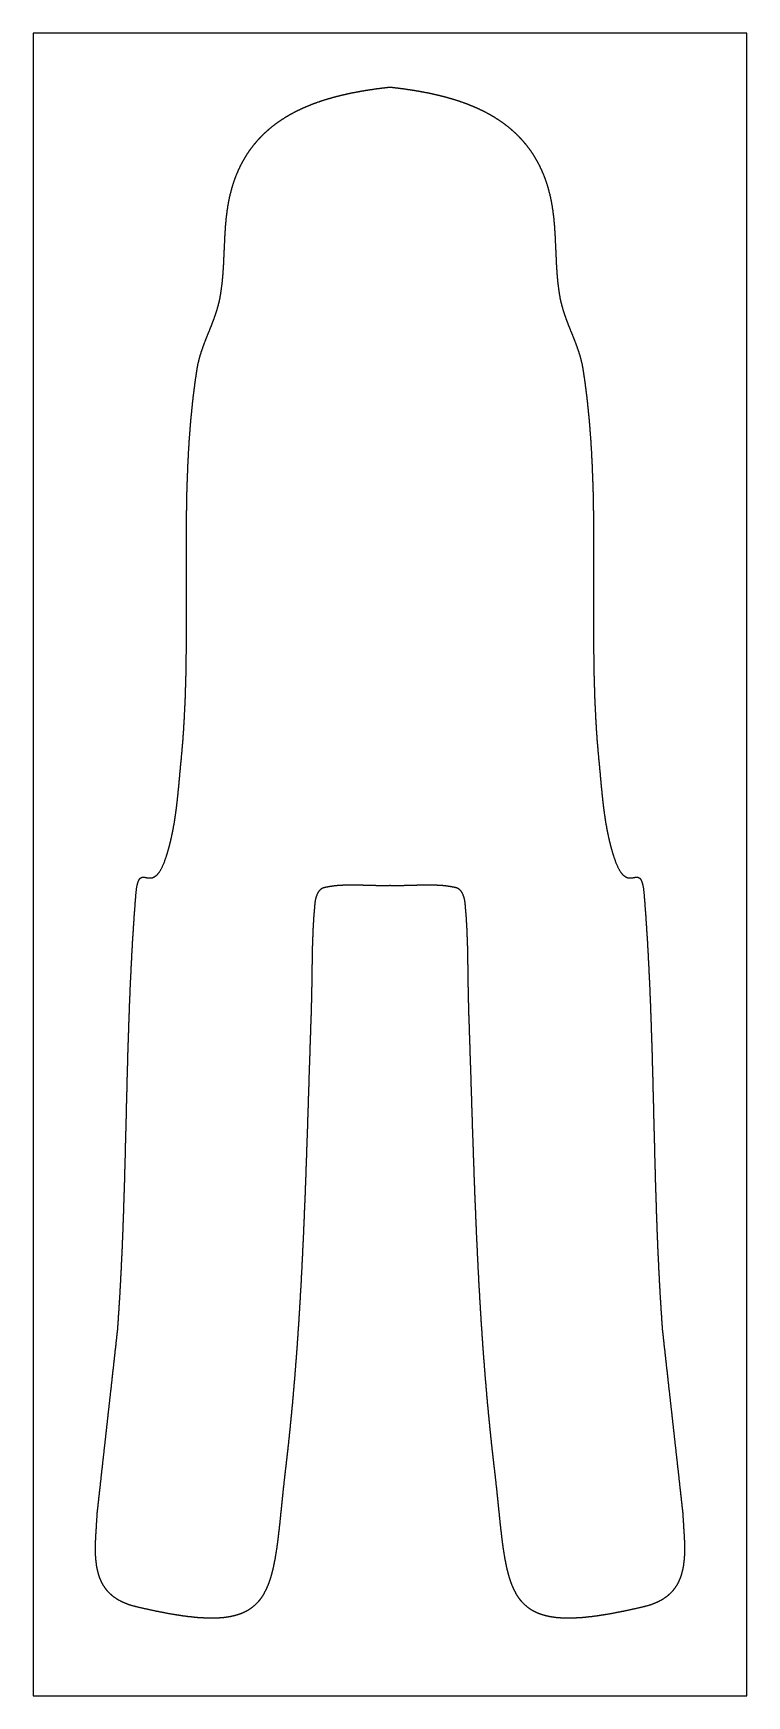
# Model space of a CAD drawing. Header units: metres. Extents: x -47 to 47, y -110 to 110.
import ezdxf

# ---------------------------------------------------------------- set-up
doc = ezdxf.new("R2010")
doc.units = ezdxf.units.M

msp = doc.modelspace()

# ---------------------------------------------------------------- linework, layer by layer
for points in [[(47.34, 110.37), (47.29, 110.37), (47.24, 110.37), (47.19, 110.37), (47.14, 110.37), (47.09, 110.37), (47.04, 110.37), (46.99, 110.37), (46.94, 110.37), (46.89, 110.37), (46.84, 110.37), (46.79, 110.37), (46.74, 110.37), (46.69, 110.37), (46.64, 110.37), (46.59, 110.37), (46.54, 110.37), (46.49, 110.37), (46.44, 110.37), (46.39, 110.37), (46.34, 110.37), (46.29, 110.37), (46.24, 110.37), (46.19, 110.37), (46.14, 110.37), (46.09, 110.37), (46.04, 110.37), (45.99, 110.37), (45.94, 110.37), (45.89, 110.37), (45.84, 110.37), (45.79, 110.37), (45.74, 110.37), (45.69, 110.37), (45.64, 110.37), (45.59, 110.37), (45.54, 110.37), (45.49, 110.37), (45.44, 110.37), (45.39, 110.37), (45.34, 110.37), (45.29, 110.37), (45.24, 110.37), (45.19, 110.37), (45.14, 110.37), (45.09, 110.37), (45.04, 110.37), (44.99, 110.37), (44.94, 110.37), (44.89, 110.37), (44.84, 110.37), (44.79, 110.37), (44.74, 110.37), (44.69, 110.37), (44.64, 110.37), (44.59, 110.37), (44.54, 110.37), (44.49, 110.37), (44.44, 110.37), (44.39, 110.37), (44.34, 110.37), (44.29, 110.37), (44.24, 110.37), (44.19, 110.37), (44.14, 110.37), (44.09, 110.37), (44.04, 110.37), (43.99, 110.37), (43.94, 110.37), (43.89, 110.37), (43.84, 110.37), (43.79, 110.37), (43.74, 110.37), (43.69, 110.37), (43.64, 110.37), (43.59, 110.37), (43.54, 110.37), (43.49, 110.37), (43.44, 110.37), (43.39, 110.37), (43.34, 110.37), (43.29, 110.37), (43.24, 110.37), (43.19, 110.37), (43.14, 110.37), (43.09, 110.37), (43.04, 110.37), (42.99, 110.37), (42.94, 110.37), (42.89, 110.37), (42.84, 110.37), (42.79, 110.37), (42.74, 110.37), (42.69, 110.37), (42.64, 110.37), (42.59, 110.37), (42.54, 110.37), (42.49, 110.37), (42.44, 110.37), (42.39, 110.37), (42.34, 110.37), (42.29, 110.37), (42.24, 110.37), (42.19, 110.37), (42.14, 110.37), (42.09, 110.37), (42.04, 110.37), (41.99, 110.37), (41.94, 110.37), (41.89, 110.37), (41.84, 110.37), (41.79, 110.37), (41.74, 110.37), (41.69, 110.37), (41.64, 110.37), (41.59, 110.37), (41.54, 110.37), (41.49, 110.37), (41.44, 110.37), (41.39, 110.37), (41.34, 110.37), (41.29, 110.37), (41.24, 110.37), (41.19, 110.37), (41.14, 110.37), (41.09, 110.37), (41.04, 110.37), (40.99, 110.37), (40.94, 110.37), (40.89, 110.37), (40.84, 110.37), (40.79, 110.37), (40.74, 110.37), (40.69, 110.37), (40.64, 110.37), (40.59, 110.37), (40.54, 110.37), (40.49, 110.37), (40.44, 110.37), (40.39, 110.37), (40.34, 110.37), (40.29, 110.37), (40.24, 110.37), (40.19, 110.37), (40.14, 110.37), (40.09, 110.37), (40.04, 110.37), (39.99, 110.37), (39.94, 110.37), (39.89, 110.37), (39.84, 110.37), (39.79, 110.37), (39.74, 110.37), (39.69, 110.37), (39.64, 110.37), (39.59, 110.37), (39.54, 110.37), (39.49, 110.37), (39.44, 110.37), (39.39, 110.37), (39.34, 110.37), (39.29, 110.37), (39.24, 110.37), (39.19, 110.37), (39.14, 110.37), (39.09, 110.37), (39.04, 110.37), (38.99, 110.37), (38.94, 110.37), (38.89, 110.37), (38.84, 110.37), (38.79, 110.37), (38.74, 110.37), (38.69, 110.37), (38.64, 110.37), (38.59, 110.37), (38.54, 110.37), (38.49, 110.37), (38.44, 110.37), (38.39, 110.37), (38.34, 110.37), (38.29, 110.37), (38.24, 110.37), (38.19, 110.37), (38.14, 110.37), (38.09, 110.37), (38.04, 110.37), (37.99, 110.37), (37.94, 110.37), (37.89, 110.37), (37.84, 110.37), (37.79, 110.37), (37.74, 110.37), (37.69, 110.37), (37.64, 110.37), (37.59, 110.37), (37.54, 110.37), (37.49, 110.37), (37.44, 110.37), (37.39, 110.37), (37.34, 110.37), (37.29, 110.37), (37.24, 110.37), (37.19, 110.37), (37.14, 110.37), (37.09, 110.37), (37.04, 110.37), (36.99, 110.37), (36.94, 110.37), (36.89, 110.37), (36.84, 110.37), (36.79, 110.37), (36.74, 110.37), (36.69, 110.37), (36.64, 110.37), (36.59, 110.37), (36.54, 110.37), (36.49, 110.37), (36.44, 110.37), (36.39, 110.37), (36.34, 110.37), (36.29, 110.37), (36.24, 110.37), (36.19, 110.37), (36.14, 110.37), (36.09, 110.37), (36.04, 110.37), (35.99, 110.37), (35.94, 110.37), (35.89, 110.37), (35.84, 110.37), (35.79, 110.37), (35.74, 110.37), (35.69, 110.37), (35.64, 110.37), (35.59, 110.37), (35.54, 110.37), (35.49, 110.37), (35.44, 110.37), (35.39, 110.37), (35.34, 110.37), (35.29, 110.37), (35.24, 110.37), (35.19, 110.37), (35.14, 110.37), (35.09, 110.37), (35.04, 110.37), (34.99, 110.37), (34.94, 110.37), (34.89, 110.37), (34.84, 110.37), (34.79, 110.37), (34.74, 110.37), (34.69, 110.37), (34.64, 110.37), (34.59, 110.37), (34.54, 110.37), (34.49, 110.37), (34.44, 110.37), (34.39, 110.37), (34.34, 110.37), (34.29, 110.37), (34.24, 110.37), (34.19, 110.37), (34.14, 110.37), (34.09, 110.37), (34.04, 110.37), (33.99, 110.37), (33.94, 110.37), (33.89, 110.37), (33.84, 110.37), (33.79, 110.37), (33.74, 110.37), (33.69, 110.37), (33.64, 110.37), (33.59, 110.37), (33.54, 110.37), (33.49, 110.37), (33.44, 110.37), (33.39, 110.37), (33.34, 110.37), (33.29, 110.37), (33.24, 110.37), (33.19, 110.37), (33.14, 110.37), (33.09, 110.37), (33.04, 110.37), (32.99, 110.37), (32.94, 110.37), (32.89, 110.37), (32.84, 110.37), (32.79, 110.37), (32.74, 110.37), (32.69, 110.37), (32.64, 110.37), (32.59, 110.37), (32.54, 110.37), (32.49, 110.37), (32.44, 110.37), (32.39, 110.37), (32.34, 110.37), (32.29, 110.37), (32.24, 110.37), (32.19, 110.37), (32.14, 110.37), (32.09, 110.37), (32.04, 110.37), (31.99, 110.37), (31.94, 110.37), (31.89, 110.37), (31.84, 110.37), (31.79, 110.37), (31.74, 110.37), (31.69, 110.37), (31.64, 110.37), (31.59, 110.37), (31.54, 110.37), (31.49, 110.37), (31.44, 110.37), (31.39, 110.37), (31.34, 110.37), (31.29, 110.37), (31.24, 110.37), (31.19, 110.37), (31.14, 110.37), (31.09, 110.37), (31.04, 110.37), (30.99, 110.37), (30.94, 110.37), (30.89, 110.37), (30.84, 110.37), (30.79, 110.37), (30.74, 110.37), (30.69, 110.37), (30.64, 110.37), (30.59, 110.37), (30.54, 110.37), (30.49, 110.37), (30.44, 110.37), (30.39, 110.37), (30.34, 110.37), (30.28, 110.37), (30.23, 110.37), (30.18, 110.37), (30.13, 110.37), (30.08, 110.37), (30.03, 110.37), (29.98, 110.37), (29.93, 110.37), (29.88, 110.37), (29.83, 110.37), (29.78, 110.37), (29.73, 110.37), (29.68, 110.37), (29.63, 110.37), (29.58, 110.37), (29.53, 110.37), (29.48, 110.37), (29.43, 110.37), (29.38, 110.37), (29.33, 110.37), (29.28, 110.37), (29.23, 110.37), (29.18, 110.37), (29.13, 110.37), (29.08, 110.37), (29.03, 110.37), (28.98, 110.37), (28.93, 110.37), (28.88, 110.37), (28.83, 110.37), (28.78, 110.37), (28.73, 110.37), (28.68, 110.37), (28.63, 110.37), (28.58, 110.37), (28.53, 110.37), (28.48, 110.37), (28.43, 110.37), (28.38, 110.37), (28.33, 110.37), (28.28, 110.37), (28.23, 110.37), (28.18, 110.37), (28.13, 110.37), (28.08, 110.37), (28.03, 110.37), (27.98, 110.37), (27.93, 110.37), (27.88, 110.37), (27.83, 110.37), (27.78, 110.37), (27.73, 110.37), (27.68, 110.37), (27.63, 110.37), (27.58, 110.37), (27.53, 110.37), (27.48, 110.37), (27.43, 110.37), (27.38, 110.37), (27.33, 110.37), (27.28, 110.37), (27.23, 110.37), (27.18, 110.37), (27.13, 110.37), (27.08, 110.37), (27.03, 110.37), (26.98, 110.37), (26.93, 110.37), (26.88, 110.37), (26.83, 110.37), (26.78, 110.37), (26.73, 110.37), (26.68, 110.37), (26.63, 110.37), (26.58, 110.37), (26.53, 110.37), (26.48, 110.37), (26.43, 110.37), (26.38, 110.37), (26.33, 110.37), (26.28, 110.37), (26.23, 110.37), (26.18, 110.37), (26.13, 110.37), (26.08, 110.37), (26.03, 110.37), (25.98, 110.37), (25.93, 110.37), (25.88, 110.37), (25.83, 110.37), (25.78, 110.37), (25.73, 110.37), (25.68, 110.37), (25.63, 110.37), (25.58, 110.37), (25.53, 110.37), (25.48, 110.37), (25.43, 110.37), (25.38, 110.37), (25.33, 110.37), (25.28, 110.37), (25.23, 110.37), (25.18, 110.37), (25.13, 110.37), (25.08, 110.37), (25.03, 110.37), (24.98, 110.37), (24.93, 110.37), (24.88, 110.37), (24.83, 110.37), (24.78, 110.37), (24.73, 110.37), (24.68, 110.37), (24.63, 110.37), (24.58, 110.37), (24.53, 110.37), (24.48, 110.37), (24.43, 110.37), (24.38, 110.37), (24.33, 110.37), (24.28, 110.37), (24.23, 110.37), (24.18, 110.37), (24.13, 110.37), (24.08, 110.37), (24.03, 110.37), (23.98, 110.37), (23.93, 110.37), (23.88, 110.37), (23.83, 110.37), (23.78, 110.37), (23.73, 110.37), (23.68, 110.37), (23.63, 110.37), (23.58, 110.37), (23.53, 110.37), (23.48, 110.37), (23.43, 110.37), (23.38, 110.37), (23.33, 110.37), (23.28, 110.37), (23.23, 110.37), (23.18, 110.37), (23.13, 110.37), (23.08, 110.37), (23.03, 110.37), (22.98, 110.37), (22.93, 110.37), (22.88, 110.37), (22.83, 110.37), (22.78, 110.37), (22.73, 110.37), (22.68, 110.37), (22.63, 110.37), (22.58, 110.37), (22.53, 110.37), (22.48, 110.37), (22.43, 110.37), (22.38, 110.37), (22.33, 110.37), (22.28, 110.37), (22.23, 110.37), (22.18, 110.37), (22.13, 110.37), (22.08, 110.37), (22.03, 110.37), (21.98, 110.37), (21.93, 110.37), (21.88, 110.37), (21.83, 110.37), (21.78, 110.37), (21.73, 110.37), (21.68, 110.37), (21.63, 110.37), (21.58, 110.37), (21.53, 110.37), (21.48, 110.37), (21.43, 110.37), (21.38, 110.37), (21.33, 110.37), (21.28, 110.37), (21.23, 110.37), (21.18, 110.37), (21.13, 110.37), (21.08, 110.37), (21.03, 110.37), (20.98, 110.37), (20.93, 110.37), (20.88, 110.37), (20.83, 110.37), (20.78, 110.37), (20.73, 110.37), (20.68, 110.37), (20.63, 110.37), (20.58, 110.37), (20.53, 110.37), (20.48, 110.37), (20.43, 110.37), (20.38, 110.37), (20.33, 110.37), (20.28, 110.37), (20.23, 110.37), (20.18, 110.37), (20.13, 110.37), (20.08, 110.37), (20.03, 110.37), (19.98, 110.37), (19.93, 110.37), (19.88, 110.37), (19.83, 110.37), (19.78, 110.37), (19.73, 110.37), (19.68, 110.37), (19.63, 110.37), (19.58, 110.37), (19.53, 110.37), (19.48, 110.37), (19.43, 110.37), (19.38, 110.37), (19.33, 110.37), (19.28, 110.37), (19.23, 110.37), (19.18, 110.37), (19.13, 110.37), (19.08, 110.37), (19.03, 110.37), (18.98, 110.37), (18.93, 110.37), (18.88, 110.37), (18.83, 110.37), (18.78, 110.37), (18.73, 110.37), (18.68, 110.37), (18.63, 110.37), (18.58, 110.37), (18.53, 110.37), (18.48, 110.37), (18.43, 110.37), (18.38, 110.37), (18.33, 110.37), (18.28, 110.37), (18.23, 110.37), (18.18, 110.37), (18.13, 110.37), (18.08, 110.37), (18.03, 110.37), (17.98, 110.37), (17.93, 110.37), (17.88, 110.37), (17.83, 110.37), (17.78, 110.37), (17.73, 110.37), (17.68, 110.37), (17.63, 110.37), (17.58, 110.37), (17.53, 110.37), (17.48, 110.37), (17.43, 110.37), (17.38, 110.37), (17.33, 110.37), (17.28, 110.37), (17.23, 110.37), (17.18, 110.37), (17.13, 110.37), (17.08, 110.37), (17.03, 110.37), (16.98, 110.37), (16.93, 110.37), (16.88, 110.37), (16.83, 110.37), (16.78, 110.37), (16.73, 110.37), (16.68, 110.37), (16.63, 110.37), (16.58, 110.37), (16.53, 110.37), (16.48, 110.37), (16.43, 110.37), (16.38, 110.37), (16.33, 110.37), (16.28, 110.37), (16.23, 110.37), (16.18, 110.37), (16.13, 110.37), (16.08, 110.37), (16.03, 110.37), (15.98, 110.37), (15.93, 110.37), (15.88, 110.37), (15.83, 110.37), (15.78, 110.37), (15.73, 110.37), (15.68, 110.37), (15.63, 110.37), (15.58, 110.37), (15.53, 110.37), (15.48, 110.37), (15.43, 110.37), (15.38, 110.37), (15.33, 110.37), (15.28, 110.37), (15.23, 110.37), (15.18, 110.37), (15.13, 110.37), (15.08, 110.37), (15.03, 110.37), (14.98, 110.37), (14.93, 110.37), (14.88, 110.37), (14.83, 110.37), (14.78, 110.37), (14.73, 110.37), (14.68, 110.37), (14.63, 110.37), (14.58, 110.37), (14.53, 110.37), (14.48, 110.37), (14.43, 110.37), (14.38, 110.37), (14.33, 110.37), (14.28, 110.37), (14.23, 110.37), (14.18, 110.37), (14.13, 110.37), (14.08, 110.37), (14.03, 110.37), (13.98, 110.37), (13.93, 110.37), (13.88, 110.37), (13.83, 110.37), (13.78, 110.37), (13.73, 110.37), (13.68, 110.37), (13.63, 110.37), (13.58, 110.37), (13.53, 110.37), (13.48, 110.37), (13.43, 110.37), (13.38, 110.37), (13.33, 110.37), (13.28, 110.37), (13.23, 110.37), (13.18, 110.37), (13.13, 110.37), (13.08, 110.37), (13.03, 110.37), (12.98, 110.37), (12.93, 110.37), (12.88, 110.37), (12.83, 110.37), (12.78, 110.37), (12.73, 110.37), (12.68, 110.37), (12.63, 110.37), (12.58, 110.37), (12.53, 110.37), (12.48, 110.37), (12.43, 110.37), (12.38, 110.37), (12.33, 110.37), (12.28, 110.37), (12.23, 110.37), (12.18, 110.37), (12.13, 110.37), (12.08, 110.37), (12.03, 110.37), (11.98, 110.37), (11.93, 110.37), (11.88, 110.37), (11.83, 110.37), (11.78, 110.37), (11.73, 110.37), (11.68, 110.37), (11.63, 110.37), (11.58, 110.37), (11.53, 110.37), (11.48, 110.37), (11.43, 110.37), (11.38, 110.37), (11.33, 110.37), (11.28, 110.37), (11.23, 110.37), (11.18, 110.37), (11.13, 110.37), (11.08, 110.37), (11.03, 110.37), (10.98, 110.37), (10.93, 110.37), (10.88, 110.37), (10.83, 110.37), (10.78, 110.37), (10.73, 110.37), (10.68, 110.37), (10.63, 110.37), (10.58, 110.37), (10.53, 110.37), (10.48, 110.37), (10.43, 110.37), (10.38, 110.37), (10.33, 110.37), (10.28, 110.37), (10.23, 110.37), (10.18, 110.37), (10.13, 110.37), (10.08, 110.37), (10.03, 110.37), (9.98, 110.37), (9.93, 110.37), (9.88, 110.37), (9.83, 110.37), (9.78, 110.37), (9.73, 110.37), (9.68, 110.37), (9.63, 110.37), (9.58, 110.37), (9.53, 110.37), (9.48, 110.37), (9.43, 110.37), (9.38, 110.37), (9.33, 110.37), (9.28, 110.37), (9.23, 110.37), (9.18, 110.37), (9.13, 110.37), (9.08, 110.37), (9.03, 110.37), (8.98, 110.37), (8.93, 110.37), (8.88, 110.37), (8.83, 110.37), (8.78, 110.37), (8.73, 110.37), (8.68, 110.37), (8.63, 110.37), (8.58, 110.37), (8.53, 110.37), (8.48, 110.37), (8.43, 110.37), (8.38, 110.37), (8.33, 110.37), (8.28, 110.37), (8.23, 110.37), (8.18, 110.37), (8.13, 110.37), (8.08, 110.37), (8.03, 110.37), (7.98, 110.37), (7.93, 110.37), (7.88, 110.37), (7.83, 110.37), (7.78, 110.37), (7.73, 110.37), (7.68, 110.37), (7.63, 110.37), (7.58, 110.37), (7.53, 110.37), (7.48, 110.37), (7.43, 110.37), (7.38, 110.37), (7.33, 110.37), (7.28, 110.37), (7.23, 110.37), (7.18, 110.37), (7.13, 110.37), (7.08, 110.37), (7.03, 110.37), (6.98, 110.37), (6.93, 110.37), (6.88, 110.37), (6.83, 110.37), (6.78, 110.37), (6.73, 110.37), (6.68, 110.37), (6.63, 110.37), (6.58, 110.37), (6.53, 110.37), (6.48, 110.37), (6.43, 110.37), (6.38, 110.37), (6.33, 110.37), (6.28, 110.37), (6.23, 110.37), (6.18, 110.37), (6.13, 110.37), (6.08, 110.37), (6.03, 110.37), (5.98, 110.37), (5.93, 110.37), (5.88, 110.37), (5.83, 110.37), (5.78, 110.37), (5.73, 110.37), (5.68, 110.37), (5.63, 110.37), (5.58, 110.37), (5.53, 110.37), (5.48, 110.37), (5.43, 110.37), (5.38, 110.37), (5.33, 110.37), (5.28, 110.37), (5.23, 110.37), (5.18, 110.37), (5.13, 110.37), (5.08, 110.37), (5.03, 110.37), (4.98, 110.37), (4.93, 110.37), (4.88, 110.37), (4.83, 110.37), (4.78, 110.37), (4.73, 110.37), (4.68, 110.37), (4.63, 110.37), (4.58, 110.37), (4.53, 110.37), (4.48, 110.37), (4.43, 110.37), (4.38, 110.37), (4.33, 110.37), (4.28, 110.37), (4.23, 110.37), (4.18, 110.37), (4.13, 110.37), (4.08, 110.37), (4.03, 110.37), (3.98, 110.37), (3.93, 110.37), (3.88, 110.37), (3.83, 110.37), (3.78, 110.37), (3.73, 110.37), (3.68, 110.37), (3.63, 110.37), (3.58, 110.37), (3.53, 110.37), (3.48, 110.37), (3.43, 110.37), (3.38, 110.37), (3.33, 110.37), (3.28, 110.37), (3.23, 110.37), (3.18, 110.37), (3.13, 110.37), (3.08, 110.37), (3.03, 110.37), (2.98, 110.37), (2.93, 110.37), (2.88, 110.37), (2.83, 110.37), (2.78, 110.37), (2.73, 110.37), (2.68, 110.37), (2.63, 110.37), (2.58, 110.37), (2.53, 110.37), (2.48, 110.37), (2.43, 110.37), (2.38, 110.37), (2.33, 110.37), (2.28, 110.37), (2.23, 110.37), (2.18, 110.37), (2.13, 110.37), (2.08, 110.37), (2.03, 110.37), (1.98, 110.37), (1.93, 110.37), (1.88, 110.37), (1.83, 110.37), (1.78, 110.37), (1.73, 110.37), (1.68, 110.37), (1.63, 110.37), (1.58, 110.37), (1.53, 110.37), (1.48, 110.37), (1.43, 110.37), (1.38, 110.37), (1.33, 110.37), (1.28, 110.37), (1.23, 110.37), (1.18, 110.37), (1.13, 110.37), (1.08, 110.37), (1.03, 110.37), (0.98, 110.37), (0.93, 110.37), (0.88, 110.37), (0.83, 110.37), (0.78, 110.37), (0.73, 110.37), (0.68, 110.37), (0.63, 110.37), (0.58, 110.37), (0.53, 110.37), (0.48, 110.37), (0.43, 110.37), (0.38, 110.37), (0.33, 110.37), (0.28, 110.37), (0.23, 110.37), (0.18, 110.37), (0.13, 110.37), (0.08, 110.37), (0.03, 110.37), (-0.03, 110.37), (-0.08, 110.37), (-0.13, 110.37), (-0.18, 110.37), (-0.23, 110.37), (-0.28, 110.37), (-0.33, 110.37), (-0.38, 110.37), (-0.43, 110.37), (-0.48, 110.37), (-0.53, 110.37), (-0.58, 110.37), (-0.63, 110.37), (-0.68, 110.37), (-0.73, 110.37), (-0.78, 110.37), (-0.83, 110.37), (-0.88, 110.37), (-0.93, 110.37), (-0.98, 110.37), (-1.03, 110.37), (-1.08, 110.37), (-1.13, 110.37), (-1.18, 110.37), (-1.23, 110.37), (-1.28, 110.37), (-1.33, 110.37), (-1.38, 110.37), (-1.43, 110.37), (-1.48, 110.37), (-1.53, 110.37), (-1.58, 110.37), (-1.63, 110.37), (-1.68, 110.37), (-1.73, 110.37), (-1.78, 110.37), (-1.83, 110.37), (-1.88, 110.37), (-1.93, 110.37), (-1.98, 110.37), (-2.03, 110.37), (-2.08, 110.37), (-2.13, 110.37), (-2.18, 110.37), (-2.23, 110.37), (-2.28, 110.37), (-2.33, 110.37), (-2.38, 110.37), (-2.43, 110.37), (-2.48, 110.37), (-2.53, 110.37), (-2.58, 110.37), (-2.63, 110.37), (-2.68, 110.37), (-2.73, 110.37), (-2.78, 110.37), (-2.83, 110.37), (-2.88, 110.37), (-2.93, 110.37), (-2.98, 110.37), (-3.03, 110.37), (-3.08, 110.37), (-3.13, 110.37), (-3.18, 110.37), (-3.23, 110.37), (-3.28, 110.37), (-3.33, 110.37), (-3.38, 110.37), (-3.43, 110.37), (-3.48, 110.37), (-3.53, 110.37), (-3.58, 110.37), (-3.63, 110.37), (-3.68, 110.37), (-3.73, 110.37), (-3.78, 110.37), (-3.83, 110.37), (-3.88, 110.37), (-3.93, 110.37), (-3.98, 110.37), (-4.03, 110.37), (-4.08, 110.37), (-4.13, 110.37), (-4.18, 110.37), (-4.23, 110.37), (-4.28, 110.37), (-4.33, 110.37), (-4.38, 110.37), (-4.43, 110.37), (-4.48, 110.37), (-4.53, 110.37), (-4.58, 110.37), (-4.63, 110.37), (-4.68, 110.37), (-4.73, 110.37), (-4.78, 110.37), (-4.83, 110.37), (-4.88, 110.37), (-4.93, 110.37), (-4.98, 110.37), (-5.03, 110.37), (-5.08, 110.37), (-5.13, 110.37), (-5.18, 110.37), (-5.23, 110.37), (-5.28, 110.37), (-5.33, 110.37), (-5.38, 110.37), (-5.43, 110.37), (-5.48, 110.37), (-5.53, 110.37), (-5.58, 110.37), (-5.63, 110.37), (-5.68, 110.37), (-5.73, 110.37), (-5.78, 110.37), (-5.83, 110.37), (-5.88, 110.37), (-5.93, 110.37), (-5.98, 110.37), (-6.03, 110.37), (-6.08, 110.37), (-6.13, 110.37), (-6.18, 110.37), (-6.23, 110.37), (-6.28, 110.37), (-6.33, 110.37), (-6.38, 110.37), (-6.43, 110.37), (-6.48, 110.37), (-6.53, 110.37), (-6.58, 110.37), (-6.63, 110.37), (-6.68, 110.37), (-6.73, 110.37), (-6.78, 110.37), (-6.83, 110.37), (-6.88, 110.37), (-6.93, 110.37), (-6.98, 110.37), (-7.03, 110.37), (-7.08, 110.37), (-7.13, 110.37), (-7.18, 110.37), (-7.23, 110.37), (-7.28, 110.37), (-7.33, 110.37), (-7.38, 110.37), (-7.43, 110.37), (-7.48, 110.37), (-7.53, 110.37), (-7.58, 110.37), (-7.63, 110.37), (-7.68, 110.37), (-7.73, 110.37), (-7.78, 110.37), (-7.83, 110.37), (-7.88, 110.37), (-7.93, 110.37), (-7.98, 110.37), (-8.03, 110.37), (-8.08, 110.37), (-8.13, 110.37), (-8.18, 110.37), (-8.23, 110.37), (-8.28, 110.37), (-8.33, 110.37), (-8.38, 110.37), (-8.43, 110.37), (-8.48, 110.37), (-8.53, 110.37), (-8.58, 110.37), (-8.63, 110.37), (-8.68, 110.37), (-8.73, 110.37), (-8.78, 110.37), (-8.83, 110.37), (-8.88, 110.37), (-8.93, 110.37), (-8.98, 110.37), (-9.03, 110.37), (-9.08, 110.37), (-9.13, 110.37), (-9.18, 110.37), (-9.23, 110.37), (-9.28, 110.37), (-9.33, 110.37), (-9.38, 110.37), (-9.43, 110.37), (-9.48, 110.37), (-9.53, 110.37), (-9.58, 110.37), (-9.63, 110.37), (-9.68, 110.37), (-9.73, 110.37), (-9.78, 110.37), (-9.83, 110.37), (-9.88, 110.37), (-9.93, 110.37), (-9.98, 110.37), (-10.03, 110.37), (-10.08, 110.37), (-10.13, 110.37), (-10.18, 110.37), (-10.23, 110.37), (-10.28, 110.37), (-10.33, 110.37), (-10.38, 110.37), (-10.43, 110.37), (-10.48, 110.37), (-10.53, 110.37), (-10.58, 110.37), (-10.63, 110.37), (-10.68, 110.37), (-10.73, 110.37), (-10.78, 110.37), (-10.83, 110.37), (-10.88, 110.37), (-10.93, 110.37), (-10.98, 110.37), (-11.03, 110.37), (-11.08, 110.37), (-11.13, 110.37), (-11.18, 110.37), (-11.23, 110.37), (-11.28, 110.37), (-11.33, 110.37), (-11.38, 110.37), (-11.43, 110.37), (-11.48, 110.37), (-11.53, 110.37), (-11.58, 110.37), (-11.63, 110.37), (-11.68, 110.37), (-11.73, 110.37), (-11.78, 110.37), (-11.83, 110.37), (-11.88, 110.37), (-11.93, 110.37), (-11.98, 110.37), (-12.03, 110.37), (-12.08, 110.37), (-12.13, 110.37), (-12.18, 110.37), (-12.23, 110.37), (-12.28, 110.37), (-12.33, 110.37), (-12.38, 110.37), (-12.43, 110.37), (-12.48, 110.37), (-12.53, 110.37), (-12.58, 110.37), (-12.63, 110.37), (-12.68, 110.37), (-12.73, 110.37), (-12.78, 110.37), (-12.83, 110.37), (-12.88, 110.37), (-12.93, 110.37), (-12.98, 110.37), (-13.03, 110.37), (-13.08, 110.37), (-13.13, 110.37), (-13.18, 110.37), (-13.23, 110.37), (-13.28, 110.37), (-13.33, 110.37), (-13.38, 110.37), (-13.43, 110.37), (-13.48, 110.37), (-13.53, 110.37), (-13.58, 110.37), (-13.63, 110.37), (-13.68, 110.37), (-13.73, 110.37), (-13.78, 110.37), (-13.83, 110.37), (-13.88, 110.37), (-13.93, 110.37), (-13.98, 110.37), (-14.03, 110.37), (-14.08, 110.37), (-14.13, 110.37), (-14.18, 110.37), (-14.23, 110.37), (-14.28, 110.37), (-14.33, 110.37), (-14.38, 110.37), (-14.43, 110.37), (-14.48, 110.37), (-14.53, 110.37), (-14.58, 110.37), (-14.63, 110.37), (-14.68, 110.37), (-14.73, 110.37), (-14.78, 110.37), (-14.83, 110.37), (-14.88, 110.37), (-14.93, 110.37), (-14.98, 110.37), (-15.03, 110.37), (-15.08, 110.37), (-15.13, 110.37), (-15.18, 110.37), (-15.23, 110.37), (-15.28, 110.37), (-15.33, 110.37), (-15.38, 110.37), (-15.43, 110.37), (-15.48, 110.37), (-15.53, 110.37), (-15.58, 110.37), (-15.63, 110.37), (-15.68, 110.37), (-15.73, 110.37), (-15.78, 110.37), (-15.83, 110.37), (-15.88, 110.37), (-15.93, 110.37), (-15.98, 110.37), (-16.03, 110.37), (-16.08, 110.37), (-16.13, 110.37), (-16.18, 110.37), (-16.23, 110.37), (-16.28, 110.37), (-16.33, 110.37), (-16.38, 110.37), (-16.43, 110.37), (-16.48, 110.37), (-16.53, 110.37), (-16.58, 110.37), (-16.63, 110.37), (-16.68, 110.37), (-16.73, 110.37), (-16.78, 110.37), (-16.83, 110.37), (-16.88, 110.37), (-16.93, 110.37), (-16.98, 110.37), (-17.03, 110.37), (-17.08, 110.37), (-17.13, 110.37), (-17.18, 110.37), (-17.23, 110.37), (-17.28, 110.37), (-17.33, 110.37), (-17.38, 110.37), (-17.43, 110.37), (-17.48, 110.37), (-17.53, 110.37), (-17.58, 110.37), (-17.63, 110.37), (-17.68, 110.37), (-17.73, 110.37), (-17.78, 110.37), (-17.83, 110.37), (-17.88, 110.37), (-17.93, 110.37), (-17.98, 110.37), (-18.03, 110.37), (-18.08, 110.37), (-18.13, 110.37), (-18.18, 110.37), (-18.23, 110.37), (-18.28, 110.37), (-18.33, 110.37), (-18.38, 110.37), (-18.43, 110.37), (-18.48, 110.37), (-18.53, 110.37), (-18.58, 110.37), (-18.63, 110.37), (-18.68, 110.37), (-18.73, 110.37), (-18.78, 110.37), (-18.83, 110.37), (-18.88, 110.37), (-18.93, 110.37), (-18.98, 110.37), (-19.03, 110.37), (-19.08, 110.37), (-19.13, 110.37), (-19.18, 110.37), (-19.23, 110.37), (-19.28, 110.37), (-19.33, 110.37), (-19.38, 110.37), (-19.43, 110.37), (-19.48, 110.37), (-19.53, 110.37), (-19.58, 110.37), (-19.63, 110.37), (-19.68, 110.37), (-19.73, 110.37), (-19.78, 110.37), (-19.83, 110.37), (-19.88, 110.37), (-19.93, 110.37), (-19.98, 110.37), (-20.03, 110.37), (-20.08, 110.37), (-20.13, 110.37), (-20.18, 110.37), (-20.23, 110.37), (-20.28, 110.37), (-20.33, 110.37), (-20.38, 110.37), (-20.43, 110.37), (-20.48, 110.37), (-20.53, 110.37), (-20.58, 110.37), (-20.63, 110.37), (-20.68, 110.37), (-20.73, 110.37), (-20.78, 110.37), (-20.83, 110.37), (-20.88, 110.37), (-20.93, 110.37), (-20.98, 110.37), (-21.03, 110.37), (-21.08, 110.37), (-21.13, 110.37), (-21.18, 110.37), (-21.23, 110.37), (-21.28, 110.37), (-21.33, 110.37), (-21.38, 110.37), (-21.43, 110.37), (-21.48, 110.37), (-21.53, 110.37), (-21.58, 110.37), (-21.63, 110.37), (-21.68, 110.37), (-21.73, 110.37), (-21.78, 110.37), (-21.83, 110.37), (-21.88, 110.37), (-21.93, 110.37), (-21.98, 110.37), (-22.03, 110.37), (-22.08, 110.37), (-22.13, 110.37), (-22.18, 110.37), (-22.23, 110.37), (-22.28, 110.37), (-22.33, 110.37), (-22.38, 110.37), (-22.43, 110.37), (-22.48, 110.37), (-22.53, 110.37), (-22.58, 110.37), (-22.63, 110.37), (-22.68, 110.37), (-22.73, 110.37), (-22.78, 110.37), (-22.83, 110.37), (-22.88, 110.37), (-22.93, 110.37), (-22.98, 110.37), (-23.03, 110.37), (-23.08, 110.37), (-23.13, 110.37), (-23.18, 110.37), (-23.23, 110.37), (-23.28, 110.37), (-23.33, 110.37), (-23.38, 110.37), (-23.43, 110.37), (-23.48, 110.37), (-23.53, 110.37), (-23.58, 110.37), (-23.63, 110.37), (-23.68, 110.37), (-23.73, 110.37), (-23.78, 110.37), (-23.83, 110.37), (-23.88, 110.37), (-23.93, 110.37), (-23.98, 110.37), (-24.03, 110.37), (-24.08, 110.37), (-24.13, 110.37), (-24.18, 110.37), (-24.23, 110.37), (-24.28, 110.37), (-24.33, 110.37), (-24.38, 110.37), (-24.43, 110.37), (-24.48, 110.37), (-24.53, 110.37), (-24.58, 110.37), (-24.63, 110.37), (-24.68, 110.37), (-24.73, 110.37), (-24.78, 110.37), (-24.83, 110.37), (-24.88, 110.37), (-24.93, 110.37), (-24.98, 110.37), (-25.03, 110.37), (-25.08, 110.37), (-25.13, 110.37), (-25.18, 110.37), (-25.23, 110.37), (-25.28, 110.37), (-25.33, 110.37), (-25.38, 110.37), (-25.43, 110.37), (-25.48, 110.37), (-25.53, 110.37), (-25.58, 110.37), (-25.63, 110.37), (-25.68, 110.37), (-25.73, 110.37), (-25.78, 110.37), (-25.83, 110.37), (-25.88, 110.37), (-25.93, 110.37), (-25.98, 110.37), (-26.03, 110.37), (-26.08, 110.37), (-26.13, 110.37), (-26.18, 110.37), (-26.23, 110.37), (-26.28, 110.37), (-26.33, 110.37), (-26.38, 110.37), (-26.43, 110.37), (-26.48, 110.37), (-26.53, 110.37), (-26.58, 110.37), (-26.63, 110.37), (-26.68, 110.37), (-26.73, 110.37), (-26.78, 110.37), (-26.83, 110.37), (-26.88, 110.37), (-26.93, 110.37), (-26.98, 110.37), (-27.03, 110.37), (-27.08, 110.37), (-27.13, 110.37), (-27.18, 110.37), (-27.23, 110.37), (-27.28, 110.37), (-27.33, 110.37), (-27.38, 110.37), (-27.43, 110.37), (-27.48, 110.37), (-27.53, 110.37), (-27.58, 110.37), (-27.63, 110.37), (-27.68, 110.37), (-27.73, 110.37), (-27.78, 110.37), (-27.83, 110.37), (-27.88, 110.37), (-27.93, 110.37), (-27.98, 110.37), (-28.03, 110.37), (-28.08, 110.37), (-28.13, 110.37), (-28.18, 110.37), (-28.23, 110.37), (-28.28, 110.37), (-28.33, 110.37), (-28.38, 110.37), (-28.43, 110.37), (-28.48, 110.37), (-28.53, 110.37), (-28.58, 110.37), (-28.63, 110.37), (-28.68, 110.37), (-28.73, 110.37), (-28.78, 110.37), (-28.83, 110.37), (-28.88, 110.37), (-28.93, 110.37), (-28.98, 110.37), (-29.03, 110.37), (-29.08, 110.37), (-29.13, 110.37), (-29.18, 110.37), (-29.23, 110.37), (-29.28, 110.37), (-29.33, 110.37), (-29.38, 110.37), (-29.43, 110.37), (-29.48, 110.37), (-29.53, 110.37), (-29.58, 110.37), (-29.63, 110.37), (-29.68, 110.37), (-29.73, 110.37), (-29.78, 110.37), (-29.83, 110.37), (-29.88, 110.37), (-29.93, 110.37), (-29.98, 110.37), (-30.03, 110.37), (-30.08, 110.37), (-30.13, 110.37), (-30.18, 110.37), (-30.23, 110.37), (-30.28, 110.37), (-30.34, 110.37), (-30.39, 110.37), (-30.44, 110.37), (-30.49, 110.37), (-30.54, 110.37), (-30.59, 110.37), (-30.64, 110.37), (-30.69, 110.37), (-30.74, 110.37), (-30.79, 110.37), (-30.84, 110.37), (-30.89, 110.37), (-30.94, 110.37), (-30.99, 110.37), (-31.04, 110.37), (-31.09, 110.37), (-31.14, 110.37), (-31.19, 110.37), (-31.24, 110.37), (-31.29, 110.37), (-31.34, 110.37), (-31.39, 110.37), (-31.44, 110.37), (-31.49, 110.37), (-31.54, 110.37), (-31.59, 110.37), (-31.64, 110.37), (-31.69, 110.37), (-31.74, 110.37), (-31.79, 110.37), (-31.84, 110.37), (-31.89, 110.37), (-31.94, 110.37), (-31.99, 110.37), (-32.04, 110.37), (-32.09, 110.37), (-32.14, 110.37), (-32.19, 110.37), (-32.24, 110.37), (-32.29, 110.37), (-32.34, 110.37), (-32.39, 110.37), (-32.44, 110.37), (-32.49, 110.37), (-32.54, 110.37), (-32.59, 110.37), (-32.64, 110.37), (-32.69, 110.37), (-32.74, 110.37), (-32.79, 110.37), (-32.84, 110.37), (-32.89, 110.37), (-32.94, 110.37), (-32.99, 110.37), (-33.04, 110.37), (-33.09, 110.37), (-33.14, 110.37), (-33.19, 110.37), (-33.24, 110.37), (-33.29, 110.37), (-33.34, 110.37), (-33.39, 110.37), (-33.44, 110.37), (-33.49, 110.37), (-33.54, 110.37), (-33.59, 110.37), (-33.64, 110.37), (-33.69, 110.37), (-33.74, 110.37), (-33.79, 110.37), (-33.84, 110.37), (-33.89, 110.37), (-33.94, 110.37), (-33.99, 110.37), (-34.04, 110.37), (-34.09, 110.37), (-34.14, 110.37), (-34.19, 110.37), (-34.24, 110.37), (-34.29, 110.37), (-34.34, 110.37), (-34.39, 110.37), (-34.44, 110.37), (-34.49, 110.37), (-34.54, 110.37), (-34.59, 110.37), (-34.64, 110.37), (-34.69, 110.37), (-34.74, 110.37), (-34.79, 110.37), (-34.84, 110.37), (-34.89, 110.37), (-34.94, 110.37), (-34.99, 110.37), (-35.04, 110.37), (-35.09, 110.37), (-35.14, 110.37), (-35.19, 110.37), (-35.24, 110.37), (-35.29, 110.37), (-35.34, 110.37), (-35.39, 110.37), (-35.44, 110.37), (-35.49, 110.37), (-35.54, 110.37), (-35.59, 110.37), (-35.64, 110.37), (-35.69, 110.37), (-35.74, 110.37), (-35.79, 110.37), (-35.84, 110.37), (-35.89, 110.37), (-35.94, 110.37), (-35.99, 110.37), (-36.04, 110.37), (-36.09, 110.37), (-36.14, 110.37), (-36.19, 110.37), (-36.24, 110.37), (-36.29, 110.37), (-36.34, 110.37), (-36.39, 110.37), (-36.44, 110.37), (-36.49, 110.37), (-36.54, 110.37), (-36.59, 110.37), (-36.64, 110.37), (-36.69, 110.37), (-36.74, 110.37), (-36.79, 110.37), (-36.84, 110.37), (-36.89, 110.37), (-36.94, 110.37), (-36.99, 110.37), (-37.04, 110.37), (-37.09, 110.37), (-37.14, 110.37), (-37.19, 110.37), (-37.24, 110.37), (-37.29, 110.37), (-37.34, 110.37), (-37.39, 110.37), (-37.44, 110.37), (-37.49, 110.37), (-37.54, 110.37), (-37.59, 110.37), (-37.64, 110.37), (-37.69, 110.37), (-37.74, 110.37), (-37.79, 110.37), (-37.84, 110.37), (-37.89, 110.37), (-37.94, 110.37), (-37.99, 110.37), (-38.04, 110.37), (-38.09, 110.37), (-38.14, 110.37), (-38.19, 110.37), (-38.24, 110.37), (-38.29, 110.37), (-38.34, 110.37), (-38.39, 110.37), (-38.44, 110.37), (-38.49, 110.37), (-38.54, 110.37), (-38.59, 110.37), (-38.64, 110.37), (-38.69, 110.37), (-38.74, 110.37), (-38.79, 110.37), (-38.84, 110.37), (-38.89, 110.37), (-38.94, 110.37), (-38.99, 110.37), (-39.04, 110.37), (-39.09, 110.37), (-39.14, 110.37), (-39.19, 110.37), (-39.24, 110.37), (-39.29, 110.37), (-39.34, 110.37), (-39.39, 110.37), (-39.44, 110.37), (-39.49, 110.37), (-39.54, 110.37), (-39.59, 110.37), (-39.64, 110.37), (-39.69, 110.37), (-39.74, 110.37), (-39.79, 110.37), (-39.84, 110.37), (-39.89, 110.37), (-39.94, 110.37), (-39.99, 110.37), (-40.04, 110.37), (-40.09, 110.37), (-40.14, 110.37), (-40.19, 110.37), (-40.24, 110.37), (-40.29, 110.37), (-40.34, 110.37), (-40.39, 110.37), (-40.44, 110.37), (-40.49, 110.37), (-40.54, 110.37), (-40.59, 110.37), (-40.64, 110.37), (-40.69, 110.37), (-40.74, 110.37), (-40.79, 110.37), (-40.84, 110.37), (-40.89, 110.37), (-40.94, 110.37), (-40.99, 110.37), (-41.04, 110.37), (-41.09, 110.37), (-41.14, 110.37), (-41.19, 110.37), (-41.24, 110.37), (-41.29, 110.37), (-41.34, 110.37), (-41.39, 110.37), (-41.44, 110.37), (-41.49, 110.37), (-41.54, 110.37), (-41.59, 110.37), (-41.64, 110.37), (-41.69, 110.37), (-41.74, 110.37), (-41.79, 110.37), (-41.84, 110.37), (-41.89, 110.37), (-41.94, 110.37), (-41.99, 110.37), (-42.04, 110.37), (-42.09, 110.37), (-42.14, 110.37), (-42.19, 110.37), (-42.24, 110.37), (-42.29, 110.37), (-42.34, 110.37), (-42.39, 110.37), (-42.44, 110.37), (-42.49, 110.37), (-42.54, 110.37), (-42.59, 110.37), (-42.64, 110.37), (-42.69, 110.37), (-42.74, 110.37), (-42.79, 110.37), (-42.84, 110.37), (-42.89, 110.37), (-42.94, 110.37), (-42.99, 110.37), (-43.04, 110.37), (-43.09, 110.37), (-43.14, 110.37), (-43.19, 110.37), (-43.24, 110.37), (-43.29, 110.37), (-43.34, 110.37), (-43.39, 110.37), (-43.44, 110.37), (-43.49, 110.37), (-43.54, 110.37), (-43.59, 110.37), (-43.64, 110.37), (-43.69, 110.37), (-43.74, 110.37), (-43.79, 110.37), (-43.84, 110.37), (-43.89, 110.37), (-43.94, 110.37), (-43.99, 110.37), (-44.04, 110.37), (-44.09, 110.37), (-44.14, 110.37), (-44.19, 110.37), (-44.24, 110.37), (-44.29, 110.37), (-44.34, 110.37), (-44.39, 110.37), (-44.44, 110.37), (-44.49, 110.37), (-44.54, 110.37), (-44.59, 110.37), (-44.64, 110.37), (-44.69, 110.37), (-44.74, 110.37), (-44.79, 110.37), (-44.84, 110.37), (-44.89, 110.37), (-44.94, 110.37), (-44.99, 110.37), (-45.04, 110.37), (-45.09, 110.37), (-45.14, 110.37), (-45.19, 110.37), (-45.24, 110.37), (-45.29, 110.37), (-45.34, 110.37), (-45.39, 110.37), (-45.44, 110.37), (-45.49, 110.37), (-45.54, 110.37), (-45.59, 110.37), (-45.64, 110.37), (-45.69, 110.37), (-45.74, 110.37), (-45.79, 110.37), (-45.84, 110.37), (-45.89, 110.37), (-45.94, 110.37), (-45.99, 110.37), (-46.04, 110.37), (-46.09, 110.37), (-46.14, 110.37), (-46.19, 110.37), (-46.24, 110.37), (-46.29, 110.37), (-46.34, 110.37), (-46.39, 110.37), (-46.44, 110.37), (-46.49, 110.37), (-46.54, 110.37), (-46.59, 110.37), (-46.64, 110.37), (-46.69, 110.37), (-46.74, 110.37), (-46.79, 110.37), (-46.84, 110.37), (-46.89, 110.37), (-46.94, 110.37), (-46.99, 110.37), (-47.04, 110.37), (-47.09, 110.37), (-47.14, 110.37), (-47.19, 110.37), (-47.24, 110.37), (-47.29, 110.37), (-47.34, 110.37)], [(-47.34, 110.37), (-47.34, 110.32), (-47.34, 110.27), (-47.34, 110.22), (-47.34, 110.17), (-47.34, 110.12), (-47.34, 110.07), (-47.34, 110.02), (-47.34, 109.97), (-47.34, 109.92), (-47.34, 109.87), (-47.34, 109.82), (-47.34, 109.77), (-47.34, 109.72), (-47.34, 109.67), (-47.34, 109.62), (-47.34, 109.57), (-47.34, 109.52), (-47.34, 109.47), (-47.34, 109.42), (-47.34, 109.37), (-47.34, 109.32), (-47.34, 109.27), (-47.34, 109.22), (-47.34, 109.17), (-47.34, 109.12), (-47.34, 109.07), (-47.34, 109.02), (-47.34, 108.97), (-47.34, 108.92), (-47.34, 108.87), (-47.34, 108.82), (-47.34, 108.77), (-47.34, 108.72), (-47.34, 108.67), (-47.34, 108.62), (-47.34, 108.57), (-47.34, 108.52), (-47.34, 108.47), (-47.34, 108.42), (-47.34, 108.37), (-47.34, 108.32), (-47.34, 108.27), (-47.34, 108.22), (-47.34, 108.17), (-47.34, 108.12), (-47.34, 108.07), (-47.34, 108.02), (-47.34, 107.97), (-47.34, 107.92), (-47.34, 107.87), (-47.34, 107.82), (-47.34, 107.77), (-47.34, 107.72), (-47.34, 107.67), (-47.34, 107.62), (-47.34, 107.57), (-47.34, 107.52), (-47.34, 107.47), (-47.34, 107.42), (-47.34, 107.37), (-47.34, 107.32), (-47.34, 107.27), (-47.34, 107.22), (-47.34, 107.17), (-47.34, 107.12), (-47.34, 107.07), (-47.34, 107.02), (-47.34, 106.97), (-47.34, 106.92), (-47.34, 106.87), (-47.34, 106.82), (-47.34, 106.77), (-47.34, 106.72), (-47.34, 106.67), (-47.34, 106.62), (-47.34, 106.57), (-47.34, 106.52), (-47.34, 106.47), (-47.34, 106.42), (-47.34, 106.37), (-47.34, 106.32), (-47.34, 106.27), (-47.34, 106.22), (-47.34, 106.17), (-47.34, 106.12), (-47.34, 106.07), (-47.34, 106.02), (-47.34, 105.97), (-47.34, 105.92), (-47.34, 105.87), (-47.34, 105.82), (-47.34, 105.77), (-47.34, 105.72), (-47.34, 105.67), (-47.34, 105.62), (-47.34, 105.57), (-47.34, 105.52), (-47.34, 105.47), (-47.34, 105.42), (-47.34, 105.37), (-47.34, 105.32), (-47.34, 105.27), (-47.34, 105.22), (-47.34, 105.17), (-47.34, 105.12), (-47.34, 105.07), (-47.34, 105.02), (-47.34, 104.97), (-47.34, 104.92), (-47.34, 104.87), (-47.34, 104.82), (-47.34, 104.77), (-47.34, 104.72), (-47.34, 104.67), (-47.34, 104.62), (-47.34, 104.57), (-47.34, 104.52), (-47.34, 104.47), (-47.34, 104.42), (-47.34, 104.37), (-47.34, 104.32), (-47.34, 104.27), (-47.34, 104.22), (-47.34, 104.17), (-47.34, 104.12), (-47.34, 104.07), (-47.34, 104.02), (-47.34, 103.97), (-47.34, 103.92), (-47.34, 103.87), (-47.34, 103.82), (-47.34, 103.77), (-47.34, 103.72), (-47.34, 103.67), (-47.34, 103.62), (-47.34, 103.57), (-47.34, 103.52), (-47.34, 103.47), (-47.34, 103.42), (-47.34, 103.37), (-47.34, 103.32), (-47.34, 103.27), (-47.34, 103.22), (-47.34, 103.17), (-47.34, 103.12), (-47.34, 103.07), (-47.34, 103.02), (-47.34, 102.97), (-47.34, 102.92), (-47.34, 102.87), (-47.34, 102.82), (-47.34, 102.77), (-47.34, 102.72), (-47.34, 102.67), (-47.34, 102.62), (-47.34, 102.57), (-47.34, 102.52), (-47.34, 102.47), (-47.34, 102.42), (-47.34, 102.37), (-47.34, 102.32), (-47.34, 102.27), (-47.34, 102.22), (-47.34, 102.17), (-47.34, 102.12), (-47.34, 102.07), (-47.34, 102.02), (-47.34, 101.97), (-47.34, 101.92), (-47.34, 101.87), (-47.34, 101.82), (-47.34, 101.77), (-47.34, 101.72), (-47.34, 101.67), (-47.34, 101.62), (-47.34, 101.57), (-47.34, 101.52), (-47.34, 101.47), (-47.34, 101.42), (-47.34, 101.37), (-47.34, 101.32), (-47.34, 101.27), (-47.34, 101.22), (-47.34, 101.17), (-47.34, 101.12), (-47.34, 101.07), (-47.34, 101.02), (-47.34, 100.97), (-47.34, 100.92), (-47.34, 100.87), (-47.34, 100.82), (-47.34, 100.77), (-47.34, 100.72), (-47.34, 100.67), (-47.34, 100.62), (-47.34, 100.57), (-47.34, 100.52), (-47.34, 100.47), (-47.34, 100.42), (-47.34, 100.37), (-47.34, 100.32), (-47.34, 100.27), (-47.34, 100.22), (-47.34, 100.17), (-47.34, 100.12), (-47.34, 100.07), (-47.34, 100.02), (-47.34, 99.97), (-47.34, 99.92), (-47.34, 99.87), (-47.34, 99.82), (-47.34, 99.77), (-47.34, 99.72), (-47.34, 99.67), (-47.34, 99.62), (-47.34, 99.57), (-47.34, 99.52), (-47.34, 99.47), (-47.34, 99.42), (-47.34, 99.37), (-47.34, 99.32), (-47.34, 99.27), (-47.34, 99.22), (-47.34, 99.17), (-47.34, 99.12), (-47.34, 99.07), (-47.34, 99.02), (-47.34, 98.97), (-47.34, 98.92), (-47.34, 98.87), (-47.34, 98.82), (-47.34, 98.77), (-47.34, 98.72), (-47.34, 98.67), (-47.34, 98.62), (-47.34, 98.57), (-47.34, 98.52), (-47.34, 98.47), (-47.34, 98.42), (-47.34, 98.37), (-47.34, 98.32), (-47.34, 98.27), (-47.34, 98.22), (-47.34, 98.17), (-47.34, 98.12), (-47.34, 98.07), (-47.34, 98.02), (-47.34, 97.97), (-47.34, 97.92), (-47.34, 97.87), (-47.34, 97.82), (-47.34, 97.77), (-47.34, 97.72), (-47.34, 97.67), (-47.34, 97.62), (-47.34, 97.57), (-47.34, 97.52), (-47.34, 97.47), (-47.34, 97.42), (-47.34, 97.37), (-47.34, 97.32), (-47.34, 97.27), (-47.34, 97.22), (-47.34, 97.17), (-47.34, 97.12), (-47.34, 97.07), (-47.34, 97.02), (-47.34, 96.97), (-47.34, 96.92), (-47.34, 96.87), (-47.34, 96.82), (-47.34, 96.77), (-47.34, 96.72), (-47.34, 96.67), (-47.34, 96.62), (-47.34, 96.57), (-47.34, 96.52), (-47.34, 96.47), (-47.34, 96.42), (-47.34, 96.37), (-47.34, 96.32), (-47.34, 96.27), (-47.34, 96.22), (-47.34, 96.17), (-47.34, 96.12), (-47.34, 96.07), (-47.34, 96.02), (-47.34, 95.97), (-47.34, 95.92), (-47.34, 95.87), (-47.34, 95.82), (-47.34, 95.76), (-47.34, 95.71), (-47.34, 95.66), (-47.34, 95.61), (-47.34, 95.56), (-47.34, 95.51), (-47.34, 95.46), (-47.34, 95.41), (-47.34, 95.36), (-47.34, 95.31), (-47.34, 95.26), (-47.34, 95.21), (-47.34, 95.16), (-47.34, 95.11), (-47.34, 95.06), (-47.34, 95.01), (-47.34, 94.96), (-47.34, 94.91), (-47.34, 94.86), (-47.34, 94.81), (-47.34, 94.76), (-47.34, 94.71), (-47.34, 94.66), (-47.34, 94.61), (-47.34, 94.56), (-47.34, 94.51), (-47.34, 94.46), (-47.34, 94.41), (-47.34, 94.36), (-47.34, 94.31), (-47.34, 94.26), (-47.34, 94.21), (-47.34, 94.16), (-47.34, 94.11), (-47.34, 94.06), (-47.34, 94.01), (-47.34, 93.96), (-47.34, 93.91), (-47.34, 93.86), (-47.34, 93.81), (-47.34, 93.76), (-47.34, 93.71), (-47.34, 93.66), (-47.34, 93.61), (-47.34, 93.56), (-47.34, 93.51), (-47.34, 93.46), (-47.34, 93.41), (-47.34, 93.36), (-47.34, 93.31), (-47.34, 93.26), (-47.34, 93.21), (-47.34, 93.16), (-47.34, 93.11), (-47.34, 93.06), (-47.34, 93.01), (-47.34, 92.96), (-47.34, 92.91), (-47.34, 92.86), (-47.34, 92.81), (-47.34, 92.76), (-47.34, 92.71), (-47.34, 92.66), (-47.34, 92.61), (-47.34, 92.56), (-47.34, 92.51), (-47.34, 92.46), (-47.34, 92.41), (-47.34, 92.36), (-47.34, 92.31), (-47.34, 92.26), (-47.34, 92.21), (-47.34, 92.16), (-47.34, 92.11), (-47.34, 92.06), (-47.34, 92.01), (-47.34, 91.96), (-47.34, 91.91), (-47.34, 91.86), (-47.34, 91.81), (-47.34, 91.76), (-47.34, 91.71), (-47.34, 91.66), (-47.34, 91.61), (-47.34, 91.56), (-47.34, 91.51), (-47.34, 91.46), (-47.34, 91.41), (-47.34, 91.36), (-47.34, 91.31), (-47.34, 91.26), (-47.34, 91.21), (-47.34, 91.16), (-47.34, 91.11), (-47.34, 91.06), (-47.34, 91.01), (-47.34, 90.96), (-47.34, 90.91), (-47.34, 90.86), (-47.34, 90.81), (-47.34, 90.76), (-47.34, 90.71), (-47.34, 90.66), (-47.34, 90.61), (-47.34, 90.56), (-47.34, 90.51), (-47.34, 90.46), (-47.34, 90.41), (-47.34, 90.36), (-47.34, 90.31), (-47.34, 90.26), (-47.34, 90.21), (-47.34, 90.16), (-47.34, 90.11), (-47.34, 90.06), (-47.34, 90.01), (-47.34, 89.96), (-47.34, 89.91), (-47.34, 89.86), (-47.34, 89.81), (-47.34, 89.76), (-47.34, 89.71), (-47.34, 89.66), (-47.34, 89.61), (-47.34, 89.56), (-47.34, 89.51), (-47.34, 89.46), (-47.34, 89.41), (-47.34, 89.36), (-47.34, 89.31), (-47.34, 89.26), (-47.34, 89.21), (-47.34, 89.16), (-47.34, 89.11), (-47.34, 89.06), (-47.34, 89.01), (-47.34, 88.96), (-47.34, 88.91), (-47.34, 88.86), (-47.34, 88.81), (-47.34, 88.76), (-47.34, 88.71), (-47.34, 88.66), (-47.34, 88.61), (-47.34, 88.56), (-47.34, 88.51), (-47.34, 88.46), (-47.34, 88.41), (-47.34, 88.36), (-47.34, 88.31), (-47.34, 88.26), (-47.34, 88.21), (-47.34, 88.16), (-47.34, 88.11), (-47.34, 88.06), (-47.34, 88.01), (-47.34, 87.96), (-47.34, 87.91), (-47.34, 87.86), (-47.34, 87.81), (-47.34, 87.76), (-47.34, 87.71), (-47.34, 87.66), (-47.34, 87.61), (-47.34, 87.56), (-47.34, 87.51), (-47.34, 87.46), (-47.34, 87.41), (-47.34, 87.36), (-47.34, 87.31), (-47.34, 87.26), (-47.34, 87.21), (-47.34, 87.16), (-47.34, 87.11), (-47.34, 87.06), (-47.34, 87.01), (-47.34, 86.96), (-47.34, 86.91), (-47.34, 86.86), (-47.34, 86.81), (-47.34, 86.76), (-47.34, 86.71), (-47.34, 86.66), (-47.34, 86.61), (-47.34, 86.56), (-47.34, 86.51), (-47.34, 86.46), (-47.34, 86.41), (-47.34, 86.36), (-47.34, 86.31), (-47.34, 86.26), (-47.34, 86.21), (-47.34, 86.16), (-47.34, 86.11), (-47.34, 86.06), (-47.34, 86.01), (-47.34, 85.96), (-47.34, 85.91), (-47.34, 85.86), (-47.34, 85.81), (-47.34, 85.76), (-47.34, 85.71), (-47.34, 85.66), (-47.34, 85.61), (-47.34, 85.56), (-47.34, 85.51), (-47.34, 85.46), (-47.34, 85.41), (-47.34, 85.36), (-47.34, 85.31), (-47.34, 85.26), (-47.34, 85.21), (-47.34, 85.16), (-47.34, 85.11), (-47.34, 85.06), (-47.34, 85.01), (-47.34, 84.96), (-47.34, 84.91), (-47.34, 84.86), (-47.34, 84.81), (-47.34, 84.76), (-47.34, 84.71), (-47.34, 84.66), (-47.34, 84.61), (-47.34, 84.56), (-47.34, 84.51), (-47.34, 84.46), (-47.34, 84.41), (-47.34, 84.36), (-47.34, 84.31), (-47.34, 84.26), (-47.34, 84.21), (-47.34, 84.16), (-47.34, 84.11), (-47.34, 84.06), (-47.34, 84.01), (-47.34, 83.96), (-47.34, 83.91), (-47.34, 83.86), (-47.34, 83.81), (-47.34, 83.76), (-47.34, 83.71), (-47.34, 83.66), (-47.34, 83.61), (-47.34, 83.56), (-47.34, 83.51), (-47.34, 83.46), (-47.34, 83.41), (-47.34, 83.36), (-47.34, 83.31), (-47.34, 83.26), (-47.34, 83.21), (-47.34, 83.16), (-47.34, 83.11), (-47.34, 83.06), (-47.34, 83.01), (-47.34, 82.96), (-47.34, 82.91), (-47.34, 82.86), (-47.34, 82.81), (-47.34, 82.76), (-47.34, 82.71), (-47.34, 82.66), (-47.34, 82.61), (-47.34, 82.56), (-47.34, 82.51), (-47.34, 82.46), (-47.34, 82.41), (-47.34, 82.36), (-47.34, 82.31), (-47.34, 82.26), (-47.34, 82.21), (-47.34, 82.16), (-47.34, 82.11), (-47.34, 82.06), (-47.34, 82.01), (-47.34, 81.96), (-47.34, 81.91), (-47.34, 81.86), (-47.34, 81.81), (-47.34, 81.76), (-47.34, 81.71), (-47.34, 81.66), (-47.34, 81.61), (-47.34, 81.56), (-47.34, 81.51), (-47.34, 81.46), (-47.34, 81.41), (-47.34, 81.36), (-47.34, 81.31), (-47.34, 81.26), (-47.34, 81.21), (-47.34, 81.16), (-47.34, 81.11), (-47.34, 81.06), (-47.34, 81.01), (-47.34, 80.96), (-47.34, 80.91), (-47.34, 80.86), (-47.34, 80.81), (-47.34, 80.76), (-47.34, 80.71), (-47.34, 80.66), (-47.34, 80.61), (-47.34, 80.56), (-47.34, 80.51), (-47.34, 80.46), (-47.34, 80.41), (-47.34, 80.36), (-47.34, 80.31), (-47.34, 80.26), (-47.34, 80.21), (-47.34, 80.16), (-47.34, 80.11), (-47.34, 80.06), (-47.34, 80.01), (-47.34, 79.96), (-47.34, 79.91), (-47.34, 79.86), (-47.34, 79.81), (-47.34, 79.76), (-47.34, 79.71), (-47.34, 79.66), (-47.34, 79.61), (-47.34, 79.56), (-47.34, 79.51), (-47.34, 79.46), (-47.34, 79.41), (-47.34, 79.36), (-47.34, 79.31), (-47.34, 79.26), (-47.34, 79.21), (-47.34, 79.16), (-47.34, 79.11), (-47.34, 79.06), (-47.34, 79.01), (-47.34, 78.96), (-47.34, 78.91), (-47.34, 78.86), (-47.34, 78.81), (-47.34, 78.76), (-47.34, 78.71), (-47.34, 78.66), (-47.34, 78.61), (-47.34, 78.56), (-47.34, 78.51), (-47.34, 78.46), (-47.34, 78.41), (-47.34, 78.36), (-47.34, 78.31), (-47.34, 78.26), (-47.34, 78.21), (-47.34, 78.16), (-47.34, 78.11), (-47.34, 78.06), (-47.34, 78.01), (-47.34, 77.96), (-47.34, 77.91), (-47.34, 77.86), (-47.34, 77.81), (-47.34, 77.76), (-47.34, 77.71), (-47.34, 77.66), (-47.34, 77.61), (-47.34, 77.56), (-47.34, 77.51), (-47.34, 77.46), (-47.34, 77.41), (-47.34, 77.36), (-47.34, 77.31), (-47.34, 77.26), (-47.34, 77.21), (-47.34, 77.16), (-47.34, 77.11), (-47.34, 77.06), (-47.34, 77.01), (-47.34, 76.96), (-47.34, 76.91), (-47.34, 76.86), (-47.34, 76.81), (-47.34, 76.76), (-47.34, 76.71), (-47.34, 76.66), (-47.34, 76.61), (-47.34, 76.56), (-47.34, 76.51), (-47.34, 76.46), (-47.34, 76.41), (-47.34, 76.36), (-47.34, 76.31), (-47.34, 76.26), (-47.34, 76.21), (-47.34, 76.16), (-47.34, 76.11), (-47.34, 76.06), (-47.34, 76.01), (-47.34, 75.96), (-47.34, 75.91), (-47.34, 75.86), (-47.34, 75.81), (-47.34, 75.76), (-47.34, 75.71), (-47.34, 75.66), (-47.34, 75.61), (-47.34, 75.56), (-47.34, 75.51), (-47.34, 75.46), (-47.34, 75.41), (-47.34, 75.36), (-47.34, 75.31), (-47.34, 75.26), (-47.34, 75.21), (-47.34, 75.16), (-47.34, 75.11), (-47.34, 75.06), (-47.34, 75.01), (-47.34, 74.96), (-47.34, 74.91), (-47.34, 74.86), (-47.34, 74.81), (-47.34, 74.76), (-47.34, 74.71), (-47.34, 74.66), (-47.34, 74.61), (-47.34, 74.56), (-47.34, 74.51), (-47.34, 74.46), (-47.34, 74.41), (-47.34, 74.36), (-47.34, 74.31), (-47.34, 74.26), (-47.34, 74.21), (-47.34, 74.16), (-47.34, 74.11), (-47.34, 74.06), (-47.34, 74.01), (-47.34, 73.96), (-47.34, 73.91), (-47.34, 73.86), (-47.34, 73.81), (-47.34, 73.76), (-47.34, 73.71), (-47.34, 73.66), (-47.34, 73.61), (-47.34, 73.56), (-47.34, 73.51), (-47.34, 73.46), (-47.34, 73.41), (-47.34, 73.36), (-47.34, 73.31), (-47.34, 73.26), (-47.34, 73.21), (-47.34, 73.16), (-47.34, 73.11), (-47.34, 73.06), (-47.34, 73.01), (-47.34, 72.96), (-47.34, 72.91), (-47.34, 72.86), (-47.34, 72.81), (-47.34, 72.76), (-47.34, 72.71), (-47.34, 72.66), (-47.34, 72.61), (-47.34, 72.56), (-47.34, 72.51), (-47.34, 72.46), (-47.34, 72.41), (-47.34, 72.36), (-47.34, 72.31), (-47.34, 72.26), (-47.34, 72.21), (-47.34, 72.16), (-47.34, 72.11), (-47.34, 72.06), (-47.34, 72.01), (-47.34, 71.96), (-47.34, 71.91), (-47.34, 71.86), (-47.34, 71.81), (-47.34, 71.76), (-47.34, 71.71), (-47.34, 71.66), (-47.34, 71.61), (-47.34, 71.56), (-47.34, 71.51), (-47.34, 71.46), (-47.34, 71.41), (-47.34, 71.36), (-47.34, 71.31), (-47.34, 71.26), (-47.34, 71.21), (-47.34, 71.16), (-47.34, 71.11), (-47.34, 71.06), (-47.34, 71.01), (-47.34, 70.96), (-47.34, 70.91), (-47.34, 70.86), (-47.34, 70.81), (-47.34, 70.76), (-47.34, 70.71), (-47.34, 70.66), (-47.34, 70.61), (-47.34, 70.56), (-47.34, 70.51), (-47.34, 70.46), (-47.34, 70.41), (-47.34, 70.36), (-47.34, 70.31), (-47.34, 70.26), (-47.34, 70.21), (-47.34, 70.16), (-47.34, 70.11), (-47.34, 70.06), (-47.34, 70.01), (-47.34, 69.96), (-47.34, 69.91), (-47.34, 69.86), (-47.34, 69.81), (-47.34, 69.76), (-47.34, 69.71), (-47.34, 69.66), (-47.34, 69.61), (-47.34, 69.56), (-47.34, 69.51), (-47.34, 69.46), (-47.34, 69.41), (-47.34, 69.36), (-47.34, 69.31), (-47.34, 69.26), (-47.34, 69.21), (-47.34, 69.16), (-47.34, 69.11), (-47.34, 69.06), (-47.34, 69.01), (-47.34, 68.96), (-47.34, 68.91), (-47.34, 68.86), (-47.34, 68.81), (-47.34, 68.76), (-47.34, 68.71), (-47.34, 68.66), (-47.34, 68.61), (-47.34, 68.56), (-47.34, 68.51), (-47.34, 68.46), (-47.34, 68.41), (-47.34, 68.36), (-47.34, 68.31), (-47.34, 68.26), (-47.34, 68.21), (-47.34, 68.16), (-47.34, 68.11), (-47.34, 68.06), (-47.34, 68.01), (-47.34, 67.96), (-47.34, 67.91), (-47.34, 67.86), (-47.34, 67.81), (-47.34, 67.76), (-47.34, 67.71), (-47.34, 67.66), (-47.34, 67.61), (-47.34, 67.56), (-47.34, 67.51), (-47.34, 67.46), (-47.34, 67.41), (-47.34, 67.36), (-47.34, 67.31), (-47.34, 67.26), (-47.34, 67.21), (-47.34, 67.16), (-47.34, 67.11), (-47.34, 67.06), (-47.34, 67.01), (-47.34, 66.96), (-47.34, 66.91), (-47.34, 66.86), (-47.34, 66.81), (-47.34, 66.76), (-47.34, 66.71), (-47.34, 66.66), (-47.34, 66.61), (-47.34, 66.56), (-47.34, 66.51), (-47.34, 66.46), (-47.34, 66.41), (-47.34, 66.36), (-47.34, 66.31), (-47.34, 66.26), (-47.34, 66.21), (-47.34, 66.16), (-47.34, 66.11), (-47.34, 66.06), (-47.34, 66.01), (-47.34, 65.96), (-47.34, 65.91), (-47.34, 65.86), (-47.34, 65.81), (-47.34, 65.76), (-47.34, 65.71), (-47.34, 65.66), (-47.34, 65.61), (-47.34, 65.56), (-47.34, 65.51), (-47.34, 65.46), (-47.34, 65.41), (-47.34, 65.36), (-47.34, 65.31), (-47.34, 65.26), (-47.34, 65.21), (-47.34, 65.16), (-47.34, 65.11), (-47.34, 65.06), (-47.34, 65.01), (-47.34, 64.96), (-47.34, 64.91), (-47.34, 64.86), (-47.34, 64.81), (-47.34, 64.76), (-47.34, 64.71), (-47.34, 64.66), (-47.34, 64.61), (-47.34, 64.56), (-47.34, 64.51), (-47.34, 64.46), (-47.34, 64.41), (-47.34, 64.36), (-47.34, 64.31), (-47.34, 64.26), (-47.34, 64.21), (-47.34, 64.16), (-47.34, 64.11), (-47.34, 64.06), (-47.34, 64.01), (-47.34, 63.96), (-47.34, 63.91), (-47.34, 63.86), (-47.34, 63.81), (-47.34, 63.76), (-47.34, 63.71), (-47.34, 63.66), (-47.34, 63.61), (-47.34, 63.56), (-47.34, 63.51), (-47.34, 63.46), (-47.34, 63.41), (-47.34, 63.36), (-47.34, 63.31), (-47.34, 63.26), (-47.34, 63.21), (-47.34, 63.16), (-47.34, 63.11), (-47.34, 63.06), (-47.34, 63.01), (-47.34, 62.96), (-47.34, 62.91), (-47.34, 62.86), (-47.34, 62.81), (-47.34, 62.76), (-47.34, 62.71), (-47.34, 62.66), (-47.34, 62.61), (-47.34, 62.56), (-47.34, 62.51), (-47.34, 62.46), (-47.34, 62.41), (-47.34, 62.36), (-47.34, 62.31), (-47.34, 62.26), (-47.34, 62.21), (-47.34, 62.16), (-47.34, 62.11), (-47.34, 62.06), (-47.34, 62.01), (-47.34, 61.96), (-47.34, 61.91), (-47.34, 61.86), (-47.34, 61.81), (-47.34, 61.76), (-47.34, 61.71), (-47.34, 61.66), (-47.34, 61.61), (-47.34, 61.56), (-47.34, 61.51), (-47.34, 61.46), (-47.34, 61.41), (-47.34, 61.36), (-47.34, 61.31), (-47.34, 61.26), (-47.34, 61.21), (-47.34, 61.16), (-47.34, 61.11), (-47.34, 61.06), (-47.34, 61.01), (-47.34, 60.96), (-47.34, 60.91), (-47.34, 60.86), (-47.34, 60.81), (-47.34, 60.76), (-47.34, 60.71), (-47.34, 60.66), (-47.34, 60.61), (-47.34, 60.56), (-47.34, 60.51), (-47.34, 60.46), (-47.34, 60.41), (-47.34, 60.36), (-47.34, 60.31), (-47.34, 60.26), (-47.34, 60.21), (-47.34, 60.16), (-47.34, 60.11), (-47.34, 60.06), (-47.34, 60.01), (-47.34, 59.96), (-47.34, 59.91), (-47.34, 59.86), (-47.34, 59.81), (-47.34, 59.76), (-47.34, 59.71), (-47.34, 59.66), (-47.34, 59.61), (-47.34, 59.56), (-47.34, 59.51), (-47.34, 59.46), (-47.34, 59.41), (-47.34, 59.36), (-47.34, 59.31), (-47.34, 59.26), (-47.34, 59.21), (-47.34, 59.16), (-47.34, 59.11), (-47.34, 59.06), (-47.34, 59.01), (-47.34, 58.96), (-47.34, 58.91), (-47.34, 58.86), (-47.34, 58.81), (-47.34, 58.76), (-47.34, 58.71), (-47.34, 58.66), (-47.34, 58.61), (-47.34, 58.56), (-47.34, 58.51), (-47.34, 58.46), (-47.34, 58.41), (-47.34, 58.36), (-47.34, 58.31), (-47.34, 58.26), (-47.34, 58.21), (-47.34, 58.16), (-47.34, 58.11), (-47.34, 58.06), (-47.34, 58.01), (-47.34, 57.96), (-47.34, 57.91), (-47.34, 57.86), (-47.34, 57.81), (-47.34, 57.76), (-47.34, 57.71), (-47.34, 57.66), (-47.34, 57.61), (-47.34, 57.56), (-47.34, 57.51), (-47.34, 57.46), (-47.34, 57.41), (-47.34, 57.36), (-47.34, 57.31), (-47.34, 57.26), (-47.34, 57.21), (-47.34, 57.16), (-47.34, 57.11), (-47.34, 57.06), (-47.34, 57.01), (-47.34, 56.96), (-47.34, 56.91), (-47.34, 56.86), (-47.34, 56.81), (-47.34, 56.76), (-47.34, 56.71), (-47.34, 56.66), (-47.34, 56.61), (-47.34, 56.56), (-47.34, 56.51), (-47.34, 56.46), (-47.34, 56.41), (-47.34, 56.36), (-47.34, 56.31), (-47.34, 56.26), (-47.34, 56.21), (-47.34, 56.16), (-47.34, 56.11), (-47.34, 56.06), (-47.34, 56.01), (-47.34, 55.96), (-47.34, 55.91), (-47.34, 55.86), (-47.34, 55.81), (-47.34, 55.76), (-47.34, 55.71), (-47.34, 55.66), (-47.34, 55.61), (-47.34, 55.56), (-47.34, 55.51), (-47.34, 55.46), (-47.34, 55.41), (-47.34, 55.36), (-47.34, 55.31), (-47.34, 55.26), (-47.34, 55.21), (-47.34, 55.16), (-47.34, 55.11), (-47.34, 55.06), (-47.34, 55.01), (-47.34, 54.96), (-47.34, 54.91), (-47.34, 54.86), (-47.34, 54.81), (-47.34, 54.76), (-47.34, 54.71), (-47.34, 54.66), (-47.34, 54.61), (-47.34, 54.56), (-47.34, 54.51), (-47.34, 54.46), (-47.34, 54.41), (-47.34, 54.36), (-47.34, 54.31), (-47.34, 54.26), (-47.34, 54.21), (-47.34, 54.16), (-47.34, 54.11), (-47.34, 54.06), (-47.34, 54.01), (-47.34, 53.96), (-47.34, 53.91), (-47.34, 53.86), (-47.34, 53.81), (-47.34, 53.76), (-47.34, 53.71), (-47.34, 53.66), (-47.34, 53.61), (-47.34, 53.56), (-47.34, 53.51), (-47.34, 53.46), (-47.34, 53.41), (-47.34, 53.36), (-47.34, 53.31), (-47.34, 53.26), (-47.34, 53.21), (-47.34, 53.16), (-47.34, 53.11), (-47.34, 53.06), (-47.34, 53.01), (-47.34, 52.96), (-47.34, 52.91), (-47.34, 52.86), (-47.34, 52.81), (-47.34, 52.76), (-47.34, 52.71), (-47.34, 52.66), (-47.34, 52.61), (-47.34, 52.56), (-47.34, 52.51), (-47.34, 52.46), (-47.34, 52.41), (-47.34, 52.36), (-47.34, 52.31), (-47.34, 52.26), (-47.34, 52.21), (-47.34, 52.16), (-47.34, 52.11), (-47.34, 52.06), (-47.34, 52.01), (-47.34, 51.96), (-47.34, 51.91), (-47.34, 51.86), (-47.34, 51.81), (-47.34, 51.76), (-47.34, 51.71), (-47.34, 51.66), (-47.34, 51.61), (-47.34, 51.56), (-47.34, 51.51), (-47.34, 51.46), (-47.34, 51.41), (-47.34, 51.36), (-47.34, 51.31), (-47.34, 51.26), (-47.34, 51.21), (-47.34, 51.16), (-47.34, 51.11), (-47.34, 51.06), (-47.34, 51.01), (-47.34, 50.96), (-47.34, 50.91), (-47.34, 50.86), (-47.34, 50.81), (-47.34, 50.76), (-47.34, 50.71), (-47.34, 50.66), (-47.34, 50.61), (-47.34, 50.56), (-47.34, 50.51), (-47.34, 50.46), (-47.34, 50.41), (-47.34, 50.36), (-47.34, 50.31), (-47.34, 50.26), (-47.34, 50.21), (-47.34, 50.16), (-47.34, 50.11), (-47.34, 50.06), (-47.34, 50.01), (-47.34, 49.96), (-47.34, 49.91), (-47.34, 49.86), (-47.34, 49.81), (-47.34, 49.76), (-47.34, 49.71), (-47.34, 49.66), (-47.34, 49.61), (-47.34, 49.56), (-47.34, 49.51), (-47.34, 49.46), (-47.34, 49.41), (-47.34, 49.36), (-47.34, 49.31), (-47.34, 49.26), (-47.34, 49.21), (-47.34, 49.16), (-47.34, 49.11), (-47.34, 49.06), (-47.34, 49.01), (-47.34, 48.96), (-47.34, 48.91), (-47.34, 48.86), (-47.34, 48.81), (-47.34, 48.76), (-47.34, 48.71), (-47.34, 48.66), (-47.34, 48.61), (-47.34, 48.56), (-47.34, 48.51), (-47.34, 48.46), (-47.34, 48.41), (-47.34, 48.36), (-47.34, 48.31), (-47.34, 48.26), (-47.34, 48.21), (-47.34, 48.16), (-47.34, 48.11), (-47.34, 48.06), (-47.34, 48.01), (-47.34, 47.96), (-47.34, 47.91), (-47.34, 47.86), (-47.34, 47.81), (-47.34, 47.76), (-47.34, 47.71), (-47.34, 47.66), (-47.34, 47.61), (-47.34, 47.56), (-47.34, 47.51), (-47.34, 47.46), (-47.34, 47.41), (-47.34, 47.36), (-47.34, 47.31), (-47.34, 47.26), (-47.34, 47.21), (-47.34, 47.16), (-47.34, 47.11), (-47.34, 47.06), (-47.34, 47.01), (-47.34, 46.96), (-47.34, 46.91), (-47.34, 46.86), (-47.34, 46.81), (-47.34, 46.76), (-47.34, 46.71), (-47.34, 46.66), (-47.34, 46.61), (-47.34, 46.56), (-47.34, 46.51), (-47.34, 46.46), (-47.34, 46.41), (-47.34, 46.36), (-47.34, 46.31), (-47.34, 46.26), (-47.34, 46.21), (-47.34, 46.16), (-47.34, 46.11), (-47.34, 46.06), (-47.34, 46.01), (-47.34, 45.96), (-47.34, 45.91), (-47.34, 45.86), (-47.34, 45.81), (-47.34, 45.76), (-47.34, 45.71), (-47.34, 45.66), (-47.34, 45.61), (-47.34, 45.56), (-47.34, 45.51), (-47.34, 45.46), (-47.34, 45.41), (-47.34, 45.36), (-47.34, 45.31), (-47.34, 45.26), (-47.34, 45.21), (-47.34, 45.16), (-47.34, 45.11), (-47.34, 45.06), (-47.34, 45.01), (-47.34, 44.96), (-47.34, 44.91), (-47.34, 44.86), (-47.34, 44.81), (-47.34, 44.76), (-47.34, 44.71), (-47.34, 44.66), (-47.34, 44.61), (-47.34, 44.56), (-47.34, 44.51), (-47.34, 44.46), (-47.34, 44.41), (-47.34, 44.36), (-47.34, 44.31), (-47.34, 44.26), (-47.34, 44.21), (-47.34, 44.16), (-47.34, 44.11), (-47.34, 44.06), (-47.34, 44.01), (-47.34, 43.96), (-47.34, 43.91), (-47.34, 43.86), (-47.34, 43.81), (-47.34, 43.76), (-47.34, 43.71), (-47.34, 43.66), (-47.34, 43.61), (-47.34, 43.56), (-47.34, 43.51), (-47.34, 43.46), (-47.34, 43.41), (-47.34, 43.36), (-47.34, 43.31), (-47.34, 43.26), (-47.34, 43.21), (-47.34, 43.16), (-47.34, 43.11), (-47.34, 43.06), (-47.34, 43.01), (-47.34, 42.96), (-47.34, 42.91), (-47.34, 42.86), (-47.34, 42.81), (-47.34, 42.76), (-47.34, 42.71), (-47.34, 42.66), (-47.34, 42.61), (-47.34, 42.56), (-47.34, 42.51), (-47.34, 42.46), (-47.34, 42.41), (-47.34, 42.36), (-47.34, 42.31), (-47.34, 42.26), (-47.34, 42.21), (-47.34, 42.16), (-47.34, 42.11), (-47.34, 42.06), (-47.34, 42.01), (-47.34, 41.96), (-47.34, 41.91), (-47.34, 41.86), (-47.34, 41.81), (-47.34, 41.76), (-47.34, 41.71), (-47.34, 41.66), (-47.34, 41.61), (-47.34, 41.56), (-47.34, 41.51), (-47.34, 41.46), (-47.34, 41.41), (-47.34, 41.36), (-47.34, 41.31), (-47.34, 41.26), (-47.34, 41.21), (-47.34, 41.16), (-47.34, 41.11), (-47.34, 41.06), (-47.34, 41.01), (-47.34, 40.96), (-47.34, 40.91), (-47.34, 40.86), (-47.34, 40.81), (-47.34, 40.76), (-47.34, 40.71), (-47.34, 40.66), (-47.34, 40.61), (-47.34, 40.56), (-47.34, 40.51), (-47.34, 40.46), (-47.34, 40.41), (-47.34, 40.36), (-47.34, 40.31), (-47.34, 40.26), (-47.34, 40.21), (-47.34, 40.16), (-47.34, 40.11), (-47.34, 40.06), (-47.34, 40.01), (-47.34, 39.96), (-47.34, 39.91), (-47.34, 39.86), (-47.34, 39.81), (-47.34, 39.76), (-47.34, 39.71), (-47.34, 39.66), (-47.34, 39.61), (-47.34, 39.56), (-47.34, 39.51), (-47.34, 39.46), (-47.34, 39.41), (-47.34, 39.36), (-47.34, 39.31), (-47.34, 39.26), (-47.34, 39.21), (-47.34, 39.16), (-47.34, 39.11), (-47.34, 39.06), (-47.34, 39.01), (-47.34, 38.96), (-47.34, 38.91), (-47.34, 38.86), (-47.34, 38.81), (-47.34, 38.76), (-47.34, 38.71), (-47.34, 38.66), (-47.34, 38.61), (-47.34, 38.56), (-47.34, 38.51), (-47.34, 38.46), (-47.34, 38.41), (-47.34, 38.36), (-47.34, 38.31), (-47.34, 38.26), (-47.34, 38.21), (-47.34, 38.16), (-47.34, 38.11), (-47.34, 38.06), (-47.34, 38.01), (-47.34, 37.96), (-47.34, 37.91), (-47.34, 37.86), (-47.34, 37.81), (-47.34, 37.76), (-47.34, 37.71), (-47.34, 37.66), (-47.34, 37.61), (-47.34, 37.56), (-47.34, 37.51), (-47.34, 37.46), (-47.34, 37.41), (-47.34, 37.36), (-47.34, 37.31), (-47.34, 37.26), (-47.34, 37.21), (-47.34, 37.16), (-47.34, 37.11), (-47.34, 37.06), (-47.34, 37.01), (-47.34, 36.96), (-47.34, 36.91), (-47.34, 36.86), (-47.34, 36.81), (-47.34, 36.76), (-47.34, 36.71), (-47.34, 36.66), (-47.34, 36.61), (-47.34, 36.56), (-47.34, 36.51), (-47.34, 36.46), (-47.34, 36.41), (-47.34, 36.36), (-47.34, 36.31), (-47.34, 36.26), (-47.34, 36.21), (-47.34, 36.16), (-47.34, 36.11), (-47.34, 36.06), (-47.34, 36.01), (-47.34, 35.96), (-47.34, 35.91), (-47.34, 35.86), (-47.34, 35.81), (-47.34, 35.76), (-47.34, 35.71), (-47.34, 35.66), (-47.34, 35.61), (-47.34, 35.56), (-47.34, 35.51), (-47.34, 35.46), (-47.34, 35.41), (-47.34, 35.36), (-47.34, 35.31), (-47.34, 35.26), (-47.34, 35.21), (-47.34, 35.16), (-47.34, 35.11), (-47.34, 35.06), (-47.34, 35.01), (-47.34, 34.96), (-47.34, 34.91), (-47.34, 34.86), (-47.34, 34.81), (-47.34, 34.76), (-47.34, 34.71), (-47.34, 34.66), (-47.34, 34.61), (-47.34, 34.56), (-47.34, 34.51), (-47.34, 34.46), (-47.34, 34.41), (-47.34, 34.36), (-47.34, 34.31), (-47.34, 34.26), (-47.34, 34.21), (-47.34, 34.16), (-47.34, 34.11), (-47.34, 34.06), (-47.34, 34.01), (-47.34, 33.96), (-47.34, 33.91), (-47.34, 33.86), (-47.34, 33.81), (-47.34, 33.76), (-47.34, 33.71), (-47.34, 33.66), (-47.34, 33.61), (-47.34, 33.56), (-47.34, 33.51), (-47.34, 33.46), (-47.34, 33.41), (-47.34, 33.36), (-47.34, 33.31), (-47.34, 33.26), (-47.34, 33.21), (-47.34, 33.16), (-47.34, 33.11), (-47.34, 33.06), (-47.34, 33.01), (-47.34, 32.96), (-47.34, 32.91), (-47.34, 32.86), (-47.34, 32.81), (-47.34, 32.76), (-47.34, 32.71), (-47.34, 32.66), (-47.34, 32.61), (-47.34, 32.56), (-47.34, 32.51), (-47.34, 32.46), (-47.34, 32.41), (-47.34, 32.36), (-47.34, 32.31), (-47.34, 32.26), (-47.34, 32.21), (-47.34, 32.16), (-47.34, 32.11), (-47.34, 32.06), (-47.34, 32.01), (-47.34, 31.96), (-47.34, 31.9), (-47.34, 31.85), (-47.34, 31.8), (-47.34, 31.75), (-47.34, 31.7), (-47.34, 31.65), (-47.34, 31.6), (-47.34, 31.55), (-47.34, 31.5), (-47.34, 31.45), (-47.34, 31.4), (-47.34, 31.35), (-47.34, 31.3), (-47.34, 31.25), (-47.34, 31.2), (-47.34, 31.15), (-47.34, 31.1), (-47.34, 31.05), (-47.34, 31), (-47.34, 30.95), (-47.34, 30.9), (-47.34, 30.85), (-47.34, 30.8), (-47.34, 30.75), (-47.34, 30.7), (-47.34, 30.65), (-47.34, 30.6), (-47.34, 30.55), (-47.34, 30.5), (-47.34, 30.45), (-47.34, 30.4), (-47.34, 30.35), (-47.34, 30.3), (-47.34, 30.25), (-47.34, 30.2), (-47.34, 30.15), (-47.34, 30.1), (-47.34, 30.05), (-47.34, 30), (-47.34, 29.95), (-47.34, 29.9), (-47.34, 29.85), (-47.34, 29.8), (-47.34, 29.75), (-47.34, 29.7), (-47.34, 29.65), (-47.34, 29.6), (-47.34, 29.55), (-47.34, 29.5), (-47.34, 29.45), (-47.34, 29.4), (-47.34, 29.35), (-47.34, 29.3), (-47.34, 29.25), (-47.34, 29.2), (-47.34, 29.15), (-47.34, 29.1), (-47.34, 29.05), (-47.34, 29), (-47.34, 28.95), (-47.34, 28.9), (-47.34, 28.85), (-47.34, 28.8), (-47.34, 28.75), (-47.34, 28.7), (-47.34, 28.65), (-47.34, 28.6), (-47.34, 28.55), (-47.34, 28.5), (-47.34, 28.45), (-47.34, 28.4), (-47.34, 28.35), (-47.34, 28.3), (-47.34, 28.25), (-47.34, 28.2), (-47.34, 28.15), (-47.34, 28.1), (-47.34, 28.05), (-47.34, 28), (-47.34, 27.95), (-47.34, 27.9), (-47.34, 27.85), (-47.34, 27.8), (-47.34, 27.75), (-47.34, 27.7), (-47.34, 27.65), (-47.34, 27.6), (-47.34, 27.55), (-47.34, 27.5), (-47.34, 27.45), (-47.34, 27.4), (-47.34, 27.35), (-47.34, 27.3), (-47.34, 27.25), (-47.34, 27.2), (-47.34, 27.15), (-47.34, 27.1), (-47.34, 27.05), (-47.34, 27), (-47.34, 26.95), (-47.34, 26.9), (-47.34, 26.85), (-47.34, 26.8), (-47.34, 26.75), (-47.34, 26.7), (-47.34, 26.65), (-47.34, 26.6), (-47.34, 26.55), (-47.34, 26.5), (-47.34, 26.45), (-47.34, 26.4), (-47.34, 26.35), (-47.34, 26.3), (-47.34, 26.25), (-47.34, 26.2), (-47.34, 26.15), (-47.34, 26.1), (-47.34, 26.05), (-47.34, 26), (-47.34, 25.95), (-47.34, 25.9), (-47.34, 25.85), (-47.34, 25.8), (-47.34, 25.75), (-47.34, 25.7), (-47.34, 25.65), (-47.34, 25.6), (-47.34, 25.55), (-47.34, 25.5), (-47.34, 25.45), (-47.34, 25.4), (-47.34, 25.35), (-47.34, 25.3), (-47.34, 25.25), (-47.34, 25.2), (-47.34, 25.15), (-47.34, 25.1), (-47.34, 25.05), (-47.34, 25), (-47.34, 24.95), (-47.34, 24.9), (-47.34, 24.85), (-47.34, 24.8), (-47.34, 24.75), (-47.34, 24.7), (-47.34, 24.65), (-47.34, 24.6), (-47.34, 24.55), (-47.34, 24.5), (-47.34, 24.45), (-47.34, 24.4), (-47.34, 24.35), (-47.34, 24.3), (-47.34, 24.25), (-47.34, 24.2), (-47.34, 24.15), (-47.34, 24.1), (-47.34, 24.05), (-47.34, 24), (-47.34, 23.95), (-47.34, 23.9), (-47.34, 23.85), (-47.34, 23.8), (-47.34, 23.75), (-47.34, 23.7), (-47.34, 23.65), (-47.34, 23.6), (-47.34, 23.55), (-47.34, 23.5), (-47.34, 23.45), (-47.34, 23.4), (-47.34, 23.35), (-47.34, 23.3), (-47.34, 23.25), (-47.34, 23.2), (-47.34, 23.15), (-47.34, 23.1), (-47.34, 23.05), (-47.34, 23), (-47.34, 22.95), (-47.34, 22.9), (-47.34, 22.85), (-47.34, 22.8), (-47.34, 22.75), (-47.34, 22.7), (-47.34, 22.65), (-47.34, 22.6), (-47.34, 22.55), (-47.34, 22.5), (-47.34, 22.45), (-47.34, 22.4), (-47.34, 22.35), (-47.34, 22.3), (-47.34, 22.25), (-47.34, 22.2), (-47.34, 22.15), (-47.34, 22.1), (-47.34, 22.05), (-47.34, 22), (-47.34, 21.95), (-47.34, 21.9), (-47.34, 21.85), (-47.34, 21.8), (-47.34, 21.75), (-47.34, 21.7), (-47.34, 21.65), (-47.34, 21.6), (-47.34, 21.55), (-47.34, 21.5), (-47.34, 21.45), (-47.34, 21.4), (-47.34, 21.35), (-47.34, 21.3), (-47.34, 21.25), (-47.34, 21.2), (-47.34, 21.15), (-47.34, 21.1), (-47.34, 21.05), (-47.34, 21), (-47.34, 20.95), (-47.34, 20.9), (-47.34, 20.85), (-47.34, 20.8), (-47.34, 20.75), (-47.34, 20.7), (-47.34, 20.65), (-47.34, 20.6), (-47.34, 20.55), (-47.34, 20.5), (-47.34, 20.45), (-47.34, 20.4), (-47.34, 20.35), (-47.34, 20.3), (-47.34, 20.25), (-47.34, 20.2), (-47.34, 20.15), (-47.34, 20.1), (-47.34, 20.05), (-47.34, 20), (-47.34, 19.95), (-47.34, 19.9), (-47.34, 19.85), (-47.34, 19.8), (-47.34, 19.75), (-47.34, 19.7), (-47.34, 19.65), (-47.34, 19.6), (-47.34, 19.55), (-47.34, 19.5), (-47.34, 19.45), (-47.34, 19.4), (-47.34, 19.35), (-47.34, 19.3), (-47.34, 19.25), (-47.34, 19.2), (-47.34, 19.15), (-47.34, 19.1), (-47.34, 19.05), (-47.34, 19), (-47.34, 18.95), (-47.34, 18.9), (-47.34, 18.85), (-47.34, 18.8), (-47.34, 18.75), (-47.34, 18.7), (-47.34, 18.65), (-47.34, 18.6), (-47.34, 18.55), (-47.34, 18.5), (-47.34, 18.45), (-47.34, 18.4), (-47.34, 18.35), (-47.34, 18.3), (-47.34, 18.25), (-47.34, 18.2), (-47.34, 18.15), (-47.34, 18.1), (-47.34, 18.05), (-47.34, 18), (-47.34, 17.95), (-47.34, 17.9), (-47.34, 17.85), (-47.34, 17.8), (-47.34, 17.75), (-47.34, 17.7), (-47.34, 17.65), (-47.34, 17.6), (-47.34, 17.55), (-47.34, 17.5), (-47.34, 17.45), (-47.34, 17.4), (-47.34, 17.35), (-47.34, 17.3), (-47.34, 17.25), (-47.34, 17.2), (-47.34, 17.15), (-47.34, 17.1), (-47.34, 17.05), (-47.34, 17), (-47.34, 16.95), (-47.34, 16.9), (-47.34, 16.85), (-47.34, 16.8), (-47.34, 16.75), (-47.34, 16.7), (-47.34, 16.65), (-47.34, 16.6), (-47.34, 16.55), (-47.34, 16.5), (-47.34, 16.45), (-47.34, 16.4), (-47.34, 16.35), (-47.34, 16.3), (-47.34, 16.25), (-47.34, 16.2), (-47.34, 16.15), (-47.34, 16.1), (-47.34, 16.05), (-47.34, 16), (-47.34, 15.95), (-47.34, 15.9), (-47.34, 15.85), (-47.34, 15.8), (-47.34, 15.75), (-47.34, 15.7), (-47.34, 15.65), (-47.34, 15.6), (-47.34, 15.55), (-47.34, 15.5), (-47.34, 15.45), (-47.34, 15.4), (-47.34, 15.35), (-47.34, 15.3), (-47.34, 15.25), (-47.34, 15.2), (-47.34, 15.15), (-47.34, 15.1), (-47.34, 15.05), (-47.34, 15), (-47.34, 14.95), (-47.34, 14.9), (-47.34, 14.85), (-47.34, 14.8), (-47.34, 14.75), (-47.34, 14.7), (-47.34, 14.65), (-47.34, 14.6), (-47.34, 14.55), (-47.34, 14.5), (-47.34, 14.45), (-47.34, 14.4), (-47.34, 14.35), (-47.34, 14.3), (-47.34, 14.25), (-47.34, 14.2), (-47.34, 14.15), (-47.34, 14.1), (-47.34, 14.05), (-47.34, 14), (-47.34, 13.95), (-47.34, 13.9), (-47.34, 13.85), (-47.34, 13.8), (-47.34, 13.75), (-47.34, 13.7), (-47.34, 13.65), (-47.34, 13.6), (-47.34, 13.55), (-47.34, 13.5), (-47.34, 13.45), (-47.34, 13.4), (-47.34, 13.35), (-47.34, 13.3), (-47.34, 13.25), (-47.34, 13.2), (-47.34, 13.15), (-47.34, 13.1), (-47.34, 13.05), (-47.34, 13), (-47.34, 12.95), (-47.34, 12.9), (-47.34, 12.85), (-47.34, 12.8), (-47.34, 12.75), (-47.34, 12.7), (-47.34, 12.65), (-47.34, 12.6), (-47.34, 12.55), (-47.34, 12.5), (-47.34, 12.45), (-47.34, 12.4), (-47.34, 12.35), (-47.34, 12.3), (-47.34, 12.25), (-47.34, 12.2), (-47.34, 12.15), (-47.34, 12.1), (-47.34, 12.05), (-47.34, 12), (-47.34, 11.95), (-47.34, 11.9), (-47.34, 11.85), (-47.34, 11.8), (-47.34, 11.75), (-47.34, 11.7), (-47.34, 11.65), (-47.34, 11.6), (-47.34, 11.55), (-47.34, 11.5), (-47.34, 11.45), (-47.34, 11.4), (-47.34, 11.35), (-47.34, 11.3), (-47.34, 11.25), (-47.34, 11.2), (-47.34, 11.15), (-47.34, 11.1), (-47.34, 11.05), (-47.34, 11), (-47.34, 10.95), (-47.34, 10.9), (-47.34, 10.85), (-47.34, 10.8), (-47.34, 10.75), (-47.34, 10.7), (-47.34, 10.65), (-47.34, 10.6), (-47.34, 10.55), (-47.34, 10.5), (-47.34, 10.45), (-47.34, 10.4), (-47.34, 10.35), (-47.34, 10.3), (-47.34, 10.25), (-47.34, 10.2), (-47.34, 10.15), (-47.34, 10.1), (-47.34, 10.05), (-47.34, 10), (-47.34, 9.95), (-47.34, 9.9), (-47.34, 9.85), (-47.34, 9.8), (-47.34, 9.75), (-47.34, 9.7), (-47.34, 9.65), (-47.34, 9.6), (-47.34, 9.55), (-47.34, 9.5), (-47.34, 9.45), (-47.34, 9.4), (-47.34, 9.35), (-47.34, 9.3), (-47.34, 9.25), (-47.34, 9.2), (-47.34, 9.15), (-47.34, 9.1), (-47.34, 9.05), (-47.34, 9), (-47.34, 8.95), (-47.34, 8.9), (-47.34, 8.85), (-47.34, 8.8), (-47.34, 8.75), (-47.34, 8.7), (-47.34, 8.65), (-47.34, 8.6), (-47.34, 8.55), (-47.34, 8.5), (-47.34, 8.45), (-47.34, 8.4), (-47.34, 8.35), (-47.34, 8.3), (-47.34, 8.25), (-47.34, 8.2), (-47.34, 8.15), (-47.34, 8.1), (-47.34, 8.05), (-47.34, 8), (-47.34, 7.95), (-47.34, 7.9), (-47.34, 7.85), (-47.34, 7.8), (-47.34, 7.75), (-47.34, 7.7), (-47.34, 7.65), (-47.34, 7.6), (-47.34, 7.55), (-47.34, 7.5), (-47.34, 7.45), (-47.34, 7.4), (-47.34, 7.35), (-47.34, 7.3), (-47.34, 7.25), (-47.34, 7.2), (-47.34, 7.15), (-47.34, 7.1), (-47.34, 7.05), (-47.34, 7), (-47.34, 6.95), (-47.34, 6.9), (-47.34, 6.85), (-47.34, 6.8), (-47.34, 6.75), (-47.34, 6.7), (-47.34, 6.65), (-47.34, 6.6), (-47.34, 6.55), (-47.34, 6.5), (-47.34, 6.45), (-47.34, 6.4), (-47.34, 6.35), (-47.34, 6.3), (-47.34, 6.25), (-47.34, 6.2), (-47.34, 6.15), (-47.34, 6.1), (-47.34, 6.05), (-47.34, 6), (-47.34, 5.95), (-47.34, 5.9), (-47.34, 5.85), (-47.34, 5.8), (-47.34, 5.75), (-47.34, 5.7), (-47.34, 5.65), (-47.34, 5.6), (-47.34, 5.55), (-47.34, 5.5), (-47.34, 5.45), (-47.34, 5.4), (-47.34, 5.35), (-47.34, 5.3), (-47.34, 5.25), (-47.34, 5.2), (-47.34, 5.15), (-47.34, 5.1), (-47.34, 5.05), (-47.34, 5), (-47.34, 4.95), (-47.34, 4.9), (-47.34, 4.85), (-47.34, 4.8), (-47.34, 4.75), (-47.34, 4.7), (-47.34, 4.65), (-47.34, 4.6), (-47.34, 4.55), (-47.34, 4.5), (-47.34, 4.45), (-47.34, 4.4), (-47.34, 4.35), (-47.34, 4.3), (-47.34, 4.25), (-47.34, 4.2), (-47.34, 4.15), (-47.34, 4.1), (-47.34, 4.05), (-47.34, 4), (-47.34, 3.95), (-47.34, 3.9), (-47.34, 3.85), (-47.34, 3.8), (-47.34, 3.75), (-47.34, 3.7), (-47.34, 3.65), (-47.34, 3.6), (-47.34, 3.55), (-47.34, 3.5), (-47.34, 3.45), (-47.34, 3.4), (-47.34, 3.35), (-47.34, 3.3), (-47.34, 3.25), (-47.34, 3.2), (-47.34, 3.15), (-47.34, 3.1), (-47.34, 3.05), (-47.34, 3), (-47.34, 2.95), (-47.34, 2.9), (-47.34, 2.85), (-47.34, 2.8), (-47.34, 2.75), (-47.34, 2.7), (-47.34, 2.65), (-47.34, 2.6), (-47.34, 2.55), (-47.34, 2.5), (-47.34, 2.45), (-47.34, 2.4), (-47.34, 2.35), (-47.34, 2.3), (-47.34, 2.25), (-47.34, 2.2), (-47.34, 2.15), (-47.34, 2.1), (-47.34, 2.05), (-47.34, 2), (-47.34, 1.95), (-47.34, 1.9), (-47.34, 1.85), (-47.34, 1.8), (-47.34, 1.75), (-47.34, 1.7), (-47.34, 1.65), (-47.34, 1.6), (-47.34, 1.55), (-47.34, 1.5), (-47.34, 1.45), (-47.34, 1.4), (-47.34, 1.35), (-47.34, 1.3), (-47.34, 1.25), (-47.34, 1.2), (-47.34, 1.15), (-47.34, 1.1), (-47.34, 1.05), (-47.34, 1), (-47.34, 0.95), (-47.34, 0.9), (-47.34, 0.85), (-47.34, 0.8), (-47.34, 0.75), (-47.34, 0.7), (-47.34, 0.65), (-47.34, 0.6), (-47.34, 0.55), (-47.34, 0.5), (-47.34, 0.45), (-47.34, 0.4), (-47.34, 0.35), (-47.34, 0.3), (-47.34, 0.25), (-47.34, 0.2), (-47.34, 0.15), (-47.34, 0.1), (-47.34, 0.05), (-47.34, 0), (-47.34, -0.05), (-47.34, -0.1), (-47.34, -0.15), (-47.34, -0.2), (-47.34, -0.25), (-47.34, -0.3), (-47.34, -0.35), (-47.34, -0.4), (-47.34, -0.45), (-47.34, -0.5), (-47.34, -0.55), (-47.34, -0.6), (-47.34, -0.65), (-47.34, -0.7), (-47.34, -0.75), (-47.34, -0.8), (-47.34, -0.85), (-47.34, -0.9), (-47.34, -0.95), (-47.34, -1), (-47.34, -1.05), (-47.34, -1.1), (-47.34, -1.15), (-47.34, -1.2), (-47.34, -1.25), (-47.34, -1.3), (-47.34, -1.35), (-47.34, -1.4), (-47.34, -1.45), (-47.34, -1.5), (-47.34, -1.55), (-47.34, -1.6), (-47.34, -1.65), (-47.34, -1.7), (-47.34, -1.75), (-47.34, -1.8), (-47.34, -1.85), (-47.34, -1.9), (-47.34, -1.95), (-47.34, -2), (-47.34, -2.05), (-47.34, -2.1), (-47.34, -2.15), (-47.34, -2.2), (-47.34, -2.25), (-47.34, -2.3), (-47.34, -2.35), (-47.34, -2.4), (-47.34, -2.45), (-47.34, -2.5), (-47.34, -2.55), (-47.34, -2.6), (-47.34, -2.65), (-47.34, -2.7), (-47.34, -2.75), (-47.34, -2.8), (-47.34, -2.85), (-47.34, -2.9), (-47.34, -2.95), (-47.34, -3), (-47.34, -3.05), (-47.34, -3.1), (-47.34, -3.15), (-47.34, -3.2), (-47.34, -3.25), (-47.34, -3.3), (-47.34, -3.35), (-47.34, -3.4), (-47.34, -3.45), (-47.34, -3.5), (-47.34, -3.55), (-47.34, -3.6), (-47.34, -3.65), (-47.34, -3.7), (-47.34, -3.75), (-47.34, -3.8), (-47.34, -3.85), (-47.34, -3.9), (-47.34, -3.95), (-47.34, -4), (-47.34, -4.05), (-47.34, -4.1), (-47.34, -4.15), (-47.34, -4.2), (-47.34, -4.25), (-47.34, -4.3), (-47.34, -4.35), (-47.34, -4.4), (-47.34, -4.45), (-47.34, -4.5), (-47.34, -4.55), (-47.34, -4.6), (-47.34, -4.65), (-47.34, -4.7), (-47.34, -4.75), (-47.34, -4.8), (-47.34, -4.85), (-47.34, -4.9), (-47.34, -4.95), (-47.34, -5), (-47.34, -5.05), (-47.34, -5.1), (-47.34, -5.15), (-47.34, -5.2), (-47.34, -5.25), (-47.34, -5.3), (-47.34, -5.35), (-47.34, -5.4), (-47.34, -5.45), (-47.34, -5.5), (-47.34, -5.55), (-47.34, -5.6), (-47.34, -5.65), (-47.34, -5.7), (-47.34, -5.75), (-47.34, -5.8), (-47.34, -5.85), (-47.34, -5.9), (-47.34, -5.95), (-47.34, -6), (-47.34, -6.05), (-47.34, -6.1), (-47.34, -6.15), (-47.34, -6.2), (-47.34, -6.25), (-47.34, -6.3), (-47.34, -6.35), (-47.34, -6.4), (-47.34, -6.45), (-47.34, -6.5), (-47.34, -6.55), (-47.34, -6.6), (-47.34, -6.65), (-47.34, -6.7), (-47.34, -6.75), (-47.34, -6.8), (-47.34, -6.85), (-47.34, -6.9), (-47.34, -6.95), (-47.34, -7), (-47.34, -7.05), (-47.34, -7.1), (-47.34, -7.15), (-47.34, -7.2), (-47.34, -7.25), (-47.34, -7.3), (-47.34, -7.35), (-47.34, -7.4), (-47.34, -7.45), (-47.34, -7.5), (-47.34, -7.55), (-47.34, -7.6), (-47.34, -7.65), (-47.34, -7.7), (-47.34, -7.75), (-47.34, -7.8), (-47.34, -7.85), (-47.34, -7.9), (-47.34, -7.95), (-47.34, -8), (-47.34, -8.05), (-47.34, -8.1), (-47.34, -8.15), (-47.34, -8.2), (-47.34, -8.25), (-47.34, -8.3), (-47.34, -8.35), (-47.34, -8.4), (-47.34, -8.45), (-47.34, -8.5), (-47.34, -8.55), (-47.34, -8.6), (-47.34, -8.65), (-47.34, -8.7), (-47.34, -8.75), (-47.34, -8.8), (-47.34, -8.85), (-47.34, -8.9), (-47.34, -8.95), (-47.34, -9), (-47.34, -9.05), (-47.34, -9.1), (-47.34, -9.15), (-47.34, -9.2), (-47.34, -9.25), (-47.34, -9.3), (-47.34, -9.35), (-47.34, -9.4), (-47.34, -9.45), (-47.34, -9.5), (-47.34, -9.55), (-47.34, -9.6), (-47.34, -9.65), (-47.34, -9.7), (-47.34, -9.75), (-47.34, -9.8), (-47.34, -9.85), (-47.34, -9.9), (-47.34, -9.95), (-47.34, -10), (-47.34, -10.05), (-47.34, -10.1), (-47.34, -10.15), (-47.34, -10.2), (-47.34, -10.25), (-47.34, -10.3), (-47.34, -10.35), (-47.34, -10.4), (-47.34, -10.45), (-47.34, -10.5), (-47.34, -10.55), (-47.34, -10.6), (-47.34, -10.65), (-47.34, -10.7), (-47.34, -10.75), (-47.34, -10.8), (-47.34, -10.85), (-47.34, -10.9), (-47.34, -10.95), (-47.34, -11), (-47.34, -11.05), (-47.34, -11.1), (-47.34, -11.15), (-47.34, -11.2), (-47.34, -11.25), (-47.34, -11.3), (-47.34, -11.35), (-47.34, -11.4), (-47.34, -11.45), (-47.34, -11.5), (-47.34, -11.55), (-47.34, -11.6), (-47.34, -11.65), (-47.34, -11.7), (-47.34, -11.75), (-47.34, -11.8), (-47.34, -11.85), (-47.34, -11.9), (-47.34, -11.95), (-47.34, -12), (-47.34, -12.05), (-47.34, -12.1), (-47.34, -12.15), (-47.34, -12.2), (-47.34, -12.25), (-47.34, -12.3), (-47.34, -12.35), (-47.34, -12.4), (-47.34, -12.45), (-47.34, -12.5), (-47.34, -12.55), (-47.34, -12.6), (-47.34, -12.65), (-47.34, -12.7), (-47.34, -12.75), (-47.34, -12.8), (-47.34, -12.85), (-47.34, -12.9), (-47.34, -12.95), (-47.34, -13), (-47.34, -13.05), (-47.34, -13.1), (-47.34, -13.15), (-47.34, -13.2), (-47.34, -13.25), (-47.34, -13.3), (-47.34, -13.35), (-47.34, -13.4), (-47.34, -13.45), (-47.34, -13.5), (-47.34, -13.55), (-47.34, -13.6), (-47.34, -13.65), (-47.34, -13.7), (-47.34, -13.75), (-47.34, -13.8), (-47.34, -13.85), (-47.34, -13.9), (-47.34, -13.95), (-47.34, -14), (-47.34, -14.05), (-47.34, -14.1), (-47.34, -14.15), (-47.34, -14.2), (-47.34, -14.25), (-47.34, -14.3), (-47.34, -14.35), (-47.34, -14.4), (-47.34, -14.45), (-47.34, -14.5), (-47.34, -14.55), (-47.34, -14.6), (-47.34, -14.65), (-47.34, -14.7), (-47.34, -14.75), (-47.34, -14.8), (-47.34, -14.85), (-47.34, -14.9), (-47.34, -14.95), (-47.34, -15), (-47.34, -15.05), (-47.34, -15.1), (-47.34, -15.15), (-47.34, -15.2), (-47.34, -15.25), (-47.34, -15.3), (-47.34, -15.35), (-47.34, -15.4), (-47.34, -15.45), (-47.34, -15.5), (-47.34, -15.55), (-47.34, -15.6), (-47.34, -15.65), (-47.34, -15.7), (-47.34, -15.75), (-47.34, -15.8), (-47.34, -15.85), (-47.34, -15.9), (-47.34, -15.95), (-47.34, -16), (-47.34, -16.05), (-47.34, -16.1), (-47.34, -16.15), (-47.34, -16.2), (-47.34, -16.25), (-47.34, -16.3), (-47.34, -16.35), (-47.34, -16.4), (-47.34, -16.45), (-47.34, -16.5), (-47.34, -16.55), (-47.34, -16.6), (-47.34, -16.65), (-47.34, -16.7), (-47.34, -16.75), (-47.34, -16.8), (-47.34, -16.85), (-47.34, -16.9), (-47.34, -16.95), (-47.34, -17), (-47.34, -17.05), (-47.34, -17.1), (-47.34, -17.15), (-47.34, -17.2), (-47.34, -17.25), (-47.34, -17.3), (-47.34, -17.35), (-47.34, -17.4), (-47.34, -17.45), (-47.34, -17.5), (-47.34, -17.55), (-47.34, -17.6), (-47.34, -17.65), (-47.34, -17.7), (-47.34, -17.75), (-47.34, -17.8), (-47.34, -17.85), (-47.34, -17.9), (-47.34, -17.95), (-47.34, -18), (-47.34, -18.05), (-47.34, -18.1), (-47.34, -18.15), (-47.34, -18.2), (-47.34, -18.25), (-47.34, -18.3), (-47.34, -18.35), (-47.34, -18.4), (-47.34, -18.45), (-47.34, -18.5), (-47.34, -18.55), (-47.34, -18.6), (-47.34, -18.65), (-47.34, -18.7), (-47.34, -18.75), (-47.34, -18.8), (-47.34, -18.85), (-47.34, -18.9), (-47.34, -18.95), (-47.34, -19), (-47.34, -19.05), (-47.34, -19.1), (-47.34, -19.15), (-47.34, -19.2), (-47.34, -19.25), (-47.34, -19.3), (-47.34, -19.35), (-47.34, -19.4), (-47.34, -19.45), (-47.34, -19.5), (-47.34, -19.55), (-47.34, -19.6), (-47.34, -19.65), (-47.34, -19.7), (-47.34, -19.75), (-47.34, -19.8), (-47.34, -19.85), (-47.34, -19.9), (-47.34, -19.95), (-47.34, -20), (-47.34, -20.05), (-47.34, -20.1), (-47.34, -20.15), (-47.34, -20.2), (-47.34, -20.25), (-47.34, -20.3), (-47.34, -20.35), (-47.34, -20.4), (-47.34, -20.45), (-47.34, -20.5), (-47.34, -20.55), (-47.34, -20.6), (-47.34, -20.65), (-47.34, -20.7), (-47.34, -20.75), (-47.34, -20.8), (-47.34, -20.85), (-47.34, -20.9), (-47.34, -20.95), (-47.34, -21), (-47.34, -21.05), (-47.34, -21.1), (-47.34, -21.15), (-47.34, -21.2), (-47.34, -21.25), (-47.34, -21.3), (-47.34, -21.35), (-47.34, -21.4), (-47.34, -21.45), (-47.34, -21.5), (-47.34, -21.55), (-47.34, -21.6), (-47.34, -21.65), (-47.34, -21.7), (-47.34, -21.75), (-47.34, -21.8), (-47.34, -21.85), (-47.34, -21.9), (-47.34, -21.95), (-47.34, -22), (-47.34, -22.05), (-47.34, -22.1), (-47.34, -22.15), (-47.34, -22.2), (-47.34, -22.25), (-47.34, -22.3), (-47.34, -22.35), (-47.34, -22.4), (-47.34, -22.45), (-47.34, -22.5), (-47.34, -22.55), (-47.34, -22.6), (-47.34, -22.65), (-47.34, -22.7), (-47.34, -22.75), (-47.34, -22.8), (-47.34, -22.85), (-47.34, -22.9), (-47.34, -22.95), (-47.34, -23), (-47.34, -23.05), (-47.34, -23.1), (-47.34, -23.15), (-47.34, -23.2), (-47.34, -23.25), (-47.34, -23.3), (-47.34, -23.35), (-47.34, -23.4), (-47.34, -23.45), (-47.34, -23.5), (-47.34, -23.55), (-47.34, -23.6), (-47.34, -23.65), (-47.34, -23.7), (-47.34, -23.75), (-47.34, -23.8), (-47.34, -23.85), (-47.34, -23.9), (-47.34, -23.95), (-47.34, -24), (-47.34, -24.05), (-47.34, -24.1), (-47.34, -24.15), (-47.34, -24.2), (-47.34, -24.25), (-47.34, -24.3), (-47.34, -24.35), (-47.34, -24.4), (-47.34, -24.45), (-47.34, -24.5), (-47.34, -24.55), (-47.34, -24.6), (-47.34, -24.65), (-47.34, -24.7), (-47.34, -24.75), (-47.34, -24.8), (-47.34, -24.85), (-47.34, -24.9), (-47.34, -24.95), (-47.34, -25), (-47.34, -25.05), (-47.34, -25.1), (-47.34, -25.15), (-47.34, -25.2), (-47.34, -25.25), (-47.34, -25.3), (-47.34, -25.35), (-47.34, -25.4), (-47.34, -25.45), (-47.34, -25.5), (-47.34, -25.55), (-47.34, -25.6), (-47.34, -25.65), (-47.34, -25.7), (-47.34, -25.75), (-47.34, -25.8), (-47.34, -25.85), (-47.34, -25.9), (-47.34, -25.95), (-47.34, -26), (-47.34, -26.05), (-47.34, -26.1), (-47.34, -26.15), (-47.34, -26.2), (-47.34, -26.25), (-47.34, -26.3), (-47.34, -26.35), (-47.34, -26.4), (-47.34, -26.45), (-47.34, -26.5), (-47.34, -26.55), (-47.34, -26.6), (-47.34, -26.65), (-47.34, -26.7), (-47.34, -26.75), (-47.34, -26.8), (-47.34, -26.85), (-47.34, -26.9), (-47.34, -26.95), (-47.34, -27), (-47.34, -27.05), (-47.34, -27.1), (-47.34, -27.15), (-47.34, -27.2), (-47.34, -27.25), (-47.34, -27.3), (-47.34, -27.35), (-47.34, -27.4), (-47.34, -27.45), (-47.34, -27.5), (-47.34, -27.55), (-47.34, -27.6), (-47.34, -27.65), (-47.34, -27.7), (-47.34, -27.75), (-47.34, -27.8), (-47.34, -27.85), (-47.34, -27.9), (-47.34, -27.95), (-47.34, -28), (-47.34, -28.05), (-47.34, -28.1), (-47.34, -28.15), (-47.34, -28.2), (-47.34, -28.25), (-47.34, -28.3), (-47.34, -28.35), (-47.34, -28.4), (-47.34, -28.45), (-47.34, -28.5), (-47.34, -28.55), (-47.34, -28.6), (-47.34, -28.65), (-47.34, -28.7), (-47.34, -28.75), (-47.34, -28.8), (-47.34, -28.85), (-47.34, -28.9), (-47.34, -28.95), (-47.34, -29), (-47.34, -29.05), (-47.34, -29.1), (-47.34, -29.15), (-47.34, -29.2), (-47.34, -29.25), (-47.34, -29.3), (-47.34, -29.35), (-47.34, -29.4), (-47.34, -29.45), (-47.34, -29.5), (-47.34, -29.55), (-47.34, -29.6), (-47.34, -29.65), (-47.34, -29.7), (-47.34, -29.75), (-47.34, -29.8), (-47.34, -29.85), (-47.34, -29.9), (-47.34, -29.95), (-47.34, -30), (-47.34, -30.05), (-47.34, -30.1), (-47.34, -30.15), (-47.34, -30.2), (-47.34, -30.25), (-47.34, -30.3), (-47.34, -30.35), (-47.34, -30.4), (-47.34, -30.45), (-47.34, -30.5), (-47.34, -30.55), (-47.34, -30.6), (-47.34, -30.65), (-47.34, -30.7), (-47.34, -30.75), (-47.34, -30.8), (-47.34, -30.85), (-47.34, -30.9), (-47.34, -30.95), (-47.34, -31), (-47.34, -31.05), (-47.34, -31.1), (-47.34, -31.15), (-47.34, -31.2), (-47.34, -31.25), (-47.34, -31.3), (-47.34, -31.35), (-47.34, -31.4), (-47.34, -31.45), (-47.34, -31.5), (-47.34, -31.55), (-47.34, -31.6), (-47.34, -31.65), (-47.34, -31.7), (-47.34, -31.75), (-47.34, -31.8), (-47.34, -31.85), (-47.34, -31.9), (-47.34, -31.96), (-47.34, -32.01), (-47.34, -32.06), (-47.34, -32.11), (-47.34, -32.16), (-47.34, -32.21), (-47.34, -32.26), (-47.34, -32.31), (-47.34, -32.36), (-47.34, -32.41), (-47.34, -32.46), (-47.34, -32.51), (-47.34, -32.56), (-47.34, -32.61), (-47.34, -32.66), (-47.34, -32.71), (-47.34, -32.76), (-47.34, -32.81), (-47.34, -32.86), (-47.34, -32.91), (-47.34, -32.96), (-47.34, -33.01), (-47.34, -33.06), (-47.34, -33.11), (-47.34, -33.16), (-47.34, -33.21), (-47.34, -33.26), (-47.34, -33.31), (-47.34, -33.36), (-47.34, -33.41), (-47.34, -33.46), (-47.34, -33.51), (-47.34, -33.56), (-47.34, -33.61), (-47.34, -33.66), (-47.34, -33.71), (-47.34, -33.76), (-47.34, -33.81), (-47.34, -33.86), (-47.34, -33.91), (-47.34, -33.96), (-47.34, -34.01), (-47.34, -34.06), (-47.34, -34.11), (-47.34, -34.16), (-47.34, -34.21), (-47.34, -34.26), (-47.34, -34.31), (-47.34, -34.36), (-47.34, -34.41), (-47.34, -34.46), (-47.34, -34.51), (-47.34, -34.56), (-47.34, -34.61), (-47.34, -34.66), (-47.34, -34.71), (-47.34, -34.76), (-47.34, -34.81), (-47.34, -34.86), (-47.34, -34.91), (-47.34, -34.96), (-47.34, -35.01), (-47.34, -35.06), (-47.34, -35.11), (-47.34, -35.16), (-47.34, -35.21), (-47.34, -35.26), (-47.34, -35.31), (-47.34, -35.36), (-47.34, -35.41), (-47.34, -35.46), (-47.34, -35.51), (-47.34, -35.56), (-47.34, -35.61), (-47.34, -35.66), (-47.34, -35.71), (-47.34, -35.76), (-47.34, -35.81), (-47.34, -35.86), (-47.34, -35.91), (-47.34, -35.96), (-47.34, -36.01), (-47.34, -36.06), (-47.34, -36.11), (-47.34, -36.16), (-47.34, -36.21), (-47.34, -36.26), (-47.34, -36.31), (-47.34, -36.36), (-47.34, -36.41), (-47.34, -36.46), (-47.34, -36.51), (-47.34, -36.56), (-47.34, -36.61), (-47.34, -36.66), (-47.34, -36.71), (-47.34, -36.76), (-47.34, -36.81), (-47.34, -36.86), (-47.34, -36.91), (-47.34, -36.96), (-47.34, -37.01), (-47.34, -37.06), (-47.34, -37.11), (-47.34, -37.16), (-47.34, -37.21), (-47.34, -37.26), (-47.34, -37.31), (-47.34, -37.36), (-47.34, -37.41), (-47.34, -37.46), (-47.34, -37.51), (-47.34, -37.56), (-47.34, -37.61), (-47.34, -37.66), (-47.34, -37.71), (-47.34, -37.76), (-47.34, -37.81), (-47.34, -37.86), (-47.34, -37.91), (-47.34, -37.96), (-47.34, -38.01), (-47.34, -38.06), (-47.34, -38.11), (-47.34, -38.16), (-47.34, -38.21), (-47.34, -38.26), (-47.34, -38.31), (-47.34, -38.36), (-47.34, -38.41), (-47.34, -38.46), (-47.34, -38.51), (-47.34, -38.56), (-47.34, -38.61), (-47.34, -38.66), (-47.34, -38.71), (-47.34, -38.76), (-47.34, -38.81), (-47.34, -38.86), (-47.34, -38.91), (-47.34, -38.96), (-47.34, -39.01), (-47.34, -39.06), (-47.34, -39.11), (-47.34, -39.16), (-47.34, -39.21), (-47.34, -39.26), (-47.34, -39.31), (-47.34, -39.36), (-47.34, -39.41), (-47.34, -39.46), (-47.34, -39.51), (-47.34, -39.56), (-47.34, -39.61), (-47.34, -39.66), (-47.34, -39.71), (-47.34, -39.76), (-47.34, -39.81), (-47.34, -39.86), (-47.34, -39.91), (-47.34, -39.96), (-47.34, -40.01), (-47.34, -40.06), (-47.34, -40.11), (-47.34, -40.16), (-47.34, -40.21), (-47.34, -40.26), (-47.34, -40.31), (-47.34, -40.36), (-47.34, -40.41), (-47.34, -40.46), (-47.34, -40.51), (-47.34, -40.56), (-47.34, -40.61), (-47.34, -40.66), (-47.34, -40.71), (-47.34, -40.76), (-47.34, -40.81), (-47.34, -40.86), (-47.34, -40.91), (-47.34, -40.96), (-47.34, -41.01), (-47.34, -41.06), (-47.34, -41.11), (-47.34, -41.16), (-47.34, -41.21), (-47.34, -41.26), (-47.34, -41.31), (-47.34, -41.36), (-47.34, -41.41), (-47.34, -41.46), (-47.34, -41.51), (-47.34, -41.56), (-47.34, -41.61), (-47.34, -41.66), (-47.34, -41.71), (-47.34, -41.76), (-47.34, -41.81), (-47.34, -41.86), (-47.34, -41.91), (-47.34, -41.96), (-47.34, -42.01), (-47.34, -42.06), (-47.34, -42.11), (-47.34, -42.16), (-47.34, -42.21), (-47.34, -42.26), (-47.34, -42.31), (-47.34, -42.36), (-47.34, -42.41), (-47.34, -42.46), (-47.34, -42.51), (-47.34, -42.56), (-47.34, -42.61), (-47.34, -42.66), (-47.34, -42.71), (-47.34, -42.76), (-47.34, -42.81), (-47.34, -42.86), (-47.34, -42.91), (-47.34, -42.96), (-47.34, -43.01), (-47.34, -43.06), (-47.34, -43.11), (-47.34, -43.16), (-47.34, -43.21), (-47.34, -43.26), (-47.34, -43.31), (-47.34, -43.36), (-47.34, -43.41), (-47.34, -43.46), (-47.34, -43.51), (-47.34, -43.56), (-47.34, -43.61), (-47.34, -43.66), (-47.34, -43.71), (-47.34, -43.76), (-47.34, -43.81), (-47.34, -43.86), (-47.34, -43.91), (-47.34, -43.96), (-47.34, -44.01), (-47.34, -44.06), (-47.34, -44.11), (-47.34, -44.16), (-47.34, -44.21), (-47.34, -44.26), (-47.34, -44.31), (-47.34, -44.36), (-47.34, -44.41), (-47.34, -44.46), (-47.34, -44.51), (-47.34, -44.56), (-47.34, -44.61), (-47.34, -44.66), (-47.34, -44.71), (-47.34, -44.76), (-47.34, -44.81), (-47.34, -44.86), (-47.34, -44.91), (-47.34, -44.96), (-47.34, -45.01), (-47.34, -45.06), (-47.34, -45.11), (-47.34, -45.16), (-47.34, -45.21), (-47.34, -45.26), (-47.34, -45.31), (-47.34, -45.36), (-47.34, -45.41), (-47.34, -45.46), (-47.34, -45.51), (-47.34, -45.56), (-47.34, -45.61), (-47.34, -45.66), (-47.34, -45.71), (-47.34, -45.76), (-47.34, -45.81), (-47.34, -45.86), (-47.34, -45.91), (-47.34, -45.96), (-47.34, -46.01), (-47.34, -46.06), (-47.34, -46.11), (-47.34, -46.16), (-47.34, -46.21), (-47.34, -46.26), (-47.34, -46.31), (-47.34, -46.36), (-47.34, -46.41), (-47.34, -46.46), (-47.34, -46.51), (-47.34, -46.56), (-47.34, -46.61), (-47.34, -46.66), (-47.34, -46.71), (-47.34, -46.76), (-47.34, -46.81), (-47.34, -46.86), (-47.34, -46.91), (-47.34, -46.96), (-47.34, -47.01), (-47.34, -47.06), (-47.34, -47.11), (-47.34, -47.16), (-47.34, -47.21), (-47.34, -47.26), (-47.34, -47.31), (-47.34, -47.36), (-47.34, -47.41), (-47.34, -47.46), (-47.34, -47.51), (-47.34, -47.56), (-47.34, -47.61), (-47.34, -47.66), (-47.34, -47.71), (-47.34, -47.76), (-47.34, -47.81), (-47.34, -47.86), (-47.34, -47.91), (-47.34, -47.96), (-47.34, -48.01), (-47.34, -48.06), (-47.34, -48.11), (-47.34, -48.16), (-47.34, -48.21), (-47.34, -48.26), (-47.34, -48.31), (-47.34, -48.36), (-47.34, -48.41), (-47.34, -48.46), (-47.34, -48.51), (-47.34, -48.56), (-47.34, -48.61), (-47.34, -48.66), (-47.34, -48.71), (-47.34, -48.76), (-47.34, -48.81), (-47.34, -48.86), (-47.34, -48.91), (-47.34, -48.96), (-47.34, -49.01), (-47.34, -49.06), (-47.34, -49.11), (-47.34, -49.16), (-47.34, -49.21), (-47.34, -49.26), (-47.34, -49.31), (-47.34, -49.36), (-47.34, -49.41), (-47.34, -49.46), (-47.34, -49.51), (-47.34, -49.56), (-47.34, -49.61), (-47.34, -49.66), (-47.34, -49.71), (-47.34, -49.76), (-47.34, -49.81), (-47.34, -49.86), (-47.34, -49.91), (-47.34, -49.96), (-47.34, -50.01), (-47.34, -50.06), (-47.34, -50.11), (-47.34, -50.16), (-47.34, -50.21), (-47.34, -50.26), (-47.34, -50.31), (-47.34, -50.36), (-47.34, -50.41), (-47.34, -50.46), (-47.34, -50.51), (-47.34, -50.56), (-47.34, -50.61), (-47.34, -50.66), (-47.34, -50.71), (-47.34, -50.76), (-47.34, -50.81), (-47.34, -50.86), (-47.34, -50.91), (-47.34, -50.96), (-47.34, -51.01), (-47.34, -51.06), (-47.34, -51.11), (-47.34, -51.16), (-47.34, -51.21), (-47.34, -51.26), (-47.34, -51.31), (-47.34, -51.36), (-47.34, -51.41), (-47.34, -51.46), (-47.34, -51.51), (-47.34, -51.56), (-47.34, -51.61), (-47.34, -51.66), (-47.34, -51.71), (-47.34, -51.76), (-47.34, -51.81), (-47.34, -51.86), (-47.34, -51.91), (-47.34, -51.96), (-47.34, -52.01), (-47.34, -52.06), (-47.34, -52.11), (-47.34, -52.16), (-47.34, -52.21), (-47.34, -52.26), (-47.34, -52.31), (-47.34, -52.36), (-47.34, -52.41), (-47.34, -52.46), (-47.34, -52.51), (-47.34, -52.56), (-47.34, -52.61), (-47.34, -52.66), (-47.34, -52.71), (-47.34, -52.76), (-47.34, -52.81), (-47.34, -52.86), (-47.34, -52.91), (-47.34, -52.96), (-47.34, -53.01), (-47.34, -53.06), (-47.34, -53.11), (-47.34, -53.16), (-47.34, -53.21), (-47.34, -53.26), (-47.34, -53.31), (-47.34, -53.36), (-47.34, -53.41), (-47.34, -53.46), (-47.34, -53.51), (-47.34, -53.56), (-47.34, -53.61), (-47.34, -53.66), (-47.34, -53.71), (-47.34, -53.76), (-47.34, -53.81), (-47.34, -53.86), (-47.34, -53.91), (-47.34, -53.96), (-47.34, -54.01), (-47.34, -54.06), (-47.34, -54.11), (-47.34, -54.16), (-47.34, -54.21), (-47.34, -54.26), (-47.34, -54.31), (-47.34, -54.36), (-47.34, -54.41), (-47.34, -54.46), (-47.34, -54.51), (-47.34, -54.56), (-47.34, -54.61), (-47.34, -54.66), (-47.34, -54.71), (-47.34, -54.76), (-47.34, -54.81), (-47.34, -54.86), (-47.34, -54.91), (-47.34, -54.96), (-47.34, -55.01), (-47.34, -55.06), (-47.34, -55.11), (-47.34, -55.16), (-47.34, -55.21), (-47.34, -55.26), (-47.34, -55.31), (-47.34, -55.36), (-47.34, -55.41), (-47.34, -55.46), (-47.34, -55.51), (-47.34, -55.56), (-47.34, -55.61), (-47.34, -55.66), (-47.34, -55.71), (-47.34, -55.76), (-47.34, -55.81), (-47.34, -55.86), (-47.34, -55.91), (-47.34, -55.96), (-47.34, -56.01), (-47.34, -56.06), (-47.34, -56.11), (-47.34, -56.16), (-47.34, -56.21), (-47.34, -56.26), (-47.34, -56.31), (-47.34, -56.36), (-47.34, -56.41), (-47.34, -56.46), (-47.34, -56.51), (-47.34, -56.56), (-47.34, -56.61), (-47.34, -56.66), (-47.34, -56.71), (-47.34, -56.76), (-47.34, -56.81), (-47.34, -56.86), (-47.34, -56.91), (-47.34, -56.96), (-47.34, -57.01), (-47.34, -57.06), (-47.34, -57.11), (-47.34, -57.16), (-47.34, -57.21), (-47.34, -57.26), (-47.34, -57.31), (-47.34, -57.36), (-47.34, -57.41), (-47.34, -57.46), (-47.34, -57.51), (-47.34, -57.56), (-47.34, -57.61), (-47.34, -57.66), (-47.34, -57.71), (-47.34, -57.76), (-47.34, -57.81), (-47.34, -57.86), (-47.34, -57.91), (-47.34, -57.96), (-47.34, -58.01), (-47.34, -58.06), (-47.34, -58.11), (-47.34, -58.16), (-47.34, -58.21), (-47.34, -58.26), (-47.34, -58.31), (-47.34, -58.36), (-47.34, -58.41), (-47.34, -58.46), (-47.34, -58.51), (-47.34, -58.56), (-47.34, -58.61), (-47.34, -58.66), (-47.34, -58.71), (-47.34, -58.76), (-47.34, -58.81), (-47.34, -58.86), (-47.34, -58.91), (-47.34, -58.96), (-47.34, -59.01), (-47.34, -59.06), (-47.34, -59.11), (-47.34, -59.16), (-47.34, -59.21), (-47.34, -59.26), (-47.34, -59.31), (-47.34, -59.36), (-47.34, -59.41), (-47.34, -59.46), (-47.34, -59.51), (-47.34, -59.56), (-47.34, -59.61), (-47.34, -59.66), (-47.34, -59.71), (-47.34, -59.76), (-47.34, -59.81), (-47.34, -59.86), (-47.34, -59.91), (-47.34, -59.96), (-47.34, -60.01), (-47.34, -60.06), (-47.34, -60.11), (-47.34, -60.16), (-47.34, -60.21), (-47.34, -60.26), (-47.34, -60.31), (-47.34, -60.36), (-47.34, -60.41), (-47.34, -60.46), (-47.34, -60.51), (-47.34, -60.56), (-47.34, -60.61), (-47.34, -60.66), (-47.34, -60.71), (-47.34, -60.76), (-47.34, -60.81), (-47.34, -60.86), (-47.34, -60.91), (-47.34, -60.96), (-47.34, -61.01), (-47.34, -61.06), (-47.34, -61.11), (-47.34, -61.16), (-47.34, -61.21), (-47.34, -61.26), (-47.34, -61.31), (-47.34, -61.36), (-47.34, -61.41), (-47.34, -61.46), (-47.34, -61.51), (-47.34, -61.56), (-47.34, -61.61), (-47.34, -61.66), (-47.34, -61.71), (-47.34, -61.76), (-47.34, -61.81), (-47.34, -61.86), (-47.34, -61.91), (-47.34, -61.96), (-47.34, -62.01), (-47.34, -62.06), (-47.34, -62.11), (-47.34, -62.16), (-47.34, -62.21), (-47.34, -62.26), (-47.34, -62.31), (-47.34, -62.36), (-47.34, -62.41), (-47.34, -62.46), (-47.34, -62.51), (-47.34, -62.56), (-47.34, -62.61), (-47.34, -62.66), (-47.34, -62.71), (-47.34, -62.76), (-47.34, -62.81), (-47.34, -62.86), (-47.34, -62.91), (-47.34, -62.96), (-47.34, -63.01), (-47.34, -63.06), (-47.34, -63.11), (-47.34, -63.16), (-47.34, -63.21), (-47.34, -63.26), (-47.34, -63.31), (-47.34, -63.36), (-47.34, -63.41), (-47.34, -63.46), (-47.34, -63.51), (-47.34, -63.56), (-47.34, -63.61), (-47.34, -63.66), (-47.34, -63.71), (-47.34, -63.76), (-47.34, -63.81), (-47.34, -63.86), (-47.34, -63.91), (-47.34, -63.96), (-47.34, -64.01), (-47.34, -64.06), (-47.34, -64.11), (-47.34, -64.16), (-47.34, -64.21), (-47.34, -64.26), (-47.34, -64.31), (-47.34, -64.36), (-47.34, -64.41), (-47.34, -64.46), (-47.34, -64.51), (-47.34, -64.56), (-47.34, -64.61), (-47.34, -64.66), (-47.34, -64.71), (-47.34, -64.76), (-47.34, -64.81), (-47.34, -64.86), (-47.34, -64.91), (-47.34, -64.96), (-47.34, -65.01), (-47.34, -65.06), (-47.34, -65.11), (-47.34, -65.16), (-47.34, -65.21), (-47.34, -65.26), (-47.34, -65.31), (-47.34, -65.36), (-47.34, -65.41), (-47.34, -65.46), (-47.34, -65.51), (-47.34, -65.56), (-47.34, -65.61), (-47.34, -65.66), (-47.34, -65.71), (-47.34, -65.76), (-47.34, -65.81), (-47.34, -65.86), (-47.34, -65.91), (-47.34, -65.96), (-47.34, -66.01), (-47.34, -66.06), (-47.34, -66.11), (-47.34, -66.16), (-47.34, -66.21), (-47.34, -66.26), (-47.34, -66.31), (-47.34, -66.36), (-47.34, -66.41), (-47.34, -66.46), (-47.34, -66.51), (-47.34, -66.56), (-47.34, -66.61), (-47.34, -66.66), (-47.34, -66.71), (-47.34, -66.76), (-47.34, -66.81), (-47.34, -66.86), (-47.34, -66.91), (-47.34, -66.96), (-47.34, -67.01), (-47.34, -67.06), (-47.34, -67.11), (-47.34, -67.16), (-47.34, -67.21), (-47.34, -67.26), (-47.34, -67.31), (-47.34, -67.36), (-47.34, -67.41), (-47.34, -67.46), (-47.34, -67.51), (-47.34, -67.56), (-47.34, -67.61), (-47.34, -67.66), (-47.34, -67.71), (-47.34, -67.76), (-47.34, -67.81), (-47.34, -67.86), (-47.34, -67.91), (-47.34, -67.96), (-47.34, -68.01), (-47.34, -68.06), (-47.34, -68.11), (-47.34, -68.16), (-47.34, -68.21), (-47.34, -68.26), (-47.34, -68.31), (-47.34, -68.36), (-47.34, -68.41), (-47.34, -68.46), (-47.34, -68.51), (-47.34, -68.56), (-47.34, -68.61), (-47.34, -68.66), (-47.34, -68.71), (-47.34, -68.76), (-47.34, -68.81), (-47.34, -68.86), (-47.34, -68.91), (-47.34, -68.96), (-47.34, -69.01), (-47.34, -69.06), (-47.34, -69.11), (-47.34, -69.16), (-47.34, -69.21), (-47.34, -69.26), (-47.34, -69.31), (-47.34, -69.36), (-47.34, -69.41), (-47.34, -69.46), (-47.34, -69.51), (-47.34, -69.56), (-47.34, -69.61), (-47.34, -69.66), (-47.34, -69.71), (-47.34, -69.76), (-47.34, -69.81), (-47.34, -69.86), (-47.34, -69.91), (-47.34, -69.96), (-47.34, -70.01), (-47.34, -70.06), (-47.34, -70.11), (-47.34, -70.16), (-47.34, -70.21), (-47.34, -70.26), (-47.34, -70.31), (-47.34, -70.36), (-47.34, -70.41), (-47.34, -70.46), (-47.34, -70.51), (-47.34, -70.56), (-47.34, -70.61), (-47.34, -70.66), (-47.34, -70.71), (-47.34, -70.76), (-47.34, -70.81), (-47.34, -70.86), (-47.34, -70.91), (-47.34, -70.96), (-47.34, -71.01), (-47.34, -71.06), (-47.34, -71.11), (-47.34, -71.16), (-47.34, -71.21), (-47.34, -71.26), (-47.34, -71.31), (-47.34, -71.36), (-47.34, -71.41), (-47.34, -71.46), (-47.34, -71.51), (-47.34, -71.56), (-47.34, -71.61), (-47.34, -71.66), (-47.34, -71.71), (-47.34, -71.76), (-47.34, -71.81), (-47.34, -71.86), (-47.34, -71.91), (-47.34, -71.96), (-47.34, -72.01), (-47.34, -72.06), (-47.34, -72.11), (-47.34, -72.16), (-47.34, -72.21), (-47.34, -72.26), (-47.34, -72.31), (-47.34, -72.36), (-47.34, -72.41), (-47.34, -72.46), (-47.34, -72.51), (-47.34, -72.56), (-47.34, -72.61), (-47.34, -72.66), (-47.34, -72.71), (-47.34, -72.76), (-47.34, -72.81), (-47.34, -72.86), (-47.34, -72.91), (-47.34, -72.96), (-47.34, -73.01), (-47.34, -73.06), (-47.34, -73.11), (-47.34, -73.16), (-47.34, -73.21), (-47.34, -73.26), (-47.34, -73.31), (-47.34, -73.36), (-47.34, -73.41), (-47.34, -73.46), (-47.34, -73.51), (-47.34, -73.56), (-47.34, -73.61), (-47.34, -73.66), (-47.34, -73.71), (-47.34, -73.76), (-47.34, -73.81), (-47.34, -73.86), (-47.34, -73.91), (-47.34, -73.96), (-47.34, -74.01), (-47.34, -74.06), (-47.34, -74.11), (-47.34, -74.16), (-47.34, -74.21), (-47.34, -74.26), (-47.34, -74.31), (-47.34, -74.36), (-47.34, -74.41), (-47.34, -74.46), (-47.34, -74.51), (-47.34, -74.56), (-47.34, -74.61), (-47.34, -74.66), (-47.34, -74.71), (-47.34, -74.76), (-47.34, -74.81), (-47.34, -74.86), (-47.34, -74.91), (-47.34, -74.96), (-47.34, -75.01), (-47.34, -75.06), (-47.34, -75.11), (-47.34, -75.16), (-47.34, -75.21), (-47.34, -75.26), (-47.34, -75.31), (-47.34, -75.36), (-47.34, -75.41), (-47.34, -75.46), (-47.34, -75.51), (-47.34, -75.56), (-47.34, -75.61), (-47.34, -75.66), (-47.34, -75.71), (-47.34, -75.76), (-47.34, -75.81), (-47.34, -75.86), (-47.34, -75.91), (-47.34, -75.96), (-47.34, -76.01), (-47.34, -76.06), (-47.34, -76.11), (-47.34, -76.16), (-47.34, -76.21), (-47.34, -76.26), (-47.34, -76.31), (-47.34, -76.36), (-47.34, -76.41), (-47.34, -76.46), (-47.34, -76.51), (-47.34, -76.56), (-47.34, -76.61), (-47.34, -76.66), (-47.34, -76.71), (-47.34, -76.76), (-47.34, -76.81), (-47.34, -76.86), (-47.34, -76.91), (-47.34, -76.96), (-47.34, -77.01), (-47.34, -77.06), (-47.34, -77.11), (-47.34, -77.16), (-47.34, -77.21), (-47.34, -77.26), (-47.34, -77.31), (-47.34, -77.36), (-47.34, -77.41), (-47.34, -77.46), (-47.34, -77.51), (-47.34, -77.56), (-47.34, -77.61), (-47.34, -77.66), (-47.34, -77.71), (-47.34, -77.76), (-47.34, -77.81), (-47.34, -77.86), (-47.34, -77.91), (-47.34, -77.96), (-47.34, -78.01), (-47.34, -78.06), (-47.34, -78.11), (-47.34, -78.16), (-47.34, -78.21), (-47.34, -78.26), (-47.34, -78.31), (-47.34, -78.36), (-47.34, -78.41), (-47.34, -78.46), (-47.34, -78.51), (-47.34, -78.56), (-47.34, -78.61), (-47.34, -78.66), (-47.34, -78.71), (-47.34, -78.76), (-47.34, -78.81), (-47.34, -78.86), (-47.34, -78.91), (-47.34, -78.96), (-47.34, -79.01), (-47.34, -79.06), (-47.34, -79.11), (-47.34, -79.16), (-47.34, -79.21), (-47.34, -79.26), (-47.34, -79.31), (-47.34, -79.36), (-47.34, -79.41), (-47.34, -79.46), (-47.34, -79.51), (-47.34, -79.56), (-47.34, -79.61), (-47.34, -79.66), (-47.34, -79.71), (-47.34, -79.76), (-47.34, -79.81), (-47.34, -79.86), (-47.34, -79.91), (-47.34, -79.96), (-47.34, -80.01), (-47.34, -80.06), (-47.34, -80.11), (-47.34, -80.16), (-47.34, -80.21), (-47.34, -80.26), (-47.34, -80.31), (-47.34, -80.36), (-47.34, -80.41), (-47.34, -80.46), (-47.34, -80.51), (-47.34, -80.56), (-47.34, -80.61), (-47.34, -80.66), (-47.34, -80.71), (-47.34, -80.76), (-47.34, -80.81), (-47.34, -80.86), (-47.34, -80.91), (-47.34, -80.96), (-47.34, -81.01), (-47.34, -81.06), (-47.34, -81.11), (-47.34, -81.16), (-47.34, -81.21), (-47.34, -81.26), (-47.34, -81.31), (-47.34, -81.36), (-47.34, -81.41), (-47.34, -81.46), (-47.34, -81.51), (-47.34, -81.56), (-47.34, -81.61), (-47.34, -81.66), (-47.34, -81.71), (-47.34, -81.76), (-47.34, -81.81), (-47.34, -81.86), (-47.34, -81.91), (-47.34, -81.96), (-47.34, -82.01), (-47.34, -82.06), (-47.34, -82.11), (-47.34, -82.16), (-47.34, -82.21), (-47.34, -82.26), (-47.34, -82.31), (-47.34, -82.36), (-47.34, -82.41), (-47.34, -82.46), (-47.34, -82.51), (-47.34, -82.56), (-47.34, -82.61), (-47.34, -82.66), (-47.34, -82.71), (-47.34, -82.76), (-47.34, -82.81), (-47.34, -82.86), (-47.34, -82.91), (-47.34, -82.96), (-47.34, -83.01), (-47.34, -83.06), (-47.34, -83.11), (-47.34, -83.16), (-47.34, -83.21), (-47.34, -83.26), (-47.34, -83.31), (-47.34, -83.36), (-47.34, -83.41), (-47.34, -83.46), (-47.34, -83.51), (-47.34, -83.56), (-47.34, -83.61), (-47.34, -83.66), (-47.34, -83.71), (-47.34, -83.76), (-47.34, -83.81), (-47.34, -83.86), (-47.34, -83.91), (-47.34, -83.96), (-47.34, -84.01), (-47.34, -84.06), (-47.34, -84.11), (-47.34, -84.16), (-47.34, -84.21), (-47.34, -84.26), (-47.34, -84.31), (-47.34, -84.36), (-47.34, -84.41), (-47.34, -84.46), (-47.34, -84.51), (-47.34, -84.56), (-47.34, -84.61), (-47.34, -84.66), (-47.34, -84.71), (-47.34, -84.76), (-47.34, -84.81), (-47.34, -84.86), (-47.34, -84.91), (-47.34, -84.96), (-47.34, -85.01), (-47.34, -85.06), (-47.34, -85.11), (-47.34, -85.16), (-47.34, -85.21), (-47.34, -85.26), (-47.34, -85.31), (-47.34, -85.36), (-47.34, -85.41), (-47.34, -85.46), (-47.34, -85.51), (-47.34, -85.56), (-47.34, -85.61), (-47.34, -85.66), (-47.34, -85.71), (-47.34, -85.76), (-47.34, -85.81), (-47.34, -85.86), (-47.34, -85.91), (-47.34, -85.96), (-47.34, -86.01), (-47.34, -86.06), (-47.34, -86.11), (-47.34, -86.16), (-47.34, -86.21), (-47.34, -86.26), (-47.34, -86.31), (-47.34, -86.36), (-47.34, -86.41), (-47.34, -86.46), (-47.34, -86.51), (-47.34, -86.56), (-47.34, -86.61), (-47.34, -86.66), (-47.34, -86.71), (-47.34, -86.76), (-47.34, -86.81), (-47.34, -86.86), (-47.34, -86.91), (-47.34, -86.96), (-47.34, -87.01), (-47.34, -87.06), (-47.34, -87.11), (-47.34, -87.16), (-47.34, -87.21), (-47.34, -87.26), (-47.34, -87.31), (-47.34, -87.36), (-47.34, -87.41), (-47.34, -87.46), (-47.34, -87.51), (-47.34, -87.56), (-47.34, -87.61), (-47.34, -87.66), (-47.34, -87.71), (-47.34, -87.76), (-47.34, -87.81), (-47.34, -87.86), (-47.34, -87.91), (-47.34, -87.96), (-47.34, -88.01), (-47.34, -88.06), (-47.34, -88.11), (-47.34, -88.16), (-47.34, -88.21), (-47.34, -88.26), (-47.34, -88.31), (-47.34, -88.36), (-47.34, -88.41), (-47.34, -88.46), (-47.34, -88.51), (-47.34, -88.56), (-47.34, -88.61), (-47.34, -88.66), (-47.34, -88.71), (-47.34, -88.76), (-47.34, -88.81), (-47.34, -88.86), (-47.34, -88.91), (-47.34, -88.96), (-47.34, -89.01), (-47.34, -89.06), (-47.34, -89.11), (-47.34, -89.16), (-47.34, -89.21), (-47.34, -89.26), (-47.34, -89.31), (-47.34, -89.36), (-47.34, -89.41), (-47.34, -89.46), (-47.34, -89.51), (-47.34, -89.56), (-47.34, -89.61), (-47.34, -89.66), (-47.34, -89.71), (-47.34, -89.76), (-47.34, -89.81), (-47.34, -89.86), (-47.34, -89.91), (-47.34, -89.96), (-47.34, -90.01), (-47.34, -90.06), (-47.34, -90.11), (-47.34, -90.16), (-47.34, -90.21), (-47.34, -90.26), (-47.34, -90.31), (-47.34, -90.36), (-47.34, -90.41), (-47.34, -90.46), (-47.34, -90.51), (-47.34, -90.56), (-47.34, -90.61), (-47.34, -90.66), (-47.34, -90.71), (-47.34, -90.76), (-47.34, -90.81), (-47.34, -90.86), (-47.34, -90.91), (-47.34, -90.96), (-47.34, -91.01), (-47.34, -91.06), (-47.34, -91.11), (-47.34, -91.16), (-47.34, -91.21), (-47.34, -91.26), (-47.34, -91.31), (-47.34, -91.36), (-47.34, -91.41), (-47.34, -91.46), (-47.34, -91.51), (-47.34, -91.56), (-47.34, -91.61), (-47.34, -91.66), (-47.34, -91.71), (-47.34, -91.76), (-47.34, -91.81), (-47.34, -91.86), (-47.34, -91.91), (-47.34, -91.96), (-47.34, -92.01), (-47.34, -92.06), (-47.34, -92.11), (-47.34, -92.16), (-47.34, -92.21), (-47.34, -92.26), (-47.34, -92.31), (-47.34, -92.36), (-47.34, -92.41), (-47.34, -92.46), (-47.34, -92.51), (-47.34, -92.56), (-47.34, -92.61), (-47.34, -92.66), (-47.34, -92.71), (-47.34, -92.76), (-47.34, -92.81), (-47.34, -92.86), (-47.34, -92.91), (-47.34, -92.96), (-47.34, -93.01), (-47.34, -93.06), (-47.34, -93.11), (-47.34, -93.16), (-47.34, -93.21), (-47.34, -93.26), (-47.34, -93.31), (-47.34, -93.36), (-47.34, -93.41), (-47.34, -93.46), (-47.34, -93.51), (-47.34, -93.56), (-47.34, -93.61), (-47.34, -93.66), (-47.34, -93.71), (-47.34, -93.76), (-47.34, -93.81), (-47.34, -93.86), (-47.34, -93.91), (-47.34, -93.96), (-47.34, -94.01), (-47.34, -94.06), (-47.34, -94.11), (-47.34, -94.16), (-47.34, -94.21), (-47.34, -94.26), (-47.34, -94.31), (-47.34, -94.36), (-47.34, -94.41), (-47.34, -94.46), (-47.34, -94.51), (-47.34, -94.56), (-47.34, -94.61), (-47.34, -94.66), (-47.34, -94.71), (-47.34, -94.76), (-47.34, -94.81), (-47.34, -94.86), (-47.34, -94.91), (-47.34, -94.96), (-47.34, -95.01), (-47.34, -95.06), (-47.34, -95.11), (-47.34, -95.16), (-47.34, -95.21), (-47.34, -95.26), (-47.34, -95.31), (-47.34, -95.36), (-47.34, -95.41), (-47.34, -95.46), (-47.34, -95.51), (-47.34, -95.56), (-47.34, -95.61), (-47.34, -95.66), (-47.34, -95.71), (-47.34, -95.76), (-47.34, -95.82), (-47.34, -95.87), (-47.34, -95.92), (-47.34, -95.97), (-47.34, -96.02), (-47.34, -96.07), (-47.34, -96.12), (-47.34, -96.17), (-47.34, -96.22), (-47.34, -96.27), (-47.34, -96.32), (-47.34, -96.37), (-47.34, -96.42), (-47.34, -96.47), (-47.34, -96.52), (-47.34, -96.57), (-47.34, -96.62), (-47.34, -96.67), (-47.34, -96.72), (-47.34, -96.77), (-47.34, -96.82), (-47.34, -96.87), (-47.34, -96.92), (-47.34, -96.97), (-47.34, -97.02), (-47.34, -97.07), (-47.34, -97.12), (-47.34, -97.17), (-47.34, -97.22), (-47.34, -97.27), (-47.34, -97.32), (-47.34, -97.37), (-47.34, -97.42), (-47.34, -97.47), (-47.34, -97.52), (-47.34, -97.57), (-47.34, -97.62), (-47.34, -97.67), (-47.34, -97.72), (-47.34, -97.77), (-47.34, -97.82), (-47.34, -97.87), (-47.34, -97.92), (-47.34, -97.97), (-47.34, -98.02), (-47.34, -98.07), (-47.34, -98.12), (-47.34, -98.17), (-47.34, -98.22), (-47.34, -98.27), (-47.34, -98.32), (-47.34, -98.37), (-47.34, -98.42), (-47.34, -98.47), (-47.34, -98.52), (-47.34, -98.57), (-47.34, -98.62), (-47.34, -98.67), (-47.34, -98.72), (-47.34, -98.77), (-47.34, -98.82), (-47.34, -98.87), (-47.34, -98.92), (-47.34, -98.97), (-47.34, -99.02), (-47.34, -99.07), (-47.34, -99.12), (-47.34, -99.17), (-47.34, -99.22), (-47.34, -99.27), (-47.34, -99.32), (-47.34, -99.37), (-47.34, -99.42), (-47.34, -99.47), (-47.34, -99.52), (-47.34, -99.57), (-47.34, -99.62), (-47.34, -99.67), (-47.34, -99.72), (-47.34, -99.77), (-47.34, -99.82), (-47.34, -99.87), (-47.34, -99.92), (-47.34, -99.97), (-47.34, -100.02), (-47.34, -100.07), (-47.34, -100.12), (-47.34, -100.17), (-47.34, -100.22), (-47.34, -100.27), (-47.34, -100.32), (-47.34, -100.37), (-47.34, -100.42), (-47.34, -100.47), (-47.34, -100.52), (-47.34, -100.57), (-47.34, -100.62), (-47.34, -100.67), (-47.34, -100.72), (-47.34, -100.77), (-47.34, -100.82), (-47.34, -100.87), (-47.34, -100.92), (-47.34, -100.97), (-47.34, -101.02), (-47.34, -101.07), (-47.34, -101.12), (-47.34, -101.17), (-47.34, -101.22), (-47.34, -101.27), (-47.34, -101.32), (-47.34, -101.37), (-47.34, -101.42), (-47.34, -101.47), (-47.34, -101.52), (-47.34, -101.57), (-47.34, -101.62), (-47.34, -101.67), (-47.34, -101.72), (-47.34, -101.77), (-47.34, -101.82), (-47.34, -101.87), (-47.34, -101.92), (-47.34, -101.97), (-47.34, -102.02), (-47.34, -102.07), (-47.34, -102.12), (-47.34, -102.17), (-47.34, -102.22), (-47.34, -102.27), (-47.34, -102.32), (-47.34, -102.37), (-47.34, -102.42), (-47.34, -102.47), (-47.34, -102.52), (-47.34, -102.57), (-47.34, -102.62), (-47.34, -102.67), (-47.34, -102.72), (-47.34, -102.77), (-47.34, -102.82), (-47.34, -102.87), (-47.34, -102.92), (-47.34, -102.97), (-47.34, -103.02), (-47.34, -103.07), (-47.34, -103.12), (-47.34, -103.17), (-47.34, -103.22), (-47.34, -103.27), (-47.34, -103.32), (-47.34, -103.37), (-47.34, -103.42), (-47.34, -103.47), (-47.34, -103.52), (-47.34, -103.57), (-47.34, -103.62), (-47.34, -103.67), (-47.34, -103.72), (-47.34, -103.77), (-47.34, -103.82), (-47.34, -103.87), (-47.34, -103.92), (-47.34, -103.97), (-47.34, -104.02), (-47.34, -104.07), (-47.34, -104.12), (-47.34, -104.17), (-47.34, -104.22), (-47.34, -104.27), (-47.34, -104.32), (-47.34, -104.37), (-47.34, -104.42), (-47.34, -104.47), (-47.34, -104.52), (-47.34, -104.57), (-47.34, -104.62), (-47.34, -104.67), (-47.34, -104.72), (-47.34, -104.77), (-47.34, -104.82), (-47.34, -104.87), (-47.34, -104.92), (-47.34, -104.97), (-47.34, -105.02), (-47.34, -105.07), (-47.34, -105.12), (-47.34, -105.17), (-47.34, -105.22), (-47.34, -105.27), (-47.34, -105.32), (-47.34, -105.37), (-47.34, -105.42), (-47.34, -105.47), (-47.34, -105.52), (-47.34, -105.57), (-47.34, -105.62), (-47.34, -105.67), (-47.34, -105.72), (-47.34, -105.77), (-47.34, -105.82), (-47.34, -105.87), (-47.34, -105.92), (-47.34, -105.97), (-47.34, -106.02), (-47.34, -106.07), (-47.34, -106.12), (-47.34, -106.17), (-47.34, -106.22), (-47.34, -106.27), (-47.34, -106.32), (-47.34, -106.37), (-47.34, -106.42), (-47.34, -106.47), (-47.34, -106.52), (-47.34, -106.57), (-47.34, -106.62), (-47.34, -106.67), (-47.34, -106.72), (-47.34, -106.77), (-47.34, -106.82), (-47.34, -106.87), (-47.34, -106.92), (-47.34, -106.97), (-47.34, -107.02), (-47.34, -107.07), (-47.34, -107.12), (-47.34, -107.17), (-47.34, -107.22), (-47.34, -107.27), (-47.34, -107.32), (-47.34, -107.37), (-47.34, -107.42), (-47.34, -107.47), (-47.34, -107.52), (-47.34, -107.57), (-47.34, -107.62), (-47.34, -107.67), (-47.34, -107.72), (-47.34, -107.77), (-47.34, -107.82), (-47.34, -107.87), (-47.34, -107.92), (-47.34, -107.97), (-47.34, -108.02), (-47.34, -108.07), (-47.34, -108.12), (-47.34, -108.17), (-47.34, -108.22), (-47.34, -108.27), (-47.34, -108.32), (-47.34, -108.37), (-47.34, -108.42), (-47.34, -108.47), (-47.34, -108.52), (-47.34, -108.57), (-47.34, -108.62), (-47.34, -108.67), (-47.34, -108.72), (-47.34, -108.77), (-47.34, -108.82), (-47.34, -108.87), (-47.34, -108.92), (-47.34, -108.97), (-47.34, -109.02), (-47.34, -109.07), (-47.34, -109.12), (-47.34, -109.17), (-47.34, -109.22), (-47.34, -109.27), (-47.34, -109.32), (-47.34, -109.37), (-47.34, -109.42), (-47.34, -109.47), (-47.34, -109.52), (-47.34, -109.57), (-47.34, -109.62), (-47.34, -109.67), (-47.34, -109.72), (-47.34, -109.77), (-47.34, -109.82), (-47.34, -109.87), (-47.34, -109.92), (-47.34, -109.97), (-47.34, -110.02), (-47.34, -110.07), (-47.34, -110.12), (-47.34, -110.17), (-47.34, -110.22), (-47.34, -110.27), (-47.34, -110.32), (-47.34, -110.37)], [(47.34, -110.37), (47.34, -110.32), (47.34, -110.27), (47.34, -110.22), (47.34, -110.17), (47.34, -110.12), (47.34, -110.07), (47.34, -110.02), (47.34, -109.97), (47.34, -109.92), (47.34, -109.87), (47.34, -109.82), (47.34, -109.77), (47.34, -109.72), (47.34, -109.67), (47.34, -109.62), (47.34, -109.57), (47.34, -109.52), (47.34, -109.47), (47.34, -109.42), (47.34, -109.37), (47.34, -109.32), (47.34, -109.27), (47.34, -109.22), (47.34, -109.17), (47.34, -109.12), (47.34, -109.07), (47.34, -109.02), (47.34, -108.97), (47.34, -108.92), (47.34, -108.87), (47.34, -108.82), (47.34, -108.77), (47.34, -108.72), (47.34, -108.67), (47.34, -108.62), (47.34, -108.57), (47.34, -108.52), (47.34, -108.47), (47.34, -108.42), (47.34, -108.37), (47.34, -108.32), (47.34, -108.27), (47.34, -108.22), (47.34, -108.17), (47.34, -108.12), (47.34, -108.07), (47.34, -108.02), (47.34, -107.97), (47.34, -107.92), (47.34, -107.87), (47.34, -107.82), (47.34, -107.77), (47.34, -107.72), (47.34, -107.67), (47.34, -107.62), (47.34, -107.57), (47.34, -107.52), (47.34, -107.47), (47.34, -107.42), (47.34, -107.37), (47.34, -107.32), (47.34, -107.27), (47.34, -107.22), (47.34, -107.17), (47.34, -107.12), (47.34, -107.07), (47.34, -107.02), (47.34, -106.97), (47.34, -106.92), (47.34, -106.87), (47.34, -106.82), (47.34, -106.77), (47.34, -106.72), (47.34, -106.67), (47.34, -106.62), (47.34, -106.57), (47.34, -106.52), (47.34, -106.47), (47.34, -106.42), (47.34, -106.37), (47.34, -106.32), (47.34, -106.27), (47.34, -106.22), (47.34, -106.17), (47.34, -106.12), (47.34, -106.07), (47.34, -106.02), (47.34, -105.97), (47.34, -105.92), (47.34, -105.87), (47.34, -105.82), (47.34, -105.77), (47.34, -105.72), (47.34, -105.67), (47.34, -105.62), (47.34, -105.57), (47.34, -105.52), (47.34, -105.47), (47.34, -105.42), (47.34, -105.37), (47.34, -105.32), (47.34, -105.27), (47.34, -105.22), (47.34, -105.17), (47.34, -105.12), (47.34, -105.07), (47.34, -105.02), (47.34, -104.97), (47.34, -104.92), (47.34, -104.87), (47.34, -104.82), (47.34, -104.77), (47.34, -104.72), (47.34, -104.67), (47.34, -104.62), (47.34, -104.57), (47.34, -104.52), (47.34, -104.47), (47.34, -104.42), (47.34, -104.37), (47.34, -104.32), (47.34, -104.27), (47.34, -104.22), (47.34, -104.17), (47.34, -104.12), (47.34, -104.07), (47.34, -104.02), (47.34, -103.97), (47.34, -103.92), (47.34, -103.87), (47.34, -103.82), (47.34, -103.77), (47.34, -103.72), (47.34, -103.67), (47.34, -103.62), (47.34, -103.57), (47.34, -103.52), (47.34, -103.47), (47.34, -103.42), (47.34, -103.37), (47.34, -103.32), (47.34, -103.27), (47.34, -103.22), (47.34, -103.17), (47.34, -103.12), (47.34, -103.07), (47.34, -103.02), (47.34, -102.97), (47.34, -102.92), (47.34, -102.87), (47.34, -102.82), (47.34, -102.77), (47.34, -102.72), (47.34, -102.67), (47.34, -102.62), (47.34, -102.57), (47.34, -102.52), (47.34, -102.47), (47.34, -102.42), (47.34, -102.37), (47.34, -102.32), (47.34, -102.27), (47.34, -102.22), (47.34, -102.17), (47.34, -102.12), (47.34, -102.07), (47.34, -102.02), (47.34, -101.97), (47.34, -101.92), (47.34, -101.87), (47.34, -101.82), (47.34, -101.77), (47.34, -101.72), (47.34, -101.67), (47.34, -101.62), (47.34, -101.57), (47.34, -101.52), (47.34, -101.47), (47.34, -101.42), (47.34, -101.37), (47.34, -101.32), (47.34, -101.27), (47.34, -101.22), (47.34, -101.17), (47.34, -101.12), (47.34, -101.07), (47.34, -101.02), (47.34, -100.97), (47.34, -100.92), (47.34, -100.87), (47.34, -100.82), (47.34, -100.77), (47.34, -100.72), (47.34, -100.67), (47.34, -100.62), (47.34, -100.57), (47.34, -100.52), (47.34, -100.47), (47.34, -100.42), (47.34, -100.37), (47.34, -100.32), (47.34, -100.27), (47.34, -100.22), (47.34, -100.17), (47.34, -100.12), (47.34, -100.07), (47.34, -100.02), (47.34, -99.97), (47.34, -99.92), (47.34, -99.87), (47.34, -99.82), (47.34, -99.77), (47.34, -99.72), (47.34, -99.67), (47.34, -99.62), (47.34, -99.57), (47.34, -99.52), (47.34, -99.47), (47.34, -99.42), (47.34, -99.37), (47.34, -99.32), (47.34, -99.27), (47.34, -99.22), (47.34, -99.17), (47.34, -99.12), (47.34, -99.07), (47.34, -99.02), (47.34, -98.97), (47.34, -98.92), (47.34, -98.87), (47.34, -98.82), (47.34, -98.77), (47.34, -98.72), (47.34, -98.67), (47.34, -98.62), (47.34, -98.57), (47.34, -98.52), (47.34, -98.47), (47.34, -98.42), (47.34, -98.37), (47.34, -98.32), (47.34, -98.27), (47.34, -98.22), (47.34, -98.17), (47.34, -98.12), (47.34, -98.07), (47.34, -98.02), (47.34, -97.97), (47.34, -97.92), (47.34, -97.87), (47.34, -97.82), (47.34, -97.77), (47.34, -97.72), (47.34, -97.67), (47.34, -97.62), (47.34, -97.57), (47.34, -97.52), (47.34, -97.47), (47.34, -97.42), (47.34, -97.37), (47.34, -97.32), (47.34, -97.27), (47.34, -97.22), (47.34, -97.17), (47.34, -97.12), (47.34, -97.07), (47.34, -97.02), (47.34, -96.97), (47.34, -96.92), (47.34, -96.87), (47.34, -96.82), (47.34, -96.77), (47.34, -96.72), (47.34, -96.67), (47.34, -96.62), (47.34, -96.57), (47.34, -96.52), (47.34, -96.47), (47.34, -96.42), (47.34, -96.37), (47.34, -96.32), (47.34, -96.27), (47.34, -96.22), (47.34, -96.17), (47.34, -96.12), (47.34, -96.07), (47.34, -96.02), (47.34, -95.97), (47.34, -95.92), (47.34, -95.87), (47.34, -95.82), (47.34, -95.76), (47.34, -95.71), (47.34, -95.66), (47.34, -95.61), (47.34, -95.56), (47.34, -95.51), (47.34, -95.46), (47.34, -95.41), (47.34, -95.36), (47.34, -95.31), (47.34, -95.26), (47.34, -95.21), (47.34, -95.16), (47.34, -95.11), (47.34, -95.06), (47.34, -95.01), (47.34, -94.96), (47.34, -94.91), (47.34, -94.86), (47.34, -94.81), (47.34, -94.76), (47.34, -94.71), (47.34, -94.66), (47.34, -94.61), (47.34, -94.56), (47.34, -94.51), (47.34, -94.46), (47.34, -94.41), (47.34, -94.36), (47.34, -94.31), (47.34, -94.26), (47.34, -94.21), (47.34, -94.16), (47.34, -94.11), (47.34, -94.06), (47.34, -94.01), (47.34, -93.96), (47.34, -93.91), (47.34, -93.86), (47.34, -93.81), (47.34, -93.76), (47.34, -93.71), (47.34, -93.66), (47.34, -93.61), (47.34, -93.56), (47.34, -93.51), (47.34, -93.46), (47.34, -93.41), (47.34, -93.36), (47.34, -93.31), (47.34, -93.26), (47.34, -93.21), (47.34, -93.16), (47.34, -93.11), (47.34, -93.06), (47.34, -93.01), (47.34, -92.96), (47.34, -92.91), (47.34, -92.86), (47.34, -92.81), (47.34, -92.76), (47.34, -92.71), (47.34, -92.66), (47.34, -92.61), (47.34, -92.56), (47.34, -92.51), (47.34, -92.46), (47.34, -92.41), (47.34, -92.36), (47.34, -92.31), (47.34, -92.26), (47.34, -92.21), (47.34, -92.16), (47.34, -92.11), (47.34, -92.06), (47.34, -92.01), (47.34, -91.96), (47.34, -91.91), (47.34, -91.86), (47.34, -91.81), (47.34, -91.76), (47.34, -91.71), (47.34, -91.66), (47.34, -91.61), (47.34, -91.56), (47.34, -91.51), (47.34, -91.46), (47.34, -91.41), (47.34, -91.36), (47.34, -91.31), (47.34, -91.26), (47.34, -91.21), (47.34, -91.16), (47.34, -91.11), (47.34, -91.06), (47.34, -91.01), (47.34, -90.96), (47.34, -90.91), (47.34, -90.86), (47.34, -90.81), (47.34, -90.76), (47.34, -90.71), (47.34, -90.66), (47.34, -90.61), (47.34, -90.56), (47.34, -90.51), (47.34, -90.46), (47.34, -90.41), (47.34, -90.36), (47.34, -90.31), (47.34, -90.26), (47.34, -90.21), (47.34, -90.16), (47.34, -90.11), (47.34, -90.06), (47.34, -90.01), (47.34, -89.96), (47.34, -89.91), (47.34, -89.86), (47.34, -89.81), (47.34, -89.76), (47.34, -89.71), (47.34, -89.66), (47.34, -89.61), (47.34, -89.56), (47.34, -89.51), (47.34, -89.46), (47.34, -89.41), (47.34, -89.36), (47.34, -89.31), (47.34, -89.26), (47.34, -89.21), (47.34, -89.16), (47.34, -89.11), (47.34, -89.06), (47.34, -89.01), (47.34, -88.96), (47.34, -88.91), (47.34, -88.86), (47.34, -88.81), (47.34, -88.76), (47.34, -88.71), (47.34, -88.66), (47.34, -88.61), (47.34, -88.56), (47.34, -88.51), (47.34, -88.46), (47.34, -88.41), (47.34, -88.36), (47.34, -88.31), (47.34, -88.26), (47.34, -88.21), (47.34, -88.16), (47.34, -88.11), (47.34, -88.06), (47.34, -88.01), (47.34, -87.96), (47.34, -87.91), (47.34, -87.86), (47.34, -87.81), (47.34, -87.76), (47.34, -87.71), (47.34, -87.66), (47.34, -87.61), (47.34, -87.56), (47.34, -87.51), (47.34, -87.46), (47.34, -87.41), (47.34, -87.36), (47.34, -87.31), (47.34, -87.26), (47.34, -87.21), (47.34, -87.16), (47.34, -87.11), (47.34, -87.06), (47.34, -87.01), (47.34, -86.96), (47.34, -86.91), (47.34, -86.86), (47.34, -86.81), (47.34, -86.76), (47.34, -86.71), (47.34, -86.66), (47.34, -86.61), (47.34, -86.56), (47.34, -86.51), (47.34, -86.46), (47.34, -86.41), (47.34, -86.36), (47.34, -86.31), (47.34, -86.26), (47.34, -86.21), (47.34, -86.16), (47.34, -86.11), (47.34, -86.06), (47.34, -86.01), (47.34, -85.96), (47.34, -85.91), (47.34, -85.86), (47.34, -85.81), (47.34, -85.76), (47.34, -85.71), (47.34, -85.66), (47.34, -85.61), (47.34, -85.56), (47.34, -85.51), (47.34, -85.46), (47.34, -85.41), (47.34, -85.36), (47.34, -85.31), (47.34, -85.26), (47.34, -85.21), (47.34, -85.16), (47.34, -85.11), (47.34, -85.06), (47.34, -85.01), (47.34, -84.96), (47.34, -84.91), (47.34, -84.86), (47.34, -84.81), (47.34, -84.76), (47.34, -84.71), (47.34, -84.66), (47.34, -84.61), (47.34, -84.56), (47.34, -84.51), (47.34, -84.46), (47.34, -84.41), (47.34, -84.36), (47.34, -84.31), (47.34, -84.26), (47.34, -84.21), (47.34, -84.16), (47.34, -84.11), (47.34, -84.06), (47.34, -84.01), (47.34, -83.96), (47.34, -83.91), (47.34, -83.86), (47.34, -83.81), (47.34, -83.76), (47.34, -83.71), (47.34, -83.66), (47.34, -83.61), (47.34, -83.56), (47.34, -83.51), (47.34, -83.46), (47.34, -83.41), (47.34, -83.36), (47.34, -83.31), (47.34, -83.26), (47.34, -83.21), (47.34, -83.16), (47.34, -83.11), (47.34, -83.06), (47.34, -83.01), (47.34, -82.96), (47.34, -82.91), (47.34, -82.86), (47.34, -82.81), (47.34, -82.76), (47.34, -82.71), (47.34, -82.66), (47.34, -82.61), (47.34, -82.56), (47.34, -82.51), (47.34, -82.46), (47.34, -82.41), (47.34, -82.36), (47.34, -82.31), (47.34, -82.26), (47.34, -82.21), (47.34, -82.16), (47.34, -82.11), (47.34, -82.06), (47.34, -82.01), (47.34, -81.96), (47.34, -81.91), (47.34, -81.86), (47.34, -81.81), (47.34, -81.76), (47.34, -81.71), (47.34, -81.66), (47.34, -81.61), (47.34, -81.56), (47.34, -81.51), (47.34, -81.46), (47.34, -81.41), (47.34, -81.36), (47.34, -81.31), (47.34, -81.26), (47.34, -81.21), (47.34, -81.16), (47.34, -81.11), (47.34, -81.06), (47.34, -81.01), (47.34, -80.96), (47.34, -80.91), (47.34, -80.86), (47.34, -80.81), (47.34, -80.76), (47.34, -80.71), (47.34, -80.66), (47.34, -80.61), (47.34, -80.56), (47.34, -80.51), (47.34, -80.46), (47.34, -80.41), (47.34, -80.36), (47.34, -80.31), (47.34, -80.26), (47.34, -80.21), (47.34, -80.16), (47.34, -80.11), (47.34, -80.06), (47.34, -80.01), (47.34, -79.96), (47.34, -79.91), (47.34, -79.86), (47.34, -79.81), (47.34, -79.76), (47.34, -79.71), (47.34, -79.66), (47.34, -79.61), (47.34, -79.56), (47.34, -79.51), (47.34, -79.46), (47.34, -79.41), (47.34, -79.36), (47.34, -79.31), (47.34, -79.26), (47.34, -79.21), (47.34, -79.16), (47.34, -79.11), (47.34, -79.06), (47.34, -79.01), (47.34, -78.96), (47.34, -78.91), (47.34, -78.86), (47.34, -78.81), (47.34, -78.76), (47.34, -78.71), (47.34, -78.66), (47.34, -78.61), (47.34, -78.56), (47.34, -78.51), (47.34, -78.46), (47.34, -78.41), (47.34, -78.36), (47.34, -78.31), (47.34, -78.26), (47.34, -78.21), (47.34, -78.16), (47.34, -78.11), (47.34, -78.06), (47.34, -78.01), (47.34, -77.96), (47.34, -77.91), (47.34, -77.86), (47.34, -77.81), (47.34, -77.76), (47.34, -77.71), (47.34, -77.66), (47.34, -77.61), (47.34, -77.56), (47.34, -77.51), (47.34, -77.46), (47.34, -77.41), (47.34, -77.36), (47.34, -77.31), (47.34, -77.26), (47.34, -77.21), (47.34, -77.16), (47.34, -77.11), (47.34, -77.06), (47.34, -77.01), (47.34, -76.96), (47.34, -76.91), (47.34, -76.86), (47.34, -76.81), (47.34, -76.76), (47.34, -76.71), (47.34, -76.66), (47.34, -76.61), (47.34, -76.56), (47.34, -76.51), (47.34, -76.46), (47.34, -76.41), (47.34, -76.36), (47.34, -76.31), (47.34, -76.26), (47.34, -76.21), (47.34, -76.16), (47.34, -76.11), (47.34, -76.06), (47.34, -76.01), (47.34, -75.96), (47.34, -75.91), (47.34, -75.86), (47.34, -75.81), (47.34, -75.76), (47.34, -75.71), (47.34, -75.66), (47.34, -75.61), (47.34, -75.56), (47.34, -75.51), (47.34, -75.46), (47.34, -75.41), (47.34, -75.36), (47.34, -75.31), (47.34, -75.26), (47.34, -75.21), (47.34, -75.16), (47.34, -75.11), (47.34, -75.06), (47.34, -75.01), (47.34, -74.96), (47.34, -74.91), (47.34, -74.86), (47.34, -74.81), (47.34, -74.76), (47.34, -74.71), (47.34, -74.66), (47.34, -74.61), (47.34, -74.56), (47.34, -74.51), (47.34, -74.46), (47.34, -74.41), (47.34, -74.36), (47.34, -74.31), (47.34, -74.26), (47.34, -74.21), (47.34, -74.16), (47.34, -74.11), (47.34, -74.06), (47.34, -74.01), (47.34, -73.96), (47.34, -73.91), (47.34, -73.86), (47.34, -73.81), (47.34, -73.76), (47.34, -73.71), (47.34, -73.66), (47.34, -73.61), (47.34, -73.56), (47.34, -73.51), (47.34, -73.46), (47.34, -73.41), (47.34, -73.36), (47.34, -73.31), (47.34, -73.26), (47.34, -73.21), (47.34, -73.16), (47.34, -73.11), (47.34, -73.06), (47.34, -73.01), (47.34, -72.96), (47.34, -72.91), (47.34, -72.86), (47.34, -72.81), (47.34, -72.76), (47.34, -72.71), (47.34, -72.66), (47.34, -72.61), (47.34, -72.56), (47.34, -72.51), (47.34, -72.46), (47.34, -72.41), (47.34, -72.36), (47.34, -72.31), (47.34, -72.26), (47.34, -72.21), (47.34, -72.16), (47.34, -72.11), (47.34, -72.06), (47.34, -72.01), (47.34, -71.96), (47.34, -71.91), (47.34, -71.86), (47.34, -71.81), (47.34, -71.76), (47.34, -71.71), (47.34, -71.66), (47.34, -71.61), (47.34, -71.56), (47.34, -71.51), (47.34, -71.46), (47.34, -71.41), (47.34, -71.36), (47.34, -71.31), (47.34, -71.26), (47.34, -71.21), (47.34, -71.16), (47.34, -71.11), (47.34, -71.06), (47.34, -71.01), (47.34, -70.96), (47.34, -70.91), (47.34, -70.86), (47.34, -70.81), (47.34, -70.76), (47.34, -70.71), (47.34, -70.66), (47.34, -70.61), (47.34, -70.56), (47.34, -70.51), (47.34, -70.46), (47.34, -70.41), (47.34, -70.36), (47.34, -70.31), (47.34, -70.26), (47.34, -70.21), (47.34, -70.16), (47.34, -70.11), (47.34, -70.06), (47.34, -70.01), (47.34, -69.96), (47.34, -69.91), (47.34, -69.86), (47.34, -69.81), (47.34, -69.76), (47.34, -69.71), (47.34, -69.66), (47.34, -69.61), (47.34, -69.56), (47.34, -69.51), (47.34, -69.46), (47.34, -69.41), (47.34, -69.36), (47.34, -69.31), (47.34, -69.26), (47.34, -69.21), (47.34, -69.16), (47.34, -69.11), (47.34, -69.06), (47.34, -69.01), (47.34, -68.96), (47.34, -68.91), (47.34, -68.86), (47.34, -68.81), (47.34, -68.76), (47.34, -68.71), (47.34, -68.66), (47.34, -68.61), (47.34, -68.56), (47.34, -68.51), (47.34, -68.46), (47.34, -68.41), (47.34, -68.36), (47.34, -68.31), (47.34, -68.26), (47.34, -68.21), (47.34, -68.16), (47.34, -68.11), (47.34, -68.06), (47.34, -68.01), (47.34, -67.96), (47.34, -67.91), (47.34, -67.86), (47.34, -67.81), (47.34, -67.76), (47.34, -67.71), (47.34, -67.66), (47.34, -67.61), (47.34, -67.56), (47.34, -67.51), (47.34, -67.46), (47.34, -67.41), (47.34, -67.36), (47.34, -67.31), (47.34, -67.26), (47.34, -67.21), (47.34, -67.16), (47.34, -67.11), (47.34, -67.06), (47.34, -67.01), (47.34, -66.96), (47.34, -66.91), (47.34, -66.86), (47.34, -66.81), (47.34, -66.76), (47.34, -66.71), (47.34, -66.66), (47.34, -66.61), (47.34, -66.56), (47.34, -66.51), (47.34, -66.46), (47.34, -66.41), (47.34, -66.36), (47.34, -66.31), (47.34, -66.26), (47.34, -66.21), (47.34, -66.16), (47.34, -66.11), (47.34, -66.06), (47.34, -66.01), (47.34, -65.96), (47.34, -65.91), (47.34, -65.86), (47.34, -65.81), (47.34, -65.76), (47.34, -65.71), (47.34, -65.66), (47.34, -65.61), (47.34, -65.56), (47.34, -65.51), (47.34, -65.46), (47.34, -65.41), (47.34, -65.36), (47.34, -65.31), (47.34, -65.26), (47.34, -65.21), (47.34, -65.16), (47.34, -65.11), (47.34, -65.06), (47.34, -65.01), (47.34, -64.96), (47.34, -64.91), (47.34, -64.86), (47.34, -64.81), (47.34, -64.76), (47.34, -64.71), (47.34, -64.66), (47.34, -64.61), (47.34, -64.56), (47.34, -64.51), (47.34, -64.46), (47.34, -64.41), (47.34, -64.36), (47.34, -64.31), (47.34, -64.26), (47.34, -64.21), (47.34, -64.16), (47.34, -64.11), (47.34, -64.06), (47.34, -64.01), (47.34, -63.96), (47.34, -63.91), (47.34, -63.86), (47.34, -63.81), (47.34, -63.76), (47.34, -63.71), (47.34, -63.66), (47.34, -63.61), (47.34, -63.56), (47.34, -63.51), (47.34, -63.46), (47.34, -63.41), (47.34, -63.36), (47.34, -63.31), (47.34, -63.26), (47.34, -63.21), (47.34, -63.16), (47.34, -63.11), (47.34, -63.06), (47.34, -63.01), (47.34, -62.96), (47.34, -62.91), (47.34, -62.86), (47.34, -62.81), (47.34, -62.76), (47.34, -62.71), (47.34, -62.66), (47.34, -62.61), (47.34, -62.56), (47.34, -62.51), (47.34, -62.46), (47.34, -62.41), (47.34, -62.36), (47.34, -62.31), (47.34, -62.26), (47.34, -62.21), (47.34, -62.16), (47.34, -62.11), (47.34, -62.06), (47.34, -62.01), (47.34, -61.96), (47.34, -61.91), (47.34, -61.86), (47.34, -61.81), (47.34, -61.76), (47.34, -61.71), (47.34, -61.66), (47.34, -61.61), (47.34, -61.56), (47.34, -61.51), (47.34, -61.46), (47.34, -61.41), (47.34, -61.36), (47.34, -61.31), (47.34, -61.26), (47.34, -61.21), (47.34, -61.16), (47.34, -61.11), (47.34, -61.06), (47.34, -61.01), (47.34, -60.96), (47.34, -60.91), (47.34, -60.86), (47.34, -60.81), (47.34, -60.76), (47.34, -60.71), (47.34, -60.66), (47.34, -60.61), (47.34, -60.56), (47.34, -60.51), (47.34, -60.46), (47.34, -60.41), (47.34, -60.36), (47.34, -60.31), (47.34, -60.26), (47.34, -60.21), (47.34, -60.16), (47.34, -60.11), (47.34, -60.06), (47.34, -60.01), (47.34, -59.96), (47.34, -59.91), (47.34, -59.86), (47.34, -59.81), (47.34, -59.76), (47.34, -59.71), (47.34, -59.66), (47.34, -59.61), (47.34, -59.56), (47.34, -59.51), (47.34, -59.46), (47.34, -59.41), (47.34, -59.36), (47.34, -59.31), (47.34, -59.26), (47.34, -59.21), (47.34, -59.16), (47.34, -59.11), (47.34, -59.06), (47.34, -59.01), (47.34, -58.96), (47.34, -58.91), (47.34, -58.86), (47.34, -58.81), (47.34, -58.76), (47.34, -58.71), (47.34, -58.66), (47.34, -58.61), (47.34, -58.56), (47.34, -58.51), (47.34, -58.46), (47.34, -58.41), (47.34, -58.36), (47.34, -58.31), (47.34, -58.26), (47.34, -58.21), (47.34, -58.16), (47.34, -58.11), (47.34, -58.06), (47.34, -58.01), (47.34, -57.96), (47.34, -57.91), (47.34, -57.86), (47.34, -57.81), (47.34, -57.76), (47.34, -57.71), (47.34, -57.66), (47.34, -57.61), (47.34, -57.56), (47.34, -57.51), (47.34, -57.46), (47.34, -57.41), (47.34, -57.36), (47.34, -57.31), (47.34, -57.26), (47.34, -57.21), (47.34, -57.16), (47.34, -57.11), (47.34, -57.06), (47.34, -57.01), (47.34, -56.96), (47.34, -56.91), (47.34, -56.86), (47.34, -56.81), (47.34, -56.76), (47.34, -56.71), (47.34, -56.66), (47.34, -56.61), (47.34, -56.56), (47.34, -56.51), (47.34, -56.46), (47.34, -56.41), (47.34, -56.36), (47.34, -56.31), (47.34, -56.26), (47.34, -56.21), (47.34, -56.16), (47.34, -56.11), (47.34, -56.06), (47.34, -56.01), (47.34, -55.96), (47.34, -55.91), (47.34, -55.86), (47.34, -55.81), (47.34, -55.76), (47.34, -55.71), (47.34, -55.66), (47.34, -55.61), (47.34, -55.56), (47.34, -55.51), (47.34, -55.46), (47.34, -55.41), (47.34, -55.36), (47.34, -55.31), (47.34, -55.26), (47.34, -55.21), (47.34, -55.16), (47.34, -55.11), (47.34, -55.06), (47.34, -55.01), (47.34, -54.96), (47.34, -54.91), (47.34, -54.86), (47.34, -54.81), (47.34, -54.76), (47.34, -54.71), (47.34, -54.66), (47.34, -54.61), (47.34, -54.56), (47.34, -54.51), (47.34, -54.46), (47.34, -54.41), (47.34, -54.36), (47.34, -54.31), (47.34, -54.26), (47.34, -54.21), (47.34, -54.16), (47.34, -54.11), (47.34, -54.06), (47.34, -54.01), (47.34, -53.96), (47.34, -53.91), (47.34, -53.86), (47.34, -53.81), (47.34, -53.76), (47.34, -53.71), (47.34, -53.66), (47.34, -53.61), (47.34, -53.56), (47.34, -53.51), (47.34, -53.46), (47.34, -53.41), (47.34, -53.36), (47.34, -53.31), (47.34, -53.26), (47.34, -53.21), (47.34, -53.16), (47.34, -53.11), (47.34, -53.06), (47.34, -53.01), (47.34, -52.96), (47.34, -52.91), (47.34, -52.86), (47.34, -52.81), (47.34, -52.76), (47.34, -52.71), (47.34, -52.66), (47.34, -52.61), (47.34, -52.56), (47.34, -52.51), (47.34, -52.46), (47.34, -52.41), (47.34, -52.36), (47.34, -52.31), (47.34, -52.26), (47.34, -52.21), (47.34, -52.16), (47.34, -52.11), (47.34, -52.06), (47.34, -52.01), (47.34, -51.96), (47.34, -51.91), (47.34, -51.86), (47.34, -51.81), (47.34, -51.76), (47.34, -51.71), (47.34, -51.66), (47.34, -51.61), (47.34, -51.56), (47.34, -51.51), (47.34, -51.46), (47.34, -51.41), (47.34, -51.36), (47.34, -51.31), (47.34, -51.26), (47.34, -51.21), (47.34, -51.16), (47.34, -51.11), (47.34, -51.06), (47.34, -51.01), (47.34, -50.96), (47.34, -50.91), (47.34, -50.86), (47.34, -50.81), (47.34, -50.76), (47.34, -50.71), (47.34, -50.66), (47.34, -50.61), (47.34, -50.56), (47.34, -50.51), (47.34, -50.46), (47.34, -50.41), (47.34, -50.36), (47.34, -50.31), (47.34, -50.26), (47.34, -50.21), (47.34, -50.16), (47.34, -50.11), (47.34, -50.06), (47.34, -50.01), (47.34, -49.96), (47.34, -49.91), (47.34, -49.86), (47.34, -49.81), (47.34, -49.76), (47.34, -49.71), (47.34, -49.66), (47.34, -49.61), (47.34, -49.56), (47.34, -49.51), (47.34, -49.46), (47.34, -49.41), (47.34, -49.36), (47.34, -49.31), (47.34, -49.26), (47.34, -49.21), (47.34, -49.16), (47.34, -49.11), (47.34, -49.06), (47.34, -49.01), (47.34, -48.96), (47.34, -48.91), (47.34, -48.86), (47.34, -48.81), (47.34, -48.76), (47.34, -48.71), (47.34, -48.66), (47.34, -48.61), (47.34, -48.56), (47.34, -48.51), (47.34, -48.46), (47.34, -48.41), (47.34, -48.36), (47.34, -48.31), (47.34, -48.26), (47.34, -48.21), (47.34, -48.16), (47.34, -48.11), (47.34, -48.06), (47.34, -48.01), (47.34, -47.96), (47.34, -47.91), (47.34, -47.86), (47.34, -47.81), (47.34, -47.76), (47.34, -47.71), (47.34, -47.66), (47.34, -47.61), (47.34, -47.56), (47.34, -47.51), (47.34, -47.46), (47.34, -47.41), (47.34, -47.36), (47.34, -47.31), (47.34, -47.26), (47.34, -47.21), (47.34, -47.16), (47.34, -47.11), (47.34, -47.06), (47.34, -47.01), (47.34, -46.96), (47.34, -46.91), (47.34, -46.86), (47.34, -46.81), (47.34, -46.76), (47.34, -46.71), (47.34, -46.66), (47.34, -46.61), (47.34, -46.56), (47.34, -46.51), (47.34, -46.46), (47.34, -46.41), (47.34, -46.36), (47.34, -46.31), (47.34, -46.26), (47.34, -46.21), (47.34, -46.16), (47.34, -46.11), (47.34, -46.06), (47.34, -46.01), (47.34, -45.96), (47.34, -45.91), (47.34, -45.86), (47.34, -45.81), (47.34, -45.76), (47.34, -45.71), (47.34, -45.66), (47.34, -45.61), (47.34, -45.56), (47.34, -45.51), (47.34, -45.46), (47.34, -45.41), (47.34, -45.36), (47.34, -45.31), (47.34, -45.26), (47.34, -45.21), (47.34, -45.16), (47.34, -45.11), (47.34, -45.06), (47.34, -45.01), (47.34, -44.96), (47.34, -44.91), (47.34, -44.86), (47.34, -44.81), (47.34, -44.76), (47.34, -44.71), (47.34, -44.66), (47.34, -44.61), (47.34, -44.56), (47.34, -44.51), (47.34, -44.46), (47.34, -44.41), (47.34, -44.36), (47.34, -44.31), (47.34, -44.26), (47.34, -44.21), (47.34, -44.16), (47.34, -44.11), (47.34, -44.06), (47.34, -44.01), (47.34, -43.96), (47.34, -43.91), (47.34, -43.86), (47.34, -43.81), (47.34, -43.76), (47.34, -43.71), (47.34, -43.66), (47.34, -43.61), (47.34, -43.56), (47.34, -43.51), (47.34, -43.46), (47.34, -43.41), (47.34, -43.36), (47.34, -43.31), (47.34, -43.26), (47.34, -43.21), (47.34, -43.16), (47.34, -43.11), (47.34, -43.06), (47.34, -43.01), (47.34, -42.96), (47.34, -42.91), (47.34, -42.86), (47.34, -42.81), (47.34, -42.76), (47.34, -42.71), (47.34, -42.66), (47.34, -42.61), (47.34, -42.56), (47.34, -42.51), (47.34, -42.46), (47.34, -42.41), (47.34, -42.36), (47.34, -42.31), (47.34, -42.26), (47.34, -42.21), (47.34, -42.16), (47.34, -42.11), (47.34, -42.06), (47.34, -42.01), (47.34, -41.96), (47.34, -41.91), (47.34, -41.86), (47.34, -41.81), (47.34, -41.76), (47.34, -41.71), (47.34, -41.66), (47.34, -41.61), (47.34, -41.56), (47.34, -41.51), (47.34, -41.46), (47.34, -41.41), (47.34, -41.36), (47.34, -41.31), (47.34, -41.26), (47.34, -41.21), (47.34, -41.16), (47.34, -41.11), (47.34, -41.06), (47.34, -41.01), (47.34, -40.96), (47.34, -40.91), (47.34, -40.86), (47.34, -40.81), (47.34, -40.76), (47.34, -40.71), (47.34, -40.66), (47.34, -40.61), (47.34, -40.56), (47.34, -40.51), (47.34, -40.46), (47.34, -40.41), (47.34, -40.36), (47.34, -40.31), (47.34, -40.26), (47.34, -40.21), (47.34, -40.16), (47.34, -40.11), (47.34, -40.06), (47.34, -40.01), (47.34, -39.96), (47.34, -39.91), (47.34, -39.86), (47.34, -39.81), (47.34, -39.76), (47.34, -39.71), (47.34, -39.66), (47.34, -39.61), (47.34, -39.56), (47.34, -39.51), (47.34, -39.46), (47.34, -39.41), (47.34, -39.36), (47.34, -39.31), (47.34, -39.26), (47.34, -39.21), (47.34, -39.16), (47.34, -39.11), (47.34, -39.06), (47.34, -39.01), (47.34, -38.96), (47.34, -38.91), (47.34, -38.86), (47.34, -38.81), (47.34, -38.76), (47.34, -38.71), (47.34, -38.66), (47.34, -38.61), (47.34, -38.56), (47.34, -38.51), (47.34, -38.46), (47.34, -38.41), (47.34, -38.36), (47.34, -38.31), (47.34, -38.26), (47.34, -38.21), (47.34, -38.16), (47.34, -38.11), (47.34, -38.06), (47.34, -38.01), (47.34, -37.96), (47.34, -37.91), (47.34, -37.86), (47.34, -37.81), (47.34, -37.76), (47.34, -37.71), (47.34, -37.66), (47.34, -37.61), (47.34, -37.56), (47.34, -37.51), (47.34, -37.46), (47.34, -37.41), (47.34, -37.36), (47.34, -37.31), (47.34, -37.26), (47.34, -37.21), (47.34, -37.16), (47.34, -37.11), (47.34, -37.06), (47.34, -37.01), (47.34, -36.96), (47.34, -36.91), (47.34, -36.86), (47.34, -36.81), (47.34, -36.76), (47.34, -36.71), (47.34, -36.66), (47.34, -36.61), (47.34, -36.56), (47.34, -36.51), (47.34, -36.46), (47.34, -36.41), (47.34, -36.36), (47.34, -36.31), (47.34, -36.26), (47.34, -36.21), (47.34, -36.16), (47.34, -36.11), (47.34, -36.06), (47.34, -36.01), (47.34, -35.96), (47.34, -35.91), (47.34, -35.86), (47.34, -35.81), (47.34, -35.76), (47.34, -35.71), (47.34, -35.66), (47.34, -35.61), (47.34, -35.56), (47.34, -35.51), (47.34, -35.46), (47.34, -35.41), (47.34, -35.36), (47.34, -35.31), (47.34, -35.26), (47.34, -35.21), (47.34, -35.16), (47.34, -35.11), (47.34, -35.06), (47.34, -35.01), (47.34, -34.96), (47.34, -34.91), (47.34, -34.86), (47.34, -34.81), (47.34, -34.76), (47.34, -34.71), (47.34, -34.66), (47.34, -34.61), (47.34, -34.56), (47.34, -34.51), (47.34, -34.46), (47.34, -34.41), (47.34, -34.36), (47.34, -34.31), (47.34, -34.26), (47.34, -34.21), (47.34, -34.16), (47.34, -34.11), (47.34, -34.06), (47.34, -34.01), (47.34, -33.96), (47.34, -33.91), (47.34, -33.86), (47.34, -33.81), (47.34, -33.76), (47.34, -33.71), (47.34, -33.66), (47.34, -33.61), (47.34, -33.56), (47.34, -33.51), (47.34, -33.46), (47.34, -33.41), (47.34, -33.36), (47.34, -33.31), (47.34, -33.26), (47.34, -33.21), (47.34, -33.16), (47.34, -33.11), (47.34, -33.06), (47.34, -33.01), (47.34, -32.96), (47.34, -32.91), (47.34, -32.86), (47.34, -32.81), (47.34, -32.76), (47.34, -32.71), (47.34, -32.66), (47.34, -32.61), (47.34, -32.56), (47.34, -32.51), (47.34, -32.46), (47.34, -32.41), (47.34, -32.36), (47.34, -32.31), (47.34, -32.26), (47.34, -32.21), (47.34, -32.16), (47.34, -32.11), (47.34, -32.06), (47.34, -32.01), (47.34, -31.96), (47.34, -31.9), (47.34, -31.85), (47.34, -31.8), (47.34, -31.75), (47.34, -31.7), (47.34, -31.65), (47.34, -31.6), (47.34, -31.55), (47.34, -31.5), (47.34, -31.45), (47.34, -31.4), (47.34, -31.35), (47.34, -31.3), (47.34, -31.25), (47.34, -31.2), (47.34, -31.15), (47.34, -31.1), (47.34, -31.05), (47.34, -31), (47.34, -30.95), (47.34, -30.9), (47.34, -30.85), (47.34, -30.8), (47.34, -30.75), (47.34, -30.7), (47.34, -30.65), (47.34, -30.6), (47.34, -30.55), (47.34, -30.5), (47.34, -30.45), (47.34, -30.4), (47.34, -30.35), (47.34, -30.3), (47.34, -30.25), (47.34, -30.2), (47.34, -30.15), (47.34, -30.1), (47.34, -30.05), (47.34, -30), (47.34, -29.95), (47.34, -29.9), (47.34, -29.85), (47.34, -29.8), (47.34, -29.75), (47.34, -29.7), (47.34, -29.65), (47.34, -29.6), (47.34, -29.55), (47.34, -29.5), (47.34, -29.45), (47.34, -29.4), (47.34, -29.35), (47.34, -29.3), (47.34, -29.25), (47.34, -29.2), (47.34, -29.15), (47.34, -29.1), (47.34, -29.05), (47.34, -29), (47.34, -28.95), (47.34, -28.9), (47.34, -28.85), (47.34, -28.8), (47.34, -28.75), (47.34, -28.7), (47.34, -28.65), (47.34, -28.6), (47.34, -28.55), (47.34, -28.5), (47.34, -28.45), (47.34, -28.4), (47.34, -28.35), (47.34, -28.3), (47.34, -28.25), (47.34, -28.2), (47.34, -28.15), (47.34, -28.1), (47.34, -28.05), (47.34, -28), (47.34, -27.95), (47.34, -27.9), (47.34, -27.85), (47.34, -27.8), (47.34, -27.75), (47.34, -27.7), (47.34, -27.65), (47.34, -27.6), (47.34, -27.55), (47.34, -27.5), (47.34, -27.45), (47.34, -27.4), (47.34, -27.35), (47.34, -27.3), (47.34, -27.25), (47.34, -27.2), (47.34, -27.15), (47.34, -27.1), (47.34, -27.05), (47.34, -27), (47.34, -26.95), (47.34, -26.9), (47.34, -26.85), (47.34, -26.8), (47.34, -26.75), (47.34, -26.7), (47.34, -26.65), (47.34, -26.6), (47.34, -26.55), (47.34, -26.5), (47.34, -26.45), (47.34, -26.4), (47.34, -26.35), (47.34, -26.3), (47.34, -26.25), (47.34, -26.2), (47.34, -26.15), (47.34, -26.1), (47.34, -26.05), (47.34, -26), (47.34, -25.95), (47.34, -25.9), (47.34, -25.85), (47.34, -25.8), (47.34, -25.75), (47.34, -25.7), (47.34, -25.65), (47.34, -25.6), (47.34, -25.55), (47.34, -25.5), (47.34, -25.45), (47.34, -25.4), (47.34, -25.35), (47.34, -25.3), (47.34, -25.25), (47.34, -25.2), (47.34, -25.15), (47.34, -25.1), (47.34, -25.05), (47.34, -25), (47.34, -24.95), (47.34, -24.9), (47.34, -24.85), (47.34, -24.8), (47.34, -24.75), (47.34, -24.7), (47.34, -24.65), (47.34, -24.6), (47.34, -24.55), (47.34, -24.5), (47.34, -24.45), (47.34, -24.4), (47.34, -24.35), (47.34, -24.3), (47.34, -24.25), (47.34, -24.2), (47.34, -24.15), (47.34, -24.1), (47.34, -24.05), (47.34, -24), (47.34, -23.95), (47.34, -23.9), (47.34, -23.85), (47.34, -23.8), (47.34, -23.75), (47.34, -23.7), (47.34, -23.65), (47.34, -23.6), (47.34, -23.55), (47.34, -23.5), (47.34, -23.45), (47.34, -23.4), (47.34, -23.35), (47.34, -23.3), (47.34, -23.25), (47.34, -23.2), (47.34, -23.15), (47.34, -23.1), (47.34, -23.05), (47.34, -23), (47.34, -22.95), (47.34, -22.9), (47.34, -22.85), (47.34, -22.8), (47.34, -22.75), (47.34, -22.7), (47.34, -22.65), (47.34, -22.6), (47.34, -22.55), (47.34, -22.5), (47.34, -22.45), (47.34, -22.4), (47.34, -22.35), (47.34, -22.3), (47.34, -22.25), (47.34, -22.2), (47.34, -22.15), (47.34, -22.1), (47.34, -22.05), (47.34, -22), (47.34, -21.95), (47.34, -21.9), (47.34, -21.85), (47.34, -21.8), (47.34, -21.75), (47.34, -21.7), (47.34, -21.65), (47.34, -21.6), (47.34, -21.55), (47.34, -21.5), (47.34, -21.45), (47.34, -21.4), (47.34, -21.35), (47.34, -21.3), (47.34, -21.25), (47.34, -21.2), (47.34, -21.15), (47.34, -21.1), (47.34, -21.05), (47.34, -21), (47.34, -20.95), (47.34, -20.9), (47.34, -20.85), (47.34, -20.8), (47.34, -20.75), (47.34, -20.7), (47.34, -20.65), (47.34, -20.6), (47.34, -20.55), (47.34, -20.5), (47.34, -20.45), (47.34, -20.4), (47.34, -20.35), (47.34, -20.3), (47.34, -20.25), (47.34, -20.2), (47.34, -20.15), (47.34, -20.1), (47.34, -20.05), (47.34, -20), (47.34, -19.95), (47.34, -19.9), (47.34, -19.85), (47.34, -19.8), (47.34, -19.75), (47.34, -19.7), (47.34, -19.65), (47.34, -19.6), (47.34, -19.55), (47.34, -19.5), (47.34, -19.45), (47.34, -19.4), (47.34, -19.35), (47.34, -19.3), (47.34, -19.25), (47.34, -19.2), (47.34, -19.15), (47.34, -19.1), (47.34, -19.05), (47.34, -19), (47.34, -18.95), (47.34, -18.9), (47.34, -18.85), (47.34, -18.8), (47.34, -18.75), (47.34, -18.7), (47.34, -18.65), (47.34, -18.6), (47.34, -18.55), (47.34, -18.5), (47.34, -18.45), (47.34, -18.4), (47.34, -18.35), (47.34, -18.3), (47.34, -18.25), (47.34, -18.2), (47.34, -18.15), (47.34, -18.1), (47.34, -18.05), (47.34, -18), (47.34, -17.95), (47.34, -17.9), (47.34, -17.85), (47.34, -17.8), (47.34, -17.75), (47.34, -17.7), (47.34, -17.65), (47.34, -17.6), (47.34, -17.55), (47.34, -17.5), (47.34, -17.45), (47.34, -17.4), (47.34, -17.35), (47.34, -17.3), (47.34, -17.25), (47.34, -17.2), (47.34, -17.15), (47.34, -17.1), (47.34, -17.05), (47.34, -17), (47.34, -16.95), (47.34, -16.9), (47.34, -16.85), (47.34, -16.8), (47.34, -16.75), (47.34, -16.7), (47.34, -16.65), (47.34, -16.6), (47.34, -16.55), (47.34, -16.5), (47.34, -16.45), (47.34, -16.4), (47.34, -16.35), (47.34, -16.3), (47.34, -16.25), (47.34, -16.2), (47.34, -16.15), (47.34, -16.1), (47.34, -16.05), (47.34, -16), (47.34, -15.95), (47.34, -15.9), (47.34, -15.85), (47.34, -15.8), (47.34, -15.75), (47.34, -15.7), (47.34, -15.65), (47.34, -15.6), (47.34, -15.55), (47.34, -15.5), (47.34, -15.45), (47.34, -15.4), (47.34, -15.35), (47.34, -15.3), (47.34, -15.25), (47.34, -15.2), (47.34, -15.15), (47.34, -15.1), (47.34, -15.05), (47.34, -15), (47.34, -14.95), (47.34, -14.9), (47.34, -14.85), (47.34, -14.8), (47.34, -14.75), (47.34, -14.7), (47.34, -14.65), (47.34, -14.6), (47.34, -14.55), (47.34, -14.5), (47.34, -14.45), (47.34, -14.4), (47.34, -14.35), (47.34, -14.3), (47.34, -14.25), (47.34, -14.2), (47.34, -14.15), (47.34, -14.1), (47.34, -14.05), (47.34, -14), (47.34, -13.95), (47.34, -13.9), (47.34, -13.85), (47.34, -13.8), (47.34, -13.75), (47.34, -13.7), (47.34, -13.65), (47.34, -13.6), (47.34, -13.55), (47.34, -13.5), (47.34, -13.45), (47.34, -13.4), (47.34, -13.35), (47.34, -13.3), (47.34, -13.25), (47.34, -13.2), (47.34, -13.15), (47.34, -13.1), (47.34, -13.05), (47.34, -13), (47.34, -12.95), (47.34, -12.9), (47.34, -12.85), (47.34, -12.8), (47.34, -12.75), (47.34, -12.7), (47.34, -12.65), (47.34, -12.6), (47.34, -12.55), (47.34, -12.5), (47.34, -12.45), (47.34, -12.4), (47.34, -12.35), (47.34, -12.3), (47.34, -12.25), (47.34, -12.2), (47.34, -12.15), (47.34, -12.1), (47.34, -12.05), (47.34, -12), (47.34, -11.95), (47.34, -11.9), (47.34, -11.85), (47.34, -11.8), (47.34, -11.75), (47.34, -11.7), (47.34, -11.65), (47.34, -11.6), (47.34, -11.55), (47.34, -11.5), (47.34, -11.45), (47.34, -11.4), (47.34, -11.35), (47.34, -11.3), (47.34, -11.25), (47.34, -11.2), (47.34, -11.15), (47.34, -11.1), (47.34, -11.05), (47.34, -11), (47.34, -10.95), (47.34, -10.9), (47.34, -10.85), (47.34, -10.8), (47.34, -10.75), (47.34, -10.7), (47.34, -10.65), (47.34, -10.6), (47.34, -10.55), (47.34, -10.5), (47.34, -10.45), (47.34, -10.4), (47.34, -10.35), (47.34, -10.3), (47.34, -10.25), (47.34, -10.2), (47.34, -10.15), (47.34, -10.1), (47.34, -10.05), (47.34, -10), (47.34, -9.95), (47.34, -9.9), (47.34, -9.85), (47.34, -9.8), (47.34, -9.75), (47.34, -9.7), (47.34, -9.65), (47.34, -9.6), (47.34, -9.55), (47.34, -9.5), (47.34, -9.45), (47.34, -9.4), (47.34, -9.35), (47.34, -9.3), (47.34, -9.25), (47.34, -9.2), (47.34, -9.15), (47.34, -9.1), (47.34, -9.05), (47.34, -9), (47.34, -8.95), (47.34, -8.9), (47.34, -8.85), (47.34, -8.8), (47.34, -8.75), (47.34, -8.7), (47.34, -8.65), (47.34, -8.6), (47.34, -8.55), (47.34, -8.5), (47.34, -8.45), (47.34, -8.4), (47.34, -8.35), (47.34, -8.3), (47.34, -8.25), (47.34, -8.2), (47.34, -8.15), (47.34, -8.1), (47.34, -8.05), (47.34, -8), (47.34, -7.95), (47.34, -7.9), (47.34, -7.85), (47.34, -7.8), (47.34, -7.75), (47.34, -7.7), (47.34, -7.65), (47.34, -7.6), (47.34, -7.55), (47.34, -7.5), (47.34, -7.45), (47.34, -7.4), (47.34, -7.35), (47.34, -7.3), (47.34, -7.25), (47.34, -7.2), (47.34, -7.15), (47.34, -7.1), (47.34, -7.05), (47.34, -7), (47.34, -6.95), (47.34, -6.9), (47.34, -6.85), (47.34, -6.8), (47.34, -6.75), (47.34, -6.7), (47.34, -6.65), (47.34, -6.6), (47.34, -6.55), (47.34, -6.5), (47.34, -6.45), (47.34, -6.4), (47.34, -6.35), (47.34, -6.3), (47.34, -6.25), (47.34, -6.2), (47.34, -6.15), (47.34, -6.1), (47.34, -6.05), (47.34, -6), (47.34, -5.95), (47.34, -5.9), (47.34, -5.85), (47.34, -5.8), (47.34, -5.75), (47.34, -5.7), (47.34, -5.65), (47.34, -5.6), (47.34, -5.55), (47.34, -5.5), (47.34, -5.45), (47.34, -5.4), (47.34, -5.35), (47.34, -5.3), (47.34, -5.25), (47.34, -5.2), (47.34, -5.15), (47.34, -5.1), (47.34, -5.05), (47.34, -5), (47.34, -4.95), (47.34, -4.9), (47.34, -4.85), (47.34, -4.8), (47.34, -4.75), (47.34, -4.7), (47.34, -4.65), (47.34, -4.6), (47.34, -4.55), (47.34, -4.5), (47.34, -4.45), (47.34, -4.4), (47.34, -4.35), (47.34, -4.3), (47.34, -4.25), (47.34, -4.2), (47.34, -4.15), (47.34, -4.1), (47.34, -4.05), (47.34, -4), (47.34, -3.95), (47.34, -3.9), (47.34, -3.85), (47.34, -3.8), (47.34, -3.75), (47.34, -3.7), (47.34, -3.65), (47.34, -3.6), (47.34, -3.55), (47.34, -3.5), (47.34, -3.45), (47.34, -3.4), (47.34, -3.35), (47.34, -3.3), (47.34, -3.25), (47.34, -3.2), (47.34, -3.15), (47.34, -3.1), (47.34, -3.05), (47.34, -3), (47.34, -2.95), (47.34, -2.9), (47.34, -2.85), (47.34, -2.8), (47.34, -2.75), (47.34, -2.7), (47.34, -2.65), (47.34, -2.6), (47.34, -2.55), (47.34, -2.5), (47.34, -2.45), (47.34, -2.4), (47.34, -2.35), (47.34, -2.3), (47.34, -2.25), (47.34, -2.2), (47.34, -2.15), (47.34, -2.1), (47.34, -2.05), (47.34, -2), (47.34, -1.95), (47.34, -1.9), (47.34, -1.85), (47.34, -1.8), (47.34, -1.75), (47.34, -1.7), (47.34, -1.65), (47.34, -1.6), (47.34, -1.55), (47.34, -1.5), (47.34, -1.45), (47.34, -1.4), (47.34, -1.35), (47.34, -1.3), (47.34, -1.25), (47.34, -1.2), (47.34, -1.15), (47.34, -1.1), (47.34, -1.05), (47.34, -1), (47.34, -0.95), (47.34, -0.9), (47.34, -0.85), (47.34, -0.8), (47.34, -0.75), (47.34, -0.7), (47.34, -0.65), (47.34, -0.6), (47.34, -0.55), (47.34, -0.5), (47.34, -0.45), (47.34, -0.4), (47.34, -0.35), (47.34, -0.3), (47.34, -0.25), (47.34, -0.2), (47.34, -0.15), (47.34, -0.1), (47.34, -0.05), (47.34, 0), (47.34, 0.05), (47.34, 0.1), (47.34, 0.15), (47.34, 0.2), (47.34, 0.25), (47.34, 0.3), (47.34, 0.35), (47.34, 0.4), (47.34, 0.45), (47.34, 0.5), (47.34, 0.55), (47.34, 0.6), (47.34, 0.65), (47.34, 0.7), (47.34, 0.75), (47.34, 0.8), (47.34, 0.85), (47.34, 0.9), (47.34, 0.95), (47.34, 1), (47.34, 1.05), (47.34, 1.1), (47.34, 1.15), (47.34, 1.2), (47.34, 1.25), (47.34, 1.3), (47.34, 1.35), (47.34, 1.4), (47.34, 1.45), (47.34, 1.5), (47.34, 1.55), (47.34, 1.6), (47.34, 1.65), (47.34, 1.7), (47.34, 1.75), (47.34, 1.8), (47.34, 1.85), (47.34, 1.9), (47.34, 1.95), (47.34, 2), (47.34, 2.05), (47.34, 2.1), (47.34, 2.15), (47.34, 2.2), (47.34, 2.25), (47.34, 2.3), (47.34, 2.35), (47.34, 2.4), (47.34, 2.45), (47.34, 2.5), (47.34, 2.55), (47.34, 2.6), (47.34, 2.65), (47.34, 2.7), (47.34, 2.75), (47.34, 2.8), (47.34, 2.85), (47.34, 2.9), (47.34, 2.95), (47.34, 3), (47.34, 3.05), (47.34, 3.1), (47.34, 3.15), (47.34, 3.2), (47.34, 3.25), (47.34, 3.3), (47.34, 3.35), (47.34, 3.4), (47.34, 3.45), (47.34, 3.5), (47.34, 3.55), (47.34, 3.6), (47.34, 3.65), (47.34, 3.7), (47.34, 3.75), (47.34, 3.8), (47.34, 3.85), (47.34, 3.9), (47.34, 3.95), (47.34, 4), (47.34, 4.05), (47.34, 4.1), (47.34, 4.15), (47.34, 4.2), (47.34, 4.25), (47.34, 4.3), (47.34, 4.35), (47.34, 4.4), (47.34, 4.45), (47.34, 4.5), (47.34, 4.55), (47.34, 4.6), (47.34, 4.65), (47.34, 4.7), (47.34, 4.75), (47.34, 4.8), (47.34, 4.85), (47.34, 4.9), (47.34, 4.95), (47.34, 5), (47.34, 5.05), (47.34, 5.1), (47.34, 5.15), (47.34, 5.2), (47.34, 5.25), (47.34, 5.3), (47.34, 5.35), (47.34, 5.4), (47.34, 5.45), (47.34, 5.5), (47.34, 5.55), (47.34, 5.6), (47.34, 5.65), (47.34, 5.7), (47.34, 5.75), (47.34, 5.8), (47.34, 5.85), (47.34, 5.9), (47.34, 5.95), (47.34, 6), (47.34, 6.05), (47.34, 6.1), (47.34, 6.15), (47.34, 6.2), (47.34, 6.25), (47.34, 6.3), (47.34, 6.35), (47.34, 6.4), (47.34, 6.45), (47.34, 6.5), (47.34, 6.55), (47.34, 6.6), (47.34, 6.65), (47.34, 6.7), (47.34, 6.75), (47.34, 6.8), (47.34, 6.85), (47.34, 6.9), (47.34, 6.95), (47.34, 7), (47.34, 7.05), (47.34, 7.1), (47.34, 7.15), (47.34, 7.2), (47.34, 7.25), (47.34, 7.3), (47.34, 7.35), (47.34, 7.4), (47.34, 7.45), (47.34, 7.5), (47.34, 7.55), (47.34, 7.6), (47.34, 7.65), (47.34, 7.7), (47.34, 7.75), (47.34, 7.8), (47.34, 7.85), (47.34, 7.9), (47.34, 7.95), (47.34, 8), (47.34, 8.05), (47.34, 8.1), (47.34, 8.15), (47.34, 8.2), (47.34, 8.25), (47.34, 8.3), (47.34, 8.35), (47.34, 8.4), (47.34, 8.45), (47.34, 8.5), (47.34, 8.55), (47.34, 8.6), (47.34, 8.65), (47.34, 8.7), (47.34, 8.75), (47.34, 8.8), (47.34, 8.85), (47.34, 8.9), (47.34, 8.95), (47.34, 9), (47.34, 9.05), (47.34, 9.1), (47.34, 9.15), (47.34, 9.2), (47.34, 9.25), (47.34, 9.3), (47.34, 9.35), (47.34, 9.4), (47.34, 9.45), (47.34, 9.5), (47.34, 9.55), (47.34, 9.6), (47.34, 9.65), (47.34, 9.7), (47.34, 9.75), (47.34, 9.8), (47.34, 9.85), (47.34, 9.9), (47.34, 9.95), (47.34, 10), (47.34, 10.05), (47.34, 10.1), (47.34, 10.15), (47.34, 10.2), (47.34, 10.25), (47.34, 10.3), (47.34, 10.35), (47.34, 10.4), (47.34, 10.45), (47.34, 10.5), (47.34, 10.55), (47.34, 10.6), (47.34, 10.65), (47.34, 10.7), (47.34, 10.75), (47.34, 10.8), (47.34, 10.85), (47.34, 10.9), (47.34, 10.95), (47.34, 11), (47.34, 11.05), (47.34, 11.1), (47.34, 11.15), (47.34, 11.2), (47.34, 11.25), (47.34, 11.3), (47.34, 11.35), (47.34, 11.4), (47.34, 11.45), (47.34, 11.5), (47.34, 11.55), (47.34, 11.6), (47.34, 11.65), (47.34, 11.7), (47.34, 11.75), (47.34, 11.8), (47.34, 11.85), (47.34, 11.9), (47.34, 11.95), (47.34, 12), (47.34, 12.05), (47.34, 12.1), (47.34, 12.15), (47.34, 12.2), (47.34, 12.25), (47.34, 12.3), (47.34, 12.35), (47.34, 12.4), (47.34, 12.45), (47.34, 12.5), (47.34, 12.55), (47.34, 12.6), (47.34, 12.65), (47.34, 12.7), (47.34, 12.75), (47.34, 12.8), (47.34, 12.85), (47.34, 12.9), (47.34, 12.95), (47.34, 13), (47.34, 13.05), (47.34, 13.1), (47.34, 13.15), (47.34, 13.2), (47.34, 13.25), (47.34, 13.3), (47.34, 13.35), (47.34, 13.4), (47.34, 13.45), (47.34, 13.5), (47.34, 13.55), (47.34, 13.6), (47.34, 13.65), (47.34, 13.7), (47.34, 13.75), (47.34, 13.8), (47.34, 13.85), (47.34, 13.9), (47.34, 13.95), (47.34, 14), (47.34, 14.05), (47.34, 14.1), (47.34, 14.15), (47.34, 14.2), (47.34, 14.25), (47.34, 14.3), (47.34, 14.35), (47.34, 14.4), (47.34, 14.45), (47.34, 14.5), (47.34, 14.55), (47.34, 14.6), (47.34, 14.65), (47.34, 14.7), (47.34, 14.75), (47.34, 14.8), (47.34, 14.85), (47.34, 14.9), (47.34, 14.95), (47.34, 15), (47.34, 15.05), (47.34, 15.1), (47.34, 15.15), (47.34, 15.2), (47.34, 15.25), (47.34, 15.3), (47.34, 15.35), (47.34, 15.4), (47.34, 15.45), (47.34, 15.5), (47.34, 15.55), (47.34, 15.6), (47.34, 15.65), (47.34, 15.7), (47.34, 15.75), (47.34, 15.8), (47.34, 15.85), (47.34, 15.9), (47.34, 15.95), (47.34, 16), (47.34, 16.05), (47.34, 16.1), (47.34, 16.15), (47.34, 16.2), (47.34, 16.25), (47.34, 16.3), (47.34, 16.35), (47.34, 16.4), (47.34, 16.45), (47.34, 16.5), (47.34, 16.55), (47.34, 16.6), (47.34, 16.65), (47.34, 16.7), (47.34, 16.75), (47.34, 16.8), (47.34, 16.85), (47.34, 16.9), (47.34, 16.95), (47.34, 17), (47.34, 17.05), (47.34, 17.1), (47.34, 17.15), (47.34, 17.2), (47.34, 17.25), (47.34, 17.3), (47.34, 17.35), (47.34, 17.4), (47.34, 17.45), (47.34, 17.5), (47.34, 17.55), (47.34, 17.6), (47.34, 17.65), (47.34, 17.7), (47.34, 17.75), (47.34, 17.8), (47.34, 17.85), (47.34, 17.9), (47.34, 17.95), (47.34, 18), (47.34, 18.05), (47.34, 18.1), (47.34, 18.15), (47.34, 18.2), (47.34, 18.25), (47.34, 18.3), (47.34, 18.35), (47.34, 18.4), (47.34, 18.45), (47.34, 18.5), (47.34, 18.55), (47.34, 18.6), (47.34, 18.65), (47.34, 18.7), (47.34, 18.75), (47.34, 18.8), (47.34, 18.85), (47.34, 18.9), (47.34, 18.95), (47.34, 19), (47.34, 19.05), (47.34, 19.1), (47.34, 19.15), (47.34, 19.2), (47.34, 19.25), (47.34, 19.3), (47.34, 19.35), (47.34, 19.4), (47.34, 19.45), (47.34, 19.5), (47.34, 19.55), (47.34, 19.6), (47.34, 19.65), (47.34, 19.7), (47.34, 19.75), (47.34, 19.8), (47.34, 19.85), (47.34, 19.9), (47.34, 19.95), (47.34, 20), (47.34, 20.05), (47.34, 20.1), (47.34, 20.15), (47.34, 20.2), (47.34, 20.25), (47.34, 20.3), (47.34, 20.35), (47.34, 20.4), (47.34, 20.45), (47.34, 20.5), (47.34, 20.55), (47.34, 20.6), (47.34, 20.65), (47.34, 20.7), (47.34, 20.75), (47.34, 20.8), (47.34, 20.85), (47.34, 20.9), (47.34, 20.95), (47.34, 21), (47.34, 21.05), (47.34, 21.1), (47.34, 21.15), (47.34, 21.2), (47.34, 21.25), (47.34, 21.3), (47.34, 21.35), (47.34, 21.4), (47.34, 21.45), (47.34, 21.5), (47.34, 21.55), (47.34, 21.6), (47.34, 21.65), (47.34, 21.7), (47.34, 21.75), (47.34, 21.8), (47.34, 21.85), (47.34, 21.9), (47.34, 21.95), (47.34, 22), (47.34, 22.05), (47.34, 22.1), (47.34, 22.15), (47.34, 22.2), (47.34, 22.25), (47.34, 22.3), (47.34, 22.35), (47.34, 22.4), (47.34, 22.45), (47.34, 22.5), (47.34, 22.55), (47.34, 22.6), (47.34, 22.65), (47.34, 22.7), (47.34, 22.75), (47.34, 22.8), (47.34, 22.85), (47.34, 22.9), (47.34, 22.95), (47.34, 23), (47.34, 23.05), (47.34, 23.1), (47.34, 23.15), (47.34, 23.2), (47.34, 23.25), (47.34, 23.3), (47.34, 23.35), (47.34, 23.4), (47.34, 23.45), (47.34, 23.5), (47.34, 23.55), (47.34, 23.6), (47.34, 23.65), (47.34, 23.7), (47.34, 23.75), (47.34, 23.8), (47.34, 23.85), (47.34, 23.9), (47.34, 23.95), (47.34, 24), (47.34, 24.05), (47.34, 24.1), (47.34, 24.15), (47.34, 24.2), (47.34, 24.25), (47.34, 24.3), (47.34, 24.35), (47.34, 24.4), (47.34, 24.45), (47.34, 24.5), (47.34, 24.55), (47.34, 24.6), (47.34, 24.65), (47.34, 24.7), (47.34, 24.75), (47.34, 24.8), (47.34, 24.85), (47.34, 24.9), (47.34, 24.95), (47.34, 25), (47.34, 25.05), (47.34, 25.1), (47.34, 25.15), (47.34, 25.2), (47.34, 25.25), (47.34, 25.3), (47.34, 25.35), (47.34, 25.4), (47.34, 25.45), (47.34, 25.5), (47.34, 25.55), (47.34, 25.6), (47.34, 25.65), (47.34, 25.7), (47.34, 25.75), (47.34, 25.8), (47.34, 25.85), (47.34, 25.9), (47.34, 25.95), (47.34, 26), (47.34, 26.05), (47.34, 26.1), (47.34, 26.15), (47.34, 26.2), (47.34, 26.25), (47.34, 26.3), (47.34, 26.35), (47.34, 26.4), (47.34, 26.45), (47.34, 26.5), (47.34, 26.55), (47.34, 26.6), (47.34, 26.65), (47.34, 26.7), (47.34, 26.75), (47.34, 26.8), (47.34, 26.85), (47.34, 26.9), (47.34, 26.95), (47.34, 27), (47.34, 27.05), (47.34, 27.1), (47.34, 27.15), (47.34, 27.2), (47.34, 27.25), (47.34, 27.3), (47.34, 27.35), (47.34, 27.4), (47.34, 27.45), (47.34, 27.5), (47.34, 27.55), (47.34, 27.6), (47.34, 27.65), (47.34, 27.7), (47.34, 27.75), (47.34, 27.8), (47.34, 27.85), (47.34, 27.9), (47.34, 27.95), (47.34, 28), (47.34, 28.05), (47.34, 28.1), (47.34, 28.15), (47.34, 28.2), (47.34, 28.25), (47.34, 28.3), (47.34, 28.35), (47.34, 28.4), (47.34, 28.45), (47.34, 28.5), (47.34, 28.55), (47.34, 28.6), (47.34, 28.65), (47.34, 28.7), (47.34, 28.75), (47.34, 28.8), (47.34, 28.85), (47.34, 28.9), (47.34, 28.95), (47.34, 29), (47.34, 29.05), (47.34, 29.1), (47.34, 29.15), (47.34, 29.2), (47.34, 29.25), (47.34, 29.3), (47.34, 29.35), (47.34, 29.4), (47.34, 29.45), (47.34, 29.5), (47.34, 29.55), (47.34, 29.6), (47.34, 29.65), (47.34, 29.7), (47.34, 29.75), (47.34, 29.8), (47.34, 29.85), (47.34, 29.9), (47.34, 29.95), (47.34, 30), (47.34, 30.05), (47.34, 30.1), (47.34, 30.15), (47.34, 30.2), (47.34, 30.25), (47.34, 30.3), (47.34, 30.35), (47.34, 30.4), (47.34, 30.45), (47.34, 30.5), (47.34, 30.55), (47.34, 30.6), (47.34, 30.65), (47.34, 30.7), (47.34, 30.75), (47.34, 30.8), (47.34, 30.85), (47.34, 30.9), (47.34, 30.95), (47.34, 31), (47.34, 31.05), (47.34, 31.1), (47.34, 31.15), (47.34, 31.2), (47.34, 31.25), (47.34, 31.3), (47.34, 31.35), (47.34, 31.4), (47.34, 31.45), (47.34, 31.5), (47.34, 31.55), (47.34, 31.6), (47.34, 31.65), (47.34, 31.7), (47.34, 31.75), (47.34, 31.8), (47.34, 31.85), (47.34, 31.9), (47.34, 31.96), (47.34, 32.01), (47.34, 32.06), (47.34, 32.11), (47.34, 32.16), (47.34, 32.21), (47.34, 32.26), (47.34, 32.31), (47.34, 32.36), (47.34, 32.41), (47.34, 32.46), (47.34, 32.51), (47.34, 32.56), (47.34, 32.61), (47.34, 32.66), (47.34, 32.71), (47.34, 32.76), (47.34, 32.81), (47.34, 32.86), (47.34, 32.91), (47.34, 32.96), (47.34, 33.01), (47.34, 33.06), (47.34, 33.11), (47.34, 33.16), (47.34, 33.21), (47.34, 33.26), (47.34, 33.31), (47.34, 33.36), (47.34, 33.41), (47.34, 33.46), (47.34, 33.51), (47.34, 33.56), (47.34, 33.61), (47.34, 33.66), (47.34, 33.71), (47.34, 33.76), (47.34, 33.81), (47.34, 33.86), (47.34, 33.91), (47.34, 33.96), (47.34, 34.01), (47.34, 34.06), (47.34, 34.11), (47.34, 34.16), (47.34, 34.21), (47.34, 34.26), (47.34, 34.31), (47.34, 34.36), (47.34, 34.41), (47.34, 34.46), (47.34, 34.51), (47.34, 34.56), (47.34, 34.61), (47.34, 34.66), (47.34, 34.71), (47.34, 34.76), (47.34, 34.81), (47.34, 34.86), (47.34, 34.91), (47.34, 34.96), (47.34, 35.01), (47.34, 35.06), (47.34, 35.11), (47.34, 35.16), (47.34, 35.21), (47.34, 35.26), (47.34, 35.31), (47.34, 35.36), (47.34, 35.41), (47.34, 35.46), (47.34, 35.51), (47.34, 35.56), (47.34, 35.61), (47.34, 35.66), (47.34, 35.71), (47.34, 35.76), (47.34, 35.81), (47.34, 35.86), (47.34, 35.91), (47.34, 35.96), (47.34, 36.01), (47.34, 36.06), (47.34, 36.11), (47.34, 36.16), (47.34, 36.21), (47.34, 36.26), (47.34, 36.31), (47.34, 36.36), (47.34, 36.41), (47.34, 36.46), (47.34, 36.51), (47.34, 36.56), (47.34, 36.61), (47.34, 36.66), (47.34, 36.71), (47.34, 36.76), (47.34, 36.81), (47.34, 36.86), (47.34, 36.91), (47.34, 36.96), (47.34, 37.01), (47.34, 37.06), (47.34, 37.11), (47.34, 37.16), (47.34, 37.21), (47.34, 37.26), (47.34, 37.31), (47.34, 37.36), (47.34, 37.41), (47.34, 37.46), (47.34, 37.51), (47.34, 37.56), (47.34, 37.61), (47.34, 37.66), (47.34, 37.71), (47.34, 37.76), (47.34, 37.81), (47.34, 37.86), (47.34, 37.91), (47.34, 37.96), (47.34, 38.01), (47.34, 38.06), (47.34, 38.11), (47.34, 38.16), (47.34, 38.21), (47.34, 38.26), (47.34, 38.31), (47.34, 38.36), (47.34, 38.41), (47.34, 38.46), (47.34, 38.51), (47.34, 38.56), (47.34, 38.61), (47.34, 38.66), (47.34, 38.71), (47.34, 38.76), (47.34, 38.81), (47.34, 38.86), (47.34, 38.91), (47.34, 38.96), (47.34, 39.01), (47.34, 39.06), (47.34, 39.11), (47.34, 39.16), (47.34, 39.21), (47.34, 39.26), (47.34, 39.31), (47.34, 39.36), (47.34, 39.41), (47.34, 39.46), (47.34, 39.51), (47.34, 39.56), (47.34, 39.61), (47.34, 39.66), (47.34, 39.71), (47.34, 39.76), (47.34, 39.81), (47.34, 39.86), (47.34, 39.91), (47.34, 39.96), (47.34, 40.01), (47.34, 40.06), (47.34, 40.11), (47.34, 40.16), (47.34, 40.21), (47.34, 40.26), (47.34, 40.31), (47.34, 40.36), (47.34, 40.41), (47.34, 40.46), (47.34, 40.51), (47.34, 40.56), (47.34, 40.61), (47.34, 40.66), (47.34, 40.71), (47.34, 40.76), (47.34, 40.81), (47.34, 40.86), (47.34, 40.91), (47.34, 40.96), (47.34, 41.01), (47.34, 41.06), (47.34, 41.11), (47.34, 41.16), (47.34, 41.21), (47.34, 41.26), (47.34, 41.31), (47.34, 41.36), (47.34, 41.41), (47.34, 41.46), (47.34, 41.51), (47.34, 41.56), (47.34, 41.61), (47.34, 41.66), (47.34, 41.71), (47.34, 41.76), (47.34, 41.81), (47.34, 41.86), (47.34, 41.91), (47.34, 41.96), (47.34, 42.01), (47.34, 42.06), (47.34, 42.11), (47.34, 42.16), (47.34, 42.21), (47.34, 42.26), (47.34, 42.31), (47.34, 42.36), (47.34, 42.41), (47.34, 42.46), (47.34, 42.51), (47.34, 42.56), (47.34, 42.61), (47.34, 42.66), (47.34, 42.71), (47.34, 42.76), (47.34, 42.81), (47.34, 42.86), (47.34, 42.91), (47.34, 42.96), (47.34, 43.01), (47.34, 43.06), (47.34, 43.11), (47.34, 43.16), (47.34, 43.21), (47.34, 43.26), (47.34, 43.31), (47.34, 43.36), (47.34, 43.41), (47.34, 43.46), (47.34, 43.51), (47.34, 43.56), (47.34, 43.61), (47.34, 43.66), (47.34, 43.71), (47.34, 43.76), (47.34, 43.81), (47.34, 43.86), (47.34, 43.91), (47.34, 43.96), (47.34, 44.01), (47.34, 44.06), (47.34, 44.11), (47.34, 44.16), (47.34, 44.21), (47.34, 44.26), (47.34, 44.31), (47.34, 44.36), (47.34, 44.41), (47.34, 44.46), (47.34, 44.51), (47.34, 44.56), (47.34, 44.61), (47.34, 44.66), (47.34, 44.71), (47.34, 44.76), (47.34, 44.81), (47.34, 44.86), (47.34, 44.91), (47.34, 44.96), (47.34, 45.01), (47.34, 45.06), (47.34, 45.11), (47.34, 45.16), (47.34, 45.21), (47.34, 45.26), (47.34, 45.31), (47.34, 45.36), (47.34, 45.41), (47.34, 45.46), (47.34, 45.51), (47.34, 45.56), (47.34, 45.61), (47.34, 45.66), (47.34, 45.71), (47.34, 45.76), (47.34, 45.81), (47.34, 45.86), (47.34, 45.91), (47.34, 45.96), (47.34, 46.01), (47.34, 46.06), (47.34, 46.11), (47.34, 46.16), (47.34, 46.21), (47.34, 46.26), (47.34, 46.31), (47.34, 46.36), (47.34, 46.41), (47.34, 46.46), (47.34, 46.51), (47.34, 46.56), (47.34, 46.61), (47.34, 46.66), (47.34, 46.71), (47.34, 46.76), (47.34, 46.81), (47.34, 46.86), (47.34, 46.91), (47.34, 46.96), (47.34, 47.01), (47.34, 47.06), (47.34, 47.11), (47.34, 47.16), (47.34, 47.21), (47.34, 47.26), (47.34, 47.31), (47.34, 47.36), (47.34, 47.41), (47.34, 47.46), (47.34, 47.51), (47.34, 47.56), (47.34, 47.61), (47.34, 47.66), (47.34, 47.71), (47.34, 47.76), (47.34, 47.81), (47.34, 47.86), (47.34, 47.91), (47.34, 47.96), (47.34, 48.01), (47.34, 48.06), (47.34, 48.11), (47.34, 48.16), (47.34, 48.21), (47.34, 48.26), (47.34, 48.31), (47.34, 48.36), (47.34, 48.41), (47.34, 48.46), (47.34, 48.51), (47.34, 48.56), (47.34, 48.61), (47.34, 48.66), (47.34, 48.71), (47.34, 48.76), (47.34, 48.81), (47.34, 48.86), (47.34, 48.91), (47.34, 48.96), (47.34, 49.01), (47.34, 49.06), (47.34, 49.11), (47.34, 49.16), (47.34, 49.21), (47.34, 49.26), (47.34, 49.31), (47.34, 49.36), (47.34, 49.41), (47.34, 49.46), (47.34, 49.51), (47.34, 49.56), (47.34, 49.61), (47.34, 49.66), (47.34, 49.71), (47.34, 49.76), (47.34, 49.81), (47.34, 49.86), (47.34, 49.91), (47.34, 49.96), (47.34, 50.01), (47.34, 50.06), (47.34, 50.11), (47.34, 50.16), (47.34, 50.21), (47.34, 50.26), (47.34, 50.31), (47.34, 50.36), (47.34, 50.41), (47.34, 50.46), (47.34, 50.51), (47.34, 50.56), (47.34, 50.61), (47.34, 50.66), (47.34, 50.71), (47.34, 50.76), (47.34, 50.81), (47.34, 50.86), (47.34, 50.91), (47.34, 50.96), (47.34, 51.01), (47.34, 51.06), (47.34, 51.11), (47.34, 51.16), (47.34, 51.21), (47.34, 51.26), (47.34, 51.31), (47.34, 51.36), (47.34, 51.41), (47.34, 51.46), (47.34, 51.51), (47.34, 51.56), (47.34, 51.61), (47.34, 51.66), (47.34, 51.71), (47.34, 51.76), (47.34, 51.81), (47.34, 51.86), (47.34, 51.91), (47.34, 51.96), (47.34, 52.01), (47.34, 52.06), (47.34, 52.11), (47.34, 52.16), (47.34, 52.21), (47.34, 52.26), (47.34, 52.31), (47.34, 52.36), (47.34, 52.41), (47.34, 52.46), (47.34, 52.51), (47.34, 52.56), (47.34, 52.61), (47.34, 52.66), (47.34, 52.71), (47.34, 52.76), (47.34, 52.81), (47.34, 52.86), (47.34, 52.91), (47.34, 52.96), (47.34, 53.01), (47.34, 53.06), (47.34, 53.11), (47.34, 53.16), (47.34, 53.21), (47.34, 53.26), (47.34, 53.31), (47.34, 53.36), (47.34, 53.41), (47.34, 53.46), (47.34, 53.51), (47.34, 53.56), (47.34, 53.61), (47.34, 53.66), (47.34, 53.71), (47.34, 53.76), (47.34, 53.81), (47.34, 53.86), (47.34, 53.91), (47.34, 53.96), (47.34, 54.01), (47.34, 54.06), (47.34, 54.11), (47.34, 54.16), (47.34, 54.21), (47.34, 54.26), (47.34, 54.31), (47.34, 54.36), (47.34, 54.41), (47.34, 54.46), (47.34, 54.51), (47.34, 54.56), (47.34, 54.61), (47.34, 54.66), (47.34, 54.71), (47.34, 54.76), (47.34, 54.81), (47.34, 54.86), (47.34, 54.91), (47.34, 54.96), (47.34, 55.01), (47.34, 55.06), (47.34, 55.11), (47.34, 55.16), (47.34, 55.21), (47.34, 55.26), (47.34, 55.31), (47.34, 55.36), (47.34, 55.41), (47.34, 55.46), (47.34, 55.51), (47.34, 55.56), (47.34, 55.61), (47.34, 55.66), (47.34, 55.71), (47.34, 55.76), (47.34, 55.81), (47.34, 55.86), (47.34, 55.91), (47.34, 55.96), (47.34, 56.01), (47.34, 56.06), (47.34, 56.11), (47.34, 56.16), (47.34, 56.21), (47.34, 56.26), (47.34, 56.31), (47.34, 56.36), (47.34, 56.41), (47.34, 56.46), (47.34, 56.51), (47.34, 56.56), (47.34, 56.61), (47.34, 56.66), (47.34, 56.71), (47.34, 56.76), (47.34, 56.81), (47.34, 56.86), (47.34, 56.91), (47.34, 56.96), (47.34, 57.01), (47.34, 57.06), (47.34, 57.11), (47.34, 57.16), (47.34, 57.21), (47.34, 57.26), (47.34, 57.31), (47.34, 57.36), (47.34, 57.41), (47.34, 57.46), (47.34, 57.51), (47.34, 57.56), (47.34, 57.61), (47.34, 57.66), (47.34, 57.71), (47.34, 57.76), (47.34, 57.81), (47.34, 57.86), (47.34, 57.91), (47.34, 57.96), (47.34, 58.01), (47.34, 58.06), (47.34, 58.11), (47.34, 58.16), (47.34, 58.21), (47.34, 58.26), (47.34, 58.31), (47.34, 58.36), (47.34, 58.41), (47.34, 58.46), (47.34, 58.51), (47.34, 58.56), (47.34, 58.61), (47.34, 58.66), (47.34, 58.71), (47.34, 58.76), (47.34, 58.81), (47.34, 58.86), (47.34, 58.91), (47.34, 58.96), (47.34, 59.01), (47.34, 59.06), (47.34, 59.11), (47.34, 59.16), (47.34, 59.21), (47.34, 59.26), (47.34, 59.31), (47.34, 59.36), (47.34, 59.41), (47.34, 59.46), (47.34, 59.51), (47.34, 59.56), (47.34, 59.61), (47.34, 59.66), (47.34, 59.71), (47.34, 59.76), (47.34, 59.81), (47.34, 59.86), (47.34, 59.91), (47.34, 59.96), (47.34, 60.01), (47.34, 60.06), (47.34, 60.11), (47.34, 60.16), (47.34, 60.21), (47.34, 60.26), (47.34, 60.31), (47.34, 60.36), (47.34, 60.41), (47.34, 60.46), (47.34, 60.51), (47.34, 60.56), (47.34, 60.61), (47.34, 60.66), (47.34, 60.71), (47.34, 60.76), (47.34, 60.81), (47.34, 60.86), (47.34, 60.91), (47.34, 60.96), (47.34, 61.01), (47.34, 61.06), (47.34, 61.11), (47.34, 61.16), (47.34, 61.21), (47.34, 61.26), (47.34, 61.31), (47.34, 61.36), (47.34, 61.41), (47.34, 61.46), (47.34, 61.51), (47.34, 61.56), (47.34, 61.61), (47.34, 61.66), (47.34, 61.71), (47.34, 61.76), (47.34, 61.81), (47.34, 61.86), (47.34, 61.91), (47.34, 61.96), (47.34, 62.01), (47.34, 62.06), (47.34, 62.11), (47.34, 62.16), (47.34, 62.21), (47.34, 62.26), (47.34, 62.31), (47.34, 62.36), (47.34, 62.41), (47.34, 62.46), (47.34, 62.51), (47.34, 62.56), (47.34, 62.61), (47.34, 62.66), (47.34, 62.71), (47.34, 62.76), (47.34, 62.81), (47.34, 62.86), (47.34, 62.91), (47.34, 62.96), (47.34, 63.01), (47.34, 63.06), (47.34, 63.11), (47.34, 63.16), (47.34, 63.21), (47.34, 63.26), (47.34, 63.31), (47.34, 63.36), (47.34, 63.41), (47.34, 63.46), (47.34, 63.51), (47.34, 63.56), (47.34, 63.61), (47.34, 63.66), (47.34, 63.71), (47.34, 63.76), (47.34, 63.81), (47.34, 63.86), (47.34, 63.91), (47.34, 63.96), (47.34, 64.01), (47.34, 64.06), (47.34, 64.11), (47.34, 64.16), (47.34, 64.21), (47.34, 64.26), (47.34, 64.31), (47.34, 64.36), (47.34, 64.41), (47.34, 64.46), (47.34, 64.51), (47.34, 64.56), (47.34, 64.61), (47.34, 64.66), (47.34, 64.71), (47.34, 64.76), (47.34, 64.81), (47.34, 64.86), (47.34, 64.91), (47.34, 64.96), (47.34, 65.01), (47.34, 65.06), (47.34, 65.11), (47.34, 65.16), (47.34, 65.21), (47.34, 65.26), (47.34, 65.31), (47.34, 65.36), (47.34, 65.41), (47.34, 65.46), (47.34, 65.51), (47.34, 65.56), (47.34, 65.61), (47.34, 65.66), (47.34, 65.71), (47.34, 65.76), (47.34, 65.81), (47.34, 65.86), (47.34, 65.91), (47.34, 65.96), (47.34, 66.01), (47.34, 66.06), (47.34, 66.11), (47.34, 66.16), (47.34, 66.21), (47.34, 66.26), (47.34, 66.31), (47.34, 66.36), (47.34, 66.41), (47.34, 66.46), (47.34, 66.51), (47.34, 66.56), (47.34, 66.61), (47.34, 66.66), (47.34, 66.71), (47.34, 66.76), (47.34, 66.81), (47.34, 66.86), (47.34, 66.91), (47.34, 66.96), (47.34, 67.01), (47.34, 67.06), (47.34, 67.11), (47.34, 67.16), (47.34, 67.21), (47.34, 67.26), (47.34, 67.31), (47.34, 67.36), (47.34, 67.41), (47.34, 67.46), (47.34, 67.51), (47.34, 67.56), (47.34, 67.61), (47.34, 67.66), (47.34, 67.71), (47.34, 67.76), (47.34, 67.81), (47.34, 67.86), (47.34, 67.91), (47.34, 67.96), (47.34, 68.01), (47.34, 68.06), (47.34, 68.11), (47.34, 68.16), (47.34, 68.21), (47.34, 68.26), (47.34, 68.31), (47.34, 68.36), (47.34, 68.41), (47.34, 68.46), (47.34, 68.51), (47.34, 68.56), (47.34, 68.61), (47.34, 68.66), (47.34, 68.71), (47.34, 68.76), (47.34, 68.81), (47.34, 68.86), (47.34, 68.91), (47.34, 68.96), (47.34, 69.01), (47.34, 69.06), (47.34, 69.11), (47.34, 69.16), (47.34, 69.21), (47.34, 69.26), (47.34, 69.31), (47.34, 69.36), (47.34, 69.41), (47.34, 69.46), (47.34, 69.51), (47.34, 69.56), (47.34, 69.61), (47.34, 69.66), (47.34, 69.71), (47.34, 69.76), (47.34, 69.81), (47.34, 69.86), (47.34, 69.91), (47.34, 69.96), (47.34, 70.01), (47.34, 70.06), (47.34, 70.11), (47.34, 70.16), (47.34, 70.21), (47.34, 70.26), (47.34, 70.31), (47.34, 70.36), (47.34, 70.41), (47.34, 70.46), (47.34, 70.51), (47.34, 70.56), (47.34, 70.61), (47.34, 70.66), (47.34, 70.71), (47.34, 70.76), (47.34, 70.81), (47.34, 70.86), (47.34, 70.91), (47.34, 70.96), (47.34, 71.01), (47.34, 71.06), (47.34, 71.11), (47.34, 71.16), (47.34, 71.21), (47.34, 71.26), (47.34, 71.31), (47.34, 71.36), (47.34, 71.41), (47.34, 71.46), (47.34, 71.51), (47.34, 71.56), (47.34, 71.61), (47.34, 71.66), (47.34, 71.71), (47.34, 71.76), (47.34, 71.81), (47.34, 71.86), (47.34, 71.91), (47.34, 71.96), (47.34, 72.01), (47.34, 72.06), (47.34, 72.11), (47.34, 72.16), (47.34, 72.21), (47.34, 72.26), (47.34, 72.31), (47.34, 72.36), (47.34, 72.41), (47.34, 72.46), (47.34, 72.51), (47.34, 72.56), (47.34, 72.61), (47.34, 72.66), (47.34, 72.71), (47.34, 72.76), (47.34, 72.81), (47.34, 72.86), (47.34, 72.91), (47.34, 72.96), (47.34, 73.01), (47.34, 73.06), (47.34, 73.11), (47.34, 73.16), (47.34, 73.21), (47.34, 73.26), (47.34, 73.31), (47.34, 73.36), (47.34, 73.41), (47.34, 73.46), (47.34, 73.51), (47.34, 73.56), (47.34, 73.61), (47.34, 73.66), (47.34, 73.71), (47.34, 73.76), (47.34, 73.81), (47.34, 73.86), (47.34, 73.91), (47.34, 73.96), (47.34, 74.01), (47.34, 74.06), (47.34, 74.11), (47.34, 74.16), (47.34, 74.21), (47.34, 74.26), (47.34, 74.31), (47.34, 74.36), (47.34, 74.41), (47.34, 74.46), (47.34, 74.51), (47.34, 74.56), (47.34, 74.61), (47.34, 74.66), (47.34, 74.71), (47.34, 74.76), (47.34, 74.81), (47.34, 74.86), (47.34, 74.91), (47.34, 74.96), (47.34, 75.01), (47.34, 75.06), (47.34, 75.11), (47.34, 75.16), (47.34, 75.21), (47.34, 75.26), (47.34, 75.31), (47.34, 75.36), (47.34, 75.41), (47.34, 75.46), (47.34, 75.51), (47.34, 75.56), (47.34, 75.61), (47.34, 75.66), (47.34, 75.71), (47.34, 75.76), (47.34, 75.81), (47.34, 75.86), (47.34, 75.91), (47.34, 75.96), (47.34, 76.01), (47.34, 76.06), (47.34, 76.11), (47.34, 76.16), (47.34, 76.21), (47.34, 76.26), (47.34, 76.31), (47.34, 76.36), (47.34, 76.41), (47.34, 76.46), (47.34, 76.51), (47.34, 76.56), (47.34, 76.61), (47.34, 76.66), (47.34, 76.71), (47.34, 76.76), (47.34, 76.81), (47.34, 76.86), (47.34, 76.91), (47.34, 76.96), (47.34, 77.01), (47.34, 77.06), (47.34, 77.11), (47.34, 77.16), (47.34, 77.21), (47.34, 77.26), (47.34, 77.31), (47.34, 77.36), (47.34, 77.41), (47.34, 77.46), (47.34, 77.51), (47.34, 77.56), (47.34, 77.61), (47.34, 77.66), (47.34, 77.71), (47.34, 77.76), (47.34, 77.81), (47.34, 77.86), (47.34, 77.91), (47.34, 77.96), (47.34, 78.01), (47.34, 78.06), (47.34, 78.11), (47.34, 78.16), (47.34, 78.21), (47.34, 78.26), (47.34, 78.31), (47.34, 78.36), (47.34, 78.41), (47.34, 78.46), (47.34, 78.51), (47.34, 78.56), (47.34, 78.61), (47.34, 78.66), (47.34, 78.71), (47.34, 78.76), (47.34, 78.81), (47.34, 78.86), (47.34, 78.91), (47.34, 78.96), (47.34, 79.01), (47.34, 79.06), (47.34, 79.11), (47.34, 79.16), (47.34, 79.21), (47.34, 79.26), (47.34, 79.31), (47.34, 79.36), (47.34, 79.41), (47.34, 79.46), (47.34, 79.51), (47.34, 79.56), (47.34, 79.61), (47.34, 79.66), (47.34, 79.71), (47.34, 79.76), (47.34, 79.81), (47.34, 79.86), (47.34, 79.91), (47.34, 79.96), (47.34, 80.01), (47.34, 80.06), (47.34, 80.11), (47.34, 80.16), (47.34, 80.21), (47.34, 80.26), (47.34, 80.31), (47.34, 80.36), (47.34, 80.41), (47.34, 80.46), (47.34, 80.51), (47.34, 80.56), (47.34, 80.61), (47.34, 80.66), (47.34, 80.71), (47.34, 80.76), (47.34, 80.81), (47.34, 80.86), (47.34, 80.91), (47.34, 80.96), (47.34, 81.01), (47.34, 81.06), (47.34, 81.11), (47.34, 81.16), (47.34, 81.21), (47.34, 81.26), (47.34, 81.31), (47.34, 81.36), (47.34, 81.41), (47.34, 81.46), (47.34, 81.51), (47.34, 81.56), (47.34, 81.61), (47.34, 81.66), (47.34, 81.71), (47.34, 81.76), (47.34, 81.81), (47.34, 81.86), (47.34, 81.91), (47.34, 81.96), (47.34, 82.01), (47.34, 82.06), (47.34, 82.11), (47.34, 82.16), (47.34, 82.21), (47.34, 82.26), (47.34, 82.31), (47.34, 82.36), (47.34, 82.41), (47.34, 82.46), (47.34, 82.51), (47.34, 82.56), (47.34, 82.61), (47.34, 82.66), (47.34, 82.71), (47.34, 82.76), (47.34, 82.81), (47.34, 82.86), (47.34, 82.91), (47.34, 82.96), (47.34, 83.01), (47.34, 83.06), (47.34, 83.11), (47.34, 83.16), (47.34, 83.21), (47.34, 83.26), (47.34, 83.31), (47.34, 83.36), (47.34, 83.41), (47.34, 83.46), (47.34, 83.51), (47.34, 83.56), (47.34, 83.61), (47.34, 83.66), (47.34, 83.71), (47.34, 83.76), (47.34, 83.81), (47.34, 83.86), (47.34, 83.91), (47.34, 83.96), (47.34, 84.01), (47.34, 84.06), (47.34, 84.11), (47.34, 84.16), (47.34, 84.21), (47.34, 84.26), (47.34, 84.31), (47.34, 84.36), (47.34, 84.41), (47.34, 84.46), (47.34, 84.51), (47.34, 84.56), (47.34, 84.61), (47.34, 84.66), (47.34, 84.71), (47.34, 84.76), (47.34, 84.81), (47.34, 84.86), (47.34, 84.91), (47.34, 84.96), (47.34, 85.01), (47.34, 85.06), (47.34, 85.11), (47.34, 85.16), (47.34, 85.21), (47.34, 85.26), (47.34, 85.31), (47.34, 85.36), (47.34, 85.41), (47.34, 85.46), (47.34, 85.51), (47.34, 85.56), (47.34, 85.61), (47.34, 85.66), (47.34, 85.71), (47.34, 85.76), (47.34, 85.81), (47.34, 85.86), (47.34, 85.91), (47.34, 85.96), (47.34, 86.01), (47.34, 86.06), (47.34, 86.11), (47.34, 86.16), (47.34, 86.21), (47.34, 86.26), (47.34, 86.31), (47.34, 86.36), (47.34, 86.41), (47.34, 86.46), (47.34, 86.51), (47.34, 86.56), (47.34, 86.61), (47.34, 86.66), (47.34, 86.71), (47.34, 86.76), (47.34, 86.81), (47.34, 86.86), (47.34, 86.91), (47.34, 86.96), (47.34, 87.01), (47.34, 87.06), (47.34, 87.11), (47.34, 87.16), (47.34, 87.21), (47.34, 87.26), (47.34, 87.31), (47.34, 87.36), (47.34, 87.41), (47.34, 87.46), (47.34, 87.51), (47.34, 87.56), (47.34, 87.61), (47.34, 87.66), (47.34, 87.71), (47.34, 87.76), (47.34, 87.81), (47.34, 87.86), (47.34, 87.91), (47.34, 87.96), (47.34, 88.01), (47.34, 88.06), (47.34, 88.11), (47.34, 88.16), (47.34, 88.21), (47.34, 88.26), (47.34, 88.31), (47.34, 88.36), (47.34, 88.41), (47.34, 88.46), (47.34, 88.51), (47.34, 88.56), (47.34, 88.61), (47.34, 88.66), (47.34, 88.71), (47.34, 88.76), (47.34, 88.81), (47.34, 88.86), (47.34, 88.91), (47.34, 88.96), (47.34, 89.01), (47.34, 89.06), (47.34, 89.11), (47.34, 89.16), (47.34, 89.21), (47.34, 89.26), (47.34, 89.31), (47.34, 89.36), (47.34, 89.41), (47.34, 89.46), (47.34, 89.51), (47.34, 89.56), (47.34, 89.61), (47.34, 89.66), (47.34, 89.71), (47.34, 89.76), (47.34, 89.81), (47.34, 89.86), (47.34, 89.91), (47.34, 89.96), (47.34, 90.01), (47.34, 90.06), (47.34, 90.11), (47.34, 90.16), (47.34, 90.21), (47.34, 90.26), (47.34, 90.31), (47.34, 90.36), (47.34, 90.41), (47.34, 90.46), (47.34, 90.51), (47.34, 90.56), (47.34, 90.61), (47.34, 90.66), (47.34, 90.71), (47.34, 90.76), (47.34, 90.81), (47.34, 90.86), (47.34, 90.91), (47.34, 90.96), (47.34, 91.01), (47.34, 91.06), (47.34, 91.11), (47.34, 91.16), (47.34, 91.21), (47.34, 91.26), (47.34, 91.31), (47.34, 91.36), (47.34, 91.41), (47.34, 91.46), (47.34, 91.51), (47.34, 91.56), (47.34, 91.61), (47.34, 91.66), (47.34, 91.71), (47.34, 91.76), (47.34, 91.81), (47.34, 91.86), (47.34, 91.91), (47.34, 91.96), (47.34, 92.01), (47.34, 92.06), (47.34, 92.11), (47.34, 92.16), (47.34, 92.21), (47.34, 92.26), (47.34, 92.31), (47.34, 92.36), (47.34, 92.41), (47.34, 92.46), (47.34, 92.51), (47.34, 92.56), (47.34, 92.61), (47.34, 92.66), (47.34, 92.71), (47.34, 92.76), (47.34, 92.81), (47.34, 92.86), (47.34, 92.91), (47.34, 92.96), (47.34, 93.01), (47.34, 93.06), (47.34, 93.11), (47.34, 93.16), (47.34, 93.21), (47.34, 93.26), (47.34, 93.31), (47.34, 93.36), (47.34, 93.41), (47.34, 93.46), (47.34, 93.51), (47.34, 93.56), (47.34, 93.61), (47.34, 93.66), (47.34, 93.71), (47.34, 93.76), (47.34, 93.81), (47.34, 93.86), (47.34, 93.91), (47.34, 93.96), (47.34, 94.01), (47.34, 94.06), (47.34, 94.11), (47.34, 94.16), (47.34, 94.21), (47.34, 94.26), (47.34, 94.31), (47.34, 94.36), (47.34, 94.41), (47.34, 94.46), (47.34, 94.51), (47.34, 94.56), (47.34, 94.61), (47.34, 94.66), (47.34, 94.71), (47.34, 94.76), (47.34, 94.81), (47.34, 94.86), (47.34, 94.91), (47.34, 94.96), (47.34, 95.01), (47.34, 95.06), (47.34, 95.11), (47.34, 95.16), (47.34, 95.21), (47.34, 95.26), (47.34, 95.31), (47.34, 95.36), (47.34, 95.41), (47.34, 95.46), (47.34, 95.51), (47.34, 95.56), (47.34, 95.61), (47.34, 95.66), (47.34, 95.71), (47.34, 95.76), (47.34, 95.82), (47.34, 95.87), (47.34, 95.92), (47.34, 95.97), (47.34, 96.02), (47.34, 96.07), (47.34, 96.12), (47.34, 96.17), (47.34, 96.22), (47.34, 96.27), (47.34, 96.32), (47.34, 96.37), (47.34, 96.42), (47.34, 96.47), (47.34, 96.52), (47.34, 96.57), (47.34, 96.62), (47.34, 96.67), (47.34, 96.72), (47.34, 96.77), (47.34, 96.82), (47.34, 96.87), (47.34, 96.92), (47.34, 96.97), (47.34, 97.02), (47.34, 97.07), (47.34, 97.12), (47.34, 97.17), (47.34, 97.22), (47.34, 97.27), (47.34, 97.32), (47.34, 97.37), (47.34, 97.42), (47.34, 97.47), (47.34, 97.52), (47.34, 97.57), (47.34, 97.62), (47.34, 97.67), (47.34, 97.72), (47.34, 97.77), (47.34, 97.82), (47.34, 97.87), (47.34, 97.92), (47.34, 97.97), (47.34, 98.02), (47.34, 98.07), (47.34, 98.12), (47.34, 98.17), (47.34, 98.22), (47.34, 98.27), (47.34, 98.32), (47.34, 98.37), (47.34, 98.42), (47.34, 98.47), (47.34, 98.52), (47.34, 98.57), (47.34, 98.62), (47.34, 98.67), (47.34, 98.72), (47.34, 98.77), (47.34, 98.82), (47.34, 98.87), (47.34, 98.92), (47.34, 98.97), (47.34, 99.02), (47.34, 99.07), (47.34, 99.12), (47.34, 99.17), (47.34, 99.22), (47.34, 99.27), (47.34, 99.32), (47.34, 99.37), (47.34, 99.42), (47.34, 99.47), (47.34, 99.52), (47.34, 99.57), (47.34, 99.62), (47.34, 99.67), (47.34, 99.72), (47.34, 99.77), (47.34, 99.82), (47.34, 99.87), (47.34, 99.92), (47.34, 99.97), (47.34, 100.02), (47.34, 100.07), (47.34, 100.12), (47.34, 100.17), (47.34, 100.22), (47.34, 100.27), (47.34, 100.32), (47.34, 100.37), (47.34, 100.42), (47.34, 100.47), (47.34, 100.52), (47.34, 100.57), (47.34, 100.62), (47.34, 100.67), (47.34, 100.72), (47.34, 100.77), (47.34, 100.82), (47.34, 100.87), (47.34, 100.92), (47.34, 100.97), (47.34, 101.02), (47.34, 101.07), (47.34, 101.12), (47.34, 101.17), (47.34, 101.22), (47.34, 101.27), (47.34, 101.32), (47.34, 101.37), (47.34, 101.42), (47.34, 101.47), (47.34, 101.52), (47.34, 101.57), (47.34, 101.62), (47.34, 101.67), (47.34, 101.72), (47.34, 101.77), (47.34, 101.82), (47.34, 101.87), (47.34, 101.92), (47.34, 101.97), (47.34, 102.02), (47.34, 102.07), (47.34, 102.12), (47.34, 102.17), (47.34, 102.22), (47.34, 102.27), (47.34, 102.32), (47.34, 102.37), (47.34, 102.42), (47.34, 102.47), (47.34, 102.52), (47.34, 102.57), (47.34, 102.62), (47.34, 102.67), (47.34, 102.72), (47.34, 102.77), (47.34, 102.82), (47.34, 102.87), (47.34, 102.92), (47.34, 102.97), (47.34, 103.02), (47.34, 103.07), (47.34, 103.12), (47.34, 103.17), (47.34, 103.22), (47.34, 103.27), (47.34, 103.32), (47.34, 103.37), (47.34, 103.42), (47.34, 103.47), (47.34, 103.52), (47.34, 103.57), (47.34, 103.62), (47.34, 103.67), (47.34, 103.72), (47.34, 103.77), (47.34, 103.82), (47.34, 103.87), (47.34, 103.92), (47.34, 103.97), (47.34, 104.02), (47.34, 104.07), (47.34, 104.12), (47.34, 104.17), (47.34, 104.22), (47.34, 104.27), (47.34, 104.32), (47.34, 104.37), (47.34, 104.42), (47.34, 104.47), (47.34, 104.52), (47.34, 104.57), (47.34, 104.62), (47.34, 104.67), (47.34, 104.72), (47.34, 104.77), (47.34, 104.82), (47.34, 104.87), (47.34, 104.92), (47.34, 104.97), (47.34, 105.02), (47.34, 105.07), (47.34, 105.12), (47.34, 105.17), (47.34, 105.22), (47.34, 105.27), (47.34, 105.32), (47.34, 105.37), (47.34, 105.42), (47.34, 105.47), (47.34, 105.52), (47.34, 105.57), (47.34, 105.62), (47.34, 105.67), (47.34, 105.72), (47.34, 105.77), (47.34, 105.82), (47.34, 105.87), (47.34, 105.92), (47.34, 105.97), (47.34, 106.02), (47.34, 106.07), (47.34, 106.12), (47.34, 106.17), (47.34, 106.22), (47.34, 106.27), (47.34, 106.32), (47.34, 106.37), (47.34, 106.42), (47.34, 106.47), (47.34, 106.52), (47.34, 106.57), (47.34, 106.62), (47.34, 106.67), (47.34, 106.72), (47.34, 106.77), (47.34, 106.82), (47.34, 106.87), (47.34, 106.92), (47.34, 106.97), (47.34, 107.02), (47.34, 107.07), (47.34, 107.12), (47.34, 107.17), (47.34, 107.22), (47.34, 107.27), (47.34, 107.32), (47.34, 107.37), (47.34, 107.42), (47.34, 107.47), (47.34, 107.52), (47.34, 107.57), (47.34, 107.62), (47.34, 107.67), (47.34, 107.72), (47.34, 107.77), (47.34, 107.82), (47.34, 107.87), (47.34, 107.92), (47.34, 107.97), (47.34, 108.02), (47.34, 108.07), (47.34, 108.12), (47.34, 108.17), (47.34, 108.22), (47.34, 108.27), (47.34, 108.32), (47.34, 108.37), (47.34, 108.42), (47.34, 108.47), (47.34, 108.52), (47.34, 108.57), (47.34, 108.62), (47.34, 108.67), (47.34, 108.72), (47.34, 108.77), (47.34, 108.82), (47.34, 108.87), (47.34, 108.92), (47.34, 108.97), (47.34, 109.02), (47.34, 109.07), (47.34, 109.12), (47.34, 109.17), (47.34, 109.22), (47.34, 109.27), (47.34, 109.32), (47.34, 109.37), (47.34, 109.42), (47.34, 109.47), (47.34, 109.52), (47.34, 109.57), (47.34, 109.62), (47.34, 109.67), (47.34, 109.72), (47.34, 109.77), (47.34, 109.82), (47.34, 109.87), (47.34, 109.92), (47.34, 109.97), (47.34, 110.02), (47.34, 110.07), (47.34, 110.12), (47.34, 110.17), (47.34, 110.22), (47.34, 110.27), (47.34, 110.32), (47.34, 110.37)], [(-21.35, 88.24), (-21.34, 88.29), (-21.33, 88.35), (-21.32, 88.41), (-21.3, 88.47), (-21.29, 88.53), (-21.28, 88.59), (-21.27, 88.64), (-21.25, 88.7), (-21.24, 88.76), (-21.23, 88.82), (-21.21, 88.87), (-21.2, 88.93), (-21.19, 88.99), (-21.17, 89.05), (-21.16, 89.1), (-21.14, 89.16), (-21.13, 89.22), (-21.12, 89.27), (-21.1, 89.33), (-21.09, 89.38), (-21.07, 89.44), (-21.06, 89.49), (-21.04, 89.55), (-21.03, 89.61), (-21.01, 89.66), (-21, 89.72), (-20.98, 89.77), (-20.97, 89.83), (-20.95, 89.88), (-20.93, 89.93), (-20.92, 89.99), (-20.9, 90.04), (-20.89, 90.1), (-20.87, 90.15), (-20.85, 90.2), (-20.84, 90.26), (-20.82, 90.31), (-20.8, 90.36), (-20.78, 90.42), (-20.77, 90.47), (-20.75, 90.52), (-20.73, 90.58), (-20.71, 90.63), (-20.7, 90.68), (-20.68, 90.73), (-20.66, 90.79), (-20.64, 90.84), (-20.63, 90.89), (-20.61, 90.94), (-20.59, 90.99), (-20.57, 91.04), (-20.55, 91.09), (-20.53, 91.15), (-20.51, 91.2), (-20.49, 91.25), (-20.47, 91.3), (-20.46, 91.35), (-20.44, 91.4), (-20.42, 91.45), (-20.4, 91.5), (-20.38, 91.55), (-20.36, 91.6), (-20.34, 91.65), (-20.32, 91.7), (-20.3, 91.75), (-20.28, 91.8), (-20.26, 91.85), (-20.23, 91.9), (-20.21, 91.94), (-20.19, 91.99), (-20.17, 92.04), (-20.15, 92.09), (-20.13, 92.14), (-20.11, 92.19), (-20.09, 92.23), (-20.06, 92.28), (-20.04, 92.33), (-20.02, 92.38), (-20, 92.42), (-19.98, 92.47), (-19.95, 92.52), (-19.93, 92.57), (-19.91, 92.61), (-19.89, 92.66), (-19.86, 92.71), (-19.84, 92.75), (-19.82, 92.8), (-19.8, 92.84), (-19.77, 92.89), (-19.75, 92.94), (-19.73, 92.98), (-19.7, 93.03), (-19.68, 93.07), (-19.65, 93.12), (-19.63, 93.16), (-19.61, 93.21), (-19.58, 93.25), (-19.56, 93.3), (-19.53, 93.34), (-19.51, 93.39), (-19.48, 93.43), (-19.46, 93.48), (-19.43, 93.52), (-19.41, 93.57), (-19.38, 93.61), (-19.36, 93.65), (-19.33, 93.7), (-19.31, 93.74), (-19.28, 93.78), (-19.26, 93.83), (-19.23, 93.87), (-19.21, 93.91), (-19.18, 93.96), (-19.15, 94), (-19.13, 94.04), (-19.1, 94.08), (-19.08, 94.13), (-19.05, 94.17), (-19.02, 94.21), (-19, 94.25), (-18.97, 94.29), (-18.94, 94.34), (-18.91, 94.38), (-18.89, 94.42), (-18.86, 94.46), (-18.83, 94.5), (-18.81, 94.54), (-18.78, 94.58), (-18.75, 94.62), (-18.72, 94.66), (-18.69, 94.7), (-18.67, 94.75), (-18.64, 94.79), (-18.61, 94.83), (-18.58, 94.87), (-18.55, 94.91), (-18.53, 94.95), (-18.5, 94.98), (-18.47, 95.02), (-18.44, 95.06), (-18.41, 95.1), (-18.38, 95.14), (-18.35, 95.18), (-18.32, 95.22), (-18.29, 95.26), (-18.26, 95.3), (-18.23, 95.34), (-18.2, 95.37), (-18.17, 95.41), (-18.14, 95.45), (-18.11, 95.49), (-18.08, 95.53), (-18.05, 95.56), (-18.02, 95.6), (-17.99, 95.64), (-17.96, 95.68), (-17.93, 95.71), (-17.9, 95.75), (-17.87, 95.79), (-17.84, 95.83), (-17.81, 95.86), (-17.78, 95.9), (-17.75, 95.94), (-17.72, 95.97), (-17.68, 96.01), (-17.65, 96.04), (-17.62, 96.08), (-17.59, 96.12), (-17.56, 96.15), (-17.53, 96.19), (-17.49, 96.22), (-17.46, 96.26), (-17.43, 96.29), (-17.4, 96.33), (-17.37, 96.37), (-17.33, 96.4), (-17.3, 96.44), (-17.27, 96.47), (-17.24, 96.5), (-17.2, 96.54), (-17.17, 96.57), (-17.14, 96.61), (-17.1, 96.64), (-17.07, 96.68), (-17.04, 96.71), (-17, 96.74), (-16.97, 96.78), (-16.94, 96.81), (-16.9, 96.85), (-16.87, 96.88), (-16.84, 96.91), (-16.8, 96.94), (-16.77, 96.98), (-16.73, 97.01), (-16.7, 97.04), (-16.67, 97.08), (-16.63, 97.11), (-16.6, 97.14), (-16.56, 97.17), (-16.53, 97.21), (-16.49, 97.24), (-16.46, 97.27), (-16.42, 97.3), (-16.39, 97.33), (-16.35, 97.37), (-16.32, 97.4), (-16.28, 97.43), (-16.25, 97.46), (-16.21, 97.49), (-16.18, 97.52), (-16.14, 97.55), (-16.11, 97.58), (-16.07, 97.62), (-16.03, 97.65), (-16, 97.68), (-15.96, 97.71), (-15.93, 97.74), (-15.89, 97.77), (-15.85, 97.8), (-15.82, 97.83), (-15.78, 97.86), (-15.74, 97.89), (-15.71, 97.92), (-15.67, 97.95), (-15.63, 97.98), (-15.6, 98.01), (-15.56, 98.04), (-15.52, 98.07), (-15.49, 98.09), (-15.45, 98.12), (-15.41, 98.15), (-15.37, 98.18), (-15.34, 98.21), (-15.3, 98.24), (-15.26, 98.27), (-15.22, 98.29), (-15.19, 98.32), (-15.15, 98.35), (-15.11, 98.38), (-15.07, 98.41), (-15.03, 98.44), (-15, 98.46), (-14.96, 98.49), (-14.92, 98.52), (-14.88, 98.55), (-14.84, 98.57), (-14.8, 98.6), (-14.77, 98.63), (-14.73, 98.65), (-14.69, 98.68), (-14.65, 98.71), (-14.61, 98.73), (-14.57, 98.76), (-14.53, 98.79), (-14.49, 98.81), (-14.45, 98.84), (-14.41, 98.87), (-14.38, 98.89), (-14.34, 98.92), (-14.3, 98.94), (-14.26, 98.97), (-14.22, 99), (-14.18, 99.02), (-14.14, 99.05), (-14.1, 99.07), (-14.06, 99.1), (-14.02, 99.12), (-13.98, 99.15), (-13.94, 99.17), (-13.9, 99.2), (-13.86, 99.22), (-13.82, 99.25), (-13.78, 99.27), (-13.74, 99.3), (-13.69, 99.32), (-13.65, 99.35), (-13.61, 99.37), (-13.57, 99.39), (-13.53, 99.42), (-13.49, 99.44), (-13.45, 99.47), (-13.41, 99.49), (-13.37, 99.51), (-13.33, 99.54), (-13.28, 99.56), (-13.24, 99.58), (-13.2, 99.61), (-13.16, 99.63), (-13.12, 99.65), (-13.08, 99.68), (-13.04, 99.7), (-12.99, 99.72), (-12.95, 99.75), (-12.91, 99.77), (-12.87, 99.79), (-12.83, 99.81), (-12.78, 99.84), (-12.74, 99.86), (-12.7, 99.88), (-12.66, 99.9), (-12.61, 99.92), (-12.57, 99.95), (-12.53, 99.97), (-12.49, 99.99), (-12.44, 100.01), (-12.4, 100.03), (-12.36, 100.05), (-12.32, 100.08), (-12.27, 100.1), (-12.23, 100.12), (-12.19, 100.14), (-12.14, 100.16), (-12.1, 100.18), (-12.06, 100.2), (-12.02, 100.22), (-11.97, 100.24), (-11.93, 100.26), (-11.89, 100.28), (-11.84, 100.31), (-11.8, 100.33), (-11.75, 100.35), (-11.71, 100.37), (-11.67, 100.39), (-11.62, 100.41), (-11.58, 100.43), (-11.54, 100.45), (-11.49, 100.47), (-11.45, 100.49), (-11.4, 100.5), (-11.36, 100.52), (-11.32, 100.54), (-11.27, 100.56), (-11.23, 100.58), (-11.18, 100.6), (-11.14, 100.62), (-11.09, 100.64), (-11.05, 100.66), (-11, 100.68), (-10.96, 100.7), (-10.92, 100.71), (-10.87, 100.73), (-10.83, 100.75), (-10.78, 100.77), (-10.74, 100.79), (-10.69, 100.81), (-10.65, 100.82), (-10.6, 100.84), (-10.56, 100.86), (-10.51, 100.88), (-10.47, 100.9), (-10.42, 100.91), (-10.38, 100.93), (-10.33, 100.95), (-10.28, 100.97), (-10.24, 100.98), (-10.19, 101), (-10.15, 101.02), (-10.1, 101.04), (-10.06, 101.05), (-10.01, 101.07), (-9.97, 101.09), (-9.92, 101.1), (-9.87, 101.12), (-9.83, 101.14), (-9.78, 101.15), (-9.74, 101.17), (-9.69, 101.19), (-9.64, 101.2), (-9.6, 101.22), (-9.55, 101.24), (-9.51, 101.25), (-9.46, 101.27), (-9.41, 101.28), (-9.37, 101.3), (-9.32, 101.32), (-9.27, 101.33), (-9.23, 101.35), (-9.18, 101.36), (-9.13, 101.38), (-9.09, 101.39), (-9.04, 101.41), (-8.99, 101.43), (-8.95, 101.44), (-8.9, 101.46), (-8.85, 101.47), (-8.81, 101.49), (-8.76, 101.5), (-8.71, 101.52), (-8.67, 101.53), (-8.62, 101.55), (-8.57, 101.56), (-8.52, 101.58), (-8.48, 101.59), (-8.43, 101.6), (-8.38, 101.62), (-8.34, 101.63), (-8.29, 101.65), (-8.24, 101.66), (-8.19, 101.68), (-8.15, 101.69), (-8.1, 101.7), (-8.05, 101.72), (-8, 101.73), (-7.96, 101.75), (-7.91, 101.76), (-7.86, 101.77), (-7.81, 101.79), (-7.76, 101.8), (-7.72, 101.81), (-7.67, 101.83), (-7.62, 101.84), (-7.57, 101.85), (-7.53, 101.87), (-7.48, 101.88), (-7.43, 101.89), (-7.38, 101.91), (-7.33, 101.92), (-7.28, 101.93), (-7.24, 101.94), (-7.19, 101.96), (-7.14, 101.97), (-7.09, 101.98), (-7.04, 102), (-7, 102.01), (-6.95, 102.02), (-6.9, 102.03), (-6.85, 102.04), (-6.8, 102.06), (-6.75, 102.07), (-6.7, 102.08), (-6.66, 102.09), (-6.61, 102.11), (-6.56, 102.12), (-6.51, 102.13), (-6.46, 102.14), (-6.41, 102.15), (-6.36, 102.16), (-6.32, 102.18), (-6.27, 102.19), (-6.22, 102.2), (-6.17, 102.21), (-6.12, 102.22), (-6.07, 102.23), (-6.02, 102.24), (-5.97, 102.25), (-5.92, 102.27), (-5.87, 102.28), (-5.83, 102.29), (-5.78, 102.3), (-5.73, 102.31), (-5.68, 102.32), (-5.63, 102.33), (-5.58, 102.34), (-5.53, 102.35), (-5.48, 102.36), (-5.43, 102.37), (-5.38, 102.38), (-5.33, 102.39), (-5.28, 102.41), (-5.23, 102.42), (-5.19, 102.43), (-5.14, 102.44), (-5.09, 102.45), (-5.04, 102.46), (-4.99, 102.47), (-4.94, 102.48), (-4.89, 102.49), (-4.84, 102.5), (-4.79, 102.51), (-4.74, 102.52), (-4.69, 102.52), (-4.64, 102.53), (-4.59, 102.54), (-4.54, 102.55), (-4.49, 102.56), (-4.44, 102.57), (-4.39, 102.58), (-4.34, 102.59), (-4.29, 102.6), (-4.24, 102.61), (-4.19, 102.62), (-4.14, 102.63), (-4.09, 102.64), (-4.04, 102.65), (-3.99, 102.65), (-3.94, 102.66), (-3.89, 102.67), (-3.84, 102.68), (-3.79, 102.69), (-3.74, 102.7), (-3.69, 102.71), (-3.64, 102.72), (-3.59, 102.72), (-3.54, 102.73), (-3.49, 102.74), (-3.44, 102.75), (-3.39, 102.76), (-3.34, 102.77), (-3.29, 102.77), (-3.24, 102.78), (-3.19, 102.79), (-3.14, 102.8), (-3.09, 102.81), (-3.04, 102.81), (-2.99, 102.82), (-2.94, 102.83), (-2.89, 102.84), (-2.84, 102.85), (-2.79, 102.85), (-2.74, 102.86), (-2.69, 102.87), (-2.64, 102.88), (-2.59, 102.88), (-2.54, 102.89), (-2.49, 102.9), (-2.44, 102.91), (-2.39, 102.91), (-2.34, 102.92), (-2.29, 102.93), (-2.24, 102.94), (-2.19, 102.94), (-2.14, 102.95), (-2.08, 102.96), (-2.03, 102.97), (-1.98, 102.97), (-1.93, 102.98), (-1.88, 102.99), (-1.83, 102.99), (-1.78, 103), (-1.73, 103.01), (-1.68, 103.01), (-1.63, 103.02), (-1.58, 103.03), (-1.53, 103.03), (-1.48, 103.04), (-1.43, 103.05), (-1.38, 103.05), (-1.33, 103.06), (-1.28, 103.07), (-1.23, 103.07), (-1.18, 103.08), (-1.13, 103.09), (-1.07, 103.09), (-1.02, 103.1), (-0.97, 103.1), (-0.92, 103.11), (-0.87, 103.12), (-0.82, 103.12), (-0.77, 103.13), (-0.72, 103.13), (-0.67, 103.14), (-0.62, 103.15), (-0.57, 103.15), (-0.52, 103.16), (-0.47, 103.16), (-0.42, 103.17), (-0.37, 103.18), (-0.32, 103.18), (-0.27, 103.19), (-0.21, 103.19), (-0.16, 103.2)], [(-0.16, 103.2), (-0.11, 103.2), (-0.05, 103.2), (0, 103.2), (0.05, 103.2), (0.11, 103.2), (0.16, 103.2)], [(0.16, 103.2), (0.21, 103.19), (0.27, 103.19), (0.32, 103.18), (0.37, 103.18), (0.42, 103.17), (0.47, 103.16), (0.52, 103.16), (0.57, 103.15), (0.62, 103.15), (0.67, 103.14), (0.72, 103.13), (0.77, 103.13), (0.82, 103.12), (0.87, 103.12), (0.92, 103.11), (0.97, 103.1), (1.02, 103.1), (1.07, 103.09), (1.13, 103.09), (1.18, 103.08), (1.23, 103.07), (1.28, 103.07), (1.33, 103.06), (1.38, 103.05), (1.43, 103.05), (1.48, 103.04), (1.53, 103.03), (1.58, 103.03), (1.63, 103.02), (1.68, 103.01), (1.73, 103.01), (1.78, 103), (1.83, 102.99), (1.88, 102.99), (1.93, 102.98), (1.98, 102.97), (2.03, 102.97), (2.08, 102.96), (2.14, 102.95), (2.19, 102.94), (2.24, 102.94), (2.29, 102.93), (2.34, 102.92), (2.39, 102.91), (2.44, 102.91), (2.49, 102.9), (2.54, 102.89), (2.59, 102.88), (2.64, 102.88), (2.69, 102.87), (2.74, 102.86), (2.79, 102.85), (2.84, 102.85), (2.89, 102.84), (2.94, 102.83), (2.99, 102.82), (3.04, 102.81), (3.09, 102.81), (3.14, 102.8), (3.19, 102.79), (3.24, 102.78), (3.29, 102.77), (3.34, 102.77), (3.39, 102.76), (3.44, 102.75), (3.49, 102.74), (3.54, 102.73), (3.59, 102.72), (3.64, 102.72), (3.69, 102.71), (3.74, 102.7), (3.79, 102.69), (3.84, 102.68), (3.89, 102.67), (3.94, 102.66), (3.99, 102.65), (4.04, 102.65), (4.09, 102.64), (4.14, 102.63), (4.19, 102.62), (4.24, 102.61), (4.29, 102.6), (4.34, 102.59), (4.39, 102.58), (4.44, 102.57), (4.49, 102.56), (4.54, 102.55), (4.59, 102.54), (4.64, 102.53), (4.69, 102.52), (4.74, 102.52), (4.79, 102.51), (4.84, 102.5), (4.89, 102.49), (4.94, 102.48), (4.99, 102.47), (5.04, 102.46), (5.09, 102.45), (5.14, 102.44), (5.19, 102.43), (5.23, 102.42), (5.28, 102.41), (5.33, 102.39), (5.38, 102.38), (5.43, 102.37), (5.48, 102.36), (5.53, 102.35), (5.58, 102.34), (5.63, 102.33), (5.68, 102.32), (5.73, 102.31), (5.78, 102.3), (5.83, 102.29), (5.87, 102.28), (5.92, 102.27), (5.97, 102.25), (6.02, 102.24), (6.07, 102.23), (6.12, 102.22), (6.17, 102.21), (6.22, 102.2), (6.27, 102.19), (6.32, 102.18), (6.36, 102.16), (6.41, 102.15), (6.46, 102.14), (6.51, 102.13), (6.56, 102.12), (6.61, 102.11), (6.66, 102.09), (6.7, 102.08), (6.75, 102.07), (6.8, 102.06), (6.85, 102.04), (6.9, 102.03), (6.95, 102.02), (7, 102.01), (7.04, 102), (7.09, 101.98), (7.14, 101.97), (7.19, 101.96), (7.24, 101.94), (7.28, 101.93), (7.33, 101.92), (7.38, 101.91), (7.43, 101.89), (7.48, 101.88), (7.53, 101.87), (7.57, 101.85), (7.62, 101.84), (7.67, 101.83), (7.72, 101.81), (7.76, 101.8), (7.81, 101.79), (7.86, 101.77), (7.91, 101.76), (7.96, 101.75), (8, 101.73), (8.05, 101.72), (8.1, 101.7), (8.15, 101.69), (8.19, 101.68), (8.24, 101.66), (8.29, 101.65), (8.34, 101.63), (8.38, 101.62), (8.43, 101.6), (8.48, 101.59), (8.52, 101.58), (8.57, 101.56), (8.62, 101.55), (8.67, 101.53), (8.71, 101.52), (8.76, 101.5), (8.81, 101.49), (8.85, 101.47), (8.9, 101.46), (8.95, 101.44), (8.99, 101.43), (9.04, 101.41), (9.09, 101.39), (9.13, 101.38), (9.18, 101.36), (9.23, 101.35), (9.27, 101.33), (9.32, 101.32), (9.37, 101.3), (9.41, 101.28), (9.46, 101.27), (9.51, 101.25), (9.55, 101.24), (9.6, 101.22), (9.64, 101.2), (9.69, 101.19), (9.74, 101.17), (9.78, 101.15), (9.83, 101.14), (9.87, 101.12), (9.92, 101.1), (9.97, 101.09), (10.01, 101.07), (10.06, 101.05), (10.1, 101.04), (10.15, 101.02), (10.19, 101), (10.24, 100.98), (10.28, 100.97), (10.33, 100.95), (10.38, 100.93), (10.42, 100.91), (10.47, 100.9), (10.51, 100.88), (10.56, 100.86), (10.6, 100.84), (10.65, 100.82), (10.69, 100.81), (10.74, 100.79), (10.78, 100.77), (10.83, 100.75), (10.87, 100.73), (10.92, 100.71), (10.96, 100.7), (11, 100.68), (11.05, 100.66), (11.09, 100.64), (11.14, 100.62), (11.18, 100.6), (11.23, 100.58), (11.27, 100.56), (11.32, 100.54), (11.36, 100.52), (11.4, 100.5), (11.45, 100.49), (11.49, 100.47), (11.54, 100.45), (11.58, 100.43), (11.62, 100.41), (11.67, 100.39), (11.71, 100.37), (11.75, 100.35), (11.8, 100.33), (11.84, 100.31), (11.89, 100.28), (11.93, 100.26), (11.97, 100.24), (12.02, 100.22), (12.06, 100.2), (12.1, 100.18), (12.14, 100.16), (12.19, 100.14), (12.23, 100.12), (12.27, 100.1), (12.32, 100.08), (12.36, 100.05), (12.4, 100.03), (12.44, 100.01), (12.49, 99.99), (12.53, 99.97), (12.57, 99.95), (12.61, 99.92), (12.66, 99.9), (12.7, 99.88), (12.74, 99.86), (12.78, 99.84), (12.83, 99.81), (12.87, 99.79), (12.91, 99.77), (12.95, 99.75), (12.99, 99.72), (13.04, 99.7), (13.08, 99.68), (13.12, 99.65), (13.16, 99.63), (13.2, 99.61), (13.24, 99.58), (13.28, 99.56), (13.33, 99.54), (13.37, 99.51), (13.41, 99.49), (13.45, 99.47), (13.49, 99.44), (13.53, 99.42), (13.57, 99.39), (13.61, 99.37), (13.65, 99.35), (13.69, 99.32), (13.74, 99.3), (13.78, 99.27), (13.82, 99.25), (13.86, 99.22), (13.9, 99.2), (13.94, 99.17), (13.98, 99.15), (14.02, 99.12), (14.06, 99.1), (14.1, 99.07), (14.14, 99.05), (14.18, 99.02), (14.22, 99), (14.26, 98.97), (14.3, 98.94), (14.34, 98.92), (14.38, 98.89), (14.41, 98.87), (14.45, 98.84), (14.49, 98.81), (14.53, 98.79), (14.57, 98.76), (14.61, 98.73), (14.65, 98.71), (14.69, 98.68), (14.73, 98.65), (14.77, 98.63), (14.8, 98.6), (14.84, 98.57), (14.88, 98.55), (14.92, 98.52), (14.96, 98.49), (15, 98.46), (15.03, 98.44), (15.07, 98.41), (15.11, 98.38), (15.15, 98.35), (15.19, 98.32), (15.22, 98.29), (15.26, 98.27), (15.3, 98.24), (15.34, 98.21), (15.37, 98.18), (15.41, 98.15), (15.45, 98.12), (15.49, 98.09), (15.52, 98.07), (15.56, 98.04), (15.6, 98.01), (15.63, 97.98), (15.67, 97.95), (15.71, 97.92), (15.74, 97.89), (15.78, 97.86), (15.82, 97.83), (15.85, 97.8), (15.89, 97.77), (15.93, 97.74), (15.96, 97.71), (16, 97.68), (16.03, 97.65), (16.07, 97.62), (16.11, 97.58), (16.14, 97.55), (16.18, 97.52), (16.21, 97.49), (16.25, 97.46), (16.28, 97.43), (16.32, 97.4), (16.35, 97.37), (16.39, 97.33), (16.42, 97.3), (16.46, 97.27), (16.49, 97.24), (16.53, 97.21), (16.56, 97.17), (16.6, 97.14), (16.63, 97.11), (16.67, 97.08), (16.7, 97.04), (16.73, 97.01), (16.77, 96.98), (16.8, 96.94), (16.84, 96.91), (16.87, 96.88), (16.9, 96.85), (16.94, 96.81), (16.97, 96.78), (17, 96.74), (17.04, 96.71), (17.07, 96.68), (17.1, 96.64), (17.14, 96.61), (17.17, 96.57), (17.2, 96.54), (17.24, 96.5), (17.27, 96.47), (17.3, 96.44), (17.33, 96.4), (17.37, 96.37), (17.4, 96.33), (17.43, 96.29), (17.46, 96.26), (17.49, 96.22), (17.53, 96.19), (17.56, 96.15), (17.59, 96.12), (17.62, 96.08), (17.65, 96.04), (17.68, 96.01), (17.72, 95.97), (17.75, 95.94), (17.78, 95.9), (17.81, 95.86), (17.84, 95.83), (17.87, 95.79), (17.9, 95.75), (17.93, 95.71), (17.96, 95.68), (17.99, 95.64), (18.02, 95.6), (18.05, 95.56), (18.08, 95.53), (18.11, 95.49), (18.14, 95.45), (18.17, 95.41), (18.2, 95.37), (18.23, 95.34), (18.26, 95.3), (18.29, 95.26), (18.32, 95.22), (18.35, 95.18), (18.38, 95.14), (18.41, 95.1), (18.44, 95.06), (18.47, 95.02), (18.5, 94.98), (18.53, 94.95), (18.55, 94.91), (18.58, 94.87), (18.61, 94.83), (18.64, 94.79), (18.67, 94.75), (18.69, 94.7), (18.72, 94.66), (18.75, 94.62), (18.78, 94.58), (18.81, 94.54), (18.83, 94.5), (18.86, 94.46), (18.89, 94.42), (18.91, 94.38), (18.94, 94.34), (18.97, 94.29), (19, 94.25), (19.02, 94.21), (19.05, 94.17), (19.08, 94.13), (19.1, 94.08), (19.13, 94.04), (19.15, 94), (19.18, 93.96), (19.21, 93.91), (19.23, 93.87), (19.26, 93.83), (19.28, 93.78), (19.31, 93.74), (19.33, 93.7), (19.36, 93.65), (19.38, 93.61), (19.41, 93.57), (19.43, 93.52), (19.46, 93.48), (19.48, 93.43), (19.51, 93.39), (19.53, 93.34), (19.56, 93.3), (19.58, 93.25), (19.61, 93.21), (19.63, 93.16), (19.65, 93.12), (19.68, 93.07), (19.7, 93.03), (19.73, 92.98), (19.75, 92.94), (19.77, 92.89), (19.8, 92.84), (19.82, 92.8), (19.84, 92.75), (19.86, 92.71), (19.89, 92.66), (19.91, 92.61), (19.93, 92.57), (19.95, 92.52), (19.98, 92.47), (20, 92.42), (20.02, 92.38), (20.04, 92.33), (20.06, 92.28), (20.09, 92.23), (20.11, 92.19), (20.13, 92.14), (20.15, 92.09), (20.17, 92.04), (20.19, 91.99), (20.21, 91.94), (20.23, 91.9), (20.26, 91.85), (20.28, 91.8), (20.3, 91.75), (20.32, 91.7), (20.34, 91.65), (20.36, 91.6), (20.38, 91.55), (20.4, 91.5), (20.42, 91.45), (20.44, 91.4), (20.46, 91.35), (20.47, 91.3), (20.49, 91.25), (20.51, 91.2), (20.53, 91.15), (20.55, 91.09), (20.57, 91.04), (20.59, 90.99), (20.61, 90.94), (20.63, 90.89), (20.64, 90.84), (20.66, 90.79), (20.68, 90.73), (20.7, 90.68), (20.71, 90.63), (20.73, 90.58), (20.75, 90.52), (20.77, 90.47), (20.78, 90.42), (20.8, 90.36), (20.82, 90.31), (20.84, 90.26), (20.85, 90.2), (20.87, 90.15), (20.89, 90.1), (20.9, 90.04), (20.92, 89.99), (20.93, 89.93), (20.95, 89.88), (20.97, 89.83), (20.98, 89.77), (21, 89.72), (21.01, 89.66), (21.03, 89.61), (21.04, 89.55), (21.06, 89.49), (21.07, 89.44), (21.09, 89.38), (21.1, 89.33), (21.12, 89.27), (21.13, 89.22), (21.14, 89.16), (21.16, 89.1), (21.17, 89.05), (21.19, 88.99), (21.2, 88.93), (21.21, 88.87), (21.23, 88.82), (21.24, 88.76), (21.25, 88.7), (21.27, 88.64), (21.28, 88.59), (21.29, 88.53), (21.3, 88.47), (21.32, 88.41), (21.33, 88.35), (21.34, 88.29), (21.35, 88.24)], [(-22.56, 75.2), (-22.56, 75.25), (-22.55, 75.3), (-22.54, 75.35), (-22.53, 75.4), (-22.52, 75.45), (-22.51, 75.5), (-22.5, 75.55), (-22.49, 75.6), (-22.49, 75.65), (-22.48, 75.69), (-22.47, 75.74), (-22.46, 75.79), (-22.45, 75.84), (-22.44, 75.89), (-22.44, 75.94), (-22.43, 75.99), (-22.42, 76.04), (-22.41, 76.09), (-22.41, 76.14), (-22.4, 76.19), (-22.39, 76.24), (-22.39, 76.29), (-22.38, 76.34), (-22.37, 76.39), (-22.36, 76.43), (-22.36, 76.48), (-22.35, 76.53), (-22.34, 76.58), (-22.34, 76.63), (-22.33, 76.68), (-22.33, 76.73), (-22.32, 76.78), (-22.31, 76.83), (-22.31, 76.88), (-22.3, 76.93), (-22.3, 76.98), (-22.29, 77.03), (-22.28, 77.08), (-22.28, 77.13), (-22.27, 77.18), (-22.27, 77.23), (-22.26, 77.28), (-22.26, 77.33), (-22.25, 77.38), (-22.25, 77.43), (-22.24, 77.48), (-22.24, 77.53), (-22.23, 77.58), (-22.23, 77.62), (-22.22, 77.67), (-22.22, 77.72), (-22.21, 77.77), (-22.21, 77.82), (-22.2, 77.87), (-22.2, 77.92), (-22.19, 77.97), (-22.19, 78.02), (-22.19, 78.07), (-22.18, 78.12), (-22.18, 78.17), (-22.17, 78.22), (-22.17, 78.27), (-22.16, 78.32), (-22.16, 78.37), (-22.16, 78.42), (-22.15, 78.47), (-22.15, 78.52), (-22.15, 78.57), (-22.14, 78.62), (-22.14, 78.67), (-22.13, 78.72), (-22.13, 78.77), (-22.13, 78.82), (-22.12, 78.87), (-22.12, 78.92), (-22.12, 78.97), (-22.11, 79.02), (-22.11, 79.07), (-22.11, 79.12), (-22.1, 79.17), (-22.1, 79.22), (-22.1, 79.27), (-22.09, 79.32), (-22.09, 79.37), (-22.09, 79.42), (-22.09, 79.47), (-22.08, 79.52), (-22.08, 79.57), (-22.08, 79.62), (-22.07, 79.67), (-22.07, 79.72), (-22.07, 79.77), (-22.07, 79.82), (-22.06, 79.87), (-22.06, 79.92), (-22.06, 79.97), (-22.06, 80.02), (-22.05, 80.07), (-22.05, 80.12), (-22.05, 80.17), (-22.05, 80.22), (-22.04, 80.27), (-22.04, 80.32), (-22.04, 80.37), (-22.04, 80.42), (-22.03, 80.47), (-22.03, 80.52), (-22.03, 80.57), (-22.03, 80.62), (-22.02, 80.67), (-22.02, 80.72), (-22.02, 80.77), (-22.02, 80.82), (-22.02, 80.87), (-22.01, 80.92), (-22.01, 80.97), (-22.01, 81.02), (-22.01, 81.07), (-22, 81.12), (-22, 81.17), (-22, 81.22), (-22, 81.27), (-22, 81.32), (-21.99, 81.37), (-21.99, 81.42), (-21.99, 81.47), (-21.99, 81.52), (-21.99, 81.57), (-21.98, 81.62), (-21.98, 81.67), (-21.98, 81.72), (-21.98, 81.77), (-21.97, 81.82), (-21.97, 81.87), (-21.97, 81.92), (-21.97, 81.97), (-21.97, 82.02), (-21.96, 82.07), (-21.96, 82.12), (-21.96, 82.17), (-21.96, 82.22), (-21.95, 82.27), (-21.95, 82.32), (-21.95, 82.37), (-21.95, 82.42), (-21.95, 82.47), (-21.94, 82.52), (-21.94, 82.57), (-21.94, 82.62), (-21.94, 82.67), (-21.93, 82.73), (-21.93, 82.78), (-21.93, 82.83), (-21.93, 82.88), (-21.92, 82.93), (-21.92, 82.98), (-21.92, 83.03), (-21.92, 83.08), (-21.91, 83.13), (-21.91, 83.18), (-21.91, 83.23), (-21.91, 83.28), (-21.9, 83.33), (-21.9, 83.38), (-21.9, 83.43), (-21.9, 83.48), (-21.89, 83.53), (-21.89, 83.58), (-21.89, 83.63), (-21.88, 83.68), (-21.88, 83.73), (-21.88, 83.78), (-21.88, 83.83), (-21.87, 83.88), (-21.87, 83.93), (-21.87, 83.98), (-21.86, 84.03), (-21.86, 84.08), (-21.86, 84.13), (-21.85, 84.18), (-21.85, 84.23), (-21.85, 84.28), (-21.84, 84.33), (-21.84, 84.37), (-21.84, 84.42), (-21.83, 84.47), (-21.83, 84.52), (-21.83, 84.57), (-21.82, 84.62), (-21.82, 84.67), (-21.81, 84.72), (-21.81, 84.77), (-21.81, 84.82), (-21.8, 84.87), (-21.8, 84.92), (-21.79, 84.97), (-21.79, 85.02), (-21.79, 85.07), (-21.78, 85.12), (-21.78, 85.17), (-21.77, 85.22), (-21.77, 85.27), (-21.76, 85.32), (-21.76, 85.37), (-21.76, 85.42), (-21.75, 85.47), (-21.75, 85.52), (-21.74, 85.57), (-21.74, 85.62), (-21.73, 85.67), (-21.73, 85.72), (-21.72, 85.77), (-21.72, 85.82), (-21.71, 85.87), (-21.7, 85.92), (-21.7, 85.97), (-21.69, 86.02), (-21.69, 86.07), (-21.68, 86.12), (-21.68, 86.17), (-21.67, 86.22), (-21.66, 86.26), (-21.66, 86.31), (-21.65, 86.36), (-21.65, 86.41), (-21.64, 86.46), (-21.63, 86.51), (-21.63, 86.56), (-21.62, 86.61), (-21.61, 86.66), (-21.61, 86.71), (-21.6, 86.76), (-21.59, 86.81), (-21.59, 86.86), (-21.58, 86.91), (-21.57, 86.96), (-21.57, 87.01), (-21.56, 87.06), (-21.55, 87.11), (-21.54, 87.15), (-21.54, 87.2), (-21.53, 87.25), (-21.52, 87.3), (-21.51, 87.35), (-21.5, 87.4), (-21.5, 87.45), (-21.49, 87.5), (-21.48, 87.55), (-21.47, 87.6), (-21.46, 87.65), (-21.45, 87.7), (-21.45, 87.75), (-21.44, 87.79), (-21.43, 87.84), (-21.42, 87.89), (-21.41, 87.94), (-21.4, 87.99), (-21.39, 88.04), (-21.38, 88.09), (-21.37, 88.14), (-21.36, 88.19), (-21.35, 88.24)], [(21.35, 88.24), (21.36, 88.19), (21.37, 88.14), (21.38, 88.09), (21.39, 88.04), (21.4, 87.99), (21.41, 87.94), (21.42, 87.89), (21.43, 87.84), (21.44, 87.79), (21.45, 87.75), (21.45, 87.7), (21.46, 87.65), (21.47, 87.6), (21.48, 87.55), (21.49, 87.5), (21.5, 87.45), (21.5, 87.4), (21.51, 87.35), (21.52, 87.3), (21.53, 87.25), (21.54, 87.2), (21.54, 87.15), (21.55, 87.11), (21.56, 87.06), (21.57, 87.01), (21.57, 86.96), (21.58, 86.91), (21.59, 86.86), (21.59, 86.81), (21.6, 86.76), (21.61, 86.71), (21.61, 86.66), (21.62, 86.61), (21.63, 86.56), (21.63, 86.51), (21.64, 86.46), (21.65, 86.41), (21.65, 86.36), (21.66, 86.31), (21.66, 86.26), (21.67, 86.22), (21.68, 86.17), (21.68, 86.12), (21.69, 86.07), (21.69, 86.02), (21.7, 85.97), (21.7, 85.92), (21.71, 85.87), (21.72, 85.82), (21.72, 85.77), (21.73, 85.72), (21.73, 85.67), (21.74, 85.62), (21.74, 85.57), (21.75, 85.52), (21.75, 85.47), (21.76, 85.42), (21.76, 85.37), (21.76, 85.32), (21.77, 85.27), (21.77, 85.22), (21.78, 85.17), (21.78, 85.12), (21.79, 85.07), (21.79, 85.02), (21.79, 84.97), (21.8, 84.92), (21.8, 84.87), (21.81, 84.82), (21.81, 84.77), (21.81, 84.72), (21.82, 84.67), (21.82, 84.62), (21.83, 84.57), (21.83, 84.52), (21.83, 84.47), (21.84, 84.42), (21.84, 84.37), (21.84, 84.33), (21.85, 84.28), (21.85, 84.23), (21.85, 84.18), (21.86, 84.13), (21.86, 84.08), (21.86, 84.03), (21.87, 83.98), (21.87, 83.93), (21.87, 83.88), (21.88, 83.83), (21.88, 83.78), (21.88, 83.73), (21.88, 83.68), (21.89, 83.63), (21.89, 83.58), (21.89, 83.53), (21.9, 83.48), (21.9, 83.43), (21.9, 83.38), (21.9, 83.33), (21.91, 83.28), (21.91, 83.23), (21.91, 83.18), (21.91, 83.13), (21.92, 83.08), (21.92, 83.03), (21.92, 82.98), (21.92, 82.93), (21.93, 82.88), (21.93, 82.83), (21.93, 82.78), (21.93, 82.73), (21.94, 82.67), (21.94, 82.62), (21.94, 82.57), (21.94, 82.52), (21.95, 82.47), (21.95, 82.42), (21.95, 82.37), (21.95, 82.32), (21.95, 82.27), (21.96, 82.22), (21.96, 82.17), (21.96, 82.12), (21.96, 82.07), (21.97, 82.02), (21.97, 81.97), (21.97, 81.92), (21.97, 81.87), (21.97, 81.82), (21.98, 81.77), (21.98, 81.72), (21.98, 81.67), (21.98, 81.62), (21.99, 81.57), (21.99, 81.52), (21.99, 81.47), (21.99, 81.42), (21.99, 81.37), (22, 81.32), (22, 81.27), (22, 81.22), (22, 81.17), (22, 81.12), (22.01, 81.07), (22.01, 81.02), (22.01, 80.97), (22.01, 80.92), (22.02, 80.87), (22.02, 80.82), (22.02, 80.77), (22.02, 80.72), (22.02, 80.67), (22.03, 80.62), (22.03, 80.57), (22.03, 80.52), (22.03, 80.47), (22.04, 80.42), (22.04, 80.37), (22.04, 80.32), (22.04, 80.27), (22.05, 80.22), (22.05, 80.17), (22.05, 80.12), (22.05, 80.07), (22.06, 80.02), (22.06, 79.97), (22.06, 79.92), (22.06, 79.87), (22.07, 79.82), (22.07, 79.77), (22.07, 79.72), (22.07, 79.67), (22.08, 79.62), (22.08, 79.57), (22.08, 79.52), (22.09, 79.47), (22.09, 79.42), (22.09, 79.37), (22.09, 79.32), (22.1, 79.27), (22.1, 79.22), (22.1, 79.17), (22.11, 79.12), (22.11, 79.07), (22.11, 79.02), (22.12, 78.97), (22.12, 78.92), (22.12, 78.87), (22.13, 78.82), (22.13, 78.77), (22.13, 78.72), (22.14, 78.67), (22.14, 78.62), (22.15, 78.57), (22.15, 78.52), (22.15, 78.47), (22.16, 78.42), (22.16, 78.37), (22.16, 78.32), (22.17, 78.27), (22.17, 78.22), (22.18, 78.17), (22.18, 78.12), (22.19, 78.07), (22.19, 78.02), (22.19, 77.97), (22.2, 77.92), (22.2, 77.87), (22.21, 77.82), (22.21, 77.77), (22.22, 77.72), (22.22, 77.67), (22.23, 77.62), (22.23, 77.58), (22.24, 77.53), (22.24, 77.48), (22.25, 77.43), (22.25, 77.38), (22.26, 77.33), (22.26, 77.28), (22.27, 77.23), (22.27, 77.18), (22.28, 77.13), (22.28, 77.08), (22.29, 77.03), (22.3, 76.98), (22.3, 76.93), (22.31, 76.88), (22.31, 76.83), (22.32, 76.78), (22.33, 76.73), (22.33, 76.68), (22.34, 76.63), (22.34, 76.58), (22.35, 76.53), (22.36, 76.48), (22.36, 76.43), (22.37, 76.39), (22.38, 76.34), (22.39, 76.29), (22.39, 76.24), (22.4, 76.19), (22.41, 76.14), (22.41, 76.09), (22.42, 76.04), (22.43, 75.99), (22.44, 75.94), (22.44, 75.89), (22.45, 75.84), (22.46, 75.79), (22.47, 75.74), (22.48, 75.69), (22.49, 75.65), (22.49, 75.6), (22.5, 75.55), (22.51, 75.5), (22.52, 75.45), (22.53, 75.4), (22.54, 75.35), (22.55, 75.3), (22.56, 75.25), (22.56, 75.2)], [(-25.59, 65.83), (-25.58, 65.88), (-25.57, 65.93), (-25.56, 65.97), (-25.56, 66.02), (-25.55, 66.07), (-25.54, 66.12), (-25.53, 66.17), (-25.52, 66.22), (-25.51, 66.27), (-25.5, 66.32), (-25.49, 66.37), (-25.48, 66.42), (-25.47, 66.46), (-25.46, 66.51), (-25.45, 66.56), (-25.44, 66.61), (-25.43, 66.66), (-25.42, 66.71), (-25.4, 66.76), (-25.39, 66.8), (-25.38, 66.85), (-25.37, 66.9), (-25.36, 66.95), (-25.34, 67), (-25.33, 67.05), (-25.32, 67.09), (-25.31, 67.14), (-25.29, 67.19), (-25.28, 67.24), (-25.27, 67.29), (-25.25, 67.34), (-25.24, 67.38), (-25.23, 67.43), (-25.21, 67.48), (-25.2, 67.53), (-25.18, 67.58), (-25.17, 67.62), (-25.16, 67.67), (-25.14, 67.72), (-25.13, 67.77), (-25.11, 67.81), (-25.1, 67.86), (-25.08, 67.91), (-25.07, 67.96), (-25.05, 68), (-25.04, 68.05), (-25.02, 68.1), (-25.01, 68.15), (-24.99, 68.19), (-24.97, 68.24), (-24.96, 68.29), (-24.94, 68.34), (-24.93, 68.38), (-24.91, 68.43), (-24.89, 68.48), (-24.88, 68.53), (-24.86, 68.57), (-24.84, 68.62), (-24.83, 68.67), (-24.81, 68.72), (-24.79, 68.76), (-24.78, 68.81), (-24.76, 68.86), (-24.74, 68.9), (-24.72, 68.95), (-24.71, 69), (-24.69, 69.04), (-24.67, 69.09), (-24.65, 69.14), (-24.64, 69.19), (-24.62, 69.23), (-24.6, 69.28), (-24.58, 69.33), (-24.56, 69.37), (-24.55, 69.42), (-24.53, 69.47), (-24.51, 69.51), (-24.49, 69.56), (-24.47, 69.61), (-24.46, 69.66), (-24.44, 69.7), (-24.42, 69.75), (-24.4, 69.8), (-24.38, 69.84), (-24.36, 69.89), (-24.35, 69.94), (-24.33, 69.98), (-24.31, 70.03), (-24.29, 70.08), (-24.27, 70.12), (-24.25, 70.17), (-24.23, 70.22), (-24.22, 70.26), (-24.2, 70.31), (-24.18, 70.36), (-24.16, 70.4), (-24.14, 70.45), (-24.12, 70.5), (-24.1, 70.54), (-24.08, 70.59), (-24.07, 70.64), (-24.05, 70.68), (-24.03, 70.73), (-24.01, 70.78), (-23.99, 70.83), (-23.97, 70.87), (-23.95, 70.92), (-23.93, 70.97), (-23.92, 71.01), (-23.9, 71.06), (-23.88, 71.11), (-23.86, 71.15), (-23.84, 71.2), (-23.82, 71.25), (-23.8, 71.29), (-23.79, 71.34), (-23.77, 71.39), (-23.75, 71.43), (-23.73, 71.48), (-23.71, 71.53), (-23.69, 71.57), (-23.67, 71.62), (-23.66, 71.67), (-23.64, 71.71), (-23.62, 71.76), (-23.6, 71.81), (-23.58, 71.86), (-23.57, 71.9), (-23.55, 71.95), (-23.53, 72), (-23.51, 72.04), (-23.49, 72.09), (-23.48, 72.14), (-23.46, 72.18), (-23.44, 72.23), (-23.42, 72.28), (-23.41, 72.33), (-23.39, 72.37), (-23.37, 72.42), (-23.35, 72.47), (-23.34, 72.51), (-23.32, 72.56), (-23.3, 72.61), (-23.28, 72.66), (-23.27, 72.7), (-23.25, 72.75), (-23.23, 72.8), (-23.22, 72.84), (-23.2, 72.89), (-23.19, 72.94), (-23.17, 72.99), (-23.15, 73.03), (-23.14, 73.08), (-23.12, 73.13), (-23.1, 73.18), (-23.09, 73.22), (-23.07, 73.27), (-23.06, 73.32), (-23.04, 73.37), (-23.03, 73.41), (-23.01, 73.46), (-23, 73.51), (-22.98, 73.56), (-22.97, 73.61), (-22.95, 73.65), (-22.94, 73.7), (-22.92, 73.75), (-22.91, 73.8), (-22.89, 73.84), (-22.88, 73.89), (-22.87, 73.94), (-22.85, 73.99), (-22.84, 74.04), (-22.83, 74.08), (-22.81, 74.13), (-22.8, 74.18), (-22.79, 74.23), (-22.77, 74.28), (-22.76, 74.33), (-22.75, 74.37), (-22.74, 74.42), (-22.72, 74.47), (-22.71, 74.52), (-22.7, 74.57), (-22.69, 74.62), (-22.68, 74.67), (-22.67, 74.71), (-22.66, 74.76), (-22.64, 74.81), (-22.63, 74.86), (-22.62, 74.91), (-22.61, 74.96), (-22.6, 75.01), (-22.59, 75.06), (-22.58, 75.1), (-22.57, 75.15), (-22.56, 75.2)], [(22.56, 75.2), (22.57, 75.15), (22.58, 75.1), (22.59, 75.06), (22.6, 75.01), (22.61, 74.96), (22.62, 74.91), (22.63, 74.86), (22.64, 74.81), (22.66, 74.76), (22.67, 74.71), (22.68, 74.67), (22.69, 74.62), (22.7, 74.57), (22.71, 74.52), (22.72, 74.47), (22.74, 74.42), (22.75, 74.37), (22.76, 74.33), (22.77, 74.28), (22.79, 74.23), (22.8, 74.18), (22.81, 74.13), (22.83, 74.08), (22.84, 74.04), (22.85, 73.99), (22.87, 73.94), (22.88, 73.89), (22.89, 73.84), (22.91, 73.8), (22.92, 73.75), (22.94, 73.7), (22.95, 73.65), (22.97, 73.61), (22.98, 73.56), (23, 73.51), (23.01, 73.46), (23.03, 73.41), (23.04, 73.37), (23.06, 73.32), (23.07, 73.27), (23.09, 73.22), (23.1, 73.18), (23.12, 73.13), (23.14, 73.08), (23.15, 73.03), (23.17, 72.99), (23.19, 72.94), (23.2, 72.89), (23.22, 72.84), (23.23, 72.8), (23.25, 72.75), (23.27, 72.7), (23.28, 72.66), (23.3, 72.61), (23.32, 72.56), (23.34, 72.51), (23.35, 72.47), (23.37, 72.42), (23.39, 72.37), (23.41, 72.33), (23.42, 72.28), (23.44, 72.23), (23.46, 72.18), (23.48, 72.14), (23.49, 72.09), (23.51, 72.04), (23.53, 72), (23.55, 71.95), (23.57, 71.9), (23.58, 71.86), (23.6, 71.81), (23.62, 71.76), (23.64, 71.71), (23.66, 71.67), (23.67, 71.62), (23.69, 71.57), (23.71, 71.53), (23.73, 71.48), (23.75, 71.43), (23.77, 71.39), (23.79, 71.34), (23.8, 71.29), (23.82, 71.25), (23.84, 71.2), (23.86, 71.15), (23.88, 71.11), (23.9, 71.06), (23.92, 71.01), (23.93, 70.97), (23.95, 70.92), (23.97, 70.87), (23.99, 70.83), (24.01, 70.78), (24.03, 70.73), (24.05, 70.68), (24.07, 70.64), (24.08, 70.59), (24.1, 70.54), (24.12, 70.5), (24.14, 70.45), (24.16, 70.4), (24.18, 70.36), (24.2, 70.31), (24.22, 70.26), (24.23, 70.22), (24.25, 70.17), (24.27, 70.12), (24.29, 70.08), (24.31, 70.03), (24.33, 69.98), (24.35, 69.94), (24.36, 69.89), (24.38, 69.84), (24.4, 69.8), (24.42, 69.75), (24.44, 69.7), (24.46, 69.66), (24.47, 69.61), (24.49, 69.56), (24.51, 69.51), (24.53, 69.47), (24.55, 69.42), (24.56, 69.37), (24.58, 69.33), (24.6, 69.28), (24.62, 69.23), (24.64, 69.19), (24.65, 69.14), (24.67, 69.09), (24.69, 69.04), (24.71, 69), (24.72, 68.95), (24.74, 68.9), (24.76, 68.86), (24.78, 68.81), (24.79, 68.76), (24.81, 68.72), (24.83, 68.67), (24.84, 68.62), (24.86, 68.57), (24.88, 68.53), (24.89, 68.48), (24.91, 68.43), (24.93, 68.38), (24.94, 68.34), (24.96, 68.29), (24.97, 68.24), (24.99, 68.19), (25.01, 68.15), (25.02, 68.1), (25.04, 68.05), (25.05, 68), (25.07, 67.96), (25.08, 67.91), (25.1, 67.86), (25.11, 67.81), (25.13, 67.77), (25.14, 67.72), (25.16, 67.67), (25.17, 67.62), (25.18, 67.58), (25.2, 67.53), (25.21, 67.48), (25.23, 67.43), (25.24, 67.38), (25.25, 67.34), (25.27, 67.29), (25.28, 67.24), (25.29, 67.19), (25.31, 67.14), (25.32, 67.09), (25.33, 67.05), (25.34, 67), (25.36, 66.95), (25.37, 66.9), (25.38, 66.85), (25.39, 66.8), (25.4, 66.76), (25.42, 66.71), (25.43, 66.66), (25.44, 66.61), (25.45, 66.56), (25.46, 66.51), (25.47, 66.46), (25.48, 66.42), (25.49, 66.37), (25.5, 66.32), (25.51, 66.27), (25.52, 66.22), (25.53, 66.17), (25.54, 66.12), (25.55, 66.07), (25.56, 66.02), (25.56, 65.97), (25.57, 65.93), (25.58, 65.88), (25.59, 65.83)], [(-27.7, 13.89), (-27.7, 13.94), (-27.69, 13.99), (-27.69, 14.04), (-27.68, 14.09), (-27.68, 14.14), (-27.67, 14.19), (-27.67, 14.24), (-27.66, 14.29), (-27.66, 14.34), (-27.65, 14.39), (-27.65, 14.44), (-27.65, 14.49), (-27.64, 14.54), (-27.64, 14.59), (-27.63, 14.64), (-27.63, 14.69), (-27.62, 14.73), (-27.62, 14.78), (-27.61, 14.83), (-27.61, 14.88), (-27.61, 14.93), (-27.6, 14.98), (-27.6, 15.03), (-27.59, 15.08), (-27.59, 15.13), (-27.58, 15.18), (-27.58, 15.23), (-27.57, 15.28), (-27.57, 15.33), (-27.57, 15.38), (-27.56, 15.43), (-27.56, 15.48), (-27.55, 15.53), (-27.55, 15.58), (-27.55, 15.63), (-27.54, 15.68), (-27.54, 15.73), (-27.53, 15.77), (-27.53, 15.82), (-27.53, 15.87), (-27.52, 15.92), (-27.52, 15.97), (-27.51, 16.02), (-27.51, 16.07), (-27.51, 16.12), (-27.5, 16.17), (-27.5, 16.22), (-27.49, 16.27), (-27.49, 16.32), (-27.49, 16.37), (-27.48, 16.42), (-27.48, 16.47), (-27.47, 16.52), (-27.47, 16.57), (-27.47, 16.62), (-27.46, 16.67), (-27.46, 16.72), (-27.46, 16.77), (-27.45, 16.82), (-27.45, 16.87), (-27.45, 16.92), (-27.44, 16.97), (-27.44, 17.02), (-27.43, 17.06), (-27.43, 17.11), (-27.43, 17.16), (-27.42, 17.21), (-27.42, 17.26), (-27.42, 17.31), (-27.41, 17.36), (-27.41, 17.41), (-27.41, 17.46), (-27.4, 17.51), (-27.4, 17.56), (-27.4, 17.61), (-27.39, 17.66), (-27.39, 17.71), (-27.39, 17.76), (-27.38, 17.81), (-27.38, 17.86), (-27.38, 17.91), (-27.37, 17.96), (-27.37, 18.01), (-27.37, 18.06), (-27.36, 18.11), (-27.36, 18.16), (-27.36, 18.21), (-27.35, 18.26), (-27.35, 18.31), (-27.35, 18.36), (-27.35, 18.41), (-27.34, 18.46), (-27.34, 18.51), (-27.34, 18.56), (-27.33, 18.61), (-27.33, 18.66), (-27.33, 18.71), (-27.32, 18.75), (-27.32, 18.8), (-27.32, 18.85), (-27.32, 18.9), (-27.31, 18.95), (-27.31, 19), (-27.31, 19.05), (-27.3, 19.1), (-27.3, 19.15), (-27.3, 19.2), (-27.3, 19.25), (-27.29, 19.3), (-27.29, 19.35), (-27.29, 19.4), (-27.28, 19.45), (-27.28, 19.5), (-27.28, 19.55), (-27.28, 19.6), (-27.27, 19.65), (-27.27, 19.7), (-27.27, 19.75), (-27.27, 19.8), (-27.26, 19.85), (-27.26, 19.9), (-27.26, 19.95), (-27.26, 20), (-27.25, 20.05), (-27.25, 20.1), (-27.25, 20.15), (-27.25, 20.2), (-27.24, 20.25), (-27.24, 20.3), (-27.24, 20.35), (-27.24, 20.4), (-27.23, 20.45), (-27.23, 20.5), (-27.23, 20.55), (-27.23, 20.6), (-27.22, 20.65), (-27.22, 20.7), (-27.22, 20.75), (-27.22, 20.8), (-27.22, 20.85), (-27.21, 20.9), (-27.21, 20.95), (-27.21, 21), (-27.21, 21.05), (-27.2, 21.1), (-27.2, 21.15), (-27.2, 21.2), (-27.2, 21.25), (-27.2, 21.3), (-27.19, 21.35), (-27.19, 21.4), (-27.19, 21.45), (-27.19, 21.5), (-27.18, 21.55), (-27.18, 21.6), (-27.18, 21.65), (-27.18, 21.7), (-27.18, 21.75), (-27.17, 21.8), (-27.17, 21.85), (-27.17, 21.9), (-27.17, 21.95), (-27.17, 22), (-27.17, 22.04), (-27.16, 22.09), (-27.16, 22.14), (-27.16, 22.19), (-27.16, 22.24), (-27.16, 22.29), (-27.15, 22.34), (-27.15, 22.39), (-27.15, 22.44), (-27.15, 22.49), (-27.15, 22.54), (-27.14, 22.59), (-27.14, 22.64), (-27.14, 22.69), (-27.14, 22.74), (-27.14, 22.79), (-27.14, 22.84), (-27.13, 22.89), (-27.13, 22.94), (-27.13, 22.99), (-27.13, 23.04), (-27.13, 23.09), (-27.13, 23.14), (-27.12, 23.19), (-27.12, 23.24), (-27.12, 23.29), (-27.12, 23.34), (-27.12, 23.39), (-27.12, 23.44), (-27.12, 23.49), (-27.11, 23.54), (-27.11, 23.59), (-27.11, 23.64), (-27.11, 23.69), (-27.11, 23.74), (-27.11, 23.79), (-27.11, 23.84), (-27.1, 23.89), (-27.1, 23.94), (-27.1, 23.99), (-27.1, 24.04), (-27.1, 24.09), (-27.1, 24.14), (-27.1, 24.19), (-27.09, 24.24), (-27.09, 24.29), (-27.09, 24.34), (-27.09, 24.39), (-27.09, 24.44), (-27.09, 24.49), (-27.09, 24.54), (-27.08, 24.59), (-27.08, 24.64), (-27.08, 24.69), (-27.08, 24.74), (-27.08, 24.79), (-27.08, 24.85), (-27.08, 24.9), (-27.08, 24.95), (-27.08, 25), (-27.07, 25.05), (-27.07, 25.1), (-27.07, 25.15), (-27.07, 25.2), (-27.07, 25.25), (-27.07, 25.3), (-27.07, 25.35), (-27.07, 25.4), (-27.07, 25.45), (-27.06, 25.5), (-27.06, 25.55), (-27.06, 25.6), (-27.06, 25.65), (-27.06, 25.7), (-27.06, 25.75), (-27.06, 25.8), (-27.06, 25.85), (-27.06, 25.9), (-27.06, 25.95), (-27.05, 26), (-27.05, 26.05), (-27.05, 26.1), (-27.05, 26.15), (-27.05, 26.2), (-27.05, 26.25), (-27.05, 26.3), (-27.05, 26.35), (-27.05, 26.4), (-27.05, 26.45), (-27.05, 26.5), (-27.04, 26.55), (-27.04, 26.6), (-27.04, 26.65), (-27.04, 26.7), (-27.04, 26.75), (-27.04, 26.8), (-27.04, 26.85), (-27.04, 26.9), (-27.04, 26.95), (-27.04, 27), (-27.04, 27.05), (-27.04, 27.1), (-27.04, 27.15), (-27.03, 27.2), (-27.03, 27.25), (-27.03, 27.3), (-27.03, 27.35), (-27.03, 27.4), (-27.03, 27.45), (-27.03, 27.5), (-27.03, 27.55), (-27.03, 27.6), (-27.03, 27.65), (-27.03, 27.7), (-27.03, 27.75), (-27.03, 27.8), (-27.03, 27.85), (-27.03, 27.9), (-27.02, 27.95), (-27.02, 28), (-27.02, 28.05), (-27.02, 28.1), (-27.02, 28.15), (-27.02, 28.2), (-27.02, 28.25), (-27.02, 28.3), (-27.02, 28.35), (-27.02, 28.4), (-27.02, 28.45), (-27.02, 28.5), (-27.02, 28.55), (-27.02, 28.6), (-27.02, 28.65), (-27.02, 28.7), (-27.02, 28.76), (-27.02, 28.81), (-27.02, 28.86), (-27.02, 28.91), (-27.01, 28.96), (-27.01, 29.01), (-27.01, 29.06), (-27.01, 29.11), (-27.01, 29.16), (-27.01, 29.21), (-27.01, 29.26), (-27.01, 29.31), (-27.01, 29.36), (-27.01, 29.41), (-27.01, 29.46), (-27.01, 29.51), (-27.01, 29.56), (-27.01, 29.61), (-27.01, 29.66), (-27.01, 29.71), (-27.01, 29.76), (-27.01, 29.81), (-27.01, 29.86), (-27.01, 29.91), (-27.01, 29.96), (-27.01, 30.01), (-27.01, 30.06), (-27.01, 30.11), (-27.01, 30.16), (-27.01, 30.21), (-27.01, 30.26), (-27.01, 30.31), (-27.01, 30.36), (-27.01, 30.41), (-27.01, 30.46), (-27.01, 30.51), (-27, 30.56), (-27, 30.61), (-27, 30.66), (-27, 30.71), (-27, 30.76), (-27, 30.81), (-27, 30.86), (-27, 30.91), (-27, 30.96), (-27, 31.02), (-27, 31.07), (-27, 31.12), (-27, 31.17), (-27, 31.22), (-27, 31.27), (-27, 31.32), (-27, 31.37), (-27, 31.42), (-27, 31.47), (-27, 31.52), (-27, 31.57), (-27, 31.62), (-27, 31.67), (-27, 31.72), (-27, 31.77), (-27, 31.82), (-27, 31.87), (-27, 31.92), (-27, 31.97), (-27, 32.02), (-27, 32.07), (-27, 32.12), (-27, 32.17), (-27, 32.22), (-27, 32.27), (-27, 32.32), (-27, 32.37), (-27, 32.42), (-27, 32.47), (-27, 32.52), (-27, 32.57), (-27, 32.62), (-27, 32.67), (-27, 32.72), (-27, 32.77), (-27, 32.82), (-27, 32.87), (-27, 32.92), (-27, 32.98), (-27, 33.03), (-27, 33.08), (-27, 33.13), (-27, 33.18), (-27, 33.23), (-27, 33.28), (-27, 33.33), (-27, 33.38), (-27, 33.43), (-27, 33.48), (-27, 33.53), (-27, 33.58), (-27, 33.63), (-27, 33.68), (-27, 33.73), (-27, 33.78), (-27, 33.83), (-27, 33.88), (-27, 33.93), (-27, 33.98), (-27, 34.03), (-27, 34.08), (-27, 34.13), (-27, 34.18), (-27, 34.23), (-27, 34.28), (-27, 34.33), (-27, 34.38), (-27, 34.43), (-27, 34.48), (-27, 34.53), (-27, 34.58), (-27, 34.63), (-27, 34.69), (-27, 34.74), (-27, 34.79), (-27, 34.84), (-27, 34.89), (-27, 34.94), (-27.01, 34.99), (-27.01, 35.04), (-27.01, 35.09), (-27.01, 35.14), (-27.01, 35.19), (-27.01, 35.24), (-27.01, 35.29), (-27.01, 35.34), (-27.01, 35.39), (-27.01, 35.44), (-27.01, 35.49), (-27.01, 35.54), (-27.01, 35.59), (-27.01, 35.64), (-27.01, 35.69), (-27.01, 35.74), (-27.01, 35.79), (-27.01, 35.84), (-27.01, 35.89), (-27.01, 35.94), (-27.01, 35.99), (-27.01, 36.04), (-27.01, 36.09), (-27.01, 36.14), (-27.01, 36.19), (-27.01, 36.24), (-27.01, 36.29), (-27.01, 36.34), (-27.01, 36.4), (-27.01, 36.45), (-27.01, 36.5), (-27.01, 36.55), (-27.01, 36.6), (-27.01, 36.65), (-27.01, 36.7), (-27.01, 36.75), (-27.01, 36.8), (-27.01, 36.85), (-27.01, 36.9), (-27.01, 36.95), (-27.01, 37), (-27.01, 37.05), (-27.01, 37.1), (-27.01, 37.15), (-27.01, 37.2), (-27.01, 37.25), (-27.01, 37.3), (-27.01, 37.35), (-27.01, 37.4), (-27.01, 37.45), (-27.01, 37.5), (-27.01, 37.55), (-27.01, 37.6), (-27.01, 37.65), (-27.01, 37.7), (-27.01, 37.75), (-27.01, 37.8), (-27.01, 37.85), (-27.02, 37.9), (-27.02, 37.95), (-27.02, 38.01), (-27.02, 38.06), (-27.02, 38.11), (-27.02, 38.16), (-27.02, 38.21), (-27.02, 38.26), (-27.02, 38.31), (-27.02, 38.36), (-27.02, 38.41), (-27.02, 38.46), (-27.02, 38.51), (-27.02, 38.56), (-27.02, 38.61), (-27.02, 38.66), (-27.02, 38.71), (-27.02, 38.76), (-27.02, 38.81), (-27.02, 38.86), (-27.02, 38.91), (-27.02, 38.96), (-27.02, 39.01), (-27.02, 39.06), (-27.02, 39.11), (-27.02, 39.16), (-27.02, 39.21), (-27.02, 39.26), (-27.02, 39.31), (-27.02, 39.36), (-27.02, 39.41), (-27.02, 39.46), (-27.02, 39.51), (-27.02, 39.56), (-27.02, 39.61), (-27.02, 39.67), (-27.02, 39.72), (-27.02, 39.77), (-27.02, 39.82), (-27.02, 39.87), (-27.02, 39.92), (-27.02, 39.97), (-27.02, 40.02), (-27.02, 40.07), (-27.02, 40.12), (-27.02, 40.17), (-27.02, 40.22), (-27.02, 40.27), (-27.02, 40.32), (-27.02, 40.37), (-27.02, 40.42), (-27.02, 40.47), (-27.02, 40.52), (-27.02, 40.57), (-27.02, 40.62), (-27.02, 40.67), (-27.02, 40.72), (-27.02, 40.77), (-27.02, 40.82), (-27.02, 40.87), (-27.02, 40.92), (-27.02, 40.97), (-27.02, 41.02), (-27.02, 41.07), (-27.02, 41.12), (-27.02, 41.17), (-27.02, 41.22), (-27.02, 41.27), (-27.02, 41.32), (-27.02, 41.37), (-27.02, 41.43), (-27.02, 41.48), (-27.02, 41.53), (-27.02, 41.58), (-27.02, 41.63), (-27.02, 41.68), (-27.02, 41.73), (-27.02, 41.78), (-27.02, 41.83), (-27.02, 41.88), (-27.02, 41.93), (-27.02, 41.98), (-27.02, 42.03), (-27.02, 42.08), (-27.02, 42.13), (-27.02, 42.18), (-27.02, 42.23), (-27.02, 42.28), (-27.02, 42.33), (-27.02, 42.38), (-27.02, 42.43), (-27.02, 42.48), (-27.02, 42.53), (-27.02, 42.58), (-27.02, 42.63), (-27.02, 42.68), (-27.02, 42.73), (-27.02, 42.78), (-27.02, 42.83), (-27.02, 42.88), (-27.02, 42.93), (-27.02, 42.98), (-27.02, 43.03), (-27.02, 43.08), (-27.02, 43.13), (-27.02, 43.18), (-27.02, 43.23), (-27.02, 43.28), (-27.02, 43.34), (-27.02, 43.39), (-27.02, 43.44), (-27.02, 43.49), (-27.02, 43.54), (-27.02, 43.59), (-27.02, 43.64), (-27.02, 43.69), (-27.02, 43.74), (-27.02, 43.79), (-27.02, 43.84), (-27.02, 43.89), (-27.02, 43.94), (-27.02, 43.99), (-27.02, 44.04), (-27.01, 44.09), (-27.01, 44.14), (-27.01, 44.19), (-27.01, 44.24), (-27.01, 44.29), (-27.01, 44.34), (-27.01, 44.39), (-27.01, 44.44), (-27.01, 44.49), (-27.01, 44.54), (-27.01, 44.59), (-27.01, 44.64), (-27.01, 44.69), (-27.01, 44.74), (-27.01, 44.79), (-27.01, 44.84), (-27.01, 44.89), (-27.01, 44.94), (-27.01, 44.99), (-27.01, 45.04), (-27.01, 45.09), (-27.01, 45.14), (-27.01, 45.19), (-27.01, 45.24), (-27.01, 45.29), (-27.01, 45.34), (-27, 45.39), (-27, 45.44), (-27, 45.49), (-27, 45.55), (-27, 45.6), (-27, 45.65), (-27, 45.7), (-27, 45.75), (-27, 45.8), (-27, 45.85), (-27, 45.9), (-27, 45.95), (-27, 46), (-27, 46.05), (-27, 46.1), (-27, 46.15), (-27, 46.2), (-27, 46.25), (-26.99, 46.3), (-26.99, 46.35), (-26.99, 46.4), (-26.99, 46.45), (-26.99, 46.5), (-26.99, 46.55), (-26.99, 46.6), (-26.99, 46.65), (-26.99, 46.7), (-26.99, 46.75), (-26.99, 46.8), (-26.99, 46.85), (-26.99, 46.9), (-26.99, 46.95), (-26.99, 47), (-26.98, 47.05), (-26.98, 47.1), (-26.98, 47.15), (-26.98, 47.2), (-26.98, 47.25), (-26.98, 47.3), (-26.98, 47.35), (-26.98, 47.4), (-26.98, 47.45), (-26.98, 47.5), (-26.98, 47.55), (-26.98, 47.6), (-26.97, 47.65), (-26.97, 47.7), (-26.97, 47.75), (-26.97, 47.8), (-26.97, 47.85), (-26.97, 47.9), (-26.97, 47.95), (-26.97, 48), (-26.97, 48.05), (-26.97, 48.1), (-26.96, 48.15), (-26.96, 48.2), (-26.96, 48.25), (-26.96, 48.3), (-26.96, 48.35), (-26.96, 48.4), (-26.96, 48.45), (-26.96, 48.5), (-26.96, 48.55), (-26.96, 48.6), (-26.95, 48.65), (-26.95, 48.7), (-26.95, 48.75), (-26.95, 48.8), (-26.95, 48.86), (-26.95, 48.91), (-26.95, 48.96), (-26.95, 49.01), (-26.95, 49.06), (-26.94, 49.11), (-26.94, 49.16), (-26.94, 49.21), (-26.94, 49.26), (-26.94, 49.31), (-26.94, 49.36), (-26.94, 49.41), (-26.94, 49.46), (-26.93, 49.51), (-26.93, 49.56), (-26.93, 49.61), (-26.93, 49.66), (-26.93, 49.71), (-26.93, 49.76), (-26.93, 49.81), (-26.92, 49.86), (-26.92, 49.91), (-26.92, 49.96), (-26.92, 50.01), (-26.92, 50.06), (-26.92, 50.11), (-26.92, 50.16), (-26.91, 50.21), (-26.91, 50.26), (-26.91, 50.31), (-26.91, 50.36), (-26.91, 50.41), (-26.91, 50.46), (-26.91, 50.51), (-26.9, 50.56), (-26.9, 50.61), (-26.9, 50.66), (-26.9, 50.71), (-26.9, 50.76), (-26.9, 50.81), (-26.89, 50.86), (-26.89, 50.91), (-26.89, 50.96), (-26.89, 51.01), (-26.89, 51.06), (-26.89, 51.11), (-26.88, 51.16), (-26.88, 51.21), (-26.88, 51.26), (-26.88, 51.31), (-26.88, 51.36), (-26.88, 51.41), (-26.87, 51.46), (-26.87, 51.51), (-26.87, 51.56), (-26.87, 51.61), (-26.87, 51.66), (-26.87, 51.71), (-26.86, 51.76), (-26.86, 51.81), (-26.86, 51.86), (-26.86, 51.91), (-26.86, 51.96), (-26.85, 52.01), (-26.85, 52.06), (-26.85, 52.11), (-26.85, 52.16), (-26.85, 52.21), (-26.84, 52.26), (-26.84, 52.31), (-26.84, 52.36), (-26.84, 52.41), (-26.84, 52.46), (-26.83, 52.51), (-26.83, 52.56), (-26.83, 52.61), (-26.83, 52.66), (-26.83, 52.71), (-26.82, 52.76), (-26.82, 52.81), (-26.82, 52.86), (-26.82, 52.91), (-26.81, 52.96), (-26.81, 53.01), (-26.81, 53.06), (-26.81, 53.11), (-26.81, 53.16), (-26.8, 53.21), (-26.8, 53.26), (-26.8, 53.31), (-26.8, 53.36), (-26.79, 53.41), (-26.79, 53.45), (-26.79, 53.5), (-26.79, 53.55), (-26.78, 53.6), (-26.78, 53.65), (-26.78, 53.7), (-26.78, 53.75), (-26.77, 53.8), (-26.77, 53.85), (-26.77, 53.9), (-26.77, 53.95), (-26.76, 54), (-26.76, 54.05), (-26.76, 54.1), (-26.76, 54.15), (-26.75, 54.2), (-26.75, 54.25), (-26.75, 54.3), (-26.75, 54.35), (-26.74, 54.4), (-26.74, 54.45), (-26.74, 54.5), (-26.74, 54.55), (-26.73, 54.6), (-26.73, 54.65), (-26.73, 54.7), (-26.72, 54.75), (-26.72, 54.8), (-26.72, 54.85), (-26.72, 54.9), (-26.71, 54.95), (-26.71, 55), (-26.71, 55.05), (-26.7, 55.1), (-26.7, 55.15), (-26.7, 55.2), (-26.7, 55.25), (-26.69, 55.3), (-26.69, 55.35), (-26.69, 55.4), (-26.68, 55.45), (-26.68, 55.5), (-26.68, 55.55), (-26.67, 55.6), (-26.67, 55.65), (-26.67, 55.7), (-26.66, 55.75), (-26.66, 55.8), (-26.66, 55.85), (-26.66, 55.9), (-26.65, 55.95), (-26.65, 56), (-26.65, 56.05), (-26.64, 56.1), (-26.64, 56.15), (-26.64, 56.19), (-26.63, 56.24), (-26.63, 56.29), (-26.63, 56.34), (-26.62, 56.39), (-26.62, 56.44), (-26.62, 56.49), (-26.61, 56.54), (-26.61, 56.59), (-26.61, 56.64), (-26.6, 56.69), (-26.6, 56.74), (-26.59, 56.79), (-26.59, 56.84), (-26.59, 56.89), (-26.58, 56.94), (-26.58, 56.99), (-26.58, 57.04), (-26.57, 57.09), (-26.57, 57.14), (-26.57, 57.19), (-26.56, 57.24), (-26.56, 57.29), (-26.55, 57.34), (-26.55, 57.39), (-26.55, 57.44), (-26.54, 57.49), (-26.54, 57.54), (-26.54, 57.59), (-26.53, 57.64), (-26.53, 57.69), (-26.52, 57.74), (-26.52, 57.78), (-26.52, 57.83), (-26.51, 57.88), (-26.51, 57.93), (-26.5, 57.98), (-26.5, 58.03), (-26.5, 58.08), (-26.49, 58.13), (-26.49, 58.18), (-26.48, 58.23), (-26.48, 58.28), (-26.48, 58.33), (-26.47, 58.38), (-26.47, 58.43), (-26.46, 58.48), (-26.46, 58.53), (-26.46, 58.58), (-26.45, 58.63), (-26.45, 58.68), (-26.44, 58.73), (-26.44, 58.78), (-26.43, 58.83), (-26.43, 58.88), (-26.43, 58.93), (-26.42, 58.98), (-26.42, 59.02), (-26.41, 59.07), (-26.41, 59.12), (-26.4, 59.17), (-26.4, 59.22), (-26.39, 59.27), (-26.39, 59.32), (-26.39, 59.37), (-26.38, 59.42), (-26.38, 59.47), (-26.37, 59.52), (-26.37, 59.57), (-26.36, 59.62), (-26.36, 59.67), (-26.35, 59.72), (-26.35, 59.77), (-26.34, 59.82), (-26.34, 59.87), (-26.33, 59.92), (-26.33, 59.97), (-26.32, 60.02), (-26.32, 60.06), (-26.31, 60.11), (-26.31, 60.16), (-26.3, 60.21), (-26.3, 60.26), (-26.29, 60.31), (-26.29, 60.36), (-26.28, 60.41), (-26.28, 60.46), (-26.27, 60.51), (-26.27, 60.56), (-26.26, 60.61), (-26.26, 60.66), (-26.25, 60.71), (-26.25, 60.76), (-26.24, 60.81), (-26.24, 60.86), (-26.23, 60.91), (-26.23, 60.95), (-26.22, 61), (-26.22, 61.05), (-26.21, 61.1), (-26.21, 61.15), (-26.2, 61.2), (-26.2, 61.25), (-26.19, 61.3), (-26.19, 61.35), (-26.18, 61.4), (-26.17, 61.45), (-26.17, 61.5), (-26.16, 61.55), (-26.16, 61.6), (-26.15, 61.65), (-26.15, 61.7), (-26.14, 61.74), (-26.14, 61.79), (-26.13, 61.84), (-26.12, 61.89), (-26.12, 61.94), (-26.11, 61.99), (-26.11, 62.04), (-26.1, 62.09), (-26.1, 62.14), (-26.09, 62.19), (-26.08, 62.24), (-26.08, 62.29), (-26.07, 62.34), (-26.07, 62.39), (-26.06, 62.44), (-26.05, 62.48), (-26.05, 62.53), (-26.04, 62.58), (-26.04, 62.63), (-26.03, 62.68), (-26.02, 62.73), (-26.02, 62.78), (-26.01, 62.83), (-26.01, 62.88), (-26, 62.93), (-25.99, 62.98), (-25.99, 63.03), (-25.98, 63.08), (-25.97, 63.13), (-25.97, 63.17), (-25.96, 63.22), (-25.95, 63.27), (-25.95, 63.32), (-25.94, 63.37), (-25.94, 63.42), (-25.93, 63.47), (-25.92, 63.52), (-25.92, 63.57), (-25.91, 63.62), (-25.9, 63.67), (-25.9, 63.72), (-25.89, 63.76), (-25.88, 63.81), (-25.88, 63.86), (-25.87, 63.91), (-25.86, 63.96), (-25.86, 64.01), (-25.85, 64.06), (-25.84, 64.11), (-25.84, 64.16), (-25.83, 64.21), (-25.82, 64.26), (-25.82, 64.31), (-25.81, 64.35), (-25.8, 64.4), (-25.79, 64.45), (-25.79, 64.5), (-25.78, 64.55), (-25.77, 64.6), (-25.77, 64.65), (-25.76, 64.7), (-25.75, 64.75), (-25.74, 64.8), (-25.74, 64.85), (-25.73, 64.89), (-25.72, 64.94), (-25.72, 64.99), (-25.71, 65.04), (-25.7, 65.09), (-25.69, 65.14), (-25.69, 65.19), (-25.68, 65.24), (-25.67, 65.29), (-25.66, 65.34), (-25.66, 65.39), (-25.65, 65.43), (-25.64, 65.48), (-25.63, 65.53), (-25.63, 65.58), (-25.62, 65.63), (-25.61, 65.68), (-25.6, 65.73), (-25.6, 65.78), (-25.59, 65.83)], [(25.59, 65.83), (25.6, 65.78), (25.6, 65.73), (25.61, 65.68), (25.62, 65.63), (25.63, 65.58), (25.63, 65.53), (25.64, 65.48), (25.65, 65.43), (25.66, 65.39), (25.66, 65.34), (25.67, 65.29), (25.68, 65.24), (25.69, 65.19), (25.69, 65.14), (25.7, 65.09), (25.71, 65.04), (25.72, 64.99), (25.72, 64.94), (25.73, 64.89), (25.74, 64.85), (25.74, 64.8), (25.75, 64.75), (25.76, 64.7), (25.77, 64.65), (25.77, 64.6), (25.78, 64.55), (25.79, 64.5), (25.79, 64.45), (25.8, 64.4), (25.81, 64.35), (25.82, 64.31), (25.82, 64.26), (25.83, 64.21), (25.84, 64.16), (25.84, 64.11), (25.85, 64.06), (25.86, 64.01), (25.86, 63.96), (25.87, 63.91), (25.88, 63.86), (25.88, 63.81), (25.89, 63.76), (25.9, 63.72), (25.9, 63.67), (25.91, 63.62), (25.92, 63.57), (25.92, 63.52), (25.93, 63.47), (25.94, 63.42), (25.94, 63.37), (25.95, 63.32), (25.95, 63.27), (25.96, 63.22), (25.97, 63.17), (25.97, 63.13), (25.98, 63.08), (25.99, 63.03), (25.99, 62.98), (26, 62.93), (26.01, 62.88), (26.01, 62.83), (26.02, 62.78), (26.02, 62.73), (26.03, 62.68), (26.04, 62.63), (26.04, 62.58), (26.05, 62.53), (26.05, 62.48), (26.06, 62.44), (26.07, 62.39), (26.07, 62.34), (26.08, 62.29), (26.08, 62.24), (26.09, 62.19), (26.1, 62.14), (26.1, 62.09), (26.11, 62.04), (26.11, 61.99), (26.12, 61.94), (26.12, 61.89), (26.13, 61.84), (26.14, 61.79), (26.14, 61.74), (26.15, 61.7), (26.15, 61.65), (26.16, 61.6), (26.16, 61.55), (26.17, 61.5), (26.17, 61.45), (26.18, 61.4), (26.19, 61.35), (26.19, 61.3), (26.2, 61.25), (26.2, 61.2), (26.21, 61.15), (26.21, 61.1), (26.22, 61.05), (26.22, 61), (26.23, 60.95), (26.23, 60.91), (26.24, 60.86), (26.24, 60.81), (26.25, 60.76), (26.25, 60.71), (26.26, 60.66), (26.26, 60.61), (26.27, 60.56), (26.27, 60.51), (26.28, 60.46), (26.28, 60.41), (26.29, 60.36), (26.29, 60.31), (26.3, 60.26), (26.3, 60.21), (26.31, 60.16), (26.31, 60.11), (26.32, 60.06), (26.32, 60.02), (26.33, 59.97), (26.33, 59.92), (26.34, 59.87), (26.34, 59.82), (26.35, 59.77), (26.35, 59.72), (26.36, 59.67), (26.36, 59.62), (26.37, 59.57), (26.37, 59.52), (26.38, 59.47), (26.38, 59.42), (26.39, 59.37), (26.39, 59.32), (26.39, 59.27), (26.4, 59.22), (26.4, 59.17), (26.41, 59.12), (26.41, 59.07), (26.42, 59.02), (26.42, 58.98), (26.43, 58.93), (26.43, 58.88), (26.43, 58.83), (26.44, 58.78), (26.44, 58.73), (26.45, 58.68), (26.45, 58.63), (26.46, 58.58), (26.46, 58.53), (26.46, 58.48), (26.47, 58.43), (26.47, 58.38), (26.48, 58.33), (26.48, 58.28), (26.48, 58.23), (26.49, 58.18), (26.49, 58.13), (26.5, 58.08), (26.5, 58.03), (26.5, 57.98), (26.51, 57.93), (26.51, 57.88), (26.52, 57.83), (26.52, 57.78), (26.52, 57.74), (26.53, 57.69), (26.53, 57.64), (26.54, 57.59), (26.54, 57.54), (26.54, 57.49), (26.55, 57.44), (26.55, 57.39), (26.55, 57.34), (26.56, 57.29), (26.56, 57.24), (26.57, 57.19), (26.57, 57.14), (26.57, 57.09), (26.58, 57.04), (26.58, 56.99), (26.58, 56.94), (26.59, 56.89), (26.59, 56.84), (26.59, 56.79), (26.6, 56.74), (26.6, 56.69), (26.61, 56.64), (26.61, 56.59), (26.61, 56.54), (26.62, 56.49), (26.62, 56.44), (26.62, 56.39), (26.63, 56.34), (26.63, 56.29), (26.63, 56.24), (26.64, 56.19), (26.64, 56.15), (26.64, 56.1), (26.65, 56.05), (26.65, 56), (26.65, 55.95), (26.66, 55.9), (26.66, 55.85), (26.66, 55.8), (26.66, 55.75), (26.67, 55.7), (26.67, 55.65), (26.67, 55.6), (26.68, 55.55), (26.68, 55.5), (26.68, 55.45), (26.69, 55.4), (26.69, 55.35), (26.69, 55.3), (26.7, 55.25), (26.7, 55.2), (26.7, 55.15), (26.7, 55.1), (26.71, 55.05), (26.71, 55), (26.71, 54.95), (26.72, 54.9), (26.72, 54.85), (26.72, 54.8), (26.72, 54.75), (26.73, 54.7), (26.73, 54.65), (26.73, 54.6), (26.74, 54.55), (26.74, 54.5), (26.74, 54.45), (26.74, 54.4), (26.75, 54.35), (26.75, 54.3), (26.75, 54.25), (26.75, 54.2), (26.76, 54.15), (26.76, 54.1), (26.76, 54.05), (26.76, 54), (26.77, 53.95), (26.77, 53.9), (26.77, 53.85), (26.77, 53.8), (26.78, 53.75), (26.78, 53.7), (26.78, 53.65), (26.78, 53.6), (26.79, 53.55), (26.79, 53.5), (26.79, 53.45), (26.79, 53.41), (26.8, 53.36), (26.8, 53.31), (26.8, 53.26), (26.8, 53.21), (26.81, 53.16), (26.81, 53.11), (26.81, 53.06), (26.81, 53.01), (26.81, 52.96), (26.82, 52.91), (26.82, 52.86), (26.82, 52.81), (26.82, 52.76), (26.83, 52.71), (26.83, 52.66), (26.83, 52.61), (26.83, 52.56), (26.83, 52.51), (26.84, 52.46), (26.84, 52.41), (26.84, 52.36), (26.84, 52.31), (26.84, 52.26), (26.85, 52.21), (26.85, 52.16), (26.85, 52.11), (26.85, 52.06), (26.85, 52.01), (26.86, 51.96), (26.86, 51.91), (26.86, 51.86), (26.86, 51.81), (26.86, 51.76), (26.87, 51.71), (26.87, 51.66), (26.87, 51.61), (26.87, 51.56), (26.87, 51.51), (26.87, 51.46), (26.88, 51.41), (26.88, 51.36), (26.88, 51.31), (26.88, 51.26), (26.88, 51.21), (26.88, 51.16), (26.89, 51.11), (26.89, 51.06), (26.89, 51.01), (26.89, 50.96), (26.89, 50.91), (26.89, 50.86), (26.9, 50.81), (26.9, 50.76), (26.9, 50.71), (26.9, 50.66), (26.9, 50.61), (26.9, 50.56), (26.91, 50.51), (26.91, 50.46), (26.91, 50.41), (26.91, 50.36), (26.91, 50.31), (26.91, 50.26), (26.91, 50.21), (26.92, 50.16), (26.92, 50.11), (26.92, 50.06), (26.92, 50.01), (26.92, 49.96), (26.92, 49.91), (26.92, 49.86), (26.93, 49.81), (26.93, 49.76), (26.93, 49.71), (26.93, 49.66), (26.93, 49.61), (26.93, 49.56), (26.93, 49.51), (26.94, 49.46), (26.94, 49.41), (26.94, 49.36), (26.94, 49.31), (26.94, 49.26), (26.94, 49.21), (26.94, 49.16), (26.94, 49.11), (26.95, 49.06), (26.95, 49.01), (26.95, 48.96), (26.95, 48.91), (26.95, 48.86), (26.95, 48.8), (26.95, 48.75), (26.95, 48.7), (26.95, 48.65), (26.96, 48.6), (26.96, 48.55), (26.96, 48.5), (26.96, 48.45), (26.96, 48.4), (26.96, 48.35), (26.96, 48.3), (26.96, 48.25), (26.96, 48.2), (26.96, 48.15), (26.97, 48.1), (26.97, 48.05), (26.97, 48), (26.97, 47.95), (26.97, 47.9), (26.97, 47.85), (26.97, 47.8), (26.97, 47.75), (26.97, 47.7), (26.97, 47.65), (26.98, 47.6), (26.98, 47.55), (26.98, 47.5), (26.98, 47.45), (26.98, 47.4), (26.98, 47.35), (26.98, 47.3), (26.98, 47.25), (26.98, 47.2), (26.98, 47.15), (26.98, 47.1), (26.98, 47.05), (26.99, 47), (26.99, 46.95), (26.99, 46.9), (26.99, 46.85), (26.99, 46.8), (26.99, 46.75), (26.99, 46.7), (26.99, 46.65), (26.99, 46.6), (26.99, 46.55), (26.99, 46.5), (26.99, 46.45), (26.99, 46.4), (26.99, 46.35), (26.99, 46.3), (27, 46.25), (27, 46.2), (27, 46.15), (27, 46.1), (27, 46.05), (27, 46), (27, 45.95), (27, 45.9), (27, 45.85), (27, 45.8), (27, 45.75), (27, 45.7), (27, 45.65), (27, 45.6), (27, 45.55), (27, 45.49), (27, 45.44), (27, 45.39), (27.01, 45.34), (27.01, 45.29), (27.01, 45.24), (27.01, 45.19), (27.01, 45.14), (27.01, 45.09), (27.01, 45.04), (27.01, 44.99), (27.01, 44.94), (27.01, 44.89), (27.01, 44.84), (27.01, 44.79), (27.01, 44.74), (27.01, 44.69), (27.01, 44.64), (27.01, 44.59), (27.01, 44.54), (27.01, 44.49), (27.01, 44.44), (27.01, 44.39), (27.01, 44.34), (27.01, 44.29), (27.01, 44.24), (27.01, 44.19), (27.01, 44.14), (27.01, 44.09), (27.02, 44.04), (27.02, 43.99), (27.02, 43.94), (27.02, 43.89), (27.02, 43.84), (27.02, 43.79), (27.02, 43.74), (27.02, 43.69), (27.02, 43.64), (27.02, 43.59), (27.02, 43.54), (27.02, 43.49), (27.02, 43.44), (27.02, 43.39), (27.02, 43.34), (27.02, 43.28), (27.02, 43.23), (27.02, 43.18), (27.02, 43.13), (27.02, 43.08), (27.02, 43.03), (27.02, 42.98), (27.02, 42.93), (27.02, 42.88), (27.02, 42.83), (27.02, 42.78), (27.02, 42.73), (27.02, 42.68), (27.02, 42.63), (27.02, 42.58), (27.02, 42.53), (27.02, 42.48), (27.02, 42.43), (27.02, 42.38), (27.02, 42.33), (27.02, 42.28), (27.02, 42.23), (27.02, 42.18), (27.02, 42.13), (27.02, 42.08), (27.02, 42.03), (27.02, 41.98), (27.02, 41.93), (27.02, 41.88), (27.02, 41.83), (27.02, 41.78), (27.02, 41.73), (27.02, 41.68), (27.02, 41.63), (27.02, 41.58), (27.02, 41.53), (27.02, 41.48), (27.02, 41.43), (27.02, 41.37), (27.02, 41.32), (27.02, 41.27), (27.02, 41.22), (27.02, 41.17), (27.02, 41.12), (27.02, 41.07), (27.02, 41.02), (27.02, 40.97), (27.02, 40.92), (27.02, 40.87), (27.02, 40.82), (27.02, 40.77), (27.02, 40.72), (27.02, 40.67), (27.02, 40.62), (27.02, 40.57), (27.02, 40.52), (27.02, 40.47), (27.02, 40.42), (27.02, 40.37), (27.02, 40.32), (27.02, 40.27), (27.02, 40.22), (27.02, 40.17), (27.02, 40.12), (27.02, 40.07), (27.02, 40.02), (27.02, 39.97), (27.02, 39.92), (27.02, 39.87), (27.02, 39.82), (27.02, 39.77), (27.02, 39.72), (27.02, 39.67), (27.02, 39.61), (27.02, 39.56), (27.02, 39.51), (27.02, 39.46), (27.02, 39.41), (27.02, 39.36), (27.02, 39.31), (27.02, 39.26), (27.02, 39.21), (27.02, 39.16), (27.02, 39.11), (27.02, 39.06), (27.02, 39.01), (27.02, 38.96), (27.02, 38.91), (27.02, 38.86), (27.02, 38.81), (27.02, 38.76), (27.02, 38.71), (27.02, 38.66), (27.02, 38.61), (27.02, 38.56), (27.02, 38.51), (27.02, 38.46), (27.02, 38.41), (27.02, 38.36), (27.02, 38.31), (27.02, 38.26), (27.02, 38.21), (27.02, 38.16), (27.02, 38.11), (27.02, 38.06), (27.02, 38.01), (27.02, 37.95), (27.02, 37.9), (27.01, 37.85), (27.01, 37.8), (27.01, 37.75), (27.01, 37.7), (27.01, 37.65), (27.01, 37.6), (27.01, 37.55), (27.01, 37.5), (27.01, 37.45), (27.01, 37.4), (27.01, 37.35), (27.01, 37.3), (27.01, 37.25), (27.01, 37.2), (27.01, 37.15), (27.01, 37.1), (27.01, 37.05), (27.01, 37), (27.01, 36.95), (27.01, 36.9), (27.01, 36.85), (27.01, 36.8), (27.01, 36.75), (27.01, 36.7), (27.01, 36.65), (27.01, 36.6), (27.01, 36.55), (27.01, 36.5), (27.01, 36.45), (27.01, 36.4), (27.01, 36.34), (27.01, 36.29), (27.01, 36.24), (27.01, 36.19), (27.01, 36.14), (27.01, 36.09), (27.01, 36.04), (27.01, 35.99), (27.01, 35.94), (27.01, 35.89), (27.01, 35.84), (27.01, 35.79), (27.01, 35.74), (27.01, 35.69), (27.01, 35.64), (27.01, 35.59), (27.01, 35.54), (27.01, 35.49), (27.01, 35.44), (27.01, 35.39), (27.01, 35.34), (27.01, 35.29), (27.01, 35.24), (27.01, 35.19), (27.01, 35.14), (27.01, 35.09), (27.01, 35.04), (27.01, 34.99), (27, 34.94), (27, 34.89), (27, 34.84), (27, 34.79), (27, 34.74), (27, 34.69), (27, 34.63), (27, 34.58), (27, 34.53), (27, 34.48), (27, 34.43), (27, 34.38), (27, 34.33), (27, 34.28), (27, 34.23), (27, 34.18), (27, 34.13), (27, 34.08), (27, 34.03), (27, 33.98), (27, 33.93), (27, 33.88), (27, 33.83), (27, 33.78), (27, 33.73), (27, 33.68), (27, 33.63), (27, 33.58), (27, 33.53), (27, 33.48), (27, 33.43), (27, 33.38), (27, 33.33), (27, 33.28), (27, 33.23), (27, 33.18), (27, 33.13), (27, 33.08), (27, 33.03), (27, 32.98), (27, 32.92), (27, 32.87), (27, 32.82), (27, 32.77), (27, 32.72), (27, 32.67), (27, 32.62), (27, 32.57), (27, 32.52), (27, 32.47), (27, 32.42), (27, 32.37), (27, 32.32), (27, 32.27), (27, 32.22), (27, 32.17), (27, 32.12), (27, 32.07), (27, 32.02), (27, 31.97), (27, 31.92), (27, 31.87), (27, 31.82), (27, 31.77), (27, 31.72), (27, 31.67), (27, 31.62), (27, 31.57), (27, 31.52), (27, 31.47), (27, 31.42), (27, 31.37), (27, 31.32), (27, 31.27), (27, 31.22), (27, 31.17), (27, 31.12), (27, 31.07), (27, 31.02), (27, 30.96), (27, 30.91), (27, 30.86), (27, 30.81), (27, 30.76), (27, 30.71), (27, 30.66), (27, 30.61), (27, 30.56), (27.01, 30.51), (27.01, 30.46), (27.01, 30.41), (27.01, 30.36), (27.01, 30.31), (27.01, 30.26), (27.01, 30.21), (27.01, 30.16), (27.01, 30.11), (27.01, 30.06), (27.01, 30.01), (27.01, 29.96), (27.01, 29.91), (27.01, 29.86), (27.01, 29.81), (27.01, 29.76), (27.01, 29.71), (27.01, 29.66), (27.01, 29.61), (27.01, 29.56), (27.01, 29.51), (27.01, 29.46), (27.01, 29.41), (27.01, 29.36), (27.01, 29.31), (27.01, 29.26), (27.01, 29.21), (27.01, 29.16), (27.01, 29.11), (27.01, 29.06), (27.01, 29.01), (27.01, 28.96), (27.02, 28.91), (27.02, 28.86), (27.02, 28.81), (27.02, 28.76), (27.02, 28.7), (27.02, 28.65), (27.02, 28.6), (27.02, 28.55), (27.02, 28.5), (27.02, 28.45), (27.02, 28.4), (27.02, 28.35), (27.02, 28.3), (27.02, 28.25), (27.02, 28.2), (27.02, 28.15), (27.02, 28.1), (27.02, 28.05), (27.02, 28), (27.02, 27.95), (27.03, 27.9), (27.03, 27.85), (27.03, 27.8), (27.03, 27.75), (27.03, 27.7), (27.03, 27.65), (27.03, 27.6), (27.03, 27.55), (27.03, 27.5), (27.03, 27.45), (27.03, 27.4), (27.03, 27.35), (27.03, 27.3), (27.03, 27.25), (27.03, 27.2), (27.04, 27.15), (27.04, 27.1), (27.04, 27.05), (27.04, 27), (27.04, 26.95), (27.04, 26.9), (27.04, 26.85), (27.04, 26.8), (27.04, 26.75), (27.04, 26.7), (27.04, 26.65), (27.04, 26.6), (27.04, 26.55), (27.05, 26.5), (27.05, 26.45), (27.05, 26.4), (27.05, 26.35), (27.05, 26.3), (27.05, 26.25), (27.05, 26.2), (27.05, 26.15), (27.05, 26.1), (27.05, 26.05), (27.05, 26), (27.06, 25.95), (27.06, 25.9), (27.06, 25.85), (27.06, 25.8), (27.06, 25.75), (27.06, 25.7), (27.06, 25.65), (27.06, 25.6), (27.06, 25.55), (27.06, 25.5), (27.07, 25.45), (27.07, 25.4), (27.07, 25.35), (27.07, 25.3), (27.07, 25.25), (27.07, 25.2), (27.07, 25.15), (27.07, 25.1), (27.07, 25.05), (27.08, 25), (27.08, 24.95), (27.08, 24.9), (27.08, 24.85), (27.08, 24.79), (27.08, 24.74), (27.08, 24.69), (27.08, 24.64), (27.08, 24.59), (27.09, 24.54), (27.09, 24.49), (27.09, 24.44), (27.09, 24.39), (27.09, 24.34), (27.09, 24.29), (27.09, 24.24), (27.1, 24.19), (27.1, 24.14), (27.1, 24.09), (27.1, 24.04), (27.1, 23.99), (27.1, 23.94), (27.1, 23.89), (27.11, 23.84), (27.11, 23.79), (27.11, 23.74), (27.11, 23.69), (27.11, 23.64), (27.11, 23.59), (27.11, 23.54), (27.12, 23.49), (27.12, 23.44), (27.12, 23.39), (27.12, 23.34), (27.12, 23.29), (27.12, 23.24), (27.12, 23.19), (27.13, 23.14), (27.13, 23.09), (27.13, 23.04), (27.13, 22.99), (27.13, 22.94), (27.13, 22.89), (27.14, 22.84), (27.14, 22.79), (27.14, 22.74), (27.14, 22.69), (27.14, 22.64), (27.14, 22.59), (27.15, 22.54), (27.15, 22.49), (27.15, 22.44), (27.15, 22.39), (27.15, 22.34), (27.16, 22.29), (27.16, 22.24), (27.16, 22.19), (27.16, 22.14), (27.16, 22.09), (27.17, 22.04), (27.17, 22), (27.17, 21.95), (27.17, 21.9), (27.17, 21.85), (27.17, 21.8), (27.18, 21.75), (27.18, 21.7), (27.18, 21.65), (27.18, 21.6), (27.18, 21.55), (27.19, 21.5), (27.19, 21.45), (27.19, 21.4), (27.19, 21.35), (27.2, 21.3), (27.2, 21.25), (27.2, 21.2), (27.2, 21.15), (27.2, 21.1), (27.21, 21.05), (27.21, 21), (27.21, 20.95), (27.21, 20.9), (27.22, 20.85), (27.22, 20.8), (27.22, 20.75), (27.22, 20.7), (27.22, 20.65), (27.23, 20.6), (27.23, 20.55), (27.23, 20.5), (27.23, 20.45), (27.24, 20.4), (27.24, 20.35), (27.24, 20.3), (27.24, 20.25), (27.25, 20.2), (27.25, 20.15), (27.25, 20.1), (27.25, 20.05), (27.26, 20), (27.26, 19.95), (27.26, 19.9), (27.26, 19.85), (27.27, 19.8), (27.27, 19.75), (27.27, 19.7), (27.27, 19.65), (27.28, 19.6), (27.28, 19.55), (27.28, 19.5), (27.28, 19.45), (27.29, 19.4), (27.29, 19.35), (27.29, 19.3), (27.3, 19.25), (27.3, 19.2), (27.3, 19.15), (27.3, 19.1), (27.31, 19.05), (27.31, 19), (27.31, 18.95), (27.32, 18.9), (27.32, 18.85), (27.32, 18.8), (27.32, 18.75), (27.33, 18.71), (27.33, 18.66), (27.33, 18.61), (27.34, 18.56), (27.34, 18.51), (27.34, 18.46), (27.35, 18.41), (27.35, 18.36), (27.35, 18.31), (27.35, 18.26), (27.36, 18.21), (27.36, 18.16), (27.36, 18.11), (27.37, 18.06), (27.37, 18.01), (27.37, 17.96), (27.38, 17.91), (27.38, 17.86), (27.38, 17.81), (27.39, 17.76), (27.39, 17.71), (27.39, 17.66), (27.4, 17.61), (27.4, 17.56), (27.4, 17.51), (27.41, 17.46), (27.41, 17.41), (27.41, 17.36), (27.42, 17.31), (27.42, 17.26), (27.42, 17.21), (27.43, 17.16), (27.43, 17.11), (27.43, 17.06), (27.44, 17.02), (27.44, 16.97), (27.45, 16.92), (27.45, 16.87), (27.45, 16.82), (27.46, 16.77), (27.46, 16.72), (27.46, 16.67), (27.47, 16.62), (27.47, 16.57), (27.47, 16.52), (27.48, 16.47), (27.48, 16.42), (27.49, 16.37), (27.49, 16.32), (27.49, 16.27), (27.5, 16.22), (27.5, 16.17), (27.51, 16.12), (27.51, 16.07), (27.51, 16.02), (27.52, 15.97), (27.52, 15.92), (27.53, 15.87), (27.53, 15.82), (27.53, 15.77), (27.54, 15.73), (27.54, 15.68), (27.55, 15.63), (27.55, 15.58), (27.55, 15.53), (27.56, 15.48), (27.56, 15.43), (27.57, 15.38), (27.57, 15.33), (27.57, 15.28), (27.58, 15.23), (27.58, 15.18), (27.59, 15.13), (27.59, 15.08), (27.6, 15.03), (27.6, 14.98), (27.61, 14.93), (27.61, 14.88), (27.61, 14.83), (27.62, 14.78), (27.62, 14.73), (27.63, 14.69), (27.63, 14.64), (27.64, 14.59), (27.64, 14.54), (27.65, 14.49), (27.65, 14.44), (27.65, 14.39), (27.66, 14.34), (27.66, 14.29), (27.67, 14.24), (27.67, 14.19), (27.68, 14.14), (27.68, 14.09), (27.69, 14.04), (27.69, 13.99), (27.7, 13.94), (27.7, 13.89)], [(-29.71, 0.99), (-29.69, 1.04), (-29.68, 1.09), (-29.66, 1.14), (-29.65, 1.18), (-29.63, 1.23), (-29.62, 1.28), (-29.6, 1.33), (-29.59, 1.37), (-29.57, 1.42), (-29.56, 1.47), (-29.54, 1.52), (-29.53, 1.57), (-29.51, 1.61), (-29.5, 1.66), (-29.49, 1.71), (-29.47, 1.76), (-29.46, 1.81), (-29.44, 1.85), (-29.43, 1.9), (-29.42, 1.95), (-29.4, 2), (-29.39, 2.05), (-29.38, 2.09), (-29.36, 2.14), (-29.35, 2.19), (-29.34, 2.24), (-29.32, 2.29), (-29.31, 2.33), (-29.3, 2.38), (-29.28, 2.43), (-29.27, 2.48), (-29.26, 2.53), (-29.25, 2.58), (-29.23, 2.62), (-29.22, 2.67), (-29.21, 2.72), (-29.2, 2.77), (-29.18, 2.82), (-29.17, 2.87), (-29.16, 2.91), (-29.15, 2.96), (-29.14, 3.01), (-29.12, 3.06), (-29.11, 3.11), (-29.1, 3.16), (-29.09, 3.21), (-29.08, 3.25), (-29.07, 3.3), (-29.06, 3.35), (-29.04, 3.4), (-29.03, 3.45), (-29.02, 3.5), (-29.01, 3.55), (-29, 3.6), (-28.99, 3.64), (-28.98, 3.69), (-28.97, 3.74), (-28.96, 3.79), (-28.95, 3.84), (-28.94, 3.89), (-28.93, 3.94), (-28.92, 3.99), (-28.91, 4.03), (-28.9, 4.08), (-28.89, 4.13), (-28.88, 4.18), (-28.87, 4.23), (-28.86, 4.28), (-28.85, 4.33), (-28.84, 4.38), (-28.83, 4.43), (-28.82, 4.48), (-28.81, 4.52), (-28.8, 4.57), (-28.79, 4.62), (-28.78, 4.67), (-28.77, 4.72), (-28.76, 4.77), (-28.75, 4.82), (-28.74, 4.87), (-28.73, 4.92), (-28.72, 4.97), (-28.72, 5.02), (-28.71, 5.07), (-28.7, 5.12), (-28.69, 5.16), (-28.68, 5.21), (-28.67, 5.26), (-28.66, 5.31), (-28.66, 5.36), (-28.65, 5.41), (-28.64, 5.46), (-28.63, 5.51), (-28.62, 5.56), (-28.61, 5.61), (-28.61, 5.66), (-28.6, 5.71), (-28.59, 5.76), (-28.58, 5.81), (-28.57, 5.86), (-28.57, 5.91), (-28.56, 5.95), (-28.55, 6), (-28.54, 6.05), (-28.54, 6.1), (-28.53, 6.15), (-28.52, 6.2), (-28.51, 6.25), (-28.51, 6.3), (-28.5, 6.35), (-28.49, 6.4), (-28.48, 6.45), (-28.48, 6.5), (-28.47, 6.55), (-28.46, 6.6), (-28.45, 6.65), (-28.45, 6.7), (-28.44, 6.75), (-28.43, 6.8), (-28.43, 6.85), (-28.42, 6.9), (-28.41, 6.95), (-28.41, 7), (-28.4, 7.05), (-28.39, 7.1), (-28.39, 7.15), (-28.38, 7.2), (-28.37, 7.25), (-28.37, 7.3), (-28.36, 7.35), (-28.35, 7.4), (-28.35, 7.45), (-28.34, 7.5), (-28.33, 7.54), (-28.33, 7.59), (-28.32, 7.64), (-28.32, 7.69), (-28.31, 7.74), (-28.3, 7.79), (-28.3, 7.84), (-28.29, 7.89), (-28.29, 7.94), (-28.28, 7.99), (-28.27, 8.04), (-28.27, 8.09), (-28.26, 8.14), (-28.26, 8.19), (-28.25, 8.24), (-28.24, 8.29), (-28.24, 8.34), (-28.23, 8.39), (-28.23, 8.44), (-28.22, 8.49), (-28.22, 8.54), (-28.21, 8.59), (-28.21, 8.64), (-28.2, 8.69), (-28.19, 8.74), (-28.19, 8.79), (-28.18, 8.84), (-28.18, 8.89), (-28.17, 8.94), (-28.17, 8.99), (-28.16, 9.04), (-28.16, 9.09), (-28.15, 9.14), (-28.15, 9.19), (-28.14, 9.24), (-28.14, 9.29), (-28.13, 9.34), (-28.13, 9.39), (-28.12, 9.44), (-28.12, 9.49), (-28.11, 9.54), (-28.11, 9.59), (-28.1, 9.64), (-28.1, 9.69), (-28.09, 9.74), (-28.09, 9.79), (-28.08, 9.84), (-28.08, 9.89), (-28.07, 9.94), (-28.07, 9.99), (-28.06, 10.04), (-28.06, 10.09), (-28.05, 10.14), (-28.05, 10.19), (-28.04, 10.24), (-28.04, 10.29), (-28.03, 10.34), (-28.03, 10.39), (-28.02, 10.44), (-28.02, 10.49), (-28.01, 10.54), (-28.01, 10.6), (-28, 10.65), (-28, 10.7), (-27.99, 10.75), (-27.99, 10.8), (-27.98, 10.85), (-27.98, 10.9), (-27.98, 10.95), (-27.97, 11), (-27.97, 11.05), (-27.96, 11.1), (-27.96, 11.15), (-27.95, 11.2), (-27.95, 11.25), (-27.94, 11.3), (-27.94, 11.35), (-27.93, 11.4), (-27.93, 11.45), (-27.92, 11.5), (-27.92, 11.55), (-27.92, 11.6), (-27.91, 11.65), (-27.91, 11.7), (-27.9, 11.75), (-27.9, 11.8), (-27.89, 11.85), (-27.89, 11.9), (-27.88, 11.95), (-27.88, 12), (-27.87, 12.05), (-27.87, 12.1), (-27.87, 12.15), (-27.86, 12.2), (-27.86, 12.25), (-27.85, 12.3), (-27.85, 12.35), (-27.84, 12.4), (-27.84, 12.45), (-27.83, 12.5), (-27.83, 12.55), (-27.82, 12.6), (-27.82, 12.65), (-27.82, 12.7), (-27.81, 12.75), (-27.81, 12.8), (-27.8, 12.85), (-27.8, 12.9), (-27.79, 12.95), (-27.79, 13), (-27.78, 13.05), (-27.78, 13.1), (-27.77, 13.15), (-27.77, 13.2), (-27.76, 13.25), (-27.76, 13.3), (-27.76, 13.35), (-27.75, 13.4), (-27.75, 13.45), (-27.74, 13.5), (-27.74, 13.55), (-27.73, 13.59), (-27.73, 13.64), (-27.72, 13.69), (-27.72, 13.74), (-27.71, 13.79), (-27.71, 13.84), (-27.7, 13.89)], [(27.7, 13.89), (27.71, 13.84), (27.71, 13.79), (27.72, 13.74), (27.72, 13.69), (27.73, 13.64), (27.73, 13.59), (27.74, 13.55), (27.74, 13.5), (27.75, 13.45), (27.75, 13.4), (27.76, 13.35), (27.76, 13.3), (27.76, 13.25), (27.77, 13.2), (27.77, 13.15), (27.78, 13.1), (27.78, 13.05), (27.79, 13), (27.79, 12.95), (27.8, 12.9), (27.8, 12.85), (27.81, 12.8), (27.81, 12.75), (27.82, 12.7), (27.82, 12.65), (27.82, 12.6), (27.83, 12.55), (27.83, 12.5), (27.84, 12.45), (27.84, 12.4), (27.85, 12.35), (27.85, 12.3), (27.86, 12.25), (27.86, 12.2), (27.87, 12.15), (27.87, 12.1), (27.87, 12.05), (27.88, 12), (27.88, 11.95), (27.89, 11.9), (27.89, 11.85), (27.9, 11.8), (27.9, 11.75), (27.91, 11.7), (27.91, 11.65), (27.92, 11.6), (27.92, 11.55), (27.92, 11.5), (27.93, 11.45), (27.93, 11.4), (27.94, 11.35), (27.94, 11.3), (27.95, 11.25), (27.95, 11.2), (27.96, 11.15), (27.96, 11.1), (27.97, 11.05), (27.97, 11), (27.98, 10.95), (27.98, 10.9), (27.98, 10.85), (27.99, 10.8), (27.99, 10.75), (28, 10.7), (28, 10.65), (28.01, 10.6), (28.01, 10.54), (28.02, 10.49), (28.02, 10.44), (28.03, 10.39), (28.03, 10.34), (28.04, 10.29), (28.04, 10.24), (28.05, 10.19), (28.05, 10.14), (28.06, 10.09), (28.06, 10.04), (28.07, 9.99), (28.07, 9.94), (28.08, 9.89), (28.08, 9.84), (28.09, 9.79), (28.09, 9.74), (28.1, 9.69), (28.1, 9.64), (28.11, 9.59), (28.11, 9.54), (28.12, 9.49), (28.12, 9.44), (28.13, 9.39), (28.13, 9.34), (28.14, 9.29), (28.14, 9.24), (28.15, 9.19), (28.15, 9.14), (28.16, 9.09), (28.16, 9.04), (28.17, 8.99), (28.17, 8.94), (28.18, 8.89), (28.18, 8.84), (28.19, 8.79), (28.19, 8.74), (28.2, 8.69), (28.21, 8.64), (28.21, 8.59), (28.22, 8.54), (28.22, 8.49), (28.23, 8.44), (28.23, 8.39), (28.24, 8.34), (28.24, 8.29), (28.25, 8.24), (28.26, 8.19), (28.26, 8.14), (28.27, 8.09), (28.27, 8.04), (28.28, 7.99), (28.29, 7.94), (28.29, 7.89), (28.3, 7.84), (28.3, 7.79), (28.31, 7.74), (28.32, 7.69), (28.32, 7.64), (28.33, 7.59), (28.33, 7.54), (28.34, 7.5), (28.35, 7.45), (28.35, 7.4), (28.36, 7.35), (28.37, 7.3), (28.37, 7.25), (28.38, 7.2), (28.39, 7.15), (28.39, 7.1), (28.4, 7.05), (28.41, 7), (28.41, 6.95), (28.42, 6.9), (28.43, 6.85), (28.43, 6.8), (28.44, 6.75), (28.45, 6.7), (28.45, 6.65), (28.46, 6.6), (28.47, 6.55), (28.48, 6.5), (28.48, 6.45), (28.49, 6.4), (28.5, 6.35), (28.51, 6.3), (28.51, 6.25), (28.52, 6.2), (28.53, 6.15), (28.54, 6.1), (28.54, 6.05), (28.55, 6), (28.56, 5.95), (28.57, 5.91), (28.57, 5.86), (28.58, 5.81), (28.59, 5.76), (28.6, 5.71), (28.61, 5.66), (28.61, 5.61), (28.62, 5.56), (28.63, 5.51), (28.64, 5.46), (28.65, 5.41), (28.66, 5.36), (28.66, 5.31), (28.67, 5.26), (28.68, 5.21), (28.69, 5.16), (28.7, 5.12), (28.71, 5.07), (28.72, 5.02), (28.72, 4.97), (28.73, 4.92), (28.74, 4.87), (28.75, 4.82), (28.76, 4.77), (28.77, 4.72), (28.78, 4.67), (28.79, 4.62), (28.8, 4.57), (28.81, 4.52), (28.82, 4.48), (28.83, 4.43), (28.84, 4.38), (28.85, 4.33), (28.86, 4.28), (28.87, 4.23), (28.88, 4.18), (28.89, 4.13), (28.9, 4.08), (28.91, 4.03), (28.92, 3.99), (28.93, 3.94), (28.94, 3.89), (28.95, 3.84), (28.96, 3.79), (28.97, 3.74), (28.98, 3.69), (28.99, 3.64), (29, 3.6), (29.01, 3.55), (29.02, 3.5), (29.03, 3.45), (29.04, 3.4), (29.06, 3.35), (29.07, 3.3), (29.08, 3.25), (29.09, 3.21), (29.1, 3.16), (29.11, 3.11), (29.12, 3.06), (29.14, 3.01), (29.15, 2.96), (29.16, 2.91), (29.17, 2.87), (29.18, 2.82), (29.2, 2.77), (29.21, 2.72), (29.22, 2.67), (29.23, 2.62), (29.25, 2.58), (29.26, 2.53), (29.27, 2.48), (29.28, 2.43), (29.3, 2.38), (29.31, 2.33), (29.32, 2.29), (29.34, 2.24), (29.35, 2.19), (29.36, 2.14), (29.38, 2.09), (29.39, 2.05), (29.4, 2), (29.42, 1.95), (29.43, 1.9), (29.44, 1.85), (29.46, 1.81), (29.47, 1.76), (29.49, 1.71), (29.5, 1.66), (29.51, 1.61), (29.53, 1.57), (29.54, 1.52), (29.56, 1.47), (29.57, 1.42), (29.59, 1.37), (29.6, 1.33), (29.62, 1.28), (29.63, 1.23), (29.65, 1.18), (29.66, 1.14), (29.68, 1.09), (29.69, 1.04), (29.71, 0.99)], [(-33.72, -4.05), (-33.71, -3.94), (-33.7, -3.84), (-33.69, -3.74), (-33.68, -3.65), (-33.67, -3.55), (-33.66, -3.46), (-33.65, -3.38), (-33.64, -3.29), (-33.63, -3.21), (-33.62, -3.13), (-33.61, -3.05), (-33.59, -2.98), (-33.58, -2.91), (-33.57, -2.84), (-33.56, -2.77), (-33.54, -2.71), (-33.53, -2.65), (-33.51, -2.59), (-33.5, -2.53), (-33.48, -2.48), (-33.47, -2.43), (-33.45, -2.38), (-33.44, -2.33), (-33.42, -2.28), (-33.41, -2.24), (-33.39, -2.2), (-33.37, -2.16), (-33.35, -2.12), (-33.34, -2.08), (-33.32, -2.05), (-33.3, -2.02), (-33.28, -1.99), (-33.26, -1.96), (-33.24, -1.93), (-33.23, -1.91), (-33.21, -1.88), (-33.19, -1.86), (-33.17, -1.84), (-33.15, -1.82), (-33.12, -1.8), (-33.1, -1.79), (-33.08, -1.77), (-33.06, -1.76), (-33.04, -1.75), (-33.02, -1.74), (-33, -1.73), (-32.97, -1.72), (-32.95, -1.71), (-32.93, -1.7), (-32.9, -1.7), (-32.88, -1.69), (-32.86, -1.69), (-32.83, -1.68), (-32.81, -1.68), (-32.78, -1.68), (-32.76, -1.68), (-32.73, -1.68), (-32.71, -1.68), (-32.68, -1.68), (-32.66, -1.68), (-32.63, -1.69), (-32.61, -1.69), (-32.58, -1.69), (-32.55, -1.7), (-32.53, -1.7), (-32.5, -1.7), (-32.47, -1.71), (-32.44, -1.71), (-32.42, -1.72), (-32.39, -1.72), (-32.36, -1.73), (-32.33, -1.73), (-32.3, -1.74), (-32.28, -1.74), (-32.25, -1.75), (-32.22, -1.75), (-32.19, -1.76), (-32.16, -1.76), (-32.13, -1.77), (-32.1, -1.77), (-32.07, -1.78), (-32.04, -1.78), (-32.01, -1.78), (-31.98, -1.79), (-31.95, -1.79), (-31.91, -1.79), (-31.88, -1.79), (-31.85, -1.79), (-31.82, -1.79), (-31.79, -1.79), (-31.76, -1.79), (-31.72, -1.78), (-31.69, -1.78), (-31.66, -1.78), (-31.63, -1.77), (-31.59, -1.76), (-31.56, -1.76), (-31.53, -1.75), (-31.49, -1.74), (-31.46, -1.73), (-31.43, -1.72), (-31.39, -1.7), (-31.36, -1.69), (-31.33, -1.67), (-31.29, -1.65), (-31.26, -1.64), (-31.22, -1.62), (-31.19, -1.59), (-31.15, -1.57), (-31.12, -1.55), (-31.08, -1.52), (-31.05, -1.49), (-31.01, -1.46), (-30.98, -1.43), (-30.94, -1.4), (-30.91, -1.36), (-30.87, -1.32), (-30.83, -1.29), (-30.8, -1.24), (-30.76, -1.2), (-30.73, -1.16), (-30.69, -1.11), (-30.65, -1.06), (-30.62, -1.01), (-30.58, -0.96), (-30.54, -0.9), (-30.51, -0.84), (-30.47, -0.78), (-30.43, -0.72), (-30.39, -0.65), (-30.36, -0.58), (-30.32, -0.51), (-30.28, -0.44), (-30.24, -0.36), (-30.21, -0.29), (-30.17, -0.21), (-30.13, -0.12), (-30.09, -0.04), (-30.05, 0.05), (-30.02, 0.15), (-29.98, 0.24), (-29.94, 0.34), (-29.9, 0.44), (-29.86, 0.55), (-29.82, 0.65), (-29.79, 0.76), (-29.75, 0.88), (-29.71, 0.99)], [(29.71, 0.99), (29.75, 0.88), (29.79, 0.76), (29.82, 0.65), (29.86, 0.55), (29.9, 0.44), (29.94, 0.34), (29.98, 0.24), (30.02, 0.15), (30.05, 0.05), (30.09, -0.04), (30.13, -0.12), (30.17, -0.21), (30.21, -0.29), (30.24, -0.36), (30.28, -0.44), (30.32, -0.51), (30.36, -0.58), (30.39, -0.65), (30.43, -0.72), (30.47, -0.78), (30.51, -0.84), (30.54, -0.9), (30.58, -0.96), (30.62, -1.01), (30.65, -1.06), (30.69, -1.11), (30.73, -1.16), (30.76, -1.2), (30.8, -1.24), (30.83, -1.29), (30.87, -1.32), (30.91, -1.36), (30.94, -1.4), (30.98, -1.43), (31.01, -1.46), (31.05, -1.49), (31.08, -1.52), (31.12, -1.55), (31.15, -1.57), (31.19, -1.59), (31.22, -1.62), (31.26, -1.64), (31.29, -1.65), (31.33, -1.67), (31.36, -1.69), (31.39, -1.7), (31.43, -1.72), (31.46, -1.73), (31.49, -1.74), (31.53, -1.75), (31.56, -1.76), (31.59, -1.76), (31.63, -1.77), (31.66, -1.78), (31.69, -1.78), (31.72, -1.78), (31.76, -1.79), (31.79, -1.79), (31.82, -1.79), (31.85, -1.79), (31.88, -1.79), (31.91, -1.79), (31.95, -1.79), (31.98, -1.79), (32.01, -1.78), (32.04, -1.78), (32.07, -1.78), (32.1, -1.77), (32.13, -1.77), (32.16, -1.76), (32.19, -1.76), (32.22, -1.75), (32.25, -1.75), (32.28, -1.74), (32.3, -1.74), (32.33, -1.73), (32.36, -1.73), (32.39, -1.72), (32.42, -1.72), (32.44, -1.71), (32.47, -1.71), (32.5, -1.7), (32.53, -1.7), (32.55, -1.7), (32.58, -1.69), (32.61, -1.69), (32.63, -1.69), (32.66, -1.68), (32.68, -1.68), (32.71, -1.68), (32.73, -1.68), (32.76, -1.68), (32.78, -1.68), (32.81, -1.68), (32.83, -1.68), (32.86, -1.69), (32.88, -1.69), (32.9, -1.7), (32.93, -1.7), (32.95, -1.71), (32.97, -1.72), (33, -1.73), (33.02, -1.74), (33.04, -1.75), (33.06, -1.76), (33.08, -1.77), (33.1, -1.79), (33.12, -1.8), (33.15, -1.82), (33.17, -1.84), (33.19, -1.86), (33.21, -1.88), (33.23, -1.91), (33.24, -1.93), (33.26, -1.96), (33.28, -1.99), (33.3, -2.02), (33.32, -2.05), (33.34, -2.08), (33.35, -2.12), (33.37, -2.16), (33.39, -2.2), (33.41, -2.24), (33.42, -2.28), (33.44, -2.33), (33.45, -2.38), (33.47, -2.43), (33.48, -2.48), (33.5, -2.53), (33.51, -2.59), (33.53, -2.65), (33.54, -2.71), (33.56, -2.77), (33.57, -2.84), (33.58, -2.91), (33.59, -2.98), (33.61, -3.05), (33.62, -3.13), (33.63, -3.21), (33.64, -3.29), (33.65, -3.38), (33.66, -3.46), (33.67, -3.55), (33.68, -3.65), (33.69, -3.74), (33.7, -3.84), (33.71, -3.94), (33.72, -4.05)], [(-36.14, -61.74), (-36.13, -61.69), (-36.13, -61.64), (-36.13, -61.59), (-36.12, -61.54), (-36.12, -61.5), (-36.12, -61.45), (-36.11, -61.4), (-36.11, -61.35), (-36.11, -61.3), (-36.1, -61.25), (-36.1, -61.2), (-36.09, -61.15), (-36.09, -61.1), (-36.09, -61.05), (-36.08, -61), (-36.08, -60.95), (-36.08, -60.9), (-36.07, -60.85), (-36.07, -60.8), (-36.07, -60.75), (-36.06, -60.7), (-36.06, -60.65), (-36.06, -60.6), (-36.05, -60.55), (-36.05, -60.5), (-36.05, -60.45), (-36.04, -60.4), (-36.04, -60.35), (-36.04, -60.3), (-36.03, -60.25), (-36.03, -60.2), (-36.03, -60.15), (-36.02, -60.1), (-36.02, -60.05), (-36.02, -60), (-36.01, -59.95), (-36.01, -59.9), (-36.01, -59.85), (-36, -59.8), (-36, -59.75), (-36, -59.7), (-35.99, -59.65), (-35.99, -59.6), (-35.99, -59.55), (-35.98, -59.5), (-35.98, -59.45), (-35.98, -59.4), (-35.97, -59.35), (-35.97, -59.3), (-35.97, -59.25), (-35.96, -59.2), (-35.96, -59.15), (-35.96, -59.1), (-35.95, -59.05), (-35.95, -59), (-35.95, -58.95), (-35.94, -58.9), (-35.94, -58.85), (-35.94, -58.8), (-35.93, -58.75), (-35.93, -58.7), (-35.93, -58.65), (-35.92, -58.6), (-35.92, -58.55), (-35.92, -58.5), (-35.91, -58.45), (-35.91, -58.4), (-35.91, -58.35), (-35.91, -58.3), (-35.9, -58.25), (-35.9, -58.2), (-35.9, -58.15), (-35.89, -58.11), (-35.89, -58.06), (-35.89, -58.01), (-35.88, -57.96), (-35.88, -57.91), (-35.88, -57.86), (-35.87, -57.81), (-35.87, -57.76), (-35.87, -57.71), (-35.87, -57.66), (-35.86, -57.61), (-35.86, -57.56), (-35.86, -57.51), (-35.85, -57.46), (-35.85, -57.41), (-35.85, -57.36), (-35.84, -57.31), (-35.84, -57.26), (-35.84, -57.21), (-35.84, -57.16), (-35.83, -57.11), (-35.83, -57.06), (-35.83, -57.01), (-35.82, -56.96), (-35.82, -56.91), (-35.82, -56.86), (-35.82, -56.81), (-35.81, -56.76), (-35.81, -56.71), (-35.81, -56.66), (-35.8, -56.61), (-35.8, -56.56), (-35.8, -56.51), (-35.8, -56.46), (-35.79, -56.41), (-35.79, -56.36), (-35.79, -56.31), (-35.78, -56.26), (-35.78, -56.21), (-35.78, -56.16), (-35.78, -56.11), (-35.77, -56.06), (-35.77, -56.01), (-35.77, -55.96), (-35.76, -55.91), (-35.76, -55.86), (-35.76, -55.81), (-35.76, -55.76), (-35.75, -55.71), (-35.75, -55.66), (-35.75, -55.61), (-35.75, -55.56), (-35.74, -55.51), (-35.74, -55.46), (-35.74, -55.41), (-35.73, -55.36), (-35.73, -55.31), (-35.73, -55.26), (-35.73, -55.21), (-35.72, -55.16), (-35.72, -55.11), (-35.72, -55.06), (-35.72, -55.01), (-35.71, -54.96), (-35.71, -54.91), (-35.71, -54.86), (-35.71, -54.81), (-35.7, -54.76), (-35.7, -54.71), (-35.7, -54.66), (-35.7, -54.61), (-35.69, -54.56), (-35.69, -54.51), (-35.69, -54.46), (-35.68, -54.41), (-35.68, -54.36), (-35.68, -54.31), (-35.68, -54.26), (-35.67, -54.21), (-35.67, -54.16), (-35.67, -54.11), (-35.67, -54.06), (-35.66, -54.01), (-35.66, -53.96), (-35.66, -53.91), (-35.66, -53.86), (-35.65, -53.81), (-35.65, -53.76), (-35.65, -53.71), (-35.65, -53.66), (-35.64, -53.61), (-35.64, -53.56), (-35.64, -53.51), (-35.64, -53.46), (-35.64, -53.41), (-35.63, -53.36), (-35.63, -53.31), (-35.63, -53.26), (-35.63, -53.21), (-35.62, -53.16), (-35.62, -53.11), (-35.62, -53.06), (-35.62, -53.01), (-35.61, -52.96), (-35.61, -52.91), (-35.61, -52.87), (-35.61, -52.82), (-35.6, -52.77), (-35.6, -52.72), (-35.6, -52.67), (-35.6, -52.62), (-35.59, -52.57), (-35.59, -52.52), (-35.59, -52.47), (-35.59, -52.42), (-35.59, -52.37), (-35.58, -52.32), (-35.58, -52.27), (-35.58, -52.22), (-35.58, -52.17), (-35.57, -52.12), (-35.57, -52.07), (-35.57, -52.02), (-35.57, -51.97), (-35.56, -51.92), (-35.56, -51.87), (-35.56, -51.82), (-35.56, -51.77), (-35.56, -51.72), (-35.55, -51.67), (-35.55, -51.62), (-35.55, -51.57), (-35.55, -51.52), (-35.54, -51.47), (-35.54, -51.42), (-35.54, -51.37), (-35.54, -51.32), (-35.54, -51.27), (-35.53, -51.22), (-35.53, -51.17), (-35.53, -51.12), (-35.53, -51.07), (-35.53, -51.02), (-35.52, -50.97), (-35.52, -50.92), (-35.52, -50.87), (-35.52, -50.82), (-35.51, -50.77), (-35.51, -50.72), (-35.51, -50.67), (-35.51, -50.62), (-35.51, -50.57), (-35.5, -50.52), (-35.5, -50.47), (-35.5, -50.42), (-35.5, -50.37), (-35.5, -50.32), (-35.49, -50.27), (-35.49, -50.22), (-35.49, -50.17), (-35.49, -50.12), (-35.49, -50.07), (-35.48, -50.02), (-35.48, -49.97), (-35.48, -49.92), (-35.48, -49.87), (-35.47, -49.82), (-35.47, -49.77), (-35.47, -49.72), (-35.47, -49.67), (-35.47, -49.62), (-35.46, -49.57), (-35.46, -49.52), (-35.46, -49.47), (-35.46, -49.42), (-35.46, -49.37), (-35.45, -49.32), (-35.45, -49.27), (-35.45, -49.22), (-35.45, -49.17), (-35.45, -49.12), (-35.45, -49.07), (-35.44, -49.02), (-35.44, -48.97), (-35.44, -48.92), (-35.44, -48.87), (-35.44, -48.82), (-35.43, -48.77), (-35.43, -48.72), (-35.43, -48.67), (-35.43, -48.62), (-35.43, -48.57), (-35.42, -48.52), (-35.42, -48.47), (-35.42, -48.42), (-35.42, -48.37), (-35.42, -48.32), (-35.41, -48.27), (-35.41, -48.22), (-35.41, -48.17), (-35.41, -48.12), (-35.41, -48.07), (-35.41, -48.02), (-35.4, -47.97), (-35.4, -47.92), (-35.4, -47.87), (-35.4, -47.82), (-35.4, -47.77), (-35.39, -47.72), (-35.39, -47.67), (-35.39, -47.62), (-35.39, -47.57), (-35.39, -47.52), (-35.38, -47.47), (-35.38, -47.42), (-35.38, -47.37), (-35.38, -47.32), (-35.38, -47.27), (-35.38, -47.22), (-35.37, -47.17), (-35.37, -47.12), (-35.37, -47.07), (-35.37, -47.02), (-35.37, -46.97), (-35.37, -46.92), (-35.36, -46.87), (-35.36, -46.82), (-35.36, -46.77), (-35.36, -46.72), (-35.36, -46.67), (-35.35, -46.62), (-35.35, -46.57), (-35.35, -46.52), (-35.35, -46.47), (-35.35, -46.42), (-35.35, -46.37), (-35.34, -46.32), (-35.34, -46.27), (-35.34, -46.22), (-35.34, -46.17), (-35.34, -46.12), (-35.34, -46.07), (-35.33, -46.02), (-35.33, -45.97), (-35.33, -45.92), (-35.33, -45.87), (-35.33, -45.82), (-35.33, -45.77), (-35.32, -45.72), (-35.32, -45.67), (-35.32, -45.62), (-35.32, -45.57), (-35.32, -45.52), (-35.32, -45.47), (-35.31, -45.42), (-35.31, -45.37), (-35.31, -45.32), (-35.31, -45.27), (-35.31, -45.22), (-35.31, -45.17), (-35.3, -45.12), (-35.3, -45.07), (-35.3, -45.02), (-35.3, -44.97), (-35.3, -44.92), (-35.3, -44.87), (-35.29, -44.82), (-35.29, -44.77), (-35.29, -44.72), (-35.29, -44.67), (-35.29, -44.62), (-35.29, -44.57), (-35.28, -44.52), (-35.28, -44.47), (-35.28, -44.42), (-35.28, -44.37), (-35.28, -44.32), (-35.28, -44.27), (-35.28, -44.22), (-35.27, -44.17), (-35.27, -44.12), (-35.27, -44.07), (-35.27, -44.02), (-35.27, -43.97), (-35.27, -43.92), (-35.26, -43.87), (-35.26, -43.82), (-35.26, -43.77), (-35.26, -43.72), (-35.26, -43.67), (-35.26, -43.62), (-35.26, -43.57), (-35.25, -43.52), (-35.25, -43.47), (-35.25, -43.42), (-35.25, -43.37), (-35.25, -43.32), (-35.25, -43.27), (-35.24, -43.22), (-35.24, -43.17), (-35.24, -43.12), (-35.24, -43.07), (-35.24, -43.02), (-35.24, -42.97), (-35.24, -42.92), (-35.23, -42.87), (-35.23, -42.82), (-35.23, -42.77), (-35.23, -42.72), (-35.23, -42.67), (-35.23, -42.62), (-35.23, -42.57), (-35.22, -42.52), (-35.22, -42.47), (-35.22, -42.42), (-35.22, -42.37), (-35.22, -42.32), (-35.22, -42.27), (-35.22, -42.22), (-35.21, -42.17), (-35.21, -42.12), (-35.21, -42.07), (-35.21, -42.02), (-35.21, -41.97), (-35.21, -41.92), (-35.21, -41.87), (-35.2, -41.82), (-35.2, -41.77), (-35.2, -41.72), (-35.2, -41.67), (-35.2, -41.62), (-35.2, -41.57), (-35.2, -41.52), (-35.19, -41.47), (-35.19, -41.42), (-35.19, -41.37), (-35.19, -41.32), (-35.19, -41.27), (-35.19, -41.22), (-35.19, -41.17), (-35.18, -41.12), (-35.18, -41.07), (-35.18, -41.02), (-35.18, -40.97), (-35.18, -40.92), (-35.18, -40.87), (-35.18, -40.82), (-35.17, -40.77), (-35.17, -40.72), (-35.17, -40.67), (-35.17, -40.62), (-35.17, -40.57), (-35.17, -40.52), (-35.17, -40.47), (-35.16, -40.42), (-35.16, -40.37), (-35.16, -40.32), (-35.16, -40.27), (-35.16, -40.22), (-35.16, -40.17), (-35.16, -40.12), (-35.16, -40.07), (-35.15, -40.02), (-35.15, -39.97), (-35.15, -39.92), (-35.15, -39.87), (-35.15, -39.82), (-35.15, -39.77), (-35.15, -39.72), (-35.14, -39.67), (-35.14, -39.62), (-35.14, -39.57), (-35.14, -39.52), (-35.14, -39.47), (-35.14, -39.42), (-35.14, -39.37), (-35.14, -39.32), (-35.13, -39.27), (-35.13, -39.22), (-35.13, -39.17), (-35.13, -39.12), (-35.13, -39.07), (-35.13, -39.02), (-35.13, -38.97), (-35.12, -38.92), (-35.12, -38.87), (-35.12, -38.82), (-35.12, -38.77), (-35.12, -38.72), (-35.12, -38.67), (-35.12, -38.62), (-35.12, -38.57), (-35.11, -38.52), (-35.11, -38.47), (-35.11, -38.42), (-35.11, -38.37), (-35.11, -38.32), (-35.11, -38.27), (-35.11, -38.22), (-35.11, -38.17), (-35.1, -38.12), (-35.1, -38.07), (-35.1, -38.02), (-35.1, -37.97), (-35.1, -37.92), (-35.1, -37.87), (-35.1, -37.82), (-35.09, -37.77), (-35.09, -37.72), (-35.09, -37.67), (-35.09, -37.62), (-35.09, -37.57), (-35.09, -37.52), (-35.09, -37.47), (-35.09, -37.42), (-35.08, -37.37), (-35.08, -37.32), (-35.08, -37.27), (-35.08, -37.22), (-35.08, -37.17), (-35.08, -37.12), (-35.08, -37.07), (-35.08, -37.02), (-35.07, -36.97), (-35.07, -36.92), (-35.07, -36.87), (-35.07, -36.82), (-35.07, -36.77), (-35.07, -36.72), (-35.07, -36.67), (-35.07, -36.62), (-35.06, -36.57), (-35.06, -36.52), (-35.06, -36.47), (-35.06, -36.42), (-35.06, -36.37), (-35.06, -36.32), (-35.06, -36.27), (-35.06, -36.22), (-35.05, -36.17), (-35.05, -36.12), (-35.05, -36.07), (-35.05, -36.02), (-35.05, -35.97), (-35.05, -35.92), (-35.05, -35.87), (-35.05, -35.82), (-35.04, -35.77), (-35.04, -35.72), (-35.04, -35.67), (-35.04, -35.62), (-35.04, -35.57), (-35.04, -35.52), (-35.04, -35.47), (-35.04, -35.42), (-35.03, -35.37), (-35.03, -35.32), (-35.03, -35.27), (-35.03, -35.22), (-35.03, -35.17), (-35.03, -35.12), (-35.03, -35.07), (-35.03, -35.02), (-35.02, -34.97), (-35.02, -34.92), (-35.02, -34.87), (-35.02, -34.82), (-35.02, -34.77), (-35.02, -34.72), (-35.02, -34.67), (-35.02, -34.62), (-35.02, -34.57), (-35.01, -34.52), (-35.01, -34.47), (-35.01, -34.42), (-35.01, -34.37), (-35.01, -34.32), (-35.01, -34.27), (-35.01, -34.22), (-35.01, -34.17), (-35, -34.12), (-35, -34.07), (-35, -34.02), (-35, -33.97), (-35, -33.92), (-35, -33.87), (-35, -33.82), (-35, -33.77), (-34.99, -33.72), (-34.99, -33.67), (-34.99, -33.62), (-34.99, -33.57), (-34.99, -33.52), (-34.99, -33.47), (-34.99, -33.42), (-34.99, -33.37), (-34.98, -33.32), (-34.98, -33.27), (-34.98, -33.22), (-34.98, -33.17), (-34.98, -33.12), (-34.98, -33.07), (-34.98, -33.02), (-34.98, -32.97), (-34.97, -32.92), (-34.97, -32.87), (-34.97, -32.82), (-34.97, -32.77), (-34.97, -32.72), (-34.97, -32.67), (-34.97, -32.62), (-34.97, -32.57), (-34.96, -32.52), (-34.96, -32.47), (-34.96, -32.42), (-34.96, -32.37), (-34.96, -32.32), (-34.96, -32.27), (-34.96, -32.22), (-34.96, -32.17), (-34.95, -32.12), (-34.95, -32.07), (-34.95, -32.02), (-34.95, -31.97), (-34.95, -31.92), (-34.95, -31.87), (-34.95, -31.82), (-34.95, -31.77), (-34.95, -31.72), (-34.94, -31.67), (-34.94, -31.62), (-34.94, -31.57), (-34.94, -31.52), (-34.94, -31.47), (-34.94, -31.42), (-34.94, -31.37), (-34.94, -31.32), (-34.93, -31.27), (-34.93, -31.22), (-34.93, -31.17), (-34.93, -31.12), (-34.93, -31.07), (-34.93, -31.02), (-34.93, -30.97), (-34.93, -30.92), (-34.92, -30.87), (-34.92, -30.82), (-34.92, -30.77), (-34.92, -30.72), (-34.92, -30.67), (-34.92, -30.62), (-34.92, -30.57), (-34.92, -30.52), (-34.91, -30.47), (-34.91, -30.42), (-34.91, -30.37), (-34.91, -30.32), (-34.91, -30.27), (-34.91, -30.22), (-34.91, -30.17), (-34.9, -30.12), (-34.9, -30.07), (-34.9, -30.02), (-34.9, -29.97), (-34.9, -29.92), (-34.9, -29.87), (-34.9, -29.82), (-34.9, -29.77), (-34.89, -29.72), (-34.89, -29.67), (-34.89, -29.62), (-34.89, -29.57), (-34.89, -29.52), (-34.89, -29.47), (-34.89, -29.42), (-34.89, -29.37), (-34.88, -29.32), (-34.88, -29.27), (-34.88, -29.22), (-34.88, -29.17), (-34.88, -29.12), (-34.88, -29.07), (-34.88, -29.02), (-34.88, -28.97), (-34.87, -28.92), (-34.87, -28.87), (-34.87, -28.82), (-34.87, -28.77), (-34.87, -28.72), (-34.87, -28.67), (-34.87, -28.62), (-34.87, -28.57), (-34.86, -28.52), (-34.86, -28.47), (-34.86, -28.42), (-34.86, -28.37), (-34.86, -28.32), (-34.86, -28.27), (-34.86, -28.22), (-34.85, -28.17), (-34.85, -28.12), (-34.85, -28.07), (-34.85, -28.02), (-34.85, -27.97), (-34.85, -27.92), (-34.85, -27.87), (-34.85, -27.82), (-34.84, -27.77), (-34.84, -27.72), (-34.84, -27.67), (-34.84, -27.62), (-34.84, -27.57), (-34.84, -27.52), (-34.84, -27.47), (-34.83, -27.42), (-34.83, -27.37), (-34.83, -27.32), (-34.83, -27.27), (-34.83, -27.22), (-34.83, -27.17), (-34.83, -27.12), (-34.83, -27.07), (-34.82, -27.02), (-34.82, -26.97), (-34.82, -26.92), (-34.82, -26.87), (-34.82, -26.82), (-34.82, -26.77), (-34.82, -26.72), (-34.81, -26.67), (-34.81, -26.62), (-34.81, -26.57), (-34.81, -26.52), (-34.81, -26.47), (-34.81, -26.42), (-34.81, -26.37), (-34.8, -26.32), (-34.8, -26.27), (-34.8, -26.22), (-34.8, -26.17), (-34.8, -26.12), (-34.8, -26.07), (-34.8, -26.02), (-34.79, -25.97), (-34.79, -25.92), (-34.79, -25.87), (-34.79, -25.82), (-34.79, -25.77), (-34.79, -25.72), (-34.79, -25.67), (-34.78, -25.62), (-34.78, -25.57), (-34.78, -25.52), (-34.78, -25.47), (-34.78, -25.42), (-34.78, -25.37), (-34.78, -25.32), (-34.77, -25.27), (-34.77, -25.22), (-34.77, -25.17), (-34.77, -25.12), (-34.77, -25.07), (-34.77, -25.02), (-34.77, -24.97), (-34.76, -24.92), (-34.76, -24.87), (-34.76, -24.82), (-34.76, -24.77), (-34.76, -24.72), (-34.76, -24.67), (-34.76, -24.62), (-34.75, -24.57), (-34.75, -24.52), (-34.75, -24.47), (-34.75, -24.42), (-34.75, -24.37), (-34.75, -24.32), (-34.74, -24.27), (-34.74, -24.22), (-34.74, -24.17), (-34.74, -24.12), (-34.74, -24.07), (-34.74, -24.02), (-34.74, -23.97), (-34.73, -23.92), (-34.73, -23.87), (-34.73, -23.82), (-34.73, -23.77), (-34.73, -23.72), (-34.73, -23.67), (-34.73, -23.62), (-34.72, -23.57), (-34.72, -23.52), (-34.72, -23.47), (-34.72, -23.42), (-34.72, -23.37), (-34.72, -23.32), (-34.71, -23.27), (-34.71, -23.22), (-34.71, -23.17), (-34.71, -23.12), (-34.71, -23.07), (-34.71, -23.02), (-34.7, -22.97), (-34.7, -22.92), (-34.7, -22.87), (-34.7, -22.82), (-34.7, -22.77), (-34.7, -22.72), (-34.7, -22.67), (-34.69, -22.62), (-34.69, -22.57), (-34.69, -22.52), (-34.69, -22.47), (-34.69, -22.42), (-34.69, -22.37), (-34.68, -22.32), (-34.68, -22.27), (-34.68, -22.22), (-34.68, -22.17), (-34.68, -22.12), (-34.68, -22.07), (-34.67, -22.02), (-34.67, -21.97), (-34.67, -21.92), (-34.67, -21.87), (-34.67, -21.82), (-34.67, -21.77), (-34.66, -21.72), (-34.66, -21.67), (-34.66, -21.62), (-34.66, -21.57), (-34.66, -21.52), (-34.66, -21.47), (-34.65, -21.42), (-34.65, -21.37), (-34.65, -21.32), (-34.65, -21.27), (-34.65, -21.22), (-34.65, -21.17), (-34.64, -21.12), (-34.64, -21.07), (-34.64, -21.02), (-34.64, -20.97), (-34.64, -20.92), (-34.63, -20.87), (-34.63, -20.82), (-34.63, -20.77), (-34.63, -20.72), (-34.63, -20.67), (-34.63, -20.62), (-34.62, -20.57), (-34.62, -20.52), (-34.62, -20.47), (-34.62, -20.42), (-34.62, -20.37), (-34.62, -20.32), (-34.61, -20.27), (-34.61, -20.22), (-34.61, -20.17), (-34.61, -20.12), (-34.61, -20.07), (-34.6, -20.02), (-34.6, -19.97), (-34.6, -19.92), (-34.6, -19.87), (-34.6, -19.82), (-34.6, -19.77), (-34.59, -19.72), (-34.59, -19.67), (-34.59, -19.62), (-34.59, -19.57), (-34.59, -19.52), (-34.58, -19.47), (-34.58, -19.42), (-34.58, -19.37), (-34.58, -19.32), (-34.58, -19.27), (-34.58, -19.22), (-34.57, -19.17), (-34.57, -19.12), (-34.57, -19.07), (-34.57, -19.02), (-34.57, -18.97), (-34.56, -18.92), (-34.56, -18.87), (-34.56, -18.82), (-34.56, -18.77), (-34.56, -18.72), (-34.55, -18.67), (-34.55, -18.62), (-34.55, -18.57), (-34.55, -18.52), (-34.55, -18.47), (-34.54, -18.42), (-34.54, -18.37), (-34.54, -18.32), (-34.54, -18.27), (-34.54, -18.22), (-34.53, -18.17), (-34.53, -18.12), (-34.53, -18.07), (-34.53, -18.02), (-34.53, -17.97), (-34.52, -17.92), (-34.52, -17.87), (-34.52, -17.82), (-34.52, -17.77), (-34.52, -17.72), (-34.51, -17.67), (-34.51, -17.62), (-34.51, -17.57), (-34.51, -17.52), (-34.51, -17.47), (-34.5, -17.42), (-34.5, -17.37), (-34.5, -17.32), (-34.5, -17.27), (-34.5, -17.22), (-34.49, -17.17), (-34.49, -17.12), (-34.49, -17.07), (-34.49, -17.02), (-34.49, -16.97), (-34.48, -16.92), (-34.48, -16.87), (-34.48, -16.82), (-34.48, -16.77), (-34.48, -16.72), (-34.47, -16.67), (-34.47, -16.62), (-34.47, -16.57), (-34.47, -16.52), (-34.46, -16.47), (-34.46, -16.42), (-34.46, -16.37), (-34.46, -16.32), (-34.46, -16.27), (-34.45, -16.22), (-34.45, -16.17), (-34.45, -16.12), (-34.45, -16.07), (-34.44, -16.02), (-34.44, -15.97), (-34.44, -15.92), (-34.44, -15.87), (-34.44, -15.82), (-34.43, -15.77), (-34.43, -15.72), (-34.43, -15.67), (-34.43, -15.62), (-34.42, -15.57), (-34.42, -15.52), (-34.42, -15.47), (-34.42, -15.42), (-34.42, -15.37), (-34.41, -15.32), (-34.41, -15.27), (-34.41, -15.22), (-34.41, -15.17), (-34.4, -15.12), (-34.4, -15.07), (-34.4, -15.02), (-34.4, -14.97), (-34.39, -14.92), (-34.39, -14.87), (-34.39, -14.82), (-34.39, -14.77), (-34.39, -14.72), (-34.38, -14.67), (-34.38, -14.62), (-34.38, -14.57), (-34.38, -14.52), (-34.37, -14.47), (-34.37, -14.42), (-34.37, -14.37), (-34.37, -14.32), (-34.36, -14.27), (-34.36, -14.22), (-34.36, -14.17), (-34.36, -14.12), (-34.35, -14.07), (-34.35, -14.02), (-34.35, -13.97), (-34.35, -13.92), (-34.34, -13.87), (-34.34, -13.82), (-34.34, -13.77), (-34.34, -13.72), (-34.33, -13.67), (-34.33, -13.62), (-34.33, -13.57), (-34.33, -13.52), (-34.32, -13.47), (-34.32, -13.42), (-34.32, -13.37), (-34.32, -13.32), (-34.31, -13.27), (-34.31, -13.22), (-34.31, -13.17), (-34.31, -13.12), (-34.3, -13.07), (-34.3, -13.02), (-34.3, -12.97), (-34.3, -12.92), (-34.29, -12.87), (-34.29, -12.82), (-34.29, -12.77), (-34.29, -12.73), (-34.28, -12.68), (-34.28, -12.63), (-34.28, -12.58), (-34.28, -12.53), (-34.27, -12.48), (-34.27, -12.43), (-34.27, -12.38), (-34.27, -12.33), (-34.26, -12.28), (-34.26, -12.23), (-34.26, -12.18), (-34.25, -12.13), (-34.25, -12.08), (-34.25, -12.03), (-34.25, -11.98), (-34.24, -11.93), (-34.24, -11.88), (-34.24, -11.83), (-34.24, -11.78), (-34.23, -11.73), (-34.23, -11.68), (-34.23, -11.63), (-34.23, -11.58), (-34.22, -11.53), (-34.22, -11.48), (-34.22, -11.43), (-34.21, -11.38), (-34.21, -11.33), (-34.21, -11.28), (-34.21, -11.23), (-34.2, -11.18), (-34.2, -11.13), (-34.2, -11.08), (-34.19, -11.03), (-34.19, -10.98), (-34.19, -10.93), (-34.19, -10.88), (-34.18, -10.83), (-34.18, -10.78), (-34.18, -10.73), (-34.17, -10.68), (-34.17, -10.63), (-34.17, -10.58), (-34.17, -10.53), (-34.16, -10.48), (-34.16, -10.43), (-34.16, -10.38), (-34.15, -10.33), (-34.15, -10.28), (-34.15, -10.23), (-34.15, -10.18), (-34.14, -10.13), (-34.14, -10.08), (-34.14, -10.03), (-34.13, -9.98), (-34.13, -9.93), (-34.13, -9.88), (-34.12, -9.83), (-34.12, -9.78), (-34.12, -9.73), (-34.12, -9.68), (-34.11, -9.63), (-34.11, -9.58), (-34.11, -9.53), (-34.1, -9.48), (-34.1, -9.43), (-34.1, -9.38), (-34.09, -9.33), (-34.09, -9.28), (-34.09, -9.23), (-34.08, -9.18), (-34.08, -9.13), (-34.08, -9.08), (-34.08, -9.03), (-34.07, -8.98), (-34.07, -8.93), (-34.07, -8.88), (-34.06, -8.83), (-34.06, -8.78), (-34.06, -8.73), (-34.05, -8.68), (-34.05, -8.63), (-34.05, -8.58), (-34.04, -8.53), (-34.04, -8.48), (-34.04, -8.43), (-34.03, -8.38), (-34.03, -8.33), (-34.03, -8.29), (-34.02, -8.24), (-34.02, -8.19), (-34.02, -8.14), (-34.01, -8.09), (-34.01, -8.04), (-34.01, -7.99), (-34, -7.94), (-34, -7.89), (-34, -7.84), (-33.99, -7.79), (-33.99, -7.74), (-33.99, -7.69), (-33.98, -7.64), (-33.98, -7.59), (-33.98, -7.54), (-33.97, -7.49), (-33.97, -7.44), (-33.97, -7.39), (-33.96, -7.34), (-33.96, -7.29), (-33.96, -7.24), (-33.95, -7.19), (-33.95, -7.14), (-33.95, -7.09), (-33.94, -7.04), (-33.94, -6.99), (-33.94, -6.94), (-33.93, -6.89), (-33.93, -6.84), (-33.93, -6.79), (-33.92, -6.74), (-33.92, -6.69), (-33.92, -6.64), (-33.91, -6.59), (-33.91, -6.54), (-33.91, -6.49), (-33.9, -6.44), (-33.9, -6.39), (-33.89, -6.34), (-33.89, -6.29), (-33.89, -6.24), (-33.88, -6.19), (-33.88, -6.14), (-33.88, -6.09), (-33.87, -6.04), (-33.87, -5.99), (-33.87, -5.94), (-33.86, -5.89), (-33.86, -5.84), (-33.85, -5.79), (-33.85, -5.74), (-33.85, -5.69), (-33.84, -5.64), (-33.84, -5.59), (-33.84, -5.54), (-33.83, -5.49), (-33.83, -5.44), (-33.83, -5.39), (-33.82, -5.34), (-33.82, -5.29), (-33.81, -5.24), (-33.81, -5.19), (-33.81, -5.15), (-33.8, -5.1), (-33.8, -5.05), (-33.8, -5), (-33.79, -4.95), (-33.79, -4.9), (-33.78, -4.85), (-33.78, -4.8), (-33.78, -4.75), (-33.77, -4.7), (-33.77, -4.65), (-33.76, -4.6), (-33.76, -4.55), (-33.76, -4.5), (-33.75, -4.45), (-33.75, -4.4), (-33.74, -4.35), (-33.74, -4.3), (-33.74, -4.25), (-33.73, -4.2), (-33.73, -4.15), (-33.73, -4.1), (-33.72, -4.05)], [(-8.77, -3.09), (-8.82, -3.1), (-8.87, -3.11), (-8.91, -3.13), (-8.95, -3.15), (-9, -3.17), (-9.04, -3.19), (-9.08, -3.21), (-9.12, -3.24), (-9.16, -3.27), (-9.19, -3.3), (-9.23, -3.33), (-9.27, -3.36), (-9.3, -3.39), (-9.33, -3.43), (-9.37, -3.47), (-9.4, -3.5), (-9.43, -3.54), (-9.46, -3.59), (-9.49, -3.63), (-9.52, -3.67), (-9.54, -3.71), (-9.57, -3.76), (-9.6, -3.81), (-9.62, -3.85), (-9.64, -3.9), (-9.67, -3.95), (-9.69, -4), (-9.71, -4.05), (-9.73, -4.1), (-9.75, -4.15), (-9.77, -4.2), (-9.79, -4.25), (-9.8, -4.3), (-9.82, -4.35), (-9.83, -4.4), (-9.85, -4.46), (-9.86, -4.51), (-9.87, -4.56), (-9.89, -4.61), (-9.9, -4.66), (-9.91, -4.72), (-9.92, -4.77), (-9.93, -4.82), (-9.94, -4.87), (-9.94, -4.92), (-9.95, -4.97), (-9.96, -5.02), (-9.96, -5.06)], [(-0.08, -2.81), (-0.13, -2.82), (-0.18, -2.82), (-0.23, -2.82), (-0.28, -2.82), (-0.33, -2.82), (-0.38, -2.82), (-0.43, -2.82), (-0.48, -2.82), (-0.53, -2.82), (-0.58, -2.82), (-0.63, -2.83), (-0.68, -2.83), (-0.73, -2.83), (-0.78, -2.83), (-0.83, -2.83), (-0.88, -2.83), (-0.93, -2.83), (-0.98, -2.83), (-1.03, -2.83), (-1.08, -2.83), (-1.13, -2.83), (-1.18, -2.83), (-1.23, -2.83), (-1.28, -2.82), (-1.33, -2.82), (-1.38, -2.82), (-1.43, -2.82), (-1.48, -2.82), (-1.54, -2.82), (-1.59, -2.82), (-1.64, -2.82), (-1.69, -2.82), (-1.74, -2.82), (-1.79, -2.82), (-1.84, -2.82), (-1.89, -2.81), (-1.94, -2.81), (-1.99, -2.81), (-2.04, -2.81), (-2.09, -2.81), (-2.14, -2.81), (-2.19, -2.81), (-2.24, -2.81), (-2.29, -2.8), (-2.34, -2.8), (-2.39, -2.8), (-2.44, -2.8), (-2.49, -2.8), (-2.54, -2.8), (-2.59, -2.79), (-2.64, -2.79), (-2.69, -2.79), (-2.74, -2.79), (-2.79, -2.79), (-2.84, -2.79), (-2.89, -2.79), (-2.94, -2.78), (-2.99, -2.78), (-3.05, -2.78), (-3.1, -2.78), (-3.15, -2.78), (-3.2, -2.78), (-3.25, -2.77), (-3.3, -2.77), (-3.35, -2.77), (-3.4, -2.77), (-3.45, -2.77), (-3.5, -2.77), (-3.55, -2.76), (-3.6, -2.76), (-3.65, -2.76), (-3.7, -2.76), (-3.75, -2.76), (-3.8, -2.76), (-3.85, -2.76), (-3.9, -2.75), (-3.95, -2.75), (-4, -2.75), (-4.05, -2.75), (-4.1, -2.75), (-4.15, -2.75), (-4.2, -2.75), (-4.25, -2.75), (-4.3, -2.75), (-4.35, -2.74), (-4.4, -2.74), (-4.45, -2.74), (-4.5, -2.74), (-4.55, -2.74), (-4.61, -2.74), (-4.66, -2.74), (-4.71, -2.74), (-4.76, -2.74), (-4.81, -2.74), (-4.86, -2.74), (-4.91, -2.74), (-4.96, -2.74), (-5.01, -2.74), (-5.06, -2.74), (-5.11, -2.74), (-5.16, -2.74), (-5.21, -2.74), (-5.26, -2.74), (-5.31, -2.74), (-5.36, -2.74), (-5.41, -2.74), (-5.46, -2.74), (-5.51, -2.74), (-5.56, -2.74), (-5.61, -2.74), (-5.66, -2.74), (-5.71, -2.74), (-5.76, -2.75), (-5.81, -2.75), (-5.86, -2.75), (-5.91, -2.75), (-5.96, -2.75), (-6.01, -2.75), (-6.06, -2.75), (-6.11, -2.76), (-6.16, -2.76), (-6.21, -2.76), (-6.26, -2.76), (-6.31, -2.77), (-6.36, -2.77), (-6.41, -2.77), (-6.46, -2.77), (-6.51, -2.78), (-6.56, -2.78), (-6.61, -2.78), (-6.66, -2.79), (-6.71, -2.79), (-6.76, -2.79), (-6.8, -2.8), (-6.85, -2.8), (-6.9, -2.81), (-6.95, -2.81), (-7, -2.81), (-7.05, -2.82), (-7.1, -2.82), (-7.15, -2.83), (-7.2, -2.83), (-7.25, -2.84), (-7.3, -2.84), (-7.35, -2.85), (-7.4, -2.85), (-7.45, -2.86), (-7.5, -2.87), (-7.55, -2.87), (-7.6, -2.88), (-7.65, -2.89), (-7.7, -2.89), (-7.75, -2.9), (-7.79, -2.91), (-7.84, -2.91), (-7.89, -2.92), (-7.94, -2.93), (-7.99, -2.94), (-8.04, -2.94), (-8.09, -2.95), (-8.14, -2.96), (-8.19, -2.97), (-8.24, -2.98), (-8.29, -2.99), (-8.33, -3), (-8.38, -3), (-8.43, -3.01), (-8.48, -3.02), (-8.53, -3.03), (-8.58, -3.04), (-8.63, -3.05), (-8.68, -3.06), (-8.73, -3.08), (-8.77, -3.09)], [(0.08, -2.81), (0.04, -2.81), (-0.04, -2.81), (-0.08, -2.81)], [(8.77, -3.09), (8.73, -3.08), (8.68, -3.06), (8.63, -3.05), (8.58, -3.04), (8.53, -3.03), (8.48, -3.02), (8.43, -3.01), (8.38, -3), (8.33, -3), (8.29, -2.99), (8.24, -2.98), (8.19, -2.97), (8.14, -2.96), (8.09, -2.95), (8.04, -2.94), (7.99, -2.94), (7.94, -2.93), (7.89, -2.92), (7.84, -2.91), (7.79, -2.91), (7.75, -2.9), (7.7, -2.89), (7.65, -2.89), (7.6, -2.88), (7.55, -2.87), (7.5, -2.87), (7.45, -2.86), (7.4, -2.85), (7.35, -2.85), (7.3, -2.84), (7.25, -2.84), (7.2, -2.83), (7.15, -2.83), (7.1, -2.82), (7.05, -2.82), (7, -2.81), (6.95, -2.81), (6.9, -2.81), (6.85, -2.8), (6.8, -2.8), (6.76, -2.79), (6.71, -2.79), (6.66, -2.79), (6.61, -2.78), (6.56, -2.78), (6.51, -2.78), (6.46, -2.77), (6.41, -2.77), (6.36, -2.77), (6.31, -2.77), (6.26, -2.76), (6.21, -2.76), (6.16, -2.76), (6.11, -2.76), (6.06, -2.75), (6.01, -2.75), (5.96, -2.75), (5.91, -2.75), (5.86, -2.75), (5.81, -2.75), (5.76, -2.75), (5.71, -2.74), (5.66, -2.74), (5.61, -2.74), (5.56, -2.74), (5.51, -2.74), (5.46, -2.74), (5.41, -2.74), (5.36, -2.74), (5.31, -2.74), (5.26, -2.74), (5.21, -2.74), (5.16, -2.74), (5.11, -2.74), (5.06, -2.74), (5.01, -2.74), (4.96, -2.74), (4.91, -2.74), (4.86, -2.74), (4.81, -2.74), (4.76, -2.74), (4.71, -2.74), (4.66, -2.74), (4.61, -2.74), (4.55, -2.74), (4.5, -2.74), (4.45, -2.74), (4.4, -2.74), (4.35, -2.74), (4.3, -2.75), (4.25, -2.75), (4.2, -2.75), (4.15, -2.75), (4.1, -2.75), (4.05, -2.75), (4, -2.75), (3.95, -2.75), (3.9, -2.75), (3.85, -2.76), (3.8, -2.76), (3.75, -2.76), (3.7, -2.76), (3.65, -2.76), (3.6, -2.76), (3.55, -2.76), (3.5, -2.77), (3.45, -2.77), (3.4, -2.77), (3.35, -2.77), (3.3, -2.77), (3.25, -2.77), (3.2, -2.78), (3.15, -2.78), (3.1, -2.78), (3.05, -2.78), (2.99, -2.78), (2.94, -2.78), (2.89, -2.79), (2.84, -2.79), (2.79, -2.79), (2.74, -2.79), (2.69, -2.79), (2.64, -2.79), (2.59, -2.79), (2.54, -2.8), (2.49, -2.8), (2.44, -2.8), (2.39, -2.8), (2.34, -2.8), (2.29, -2.8), (2.24, -2.81), (2.19, -2.81), (2.14, -2.81), (2.09, -2.81), (2.04, -2.81), (1.99, -2.81), (1.94, -2.81), (1.89, -2.81), (1.84, -2.82), (1.79, -2.82), (1.74, -2.82), (1.69, -2.82), (1.64, -2.82), (1.59, -2.82), (1.54, -2.82), (1.48, -2.82), (1.43, -2.82), (1.38, -2.82), (1.33, -2.82), (1.28, -2.82), (1.23, -2.83), (1.18, -2.83), (1.13, -2.83), (1.08, -2.83), (1.03, -2.83), (0.98, -2.83), (0.93, -2.83), (0.88, -2.83), (0.83, -2.83), (0.78, -2.83), (0.73, -2.83), (0.68, -2.83), (0.63, -2.83), (0.58, -2.82), (0.53, -2.82), (0.48, -2.82), (0.43, -2.82), (0.38, -2.82), (0.33, -2.82), (0.28, -2.82), (0.23, -2.82), (0.18, -2.82), (0.13, -2.82), (0.08, -2.81)], [(9.96, -5.06), (9.96, -5.02), (9.95, -4.97), (9.94, -4.92), (9.94, -4.87), (9.93, -4.82), (9.92, -4.77), (9.91, -4.72), (9.9, -4.66), (9.89, -4.61), (9.87, -4.56), (9.86, -4.51), (9.85, -4.46), (9.83, -4.4), (9.82, -4.35), (9.8, -4.3), (9.79, -4.25), (9.77, -4.2), (9.75, -4.15), (9.73, -4.1), (9.71, -4.05), (9.69, -4), (9.67, -3.95), (9.64, -3.9), (9.62, -3.85), (9.6, -3.81), (9.57, -3.76), (9.54, -3.71), (9.52, -3.67), (9.49, -3.63), (9.46, -3.59), (9.43, -3.54), (9.4, -3.5), (9.37, -3.47), (9.33, -3.43), (9.3, -3.39), (9.27, -3.36), (9.23, -3.33), (9.19, -3.3), (9.16, -3.27), (9.12, -3.24), (9.08, -3.21), (9.04, -3.19), (9, -3.17), (8.95, -3.15), (8.91, -3.13), (8.87, -3.11), (8.82, -3.1), (8.77, -3.09)], [(33.72, -4.05), (33.73, -4.1), (33.73, -4.15), (33.73, -4.2), (33.74, -4.25), (33.74, -4.3), (33.74, -4.35), (33.75, -4.4), (33.75, -4.45), (33.76, -4.5), (33.76, -4.55), (33.76, -4.6), (33.77, -4.65), (33.77, -4.7), (33.78, -4.75), (33.78, -4.8), (33.78, -4.85), (33.79, -4.9), (33.79, -4.95), (33.8, -5), (33.8, -5.05), (33.8, -5.1), (33.81, -5.15), (33.81, -5.19), (33.81, -5.24), (33.82, -5.29), (33.82, -5.34), (33.83, -5.39), (33.83, -5.44), (33.83, -5.49), (33.84, -5.54), (33.84, -5.59), (33.84, -5.64), (33.85, -5.69), (33.85, -5.74), (33.85, -5.79), (33.86, -5.84), (33.86, -5.89), (33.87, -5.94), (33.87, -5.99), (33.87, -6.04), (33.88, -6.09), (33.88, -6.14), (33.88, -6.19), (33.89, -6.24), (33.89, -6.29), (33.89, -6.34), (33.9, -6.39), (33.9, -6.44), (33.91, -6.49), (33.91, -6.54), (33.91, -6.59), (33.92, -6.64), (33.92, -6.69), (33.92, -6.74), (33.93, -6.79), (33.93, -6.84), (33.93, -6.89), (33.94, -6.94), (33.94, -6.99), (33.94, -7.04), (33.95, -7.09), (33.95, -7.14), (33.95, -7.19), (33.96, -7.24), (33.96, -7.29), (33.96, -7.34), (33.97, -7.39), (33.97, -7.44), (33.97, -7.49), (33.98, -7.54), (33.98, -7.59), (33.98, -7.64), (33.99, -7.69), (33.99, -7.74), (33.99, -7.79), (34, -7.84), (34, -7.89), (34, -7.94), (34.01, -7.99), (34.01, -8.04), (34.01, -8.09), (34.02, -8.14), (34.02, -8.19), (34.02, -8.24), (34.03, -8.29), (34.03, -8.33), (34.03, -8.38), (34.04, -8.43), (34.04, -8.48), (34.04, -8.53), (34.05, -8.58), (34.05, -8.63), (34.05, -8.68), (34.06, -8.73), (34.06, -8.78), (34.06, -8.83), (34.07, -8.88), (34.07, -8.93), (34.07, -8.98), (34.08, -9.03), (34.08, -9.08), (34.08, -9.13), (34.08, -9.18), (34.09, -9.23), (34.09, -9.28), (34.09, -9.33), (34.1, -9.38), (34.1, -9.43), (34.1, -9.48), (34.11, -9.53), (34.11, -9.58), (34.11, -9.63), (34.12, -9.68), (34.12, -9.73), (34.12, -9.78), (34.12, -9.83), (34.13, -9.88), (34.13, -9.93), (34.13, -9.98), (34.14, -10.03), (34.14, -10.08), (34.14, -10.13), (34.15, -10.18), (34.15, -10.23), (34.15, -10.28), (34.15, -10.33), (34.16, -10.38), (34.16, -10.43), (34.16, -10.48), (34.17, -10.53), (34.17, -10.58), (34.17, -10.63), (34.17, -10.68), (34.18, -10.73), (34.18, -10.78), (34.18, -10.83), (34.19, -10.88), (34.19, -10.93), (34.19, -10.98), (34.19, -11.03), (34.2, -11.08), (34.2, -11.13), (34.2, -11.18), (34.21, -11.23), (34.21, -11.28), (34.21, -11.33), (34.21, -11.38), (34.22, -11.43), (34.22, -11.48), (34.22, -11.53), (34.23, -11.58), (34.23, -11.63), (34.23, -11.68), (34.23, -11.73), (34.24, -11.78), (34.24, -11.83), (34.24, -11.88), (34.24, -11.93), (34.25, -11.98), (34.25, -12.03), (34.25, -12.08), (34.25, -12.13), (34.26, -12.18), (34.26, -12.23), (34.26, -12.28), (34.27, -12.33), (34.27, -12.38), (34.27, -12.43), (34.27, -12.48), (34.28, -12.53), (34.28, -12.58), (34.28, -12.63), (34.28, -12.68), (34.29, -12.73), (34.29, -12.77), (34.29, -12.82), (34.29, -12.87), (34.3, -12.92), (34.3, -12.97), (34.3, -13.02), (34.3, -13.07), (34.31, -13.12), (34.31, -13.17), (34.31, -13.22), (34.31, -13.27), (34.32, -13.32), (34.32, -13.37), (34.32, -13.42), (34.32, -13.47), (34.33, -13.52), (34.33, -13.57), (34.33, -13.62), (34.33, -13.67), (34.34, -13.72), (34.34, -13.77), (34.34, -13.82), (34.34, -13.87), (34.35, -13.92), (34.35, -13.97), (34.35, -14.02), (34.35, -14.07), (34.36, -14.12), (34.36, -14.17), (34.36, -14.22), (34.36, -14.27), (34.37, -14.32), (34.37, -14.37), (34.37, -14.42), (34.37, -14.47), (34.38, -14.52), (34.38, -14.57), (34.38, -14.62), (34.38, -14.67), (34.39, -14.72), (34.39, -14.77), (34.39, -14.82), (34.39, -14.87), (34.39, -14.92), (34.4, -14.97), (34.4, -15.02), (34.4, -15.07), (34.4, -15.12), (34.41, -15.17), (34.41, -15.22), (34.41, -15.27), (34.41, -15.32), (34.42, -15.37), (34.42, -15.42), (34.42, -15.47), (34.42, -15.52), (34.42, -15.57), (34.43, -15.62), (34.43, -15.67), (34.43, -15.72), (34.43, -15.77), (34.44, -15.82), (34.44, -15.87), (34.44, -15.92), (34.44, -15.97), (34.44, -16.02), (34.45, -16.07), (34.45, -16.12), (34.45, -16.17), (34.45, -16.22), (34.46, -16.27), (34.46, -16.32), (34.46, -16.37), (34.46, -16.42), (34.46, -16.47), (34.47, -16.52), (34.47, -16.57), (34.47, -16.62), (34.47, -16.67), (34.48, -16.72), (34.48, -16.77), (34.48, -16.82), (34.48, -16.87), (34.48, -16.92), (34.49, -16.97), (34.49, -17.02), (34.49, -17.07), (34.49, -17.12), (34.49, -17.17), (34.5, -17.22), (34.5, -17.27), (34.5, -17.32), (34.5, -17.37), (34.5, -17.42), (34.51, -17.47), (34.51, -17.52), (34.51, -17.57), (34.51, -17.62), (34.51, -17.67), (34.52, -17.72), (34.52, -17.77), (34.52, -17.82), (34.52, -17.87), (34.52, -17.92), (34.53, -17.97), (34.53, -18.02), (34.53, -18.07), (34.53, -18.12), (34.53, -18.17), (34.54, -18.22), (34.54, -18.27), (34.54, -18.32), (34.54, -18.37), (34.54, -18.42), (34.55, -18.47), (34.55, -18.52), (34.55, -18.57), (34.55, -18.62), (34.55, -18.67), (34.56, -18.72), (34.56, -18.77), (34.56, -18.82), (34.56, -18.87), (34.56, -18.92), (34.57, -18.97), (34.57, -19.02), (34.57, -19.07), (34.57, -19.12), (34.57, -19.17), (34.58, -19.22), (34.58, -19.27), (34.58, -19.32), (34.58, -19.37), (34.58, -19.42), (34.58, -19.47), (34.59, -19.52), (34.59, -19.57), (34.59, -19.62), (34.59, -19.67), (34.59, -19.72), (34.6, -19.77), (34.6, -19.82), (34.6, -19.87), (34.6, -19.92), (34.6, -19.97), (34.6, -20.02), (34.61, -20.07), (34.61, -20.12), (34.61, -20.17), (34.61, -20.22), (34.61, -20.27), (34.62, -20.32), (34.62, -20.37), (34.62, -20.42), (34.62, -20.47), (34.62, -20.52), (34.62, -20.57), (34.63, -20.62), (34.63, -20.67), (34.63, -20.72), (34.63, -20.77), (34.63, -20.82), (34.63, -20.87), (34.64, -20.92), (34.64, -20.97), (34.64, -21.02), (34.64, -21.07), (34.64, -21.12), (34.65, -21.17), (34.65, -21.22), (34.65, -21.27), (34.65, -21.32), (34.65, -21.37), (34.65, -21.42), (34.66, -21.47), (34.66, -21.52), (34.66, -21.57), (34.66, -21.62), (34.66, -21.67), (34.66, -21.72), (34.67, -21.77), (34.67, -21.82), (34.67, -21.87), (34.67, -21.92), (34.67, -21.97), (34.67, -22.02), (34.68, -22.07), (34.68, -22.12), (34.68, -22.17), (34.68, -22.22), (34.68, -22.27), (34.68, -22.32), (34.69, -22.37), (34.69, -22.42), (34.69, -22.47), (34.69, -22.52), (34.69, -22.57), (34.69, -22.62), (34.7, -22.67), (34.7, -22.72), (34.7, -22.77), (34.7, -22.82), (34.7, -22.87), (34.7, -22.92), (34.7, -22.97), (34.71, -23.02), (34.71, -23.07), (34.71, -23.12), (34.71, -23.17), (34.71, -23.22), (34.71, -23.27), (34.72, -23.32), (34.72, -23.37), (34.72, -23.42), (34.72, -23.47), (34.72, -23.52), (34.72, -23.57), (34.73, -23.62), (34.73, -23.67), (34.73, -23.72), (34.73, -23.77), (34.73, -23.82), (34.73, -23.87), (34.73, -23.92), (34.74, -23.97), (34.74, -24.02), (34.74, -24.07), (34.74, -24.12), (34.74, -24.17), (34.74, -24.22), (34.74, -24.27), (34.75, -24.32), (34.75, -24.37), (34.75, -24.42), (34.75, -24.47), (34.75, -24.52), (34.75, -24.57), (34.76, -24.62), (34.76, -24.67), (34.76, -24.72), (34.76, -24.77), (34.76, -24.82), (34.76, -24.87), (34.76, -24.92), (34.77, -24.97), (34.77, -25.02), (34.77, -25.07), (34.77, -25.12), (34.77, -25.17), (34.77, -25.22), (34.77, -25.27), (34.78, -25.32), (34.78, -25.37), (34.78, -25.42), (34.78, -25.47), (34.78, -25.52), (34.78, -25.57), (34.78, -25.62), (34.79, -25.67), (34.79, -25.72), (34.79, -25.77), (34.79, -25.82), (34.79, -25.87), (34.79, -25.92), (34.79, -25.97), (34.8, -26.02), (34.8, -26.07), (34.8, -26.12), (34.8, -26.17), (34.8, -26.22), (34.8, -26.27), (34.8, -26.32), (34.81, -26.37), (34.81, -26.42), (34.81, -26.47), (34.81, -26.52), (34.81, -26.57), (34.81, -26.62), (34.81, -26.67), (34.82, -26.72), (34.82, -26.77), (34.82, -26.82), (34.82, -26.87), (34.82, -26.92), (34.82, -26.97), (34.82, -27.02), (34.83, -27.07), (34.83, -27.12), (34.83, -27.17), (34.83, -27.22), (34.83, -27.27), (34.83, -27.32), (34.83, -27.37), (34.83, -27.42), (34.84, -27.47), (34.84, -27.52), (34.84, -27.57), (34.84, -27.62), (34.84, -27.67), (34.84, -27.72), (34.84, -27.77), (34.85, -27.82), (34.85, -27.87), (34.85, -27.92), (34.85, -27.97), (34.85, -28.02), (34.85, -28.07), (34.85, -28.12), (34.85, -28.17), (34.86, -28.22), (34.86, -28.27), (34.86, -28.32), (34.86, -28.37), (34.86, -28.42), (34.86, -28.47), (34.86, -28.52), (34.87, -28.57), (34.87, -28.62), (34.87, -28.67), (34.87, -28.72), (34.87, -28.77), (34.87, -28.82), (34.87, -28.87), (34.87, -28.92), (34.88, -28.97), (34.88, -29.02), (34.88, -29.07), (34.88, -29.12), (34.88, -29.17), (34.88, -29.22), (34.88, -29.27), (34.88, -29.32), (34.89, -29.37), (34.89, -29.42), (34.89, -29.47), (34.89, -29.52), (34.89, -29.57), (34.89, -29.62), (34.89, -29.67), (34.89, -29.72), (34.9, -29.77), (34.9, -29.82), (34.9, -29.87), (34.9, -29.92), (34.9, -29.97), (34.9, -30.02), (34.9, -30.07), (34.9, -30.12), (34.91, -30.17), (34.91, -30.22), (34.91, -30.27), (34.91, -30.32), (34.91, -30.37), (34.91, -30.42), (34.91, -30.47), (34.92, -30.52), (34.92, -30.57), (34.92, -30.62), (34.92, -30.67), (34.92, -30.72), (34.92, -30.77), (34.92, -30.82), (34.92, -30.87), (34.93, -30.92), (34.93, -30.97), (34.93, -31.02), (34.93, -31.07), (34.93, -31.12), (34.93, -31.17), (34.93, -31.22), (34.93, -31.27), (34.94, -31.32), (34.94, -31.37), (34.94, -31.42), (34.94, -31.47), (34.94, -31.52), (34.94, -31.57), (34.94, -31.62), (34.94, -31.67), (34.95, -31.72), (34.95, -31.77), (34.95, -31.82), (34.95, -31.87), (34.95, -31.92), (34.95, -31.97), (34.95, -32.02), (34.95, -32.07), (34.95, -32.12), (34.96, -32.17), (34.96, -32.22), (34.96, -32.27), (34.96, -32.32), (34.96, -32.37), (34.96, -32.42), (34.96, -32.47), (34.96, -32.52), (34.97, -32.57), (34.97, -32.62), (34.97, -32.67), (34.97, -32.72), (34.97, -32.77), (34.97, -32.82), (34.97, -32.87), (34.97, -32.92), (34.98, -32.97), (34.98, -33.02), (34.98, -33.07), (34.98, -33.12), (34.98, -33.17), (34.98, -33.22), (34.98, -33.27), (34.98, -33.32), (34.99, -33.37), (34.99, -33.42), (34.99, -33.47), (34.99, -33.52), (34.99, -33.57), (34.99, -33.62), (34.99, -33.67), (34.99, -33.72), (35, -33.77), (35, -33.82), (35, -33.87), (35, -33.92), (35, -33.97), (35, -34.02), (35, -34.07), (35, -34.12), (35.01, -34.17), (35.01, -34.22), (35.01, -34.27), (35.01, -34.32), (35.01, -34.37), (35.01, -34.42), (35.01, -34.47), (35.01, -34.52), (35.02, -34.57), (35.02, -34.62), (35.02, -34.67), (35.02, -34.72), (35.02, -34.77), (35.02, -34.82), (35.02, -34.87), (35.02, -34.92), (35.02, -34.97), (35.03, -35.02), (35.03, -35.07), (35.03, -35.12), (35.03, -35.17), (35.03, -35.22), (35.03, -35.27), (35.03, -35.32), (35.03, -35.37), (35.04, -35.42), (35.04, -35.47), (35.04, -35.52), (35.04, -35.57), (35.04, -35.62), (35.04, -35.67), (35.04, -35.72), (35.04, -35.77), (35.05, -35.82), (35.05, -35.87), (35.05, -35.92), (35.05, -35.97), (35.05, -36.02), (35.05, -36.07), (35.05, -36.12), (35.05, -36.17), (35.06, -36.22), (35.06, -36.27), (35.06, -36.32), (35.06, -36.37), (35.06, -36.42), (35.06, -36.47), (35.06, -36.52), (35.06, -36.57), (35.07, -36.62), (35.07, -36.67), (35.07, -36.72), (35.07, -36.77), (35.07, -36.82), (35.07, -36.87), (35.07, -36.92), (35.07, -36.97), (35.08, -37.02), (35.08, -37.07), (35.08, -37.12), (35.08, -37.17), (35.08, -37.22), (35.08, -37.27), (35.08, -37.32), (35.08, -37.37), (35.09, -37.42), (35.09, -37.47), (35.09, -37.52), (35.09, -37.57), (35.09, -37.62), (35.09, -37.67), (35.09, -37.72), (35.09, -37.77), (35.1, -37.82), (35.1, -37.87), (35.1, -37.92), (35.1, -37.97), (35.1, -38.02), (35.1, -38.07), (35.1, -38.12), (35.11, -38.17), (35.11, -38.22), (35.11, -38.27), (35.11, -38.32), (35.11, -38.37), (35.11, -38.42), (35.11, -38.47), (35.11, -38.52), (35.12, -38.57), (35.12, -38.62), (35.12, -38.67), (35.12, -38.72), (35.12, -38.77), (35.12, -38.82), (35.12, -38.87), (35.12, -38.92), (35.13, -38.97), (35.13, -39.02), (35.13, -39.07), (35.13, -39.12), (35.13, -39.17), (35.13, -39.22), (35.13, -39.27), (35.14, -39.32), (35.14, -39.37), (35.14, -39.42), (35.14, -39.47), (35.14, -39.52), (35.14, -39.57), (35.14, -39.62), (35.14, -39.67), (35.15, -39.72), (35.15, -39.77), (35.15, -39.82), (35.15, -39.87), (35.15, -39.92), (35.15, -39.97), (35.15, -40.02), (35.16, -40.07), (35.16, -40.12), (35.16, -40.17), (35.16, -40.22), (35.16, -40.27), (35.16, -40.32), (35.16, -40.37), (35.16, -40.42), (35.17, -40.47), (35.17, -40.52), (35.17, -40.57), (35.17, -40.62), (35.17, -40.67), (35.17, -40.72), (35.17, -40.77), (35.18, -40.82), (35.18, -40.87), (35.18, -40.92), (35.18, -40.97), (35.18, -41.02), (35.18, -41.07), (35.18, -41.12), (35.19, -41.17), (35.19, -41.22), (35.19, -41.27), (35.19, -41.32), (35.19, -41.37), (35.19, -41.42), (35.19, -41.47), (35.2, -41.52), (35.2, -41.57), (35.2, -41.62), (35.2, -41.67), (35.2, -41.72), (35.2, -41.77), (35.2, -41.82), (35.21, -41.87), (35.21, -41.92), (35.21, -41.97), (35.21, -42.02), (35.21, -42.07), (35.21, -42.12), (35.21, -42.17), (35.22, -42.22), (35.22, -42.27), (35.22, -42.32), (35.22, -42.37), (35.22, -42.42), (35.22, -42.47), (35.22, -42.52), (35.23, -42.57), (35.23, -42.62), (35.23, -42.67), (35.23, -42.72), (35.23, -42.77), (35.23, -42.82), (35.23, -42.87), (35.24, -42.92), (35.24, -42.97), (35.24, -43.02), (35.24, -43.07), (35.24, -43.12), (35.24, -43.17), (35.24, -43.22), (35.25, -43.27), (35.25, -43.32), (35.25, -43.37), (35.25, -43.42), (35.25, -43.47), (35.25, -43.52), (35.26, -43.57), (35.26, -43.62), (35.26, -43.67), (35.26, -43.72), (35.26, -43.77), (35.26, -43.82), (35.26, -43.87), (35.27, -43.92), (35.27, -43.97), (35.27, -44.02), (35.27, -44.07), (35.27, -44.12), (35.27, -44.17), (35.28, -44.22), (35.28, -44.27), (35.28, -44.32), (35.28, -44.37), (35.28, -44.42), (35.28, -44.47), (35.28, -44.52), (35.29, -44.57), (35.29, -44.62), (35.29, -44.67), (35.29, -44.72), (35.29, -44.77), (35.29, -44.82), (35.3, -44.87), (35.3, -44.92), (35.3, -44.97), (35.3, -45.02), (35.3, -45.07), (35.3, -45.12), (35.31, -45.17), (35.31, -45.22), (35.31, -45.27), (35.31, -45.32), (35.31, -45.37), (35.31, -45.42), (35.32, -45.47), (35.32, -45.52), (35.32, -45.57), (35.32, -45.62), (35.32, -45.67), (35.32, -45.72), (35.33, -45.77), (35.33, -45.82), (35.33, -45.87), (35.33, -45.92), (35.33, -45.97), (35.33, -46.02), (35.34, -46.07), (35.34, -46.12), (35.34, -46.17), (35.34, -46.22), (35.34, -46.27), (35.34, -46.32), (35.35, -46.37), (35.35, -46.42), (35.35, -46.47), (35.35, -46.52), (35.35, -46.57), (35.35, -46.62), (35.36, -46.67), (35.36, -46.72), (35.36, -46.77), (35.36, -46.82), (35.36, -46.87), (35.37, -46.92), (35.37, -46.97), (35.37, -47.02), (35.37, -47.07), (35.37, -47.12), (35.37, -47.17), (35.38, -47.22), (35.38, -47.27), (35.38, -47.32), (35.38, -47.37), (35.38, -47.42), (35.38, -47.47), (35.39, -47.52), (35.39, -47.57), (35.39, -47.62), (35.39, -47.67), (35.39, -47.72), (35.4, -47.77), (35.4, -47.82), (35.4, -47.87), (35.4, -47.92), (35.4, -47.97), (35.41, -48.02), (35.41, -48.07), (35.41, -48.12), (35.41, -48.17), (35.41, -48.22), (35.41, -48.27), (35.42, -48.32), (35.42, -48.37), (35.42, -48.42), (35.42, -48.47), (35.42, -48.52), (35.43, -48.57), (35.43, -48.62), (35.43, -48.67), (35.43, -48.72), (35.43, -48.77), (35.44, -48.82), (35.44, -48.87), (35.44, -48.92), (35.44, -48.97), (35.44, -49.02), (35.45, -49.07), (35.45, -49.12), (35.45, -49.17), (35.45, -49.22), (35.45, -49.27), (35.45, -49.32), (35.46, -49.37), (35.46, -49.42), (35.46, -49.47), (35.46, -49.52), (35.46, -49.57), (35.47, -49.62), (35.47, -49.67), (35.47, -49.72), (35.47, -49.77), (35.47, -49.82), (35.48, -49.87), (35.48, -49.92), (35.48, -49.97), (35.48, -50.02), (35.49, -50.07), (35.49, -50.12), (35.49, -50.17), (35.49, -50.22), (35.49, -50.27), (35.5, -50.32), (35.5, -50.37), (35.5, -50.42), (35.5, -50.47), (35.5, -50.52), (35.51, -50.57), (35.51, -50.62), (35.51, -50.67), (35.51, -50.72), (35.51, -50.77), (35.52, -50.82), (35.52, -50.87), (35.52, -50.92), (35.52, -50.97), (35.53, -51.02), (35.53, -51.07), (35.53, -51.12), (35.53, -51.17), (35.53, -51.22), (35.54, -51.27), (35.54, -51.32), (35.54, -51.37), (35.54, -51.42), (35.54, -51.47), (35.55, -51.52), (35.55, -51.57), (35.55, -51.62), (35.55, -51.67), (35.56, -51.72), (35.56, -51.77), (35.56, -51.82), (35.56, -51.87), (35.56, -51.92), (35.57, -51.97), (35.57, -52.02), (35.57, -52.07), (35.57, -52.12), (35.58, -52.17), (35.58, -52.22), (35.58, -52.27), (35.58, -52.32), (35.59, -52.37), (35.59, -52.42), (35.59, -52.47), (35.59, -52.52), (35.59, -52.57), (35.6, -52.62), (35.6, -52.67), (35.6, -52.72), (35.6, -52.77), (35.61, -52.82), (35.61, -52.87), (35.61, -52.91), (35.61, -52.96), (35.62, -53.01), (35.62, -53.06), (35.62, -53.11), (35.62, -53.16), (35.63, -53.21), (35.63, -53.26), (35.63, -53.31), (35.63, -53.36), (35.64, -53.41), (35.64, -53.46), (35.64, -53.51), (35.64, -53.56), (35.64, -53.61), (35.65, -53.66), (35.65, -53.71), (35.65, -53.76), (35.65, -53.81), (35.66, -53.86), (35.66, -53.91), (35.66, -53.96), (35.66, -54.01), (35.67, -54.06), (35.67, -54.11), (35.67, -54.16), (35.67, -54.21), (35.68, -54.26), (35.68, -54.31), (35.68, -54.36), (35.68, -54.41), (35.69, -54.46), (35.69, -54.51), (35.69, -54.56), (35.7, -54.61), (35.7, -54.66), (35.7, -54.71), (35.7, -54.76), (35.71, -54.81), (35.71, -54.86), (35.71, -54.91), (35.71, -54.96), (35.72, -55.01), (35.72, -55.06), (35.72, -55.11), (35.72, -55.16), (35.73, -55.21), (35.73, -55.26), (35.73, -55.31), (35.73, -55.36), (35.74, -55.41), (35.74, -55.46), (35.74, -55.51), (35.75, -55.56), (35.75, -55.61), (35.75, -55.66), (35.75, -55.71), (35.76, -55.76), (35.76, -55.81), (35.76, -55.86), (35.76, -55.91), (35.77, -55.96), (35.77, -56.01), (35.77, -56.06), (35.78, -56.11), (35.78, -56.16), (35.78, -56.21), (35.78, -56.26), (35.79, -56.31), (35.79, -56.36), (35.79, -56.41), (35.8, -56.46), (35.8, -56.51), (35.8, -56.56), (35.8, -56.61), (35.81, -56.66), (35.81, -56.71), (35.81, -56.76), (35.82, -56.81), (35.82, -56.86), (35.82, -56.91), (35.82, -56.96), (35.83, -57.01), (35.83, -57.06), (35.83, -57.11), (35.84, -57.16), (35.84, -57.21), (35.84, -57.26), (35.84, -57.31), (35.85, -57.36), (35.85, -57.41), (35.85, -57.46), (35.86, -57.51), (35.86, -57.56), (35.86, -57.61), (35.87, -57.66), (35.87, -57.71), (35.87, -57.76), (35.87, -57.81), (35.88, -57.86), (35.88, -57.91), (35.88, -57.96), (35.89, -58.01), (35.89, -58.06), (35.89, -58.11), (35.9, -58.15), (35.9, -58.2), (35.9, -58.25), (35.91, -58.3), (35.91, -58.35), (35.91, -58.4), (35.91, -58.45), (35.92, -58.5), (35.92, -58.55), (35.92, -58.6), (35.93, -58.65), (35.93, -58.7), (35.93, -58.75), (35.94, -58.8), (35.94, -58.85), (35.94, -58.9), (35.95, -58.95), (35.95, -59), (35.95, -59.05), (35.96, -59.1), (35.96, -59.15), (35.96, -59.2), (35.97, -59.25), (35.97, -59.3), (35.97, -59.35), (35.98, -59.4), (35.98, -59.45), (35.98, -59.5), (35.99, -59.55), (35.99, -59.6), (35.99, -59.65), (36, -59.7), (36, -59.75), (36, -59.8), (36.01, -59.85), (36.01, -59.9), (36.01, -59.95), (36.02, -60), (36.02, -60.05), (36.02, -60.1), (36.03, -60.15), (36.03, -60.2), (36.03, -60.25), (36.04, -60.3), (36.04, -60.35), (36.04, -60.4), (36.05, -60.45), (36.05, -60.5), (36.05, -60.55), (36.06, -60.6), (36.06, -60.65), (36.06, -60.7), (36.07, -60.75), (36.07, -60.8), (36.07, -60.85), (36.08, -60.9), (36.08, -60.95), (36.08, -61), (36.09, -61.05), (36.09, -61.1), (36.09, -61.15), (36.1, -61.2), (36.1, -61.25), (36.11, -61.3), (36.11, -61.35), (36.11, -61.4), (36.12, -61.45), (36.12, -61.5), (36.12, -61.54), (36.13, -61.59), (36.13, -61.64), (36.13, -61.69), (36.14, -61.74)], [(-9.96, -5.06), (-9.97, -5.11), (-9.97, -5.16), (-9.98, -5.21), (-9.98, -5.26), (-9.99, -5.31), (-9.99, -5.36), (-10, -5.41), (-10, -5.46), (-10.01, -5.51), (-10.01, -5.56), (-10.01, -5.61), (-10.02, -5.66), (-10.02, -5.71), (-10.03, -5.76), (-10.03, -5.81), (-10.04, -5.86), (-10.04, -5.91), (-10.05, -5.96), (-10.05, -6.01), (-10.05, -6.06), (-10.06, -6.11), (-10.06, -6.16), (-10.07, -6.21), (-10.07, -6.26), (-10.07, -6.31), (-10.08, -6.36), (-10.08, -6.41), (-10.09, -6.46), (-10.09, -6.51), (-10.09, -6.56), (-10.1, -6.61), (-10.1, -6.66), (-10.11, -6.71), (-10.11, -6.76), (-10.11, -6.81), (-10.12, -6.86), (-10.12, -6.91), (-10.12, -6.96), (-10.13, -7.01), (-10.13, -7.06), (-10.13, -7.11), (-10.14, -7.16), (-10.14, -7.21), (-10.14, -7.26), (-10.15, -7.31), (-10.15, -7.36), (-10.15, -7.41), (-10.16, -7.46), (-10.16, -7.51), (-10.16, -7.56), (-10.17, -7.61), (-10.17, -7.66), (-10.17, -7.71), (-10.18, -7.76), (-10.18, -7.81), (-10.18, -7.86), (-10.18, -7.91), (-10.19, -7.96), (-10.19, -8.01), (-10.19, -8.06), (-10.2, -8.11), (-10.2, -8.16), (-10.2, -8.21), (-10.2, -8.26), (-10.21, -8.31), (-10.21, -8.36), (-10.21, -8.41), (-10.21, -8.46), (-10.22, -8.51), (-10.22, -8.56), (-10.22, -8.61), (-10.22, -8.66), (-10.23, -8.71), (-10.23, -8.76), (-10.23, -8.81), (-10.23, -8.86), (-10.24, -8.91), (-10.24, -8.96), (-10.24, -9.01), (-10.24, -9.06), (-10.24, -9.11), (-10.25, -9.16), (-10.25, -9.21), (-10.25, -9.26), (-10.25, -9.31), (-10.26, -9.36), (-10.26, -9.41), (-10.26, -9.46), (-10.26, -9.51), (-10.26, -9.56), (-10.26, -9.61), (-10.27, -9.66), (-10.27, -9.71), (-10.27, -9.76), (-10.27, -9.81), (-10.27, -9.86), (-10.28, -9.91), (-10.28, -9.96), (-10.28, -10.01), (-10.28, -10.06), (-10.28, -10.11), (-10.28, -10.16), (-10.29, -10.21), (-10.29, -10.26), (-10.29, -10.31), (-10.29, -10.36), (-10.29, -10.41), (-10.29, -10.46), (-10.3, -10.51), (-10.3, -10.56), (-10.3, -10.61), (-10.3, -10.66), (-10.3, -10.71), (-10.3, -10.76), (-10.3, -10.81), (-10.31, -10.86), (-10.31, -10.91), (-10.31, -10.96), (-10.31, -11.01), (-10.31, -11.06), (-10.31, -11.11), (-10.31, -11.16), (-10.31, -11.21), (-10.32, -11.26), (-10.32, -11.31), (-10.32, -11.36), (-10.32, -11.41), (-10.32, -11.47), (-10.32, -11.52), (-10.32, -11.57), (-10.32, -11.62), (-10.33, -11.67), (-10.33, -11.72), (-10.33, -11.77), (-10.33, -11.82), (-10.33, -11.87), (-10.33, -11.92), (-10.33, -11.97), (-10.33, -12.02), (-10.33, -12.07), (-10.33, -12.12), (-10.34, -12.17), (-10.34, -12.22), (-10.34, -12.27), (-10.34, -12.32), (-10.34, -12.37), (-10.34, -12.42), (-10.34, -12.47), (-10.34, -12.52), (-10.34, -12.57), (-10.34, -12.62), (-10.34, -12.67), (-10.35, -12.72), (-10.35, -12.77), (-10.35, -12.82), (-10.35, -12.87), (-10.35, -12.92), (-10.35, -12.97), (-10.35, -13.02), (-10.35, -13.07), (-10.35, -13.12), (-10.35, -13.17), (-10.35, -13.22), (-10.35, -13.27), (-10.36, -13.32), (-10.36, -13.37), (-10.36, -13.42), (-10.36, -13.47), (-10.36, -13.52), (-10.36, -13.57), (-10.36, -13.62), (-10.36, -13.67), (-10.36, -13.72), (-10.36, -13.77), (-10.36, -13.82), (-10.36, -13.87), (-10.36, -13.92), (-10.36, -13.97), (-10.37, -14.02), (-10.37, -14.07), (-10.37, -14.12), (-10.37, -14.17), (-10.37, -14.22), (-10.37, -14.27), (-10.37, -14.32), (-10.37, -14.37), (-10.37, -14.42), (-10.37, -14.47), (-10.37, -14.52), (-10.37, -14.57), (-10.37, -14.62), (-10.37, -14.67), (-10.37, -14.72), (-10.37, -14.77), (-10.38, -14.82), (-10.38, -14.87), (-10.38, -14.92), (-10.38, -14.98), (-10.38, -15.03), (-10.38, -15.08), (-10.38, -15.13), (-10.38, -15.18), (-10.38, -15.23), (-10.38, -15.28), (-10.38, -15.33), (-10.38, -15.38), (-10.38, -15.43), (-10.38, -15.48), (-10.38, -15.53), (-10.39, -15.58), (-10.39, -15.63), (-10.39, -15.68), (-10.39, -15.73), (-10.39, -15.78), (-10.39, -15.83), (-10.39, -15.88), (-10.39, -15.93), (-10.39, -15.98), (-10.39, -16.03), (-10.39, -16.08), (-10.39, -16.13), (-10.39, -16.18), (-10.39, -16.23), (-10.39, -16.28), (-10.4, -16.33), (-10.4, -16.38), (-10.4, -16.43), (-10.4, -16.48), (-10.4, -16.53), (-10.4, -16.58), (-10.4, -16.63), (-10.4, -16.68), (-10.4, -16.73), (-10.4, -16.78), (-10.4, -16.83), (-10.4, -16.88), (-10.41, -16.93), (-10.41, -16.98), (-10.41, -17.03), (-10.41, -17.08), (-10.41, -17.13), (-10.41, -17.18), (-10.41, -17.23), (-10.41, -17.28), (-10.41, -17.33), (-10.41, -17.38), (-10.41, -17.43), (-10.41, -17.48), (-10.42, -17.53), (-10.42, -17.58), (-10.42, -17.63), (-10.42, -17.68), (-10.42, -17.73), (-10.42, -17.78), (-10.42, -17.83), (-10.42, -17.88), (-10.42, -17.93), (-10.43, -17.98), (-10.43, -18.03), (-10.43, -18.08), (-10.43, -18.13), (-10.43, -18.18), (-10.43, -18.23), (-10.43, -18.28), (-10.43, -18.33), (-10.43, -18.38), (-10.44, -18.43), (-10.44, -18.48), (-10.44, -18.53), (-10.44, -18.59), (-10.44, -18.64), (-10.44, -18.69), (-10.44, -18.74), (-10.44, -18.79), (-10.45, -18.84), (-10.45, -18.89), (-10.45, -18.94), (-10.45, -18.99), (-10.45, -19.04), (-10.45, -19.09), (-10.45, -19.14), (-10.46, -19.19), (-10.46, -19.24), (-10.46, -19.29), (-10.46, -19.34), (-10.46, -19.39), (-10.46, -19.44), (-10.47, -19.49), (-10.47, -19.54), (-10.47, -19.59), (-10.47, -19.64), (-10.47, -19.69), (-10.47, -19.74)], [(10.47, -19.74), (10.47, -19.69), (10.47, -19.64), (10.47, -19.59), (10.47, -19.54), (10.47, -19.49), (10.46, -19.44), (10.46, -19.39), (10.46, -19.34), (10.46, -19.29), (10.46, -19.24), (10.46, -19.19), (10.45, -19.14), (10.45, -19.09), (10.45, -19.04), (10.45, -18.99), (10.45, -18.94), (10.45, -18.89), (10.45, -18.84), (10.44, -18.79), (10.44, -18.74), (10.44, -18.69), (10.44, -18.64), (10.44, -18.59), (10.44, -18.53), (10.44, -18.48), (10.44, -18.43), (10.43, -18.38), (10.43, -18.33), (10.43, -18.28), (10.43, -18.23), (10.43, -18.18), (10.43, -18.13), (10.43, -18.08), (10.43, -18.03), (10.43, -17.98), (10.42, -17.93), (10.42, -17.88), (10.42, -17.83), (10.42, -17.78), (10.42, -17.73), (10.42, -17.68), (10.42, -17.63), (10.42, -17.58), (10.42, -17.53), (10.41, -17.48), (10.41, -17.43), (10.41, -17.38), (10.41, -17.33), (10.41, -17.28), (10.41, -17.23), (10.41, -17.18), (10.41, -17.13), (10.41, -17.08), (10.41, -17.03), (10.41, -16.98), (10.41, -16.93), (10.4, -16.88), (10.4, -16.83), (10.4, -16.78), (10.4, -16.73), (10.4, -16.68), (10.4, -16.63), (10.4, -16.58), (10.4, -16.53), (10.4, -16.48), (10.4, -16.43), (10.4, -16.38), (10.4, -16.33), (10.39, -16.28), (10.39, -16.23), (10.39, -16.18), (10.39, -16.13), (10.39, -16.08), (10.39, -16.03), (10.39, -15.98), (10.39, -15.93), (10.39, -15.88), (10.39, -15.83), (10.39, -15.78), (10.39, -15.73), (10.39, -15.68), (10.39, -15.63), (10.39, -15.58), (10.38, -15.53), (10.38, -15.48), (10.38, -15.43), (10.38, -15.38), (10.38, -15.33), (10.38, -15.28), (10.38, -15.23), (10.38, -15.18), (10.38, -15.13), (10.38, -15.08), (10.38, -15.03), (10.38, -14.98), (10.38, -14.92), (10.38, -14.87), (10.38, -14.82), (10.37, -14.77), (10.37, -14.72), (10.37, -14.67), (10.37, -14.62), (10.37, -14.57), (10.37, -14.52), (10.37, -14.47), (10.37, -14.42), (10.37, -14.37), (10.37, -14.32), (10.37, -14.27), (10.37, -14.22), (10.37, -14.17), (10.37, -14.12), (10.37, -14.07), (10.37, -14.02), (10.36, -13.97), (10.36, -13.92), (10.36, -13.87), (10.36, -13.82), (10.36, -13.77), (10.36, -13.72), (10.36, -13.67), (10.36, -13.62), (10.36, -13.57), (10.36, -13.52), (10.36, -13.47), (10.36, -13.42), (10.36, -13.37), (10.36, -13.32), (10.35, -13.27), (10.35, -13.22), (10.35, -13.17), (10.35, -13.12), (10.35, -13.07), (10.35, -13.02), (10.35, -12.97), (10.35, -12.92), (10.35, -12.87), (10.35, -12.82), (10.35, -12.77), (10.35, -12.72), (10.34, -12.67), (10.34, -12.62), (10.34, -12.57), (10.34, -12.52), (10.34, -12.47), (10.34, -12.42), (10.34, -12.37), (10.34, -12.32), (10.34, -12.27), (10.34, -12.22), (10.34, -12.17), (10.33, -12.12), (10.33, -12.07), (10.33, -12.02), (10.33, -11.97), (10.33, -11.92), (10.33, -11.87), (10.33, -11.82), (10.33, -11.77), (10.33, -11.72), (10.33, -11.67), (10.32, -11.62), (10.32, -11.57), (10.32, -11.52), (10.32, -11.47), (10.32, -11.41), (10.32, -11.36), (10.32, -11.31), (10.32, -11.26), (10.31, -11.21), (10.31, -11.16), (10.31, -11.11), (10.31, -11.06), (10.31, -11.01), (10.31, -10.96), (10.31, -10.91), (10.31, -10.86), (10.3, -10.81), (10.3, -10.76), (10.3, -10.71), (10.3, -10.66), (10.3, -10.61), (10.3, -10.56), (10.3, -10.51), (10.29, -10.46), (10.29, -10.41), (10.29, -10.36), (10.29, -10.31), (10.29, -10.26), (10.29, -10.21), (10.28, -10.16), (10.28, -10.11), (10.28, -10.06), (10.28, -10.01), (10.28, -9.96), (10.28, -9.91), (10.27, -9.86), (10.27, -9.81), (10.27, -9.76), (10.27, -9.71), (10.27, -9.66), (10.26, -9.61), (10.26, -9.56), (10.26, -9.51), (10.26, -9.46), (10.26, -9.41), (10.26, -9.36), (10.25, -9.31), (10.25, -9.26), (10.25, -9.21), (10.25, -9.16), (10.24, -9.11), (10.24, -9.06), (10.24, -9.01), (10.24, -8.96), (10.24, -8.91), (10.23, -8.86), (10.23, -8.81), (10.23, -8.76), (10.23, -8.71), (10.22, -8.66), (10.22, -8.61), (10.22, -8.56), (10.22, -8.51), (10.21, -8.46), (10.21, -8.41), (10.21, -8.36), (10.21, -8.31), (10.2, -8.26), (10.2, -8.21), (10.2, -8.16), (10.2, -8.11), (10.19, -8.06), (10.19, -8.01), (10.19, -7.96), (10.18, -7.91), (10.18, -7.86), (10.18, -7.81), (10.18, -7.76), (10.17, -7.71), (10.17, -7.66), (10.17, -7.61), (10.16, -7.56), (10.16, -7.51), (10.16, -7.46), (10.15, -7.41), (10.15, -7.36), (10.15, -7.31), (10.14, -7.26), (10.14, -7.21), (10.14, -7.16), (10.13, -7.11), (10.13, -7.06), (10.13, -7.01), (10.12, -6.96), (10.12, -6.91), (10.12, -6.86), (10.11, -6.81), (10.11, -6.76), (10.11, -6.71), (10.1, -6.66), (10.1, -6.61), (10.09, -6.56), (10.09, -6.51), (10.09, -6.46), (10.08, -6.41), (10.08, -6.36), (10.07, -6.31), (10.07, -6.26), (10.07, -6.21), (10.06, -6.16), (10.06, -6.11), (10.05, -6.06), (10.05, -6.01), (10.05, -5.96), (10.04, -5.91), (10.04, -5.86), (10.03, -5.81), (10.03, -5.76), (10.02, -5.71), (10.02, -5.66), (10.01, -5.61), (10.01, -5.56), (10.01, -5.51), (10, -5.46), (10, -5.41), (9.99, -5.36), (9.99, -5.31), (9.98, -5.26), (9.98, -5.21), (9.97, -5.16), (9.97, -5.11), (9.96, -5.06)], [(-10.47, -19.74), (-10.48, -19.79), (-10.48, -19.84), (-10.48, -19.89), (-10.48, -19.94), (-10.48, -19.99), (-10.48, -20.04), (-10.49, -20.09), (-10.49, -20.14), (-10.49, -20.19), (-10.49, -20.24), (-10.49, -20.29), (-10.5, -20.34), (-10.5, -20.39), (-10.5, -20.44), (-10.5, -20.49), (-10.5, -20.54), (-10.5, -20.59), (-10.51, -20.64), (-10.51, -20.69), (-10.51, -20.74), (-10.51, -20.79), (-10.51, -20.84), (-10.51, -20.89), (-10.52, -20.94), (-10.52, -20.99), (-10.52, -21.04), (-10.52, -21.09), (-10.52, -21.14), (-10.52, -21.19), (-10.53, -21.24), (-10.53, -21.29), (-10.53, -21.34), (-10.53, -21.39), (-10.53, -21.44), (-10.53, -21.49), (-10.54, -21.54), (-10.54, -21.59), (-10.54, -21.64), (-10.54, -21.69), (-10.54, -21.74), (-10.54, -21.79), (-10.55, -21.84), (-10.55, -21.89), (-10.55, -21.94), (-10.55, -21.99), (-10.55, -22.04), (-10.56, -22.09), (-10.56, -22.14), (-10.56, -22.19), (-10.56, -22.24), (-10.56, -22.29), (-10.56, -22.34), (-10.57, -22.39), (-10.57, -22.44), (-10.57, -22.49), (-10.57, -22.54), (-10.57, -22.59), (-10.57, -22.64), (-10.58, -22.69), (-10.58, -22.74), (-10.58, -22.79), (-10.58, -22.84), (-10.58, -22.89), (-10.58, -22.94), (-10.59, -22.99), (-10.59, -23.04), (-10.59, -23.09), (-10.59, -23.14), (-10.59, -23.2), (-10.59, -23.25), (-10.6, -23.3), (-10.6, -23.35), (-10.6, -23.4), (-10.6, -23.45), (-10.6, -23.5), (-10.6, -23.55), (-10.61, -23.6), (-10.61, -23.65), (-10.61, -23.7), (-10.61, -23.75), (-10.61, -23.8), (-10.61, -23.85), (-10.61, -23.9), (-10.62, -23.95), (-10.62, -24), (-10.62, -24.05), (-10.62, -24.1), (-10.62, -24.15), (-10.62, -24.2), (-10.63, -24.25), (-10.63, -24.3), (-10.63, -24.35), (-10.63, -24.4), (-10.63, -24.45), (-10.63, -24.5), (-10.64, -24.55), (-10.64, -24.6), (-10.64, -24.65), (-10.64, -24.7), (-10.64, -24.75), (-10.64, -24.8), (-10.65, -24.85), (-10.65, -24.9), (-10.65, -24.95), (-10.65, -25), (-10.65, -25.05), (-10.65, -25.1), (-10.66, -25.15), (-10.66, -25.2), (-10.66, -25.25), (-10.66, -25.3), (-10.66, -25.35), (-10.66, -25.4), (-10.67, -25.45), (-10.67, -25.5), (-10.67, -25.55), (-10.67, -25.6), (-10.67, -25.65), (-10.67, -25.7), (-10.68, -25.75), (-10.68, -25.8), (-10.68, -25.85), (-10.68, -25.9), (-10.68, -25.95), (-10.68, -26), (-10.68, -26.05), (-10.69, -26.1), (-10.69, -26.15), (-10.69, -26.2), (-10.69, -26.25), (-10.69, -26.3), (-10.69, -26.35), (-10.7, -26.4), (-10.7, -26.45), (-10.7, -26.5), (-10.7, -26.55), (-10.7, -26.6), (-10.7, -26.65), (-10.71, -26.7), (-10.71, -26.75), (-10.71, -26.8), (-10.71, -26.85), (-10.71, -26.9), (-10.71, -26.95), (-10.72, -27), (-10.72, -27.05), (-10.72, -27.1), (-10.72, -27.15), (-10.72, -27.2), (-10.72, -27.25), (-10.72, -27.3), (-10.73, -27.35), (-10.73, -27.4), (-10.73, -27.45), (-10.73, -27.5), (-10.73, -27.55), (-10.73, -27.6), (-10.74, -27.65), (-10.74, -27.7), (-10.74, -27.75), (-10.74, -27.8), (-10.74, -27.85), (-10.74, -27.9), (-10.75, -27.95), (-10.75, -28), (-10.75, -28.05), (-10.75, -28.1), (-10.75, -28.15), (-10.75, -28.2), (-10.76, -28.25), (-10.76, -28.3), (-10.76, -28.35), (-10.76, -28.4), (-10.76, -28.45), (-10.76, -28.5), (-10.76, -28.55), (-10.77, -28.6), (-10.77, -28.65), (-10.77, -28.7), (-10.77, -28.75), (-10.77, -28.8), (-10.77, -28.85), (-10.78, -28.9), (-10.78, -28.95), (-10.78, -29), (-10.78, -29.05), (-10.78, -29.1), (-10.78, -29.15), (-10.79, -29.2), (-10.79, -29.25), (-10.79, -29.3), (-10.79, -29.35), (-10.79, -29.4), (-10.79, -29.45), (-10.79, -29.5), (-10.8, -29.55), (-10.8, -29.6), (-10.8, -29.65), (-10.8, -29.7), (-10.8, -29.75), (-10.8, -29.8), (-10.81, -29.85), (-10.81, -29.9), (-10.81, -29.95), (-10.81, -30), (-10.81, -30.05), (-10.81, -30.1), (-10.82, -30.15), (-10.82, -30.2), (-10.82, -30.25), (-10.82, -30.3), (-10.82, -30.35), (-10.82, -30.4), (-10.83, -30.45), (-10.83, -30.5), (-10.83, -30.55), (-10.83, -30.6), (-10.83, -30.65), (-10.83, -30.7), (-10.83, -30.75), (-10.84, -30.8), (-10.84, -30.85), (-10.84, -30.9), (-10.84, -30.96), (-10.84, -31.01), (-10.84, -31.06), (-10.85, -31.11), (-10.85, -31.16), (-10.85, -31.21), (-10.85, -31.26), (-10.85, -31.31), (-10.85, -31.36), (-10.86, -31.41), (-10.86, -31.46), (-10.86, -31.51), (-10.86, -31.56), (-10.86, -31.61), (-10.86, -31.66), (-10.86, -31.71), (-10.87, -31.76), (-10.87, -31.81), (-10.87, -31.86), (-10.87, -31.91), (-10.87, -31.96), (-10.87, -32.01), (-10.88, -32.06), (-10.88, -32.11), (-10.88, -32.16), (-10.88, -32.21), (-10.88, -32.26), (-10.88, -32.31), (-10.89, -32.36), (-10.89, -32.41), (-10.89, -32.46), (-10.89, -32.51), (-10.89, -32.56), (-10.89, -32.61), (-10.9, -32.66), (-10.9, -32.71), (-10.9, -32.76), (-10.9, -32.81), (-10.9, -32.86), (-10.9, -32.91), (-10.9, -32.96), (-10.91, -33.01), (-10.91, -33.06), (-10.91, -33.11), (-10.91, -33.16), (-10.91, -33.21), (-10.91, -33.26), (-10.92, -33.31), (-10.92, -33.36), (-10.92, -33.41), (-10.92, -33.46), (-10.92, -33.51), (-10.92, -33.56), (-10.93, -33.61), (-10.93, -33.66), (-10.93, -33.71), (-10.93, -33.76), (-10.93, -33.81), (-10.93, -33.86), (-10.94, -33.91), (-10.94, -33.96), (-10.94, -34.01), (-10.94, -34.06), (-10.94, -34.11), (-10.94, -34.16), (-10.95, -34.21), (-10.95, -34.26), (-10.95, -34.31), (-10.95, -34.36), (-10.95, -34.41), (-10.95, -34.46), (-10.95, -34.51), (-10.96, -34.56), (-10.96, -34.61), (-10.96, -34.66), (-10.96, -34.71), (-10.96, -34.76), (-10.96, -34.81), (-10.97, -34.86), (-10.97, -34.91), (-10.97, -34.96), (-10.97, -35.01), (-10.97, -35.06), (-10.97, -35.11), (-10.98, -35.16), (-10.98, -35.21), (-10.98, -35.26), (-10.98, -35.31), (-10.98, -35.36), (-10.98, -35.41), (-10.99, -35.46), (-10.99, -35.51), (-10.99, -35.56), (-10.99, -35.61), (-10.99, -35.66), (-10.99, -35.71), (-11, -35.76), (-11, -35.81), (-11, -35.86), (-11, -35.91), (-11, -35.96), (-11, -36.01), (-11.01, -36.06), (-11.01, -36.11), (-11.01, -36.16), (-11.01, -36.21), (-11.01, -36.26), (-11.01, -36.31), (-11.02, -36.36), (-11.02, -36.41), (-11.02, -36.46), (-11.02, -36.51), (-11.02, -36.56), (-11.02, -36.61), (-11.03, -36.66), (-11.03, -36.71), (-11.03, -36.76), (-11.03, -36.81), (-11.03, -36.86), (-11.03, -36.91), (-11.04, -36.96), (-11.04, -37.01), (-11.04, -37.06), (-11.04, -37.11), (-11.04, -37.16), (-11.04, -37.21), (-11.05, -37.26), (-11.05, -37.31), (-11.05, -37.36), (-11.05, -37.41), (-11.05, -37.46), (-11.05, -37.51), (-11.06, -37.56), (-11.06, -37.61), (-11.06, -37.66), (-11.06, -37.71), (-11.06, -37.76), (-11.06, -37.81), (-11.07, -37.86), (-11.07, -37.91), (-11.07, -37.96), (-11.07, -38.01), (-11.07, -38.06), (-11.07, -38.11), (-11.08, -38.16), (-11.08, -38.21), (-11.08, -38.26), (-11.08, -38.31), (-11.08, -38.36), (-11.08, -38.41), (-11.09, -38.46), (-11.09, -38.51), (-11.09, -38.56), (-11.09, -38.61), (-11.09, -38.66), (-11.1, -38.71), (-11.1, -38.76), (-11.1, -38.81), (-11.1, -38.86), (-11.1, -38.91), (-11.1, -38.96), (-11.11, -39.01), (-11.11, -39.06), (-11.11, -39.11), (-11.11, -39.16), (-11.11, -39.21), (-11.11, -39.26), (-11.12, -39.31), (-11.12, -39.36), (-11.12, -39.41), (-11.12, -39.46), (-11.12, -39.51), (-11.12, -39.56), (-11.13, -39.61), (-11.13, -39.66), (-11.13, -39.71), (-11.13, -39.76), (-11.13, -39.81), (-11.14, -39.86), (-11.14, -39.91), (-11.14, -39.96), (-11.14, -40.01), (-11.14, -40.06), (-11.14, -40.11), (-11.15, -40.16), (-11.15, -40.21), (-11.15, -40.26), (-11.15, -40.3), (-11.15, -40.35), (-11.15, -40.4), (-11.16, -40.45), (-11.16, -40.5), (-11.16, -40.55), (-11.16, -40.6), (-11.16, -40.65), (-11.17, -40.7), (-11.17, -40.75), (-11.17, -40.8), (-11.17, -40.85), (-11.17, -40.9), (-11.17, -40.95), (-11.18, -41), (-11.18, -41.05), (-11.18, -41.1), (-11.18, -41.15), (-11.18, -41.2), (-11.19, -41.25), (-11.19, -41.3), (-11.19, -41.35), (-11.19, -41.4), (-11.19, -41.45), (-11.19, -41.5), (-11.2, -41.55), (-11.2, -41.6), (-11.2, -41.65), (-11.2, -41.7), (-11.2, -41.75), (-11.21, -41.8), (-11.21, -41.85), (-11.21, -41.9), (-11.21, -41.95), (-11.21, -42), (-11.21, -42.05), (-11.22, -42.1), (-11.22, -42.15), (-11.22, -42.2), (-11.22, -42.25), (-11.22, -42.3), (-11.23, -42.35), (-11.23, -42.4), (-11.23, -42.45), (-11.23, -42.5), (-11.23, -42.55), (-11.23, -42.6), (-11.24, -42.65), (-11.24, -42.7), (-11.24, -42.75), (-11.24, -42.8), (-11.24, -42.85), (-11.25, -42.9), (-11.25, -42.95), (-11.25, -43), (-11.25, -43.05), (-11.25, -43.1), (-11.26, -43.15), (-11.26, -43.2), (-11.26, -43.25), (-11.26, -43.3), (-11.26, -43.35), (-11.27, -43.4), (-11.27, -43.45), (-11.27, -43.5), (-11.27, -43.55), (-11.27, -43.6), (-11.27, -43.65), (-11.28, -43.7), (-11.28, -43.75), (-11.28, -43.8), (-11.28, -43.85), (-11.28, -43.9), (-11.29, -43.95), (-11.29, -44), (-11.29, -44.05), (-11.29, -44.1), (-11.29, -44.15), (-11.3, -44.2), (-11.3, -44.25), (-11.3, -44.3), (-11.3, -44.35), (-11.3, -44.4), (-11.31, -44.45), (-11.31, -44.5), (-11.31, -44.55), (-11.31, -44.6), (-11.31, -44.65), (-11.32, -44.7), (-11.32, -44.75), (-11.32, -44.8), (-11.32, -44.85), (-11.32, -44.9), (-11.33, -44.95), (-11.33, -45), (-11.33, -45.05), (-11.33, -45.1), (-11.33, -45.15), (-11.34, -45.2), (-11.34, -45.25), (-11.34, -45.3), (-11.34, -45.35), (-11.34, -45.4), (-11.35, -45.45), (-11.35, -45.5), (-11.35, -45.55), (-11.35, -45.6), (-11.35, -45.65), (-11.36, -45.7), (-11.36, -45.75), (-11.36, -45.8), (-11.36, -45.85), (-11.36, -45.9), (-11.37, -45.95), (-11.37, -46), (-11.37, -46.05), (-11.37, -46.1), (-11.37, -46.15), (-11.38, -46.2), (-11.38, -46.25), (-11.38, -46.3), (-11.38, -46.35), (-11.38, -46.4), (-11.39, -46.45), (-11.39, -46.5), (-11.39, -46.55), (-11.39, -46.6), (-11.39, -46.65), (-11.4, -46.7), (-11.4, -46.75), (-11.4, -46.8), (-11.4, -46.85), (-11.4, -46.9), (-11.41, -46.95), (-11.41, -47), (-11.41, -47.05), (-11.41, -47.1), (-11.42, -47.15), (-11.42, -47.2), (-11.42, -47.25), (-11.42, -47.3), (-11.42, -47.35), (-11.43, -47.4), (-11.43, -47.45), (-11.43, -47.5), (-11.43, -47.55), (-11.43, -47.6), (-11.44, -47.65), (-11.44, -47.7), (-11.44, -47.75), (-11.44, -47.8), (-11.44, -47.85), (-11.45, -47.9), (-11.45, -47.95), (-11.45, -48), (-11.45, -48.05), (-11.46, -48.1), (-11.46, -48.15), (-11.46, -48.2), (-11.46, -48.25), (-11.46, -48.3), (-11.47, -48.35), (-11.47, -48.4), (-11.47, -48.45), (-11.47, -48.5), (-11.48, -48.55), (-11.48, -48.6), (-11.48, -48.65), (-11.48, -48.7), (-11.48, -48.75), (-11.49, -48.8), (-11.49, -48.85), (-11.49, -48.9), (-11.49, -48.95), (-11.49, -48.99), (-11.5, -49.04), (-11.5, -49.09), (-11.5, -49.14), (-11.5, -49.19), (-11.51, -49.24), (-11.51, -49.29), (-11.51, -49.34), (-11.51, -49.39), (-11.51, -49.44), (-11.52, -49.49), (-11.52, -49.54), (-11.52, -49.59), (-11.52, -49.64), (-11.53, -49.69), (-11.53, -49.74), (-11.53, -49.79), (-11.53, -49.84), (-11.54, -49.89), (-11.54, -49.94), (-11.54, -49.99), (-11.54, -50.04), (-11.54, -50.09), (-11.55, -50.14), (-11.55, -50.19), (-11.55, -50.24), (-11.55, -50.29), (-11.56, -50.34), (-11.56, -50.39), (-11.56, -50.44), (-11.56, -50.49), (-11.57, -50.54), (-11.57, -50.59), (-11.57, -50.64), (-11.57, -50.69), (-11.57, -50.74), (-11.58, -50.79), (-11.58, -50.84), (-11.58, -50.89), (-11.58, -50.94), (-11.59, -50.99), (-11.59, -51.04), (-11.59, -51.09), (-11.59, -51.14), (-11.6, -51.19), (-11.6, -51.24), (-11.6, -51.29), (-11.6, -51.34), (-11.61, -51.39), (-11.61, -51.44), (-11.61, -51.49), (-11.61, -51.54), (-11.61, -51.59), (-11.62, -51.64), (-11.62, -51.69), (-11.62, -51.74), (-11.62, -51.79), (-11.63, -51.84), (-11.63, -51.89), (-11.63, -51.94), (-11.63, -51.99), (-11.64, -52.04), (-11.64, -52.09), (-11.64, -52.14), (-11.64, -52.19), (-11.65, -52.24), (-11.65, -52.29), (-11.65, -52.34), (-11.65, -52.39), (-11.66, -52.44), (-11.66, -52.49), (-11.66, -52.54), (-11.66, -52.59), (-11.67, -52.64), (-11.67, -52.69), (-11.67, -52.74), (-11.67, -52.79), (-11.68, -52.84), (-11.68, -52.89), (-11.68, -52.94), (-11.68, -52.99), (-11.69, -53.04), (-11.69, -53.09), (-11.69, -53.14), (-11.69, -53.19), (-11.7, -53.24), (-11.7, -53.29), (-11.7, -53.34), (-11.7, -53.39), (-11.71, -53.44), (-11.71, -53.49), (-11.71, -53.54), (-11.71, -53.59), (-11.72, -53.64), (-11.72, -53.69), (-11.72, -53.74), (-11.72, -53.79), (-11.73, -53.84), (-11.73, -53.89), (-11.73, -53.94), (-11.73, -53.99), (-11.74, -54.04), (-11.74, -54.09), (-11.74, -54.14), (-11.74, -54.19), (-11.75, -54.24), (-11.75, -54.28), (-11.75, -54.33), (-11.76, -54.38), (-11.76, -54.43), (-11.76, -54.48), (-11.76, -54.53), (-11.77, -54.58), (-11.77, -54.63), (-11.77, -54.68), (-11.77, -54.73), (-11.78, -54.78), (-11.78, -54.83), (-11.78, -54.88), (-11.78, -54.93), (-11.79, -54.98), (-11.79, -55.03), (-11.79, -55.08), (-11.79, -55.13), (-11.8, -55.18), (-11.8, -55.23), (-11.8, -55.28), (-11.81, -55.33), (-11.81, -55.38), (-11.81, -55.43), (-11.81, -55.48), (-11.82, -55.53), (-11.82, -55.58), (-11.82, -55.63), (-11.82, -55.68), (-11.83, -55.73), (-11.83, -55.78), (-11.83, -55.83), (-11.84, -55.88), (-11.84, -55.93), (-11.84, -55.98), (-11.84, -56.03), (-11.85, -56.08), (-11.85, -56.13), (-11.85, -56.18), (-11.85, -56.23), (-11.86, -56.28), (-11.86, -56.33), (-11.86, -56.38), (-11.87, -56.43), (-11.87, -56.48), (-11.87, -56.53), (-11.87, -56.58), (-11.88, -56.63), (-11.88, -56.68), (-11.88, -56.73), (-11.89, -56.78), (-11.89, -56.83), (-11.89, -56.88), (-11.89, -56.93), (-11.9, -56.98), (-11.9, -57.03), (-11.9, -57.08), (-11.91, -57.13), (-11.91, -57.18), (-11.91, -57.23), (-11.91, -57.28), (-11.92, -57.33), (-11.92, -57.38), (-11.92, -57.43), (-11.93, -57.48), (-11.93, -57.53), (-11.93, -57.58), (-11.93, -57.63), (-11.94, -57.68), (-11.94, -57.73), (-11.94, -57.78), (-11.95, -57.83), (-11.95, -57.88), (-11.95, -57.93), (-11.95, -57.98), (-11.96, -58.03), (-11.96, -58.08), (-11.96, -58.13), (-11.97, -58.18), (-11.97, -58.23), (-11.97, -58.28), (-11.98, -58.33), (-11.98, -58.38), (-11.98, -58.43), (-11.98, -58.48), (-11.99, -58.53), (-11.99, -58.58), (-11.99, -58.62), (-12, -58.67), (-12, -58.72), (-12, -58.77), (-12.01, -58.82), (-12.01, -58.87), (-12.01, -58.92), (-12.01, -58.97), (-12.02, -59.02), (-12.02, -59.07), (-12.02, -59.12), (-12.03, -59.17), (-12.03, -59.22), (-12.03, -59.27), (-12.04, -59.32), (-12.04, -59.37), (-12.04, -59.42), (-12.05, -59.47), (-12.05, -59.52), (-12.05, -59.57), (-12.05, -59.62), (-12.06, -59.67), (-12.06, -59.72), (-12.06, -59.77), (-12.07, -59.82), (-12.07, -59.87), (-12.07, -59.92), (-12.08, -59.97), (-12.08, -60.02), (-12.08, -60.07), (-12.09, -60.12), (-12.09, -60.17), (-12.09, -60.22), (-12.1, -60.27), (-12.1, -60.32), (-12.1, -60.37), (-12.1, -60.42), (-12.11, -60.47), (-12.11, -60.52), (-12.11, -60.57), (-12.12, -60.62), (-12.12, -60.67), (-12.12, -60.72), (-12.13, -60.77), (-12.13, -60.82), (-12.13, -60.87), (-12.14, -60.92), (-12.14, -60.97), (-12.14, -61.02), (-12.15, -61.07), (-12.15, -61.12), (-12.15, -61.17), (-12.16, -61.22), (-12.16, -61.27), (-12.16, -61.32), (-12.17, -61.37), (-12.17, -61.42), (-12.17, -61.47), (-12.18, -61.52), (-12.18, -61.57), (-12.18, -61.62), (-12.19, -61.67), (-12.19, -61.72), (-12.19, -61.77), (-12.2, -61.82), (-12.2, -61.87), (-12.2, -61.92), (-12.21, -61.97), (-12.21, -62.02), (-12.21, -62.07), (-12.22, -62.12), (-12.22, -62.17), (-12.22, -62.22), (-12.23, -62.27), (-12.23, -62.32), (-12.23, -62.37), (-12.24, -62.41), (-12.24, -62.46), (-12.24, -62.51), (-12.25, -62.56), (-12.25, -62.61), (-12.25, -62.66), (-12.26, -62.71), (-12.26, -62.76), (-12.26, -62.81), (-12.27, -62.86), (-12.27, -62.91), (-12.27, -62.96), (-12.28, -63.01), (-12.28, -63.06), (-12.28, -63.11), (-12.29, -63.16), (-12.29, -63.21), (-12.29, -63.26), (-12.3, -63.31), (-12.3, -63.36), (-12.31, -63.41), (-12.31, -63.46), (-12.31, -63.51), (-12.32, -63.56), (-12.32, -63.61), (-12.32, -63.66), (-12.33, -63.71), (-12.33, -63.76), (-12.33, -63.81), (-12.34, -63.86), (-12.34, -63.91), (-12.34, -63.96), (-12.35, -64.01), (-12.35, -64.06), (-12.36, -64.11), (-12.36, -64.16), (-12.36, -64.21), (-12.37, -64.26), (-12.37, -64.31), (-12.37, -64.36), (-12.38, -64.41), (-12.38, -64.46), (-12.38, -64.51), (-12.39, -64.56), (-12.39, -64.61), (-12.4, -64.66), (-12.4, -64.71), (-12.4, -64.76), (-12.41, -64.81), (-12.41, -64.86), (-12.41, -64.91), (-12.42, -64.96), (-12.42, -65.01), (-12.42, -65.06), (-12.43, -65.11), (-12.43, -65.16), (-12.44, -65.21), (-12.44, -65.26), (-12.44, -65.31), (-12.45, -65.36), (-12.45, -65.41), (-12.45, -65.46), (-12.46, -65.51), (-12.46, -65.56), (-12.47, -65.61), (-12.47, -65.66), (-12.47, -65.71), (-12.48, -65.76), (-12.48, -65.81), (-12.48, -65.86), (-12.49, -65.91), (-12.49, -65.95), (-12.5, -66), (-12.5, -66.05), (-12.5, -66.1), (-12.51, -66.15), (-12.51, -66.2), (-12.52, -66.25), (-12.52, -66.3), (-12.52, -66.35), (-12.53, -66.4), (-12.53, -66.45), (-12.53, -66.5), (-12.54, -66.55), (-12.54, -66.6), (-12.55, -66.65), (-12.55, -66.7), (-12.55, -66.75), (-12.56, -66.8), (-12.56, -66.85), (-12.57, -66.9), (-12.57, -66.95), (-12.57, -67), (-12.58, -67.05), (-12.58, -67.1), (-12.59, -67.15), (-12.59, -67.2), (-12.59, -67.25), (-12.6, -67.3), (-12.6, -67.35), (-12.61, -67.4), (-12.61, -67.45), (-12.61, -67.5), (-12.62, -67.55), (-12.62, -67.6), (-12.63, -67.65), (-12.63, -67.7), (-12.63, -67.75), (-12.64, -67.8), (-12.64, -67.85), (-12.65, -67.9), (-12.65, -67.95), (-12.65, -68), (-12.66, -68.05), (-12.66, -68.1), (-12.67, -68.15), (-12.67, -68.2), (-12.67, -68.25), (-12.68, -68.3), (-12.68, -68.35), (-12.69, -68.4), (-12.69, -68.45), (-12.69, -68.5), (-12.7, -68.55), (-12.7, -68.6), (-12.71, -68.65), (-12.71, -68.7), (-12.72, -68.75), (-12.72, -68.8), (-12.72, -68.85), (-12.73, -68.9), (-12.73, -68.95), (-12.74, -69), (-12.74, -69.05), (-12.74, -69.1), (-12.75, -69.15), (-12.75, -69.19), (-12.76, -69.24), (-12.76, -69.29), (-12.77, -69.34), (-12.77, -69.39), (-12.77, -69.44), (-12.78, -69.49), (-12.78, -69.54), (-12.79, -69.59), (-12.79, -69.64), (-12.8, -69.69), (-12.8, -69.74), (-12.8, -69.79), (-12.81, -69.84), (-12.81, -69.89), (-12.82, -69.94), (-12.82, -69.99), (-12.83, -70.04), (-12.83, -70.09), (-12.83, -70.14), (-12.84, -70.19), (-12.84, -70.24), (-12.85, -70.29), (-12.85, -70.34), (-12.86, -70.39), (-12.86, -70.44), (-12.87, -70.49), (-12.87, -70.54), (-12.87, -70.59), (-12.88, -70.64), (-12.88, -70.69), (-12.89, -70.74), (-12.89, -70.79), (-12.9, -70.84), (-12.9, -70.89), (-12.91, -70.94), (-12.91, -70.99), (-12.91, -71.04), (-12.92, -71.09), (-12.92, -71.14), (-12.93, -71.19), (-12.93, -71.24), (-12.94, -71.29), (-12.94, -71.34), (-12.95, -71.39), (-12.95, -71.44), (-12.96, -71.49), (-12.96, -71.54), (-12.96, -71.59), (-12.97, -71.64), (-12.97, -71.69), (-12.98, -71.74), (-12.98, -71.79), (-12.99, -71.84), (-12.99, -71.89), (-13, -71.94), (-13, -71.99), (-13.01, -72.04), (-13.01, -72.09), (-13.01, -72.14), (-13.02, -72.19), (-13.02, -72.24), (-13.03, -72.29), (-13.03, -72.33), (-13.04, -72.38), (-13.04, -72.43), (-13.05, -72.48), (-13.05, -72.53), (-13.06, -72.58), (-13.06, -72.63), (-13.07, -72.68), (-13.07, -72.73), (-13.08, -72.78), (-13.08, -72.83), (-13.09, -72.88), (-13.09, -72.93), (-13.09, -72.98), (-13.1, -73.03), (-13.1, -73.08), (-13.11, -73.13), (-13.11, -73.18), (-13.12, -73.23), (-13.12, -73.28), (-13.13, -73.33), (-13.13, -73.38), (-13.14, -73.43), (-13.14, -73.48), (-13.15, -73.53), (-13.15, -73.58), (-13.16, -73.63), (-13.16, -73.68), (-13.17, -73.73), (-13.17, -73.78), (-13.18, -73.83), (-13.18, -73.88), (-13.19, -73.93), (-13.19, -73.98), (-13.2, -74.03), (-13.2, -74.08), (-13.21, -74.13), (-13.21, -74.18), (-13.22, -74.23), (-13.22, -74.28), (-13.23, -74.33), (-13.23, -74.38), (-13.24, -74.43), (-13.24, -74.48), (-13.25, -74.53), (-13.25, -74.58), (-13.26, -74.63), (-13.26, -74.68), (-13.27, -74.73), (-13.27, -74.78), (-13.28, -74.83), (-13.28, -74.88), (-13.29, -74.93), (-13.29, -74.98), (-13.3, -75.03), (-13.3, -75.08), (-13.31, -75.13), (-13.31, -75.18), (-13.32, -75.23), (-13.32, -75.28), (-13.33, -75.33), (-13.33, -75.37), (-13.34, -75.42), (-13.34, -75.47), (-13.35, -75.52), (-13.35, -75.57), (-13.36, -75.62), (-13.36, -75.67), (-13.37, -75.72), (-13.37, -75.77), (-13.38, -75.82), (-13.38, -75.87), (-13.39, -75.92), (-13.39, -75.97), (-13.4, -76.02), (-13.4, -76.07), (-13.41, -76.12), (-13.41, -76.17), (-13.42, -76.22), (-13.43, -76.27), (-13.43, -76.32), (-13.44, -76.37), (-13.44, -76.42), (-13.45, -76.47), (-13.45, -76.52), (-13.46, -76.57), (-13.46, -76.62), (-13.47, -76.67), (-13.47, -76.72), (-13.48, -76.77), (-13.48, -76.82), (-13.49, -76.87), (-13.49, -76.92), (-13.5, -76.97), (-13.51, -77.02), (-13.51, -77.07), (-13.52, -77.12), (-13.52, -77.17), (-13.53, -77.22), (-13.53, -77.27), (-13.54, -77.32), (-13.54, -77.37), (-13.55, -77.42), (-13.55, -77.47), (-13.56, -77.52), (-13.56, -77.57), (-13.57, -77.62), (-13.58, -77.67), (-13.58, -77.72), (-13.59, -77.77), (-13.59, -77.82), (-13.6, -77.87), (-13.6, -77.92), (-13.61, -77.97), (-13.61, -78.02), (-13.62, -78.07), (-13.63, -78.12), (-13.63, -78.17), (-13.64, -78.22), (-13.64, -78.27), (-13.65, -78.31), (-13.65, -78.36), (-13.66, -78.41), (-13.66, -78.46), (-13.67, -78.51), (-13.68, -78.56), (-13.68, -78.61), (-13.69, -78.66), (-13.69, -78.71), (-13.7, -78.76), (-13.7, -78.81), (-13.71, -78.86), (-13.72, -78.91), (-13.72, -78.96), (-13.73, -79.01), (-13.73, -79.06), (-13.74, -79.11), (-13.74, -79.16), (-13.75, -79.21), (-13.76, -79.26), (-13.76, -79.31), (-13.77, -79.36), (-13.77, -79.41), (-13.78, -79.46), (-13.78, -79.51), (-13.79, -79.56), (-13.8, -79.61), (-13.8, -79.66), (-13.81, -79.71), (-13.81, -79.76), (-13.82, -79.81), (-13.83, -79.86), (-13.83, -79.91), (-13.84, -79.96), (-13.84, -80.01), (-13.85, -80.06), (-13.85, -80.11), (-13.86, -80.16), (-13.87, -80.21), (-13.87, -80.26)], [(13.87, -80.26), (13.87, -80.21), (13.86, -80.16), (13.85, -80.11), (13.85, -80.06), (13.84, -80.01), (13.84, -79.96), (13.83, -79.91), (13.83, -79.86), (13.82, -79.81), (13.81, -79.76), (13.81, -79.71), (13.8, -79.66), (13.8, -79.61), (13.79, -79.56), (13.78, -79.51), (13.78, -79.46), (13.77, -79.41), (13.77, -79.36), (13.76, -79.31), (13.76, -79.26), (13.75, -79.21), (13.74, -79.16), (13.74, -79.11), (13.73, -79.06), (13.73, -79.01), (13.72, -78.96), (13.72, -78.91), (13.71, -78.86), (13.7, -78.81), (13.7, -78.76), (13.69, -78.71), (13.69, -78.66), (13.68, -78.61), (13.68, -78.56), (13.67, -78.51), (13.66, -78.46), (13.66, -78.41), (13.65, -78.36), (13.65, -78.31), (13.64, -78.27), (13.64, -78.22), (13.63, -78.17), (13.63, -78.12), (13.62, -78.07), (13.61, -78.02), (13.61, -77.97), (13.6, -77.92), (13.6, -77.87), (13.59, -77.82), (13.59, -77.77), (13.58, -77.72), (13.58, -77.67), (13.57, -77.62), (13.56, -77.57), (13.56, -77.52), (13.55, -77.47), (13.55, -77.42), (13.54, -77.37), (13.54, -77.32), (13.53, -77.27), (13.53, -77.22), (13.52, -77.17), (13.52, -77.12), (13.51, -77.07), (13.51, -77.02), (13.5, -76.97), (13.49, -76.92), (13.49, -76.87), (13.48, -76.82), (13.48, -76.77), (13.47, -76.72), (13.47, -76.67), (13.46, -76.62), (13.46, -76.57), (13.45, -76.52), (13.45, -76.47), (13.44, -76.42), (13.44, -76.37), (13.43, -76.32), (13.43, -76.27), (13.42, -76.22), (13.41, -76.17), (13.41, -76.12), (13.4, -76.07), (13.4, -76.02), (13.39, -75.97), (13.39, -75.92), (13.38, -75.87), (13.38, -75.82), (13.37, -75.77), (13.37, -75.72), (13.36, -75.67), (13.36, -75.62), (13.35, -75.57), (13.35, -75.52), (13.34, -75.47), (13.34, -75.42), (13.33, -75.37), (13.33, -75.33), (13.32, -75.28), (13.32, -75.23), (13.31, -75.18), (13.31, -75.13), (13.3, -75.08), (13.3, -75.03), (13.29, -74.98), (13.29, -74.93), (13.28, -74.88), (13.28, -74.83), (13.27, -74.78), (13.27, -74.73), (13.26, -74.68), (13.26, -74.63), (13.25, -74.58), (13.25, -74.53), (13.24, -74.48), (13.24, -74.43), (13.23, -74.38), (13.23, -74.33), (13.22, -74.28), (13.22, -74.23), (13.21, -74.18), (13.21, -74.13), (13.2, -74.08), (13.2, -74.03), (13.19, -73.98), (13.19, -73.93), (13.18, -73.88), (13.18, -73.83), (13.17, -73.78), (13.17, -73.73), (13.16, -73.68), (13.16, -73.63), (13.15, -73.58), (13.15, -73.53), (13.14, -73.48), (13.14, -73.43), (13.13, -73.38), (13.13, -73.33), (13.12, -73.28), (13.12, -73.23), (13.11, -73.18), (13.11, -73.13), (13.1, -73.08), (13.1, -73.03), (13.09, -72.98), (13.09, -72.93), (13.09, -72.88), (13.08, -72.83), (13.08, -72.78), (13.07, -72.73), (13.07, -72.68), (13.06, -72.63), (13.06, -72.58), (13.05, -72.53), (13.05, -72.48), (13.04, -72.43), (13.04, -72.38), (13.03, -72.33), (13.03, -72.29), (13.02, -72.24), (13.02, -72.19), (13.01, -72.14), (13.01, -72.09), (13.01, -72.04), (13, -71.99), (13, -71.94), (12.99, -71.89), (12.99, -71.84), (12.98, -71.79), (12.98, -71.74), (12.97, -71.69), (12.97, -71.64), (12.96, -71.59), (12.96, -71.54), (12.96, -71.49), (12.95, -71.44), (12.95, -71.39), (12.94, -71.34), (12.94, -71.29), (12.93, -71.24), (12.93, -71.19), (12.92, -71.14), (12.92, -71.09), (12.91, -71.04), (12.91, -70.99), (12.91, -70.94), (12.9, -70.89), (12.9, -70.84), (12.89, -70.79), (12.89, -70.74), (12.88, -70.69), (12.88, -70.64), (12.87, -70.59), (12.87, -70.54), (12.87, -70.49), (12.86, -70.44), (12.86, -70.39), (12.85, -70.34), (12.85, -70.29), (12.84, -70.24), (12.84, -70.19), (12.83, -70.14), (12.83, -70.09), (12.83, -70.04), (12.82, -69.99), (12.82, -69.94), (12.81, -69.89), (12.81, -69.84), (12.8, -69.79), (12.8, -69.74), (12.8, -69.69), (12.79, -69.64), (12.79, -69.59), (12.78, -69.54), (12.78, -69.49), (12.77, -69.44), (12.77, -69.39), (12.77, -69.34), (12.76, -69.29), (12.76, -69.24), (12.75, -69.19), (12.75, -69.15), (12.74, -69.1), (12.74, -69.05), (12.74, -69), (12.73, -68.95), (12.73, -68.9), (12.72, -68.85), (12.72, -68.8), (12.72, -68.75), (12.71, -68.7), (12.71, -68.65), (12.7, -68.6), (12.7, -68.55), (12.69, -68.5), (12.69, -68.45), (12.69, -68.4), (12.68, -68.35), (12.68, -68.3), (12.67, -68.25), (12.67, -68.2), (12.67, -68.15), (12.66, -68.1), (12.66, -68.05), (12.65, -68), (12.65, -67.95), (12.65, -67.9), (12.64, -67.85), (12.64, -67.8), (12.63, -67.75), (12.63, -67.7), (12.63, -67.65), (12.62, -67.6), (12.62, -67.55), (12.61, -67.5), (12.61, -67.45), (12.61, -67.4), (12.6, -67.35), (12.6, -67.3), (12.59, -67.25), (12.59, -67.2), (12.59, -67.15), (12.58, -67.1), (12.58, -67.05), (12.57, -67), (12.57, -66.95), (12.57, -66.9), (12.56, -66.85), (12.56, -66.8), (12.55, -66.75), (12.55, -66.7), (12.55, -66.65), (12.54, -66.6), (12.54, -66.55), (12.53, -66.5), (12.53, -66.45), (12.53, -66.4), (12.52, -66.35), (12.52, -66.3), (12.52, -66.25), (12.51, -66.2), (12.51, -66.15), (12.5, -66.1), (12.5, -66.05), (12.5, -66), (12.49, -65.95), (12.49, -65.91), (12.48, -65.86), (12.48, -65.81), (12.48, -65.76), (12.47, -65.71), (12.47, -65.66), (12.47, -65.61), (12.46, -65.56), (12.46, -65.51), (12.45, -65.46), (12.45, -65.41), (12.45, -65.36), (12.44, -65.31), (12.44, -65.26), (12.44, -65.21), (12.43, -65.16), (12.43, -65.11), (12.42, -65.06), (12.42, -65.01), (12.42, -64.96), (12.41, -64.91), (12.41, -64.86), (12.41, -64.81), (12.4, -64.76), (12.4, -64.71), (12.4, -64.66), (12.39, -64.61), (12.39, -64.56), (12.38, -64.51), (12.38, -64.46), (12.38, -64.41), (12.37, -64.36), (12.37, -64.31), (12.37, -64.26), (12.36, -64.21), (12.36, -64.16), (12.36, -64.11), (12.35, -64.06), (12.35, -64.01), (12.34, -63.96), (12.34, -63.91), (12.34, -63.86), (12.33, -63.81), (12.33, -63.76), (12.33, -63.71), (12.32, -63.66), (12.32, -63.61), (12.32, -63.56), (12.31, -63.51), (12.31, -63.46), (12.31, -63.41), (12.3, -63.36), (12.3, -63.31), (12.29, -63.26), (12.29, -63.21), (12.29, -63.16), (12.28, -63.11), (12.28, -63.06), (12.28, -63.01), (12.27, -62.96), (12.27, -62.91), (12.27, -62.86), (12.26, -62.81), (12.26, -62.76), (12.26, -62.71), (12.25, -62.66), (12.25, -62.61), (12.25, -62.56), (12.24, -62.51), (12.24, -62.46), (12.24, -62.41), (12.23, -62.37), (12.23, -62.32), (12.23, -62.27), (12.22, -62.22), (12.22, -62.17), (12.22, -62.12), (12.21, -62.07), (12.21, -62.02), (12.21, -61.97), (12.2, -61.92), (12.2, -61.87), (12.2, -61.82), (12.19, -61.77), (12.19, -61.72), (12.19, -61.67), (12.18, -61.62), (12.18, -61.57), (12.18, -61.52), (12.17, -61.47), (12.17, -61.42), (12.17, -61.37), (12.16, -61.32), (12.16, -61.27), (12.16, -61.22), (12.15, -61.17), (12.15, -61.12), (12.15, -61.07), (12.14, -61.02), (12.14, -60.97), (12.14, -60.92), (12.13, -60.87), (12.13, -60.82), (12.13, -60.77), (12.12, -60.72), (12.12, -60.67), (12.12, -60.62), (12.11, -60.57), (12.11, -60.52), (12.11, -60.47), (12.1, -60.42), (12.1, -60.37), (12.1, -60.32), (12.1, -60.27), (12.09, -60.22), (12.09, -60.17), (12.09, -60.12), (12.08, -60.07), (12.08, -60.02), (12.08, -59.97), (12.07, -59.92), (12.07, -59.87), (12.07, -59.82), (12.06, -59.77), (12.06, -59.72), (12.06, -59.67), (12.05, -59.62), (12.05, -59.57), (12.05, -59.52), (12.05, -59.47), (12.04, -59.42), (12.04, -59.37), (12.04, -59.32), (12.03, -59.27), (12.03, -59.22), (12.03, -59.17), (12.02, -59.12), (12.02, -59.07), (12.02, -59.02), (12.01, -58.97), (12.01, -58.92), (12.01, -58.87), (12.01, -58.82), (12, -58.77), (12, -58.72), (12, -58.67), (11.99, -58.62), (11.99, -58.58), (11.99, -58.53), (11.98, -58.48), (11.98, -58.43), (11.98, -58.38), (11.98, -58.33), (11.97, -58.28), (11.97, -58.23), (11.97, -58.18), (11.96, -58.13), (11.96, -58.08), (11.96, -58.03), (11.95, -57.98), (11.95, -57.93), (11.95, -57.88), (11.95, -57.83), (11.94, -57.78), (11.94, -57.73), (11.94, -57.68), (11.93, -57.63), (11.93, -57.58), (11.93, -57.53), (11.93, -57.48), (11.92, -57.43), (11.92, -57.38), (11.92, -57.33), (11.91, -57.28), (11.91, -57.23), (11.91, -57.18), (11.91, -57.13), (11.9, -57.08), (11.9, -57.03), (11.9, -56.98), (11.89, -56.93), (11.89, -56.88), (11.89, -56.83), (11.89, -56.78), (11.88, -56.73), (11.88, -56.68), (11.88, -56.63), (11.87, -56.58), (11.87, -56.53), (11.87, -56.48), (11.87, -56.43), (11.86, -56.38), (11.86, -56.33), (11.86, -56.28), (11.85, -56.23), (11.85, -56.18), (11.85, -56.13), (11.85, -56.08), (11.84, -56.03), (11.84, -55.98), (11.84, -55.93), (11.84, -55.88), (11.83, -55.83), (11.83, -55.78), (11.83, -55.73), (11.82, -55.68), (11.82, -55.63), (11.82, -55.58), (11.82, -55.53), (11.81, -55.48), (11.81, -55.43), (11.81, -55.38), (11.81, -55.33), (11.8, -55.28), (11.8, -55.23), (11.8, -55.18), (11.79, -55.13), (11.79, -55.08), (11.79, -55.03), (11.79, -54.98), (11.78, -54.93), (11.78, -54.88), (11.78, -54.83), (11.78, -54.78), (11.77, -54.73), (11.77, -54.68), (11.77, -54.63), (11.77, -54.58), (11.76, -54.53), (11.76, -54.48), (11.76, -54.43), (11.76, -54.38), (11.75, -54.33), (11.75, -54.28), (11.75, -54.24), (11.74, -54.19), (11.74, -54.14), (11.74, -54.09), (11.74, -54.04), (11.73, -53.99), (11.73, -53.94), (11.73, -53.89), (11.73, -53.84), (11.72, -53.79), (11.72, -53.74), (11.72, -53.69), (11.72, -53.64), (11.71, -53.59), (11.71, -53.54), (11.71, -53.49), (11.71, -53.44), (11.7, -53.39), (11.7, -53.34), (11.7, -53.29), (11.7, -53.24), (11.69, -53.19), (11.69, -53.14), (11.69, -53.09), (11.69, -53.04), (11.68, -52.99), (11.68, -52.94), (11.68, -52.89), (11.68, -52.84), (11.67, -52.79), (11.67, -52.74), (11.67, -52.69), (11.67, -52.64), (11.66, -52.59), (11.66, -52.54), (11.66, -52.49), (11.66, -52.44), (11.65, -52.39), (11.65, -52.34), (11.65, -52.29), (11.65, -52.24), (11.64, -52.19), (11.64, -52.14), (11.64, -52.09), (11.64, -52.04), (11.63, -51.99), (11.63, -51.94), (11.63, -51.89), (11.63, -51.84), (11.62, -51.79), (11.62, -51.74), (11.62, -51.69), (11.62, -51.64), (11.61, -51.59), (11.61, -51.54), (11.61, -51.49), (11.61, -51.44), (11.61, -51.39), (11.6, -51.34), (11.6, -51.29), (11.6, -51.24), (11.6, -51.19), (11.59, -51.14), (11.59, -51.09), (11.59, -51.04), (11.59, -50.99), (11.58, -50.94), (11.58, -50.89), (11.58, -50.84), (11.58, -50.79), (11.57, -50.74), (11.57, -50.69), (11.57, -50.64), (11.57, -50.59), (11.57, -50.54), (11.56, -50.49), (11.56, -50.44), (11.56, -50.39), (11.56, -50.34), (11.55, -50.29), (11.55, -50.24), (11.55, -50.19), (11.55, -50.14), (11.54, -50.09), (11.54, -50.04), (11.54, -49.99), (11.54, -49.94), (11.54, -49.89), (11.53, -49.84), (11.53, -49.79), (11.53, -49.74), (11.53, -49.69), (11.52, -49.64), (11.52, -49.59), (11.52, -49.54), (11.52, -49.49), (11.51, -49.44), (11.51, -49.39), (11.51, -49.34), (11.51, -49.29), (11.51, -49.24), (11.5, -49.19), (11.5, -49.14), (11.5, -49.09), (11.5, -49.04), (11.49, -48.99), (11.49, -48.95), (11.49, -48.9), (11.49, -48.85), (11.49, -48.8), (11.48, -48.75), (11.48, -48.7), (11.48, -48.65), (11.48, -48.6), (11.48, -48.55), (11.47, -48.5), (11.47, -48.45), (11.47, -48.4), (11.47, -48.35), (11.46, -48.3), (11.46, -48.25), (11.46, -48.2), (11.46, -48.15), (11.46, -48.1), (11.45, -48.05), (11.45, -48), (11.45, -47.95), (11.45, -47.9), (11.44, -47.85), (11.44, -47.8), (11.44, -47.75), (11.44, -47.7), (11.44, -47.65), (11.43, -47.6), (11.43, -47.55), (11.43, -47.5), (11.43, -47.45), (11.43, -47.4), (11.42, -47.35), (11.42, -47.3), (11.42, -47.25), (11.42, -47.2), (11.42, -47.15), (11.41, -47.1), (11.41, -47.05), (11.41, -47), (11.41, -46.95), (11.4, -46.9), (11.4, -46.85), (11.4, -46.8), (11.4, -46.75), (11.4, -46.7), (11.39, -46.65), (11.39, -46.6), (11.39, -46.55), (11.39, -46.5), (11.39, -46.45), (11.38, -46.4), (11.38, -46.35), (11.38, -46.3), (11.38, -46.25), (11.38, -46.2), (11.37, -46.15), (11.37, -46.1), (11.37, -46.05), (11.37, -46), (11.37, -45.95), (11.36, -45.9), (11.36, -45.85), (11.36, -45.8), (11.36, -45.75), (11.36, -45.7), (11.35, -45.65), (11.35, -45.6), (11.35, -45.55), (11.35, -45.5), (11.35, -45.45), (11.34, -45.4), (11.34, -45.35), (11.34, -45.3), (11.34, -45.25), (11.34, -45.2), (11.33, -45.15), (11.33, -45.1), (11.33, -45.05), (11.33, -45), (11.33, -44.95), (11.32, -44.9), (11.32, -44.85), (11.32, -44.8), (11.32, -44.75), (11.32, -44.7), (11.31, -44.65), (11.31, -44.6), (11.31, -44.55), (11.31, -44.5), (11.31, -44.45), (11.3, -44.4), (11.3, -44.35), (11.3, -44.3), (11.3, -44.25), (11.3, -44.2), (11.29, -44.15), (11.29, -44.1), (11.29, -44.05), (11.29, -44), (11.29, -43.95), (11.28, -43.9), (11.28, -43.85), (11.28, -43.8), (11.28, -43.75), (11.28, -43.7), (11.27, -43.65), (11.27, -43.6), (11.27, -43.55), (11.27, -43.5), (11.27, -43.45), (11.27, -43.4), (11.26, -43.35), (11.26, -43.3), (11.26, -43.25), (11.26, -43.2), (11.26, -43.15), (11.25, -43.1), (11.25, -43.05), (11.25, -43), (11.25, -42.95), (11.25, -42.9), (11.24, -42.85), (11.24, -42.8), (11.24, -42.75), (11.24, -42.7), (11.24, -42.65), (11.23, -42.6), (11.23, -42.55), (11.23, -42.5), (11.23, -42.45), (11.23, -42.4), (11.23, -42.35), (11.22, -42.3), (11.22, -42.25), (11.22, -42.2), (11.22, -42.15), (11.22, -42.1), (11.21, -42.05), (11.21, -42), (11.21, -41.95), (11.21, -41.9), (11.21, -41.85), (11.21, -41.8), (11.2, -41.75), (11.2, -41.7), (11.2, -41.65), (11.2, -41.6), (11.2, -41.55), (11.19, -41.5), (11.19, -41.45), (11.19, -41.4), (11.19, -41.35), (11.19, -41.3), (11.19, -41.25), (11.18, -41.2), (11.18, -41.15), (11.18, -41.1), (11.18, -41.05), (11.18, -41), (11.17, -40.95), (11.17, -40.9), (11.17, -40.85), (11.17, -40.8), (11.17, -40.75), (11.17, -40.7), (11.16, -40.65), (11.16, -40.6), (11.16, -40.55), (11.16, -40.5), (11.16, -40.45), (11.15, -40.4), (11.15, -40.35), (11.15, -40.3), (11.15, -40.26), (11.15, -40.21), (11.15, -40.16), (11.14, -40.11), (11.14, -40.06), (11.14, -40.01), (11.14, -39.96), (11.14, -39.91), (11.14, -39.86), (11.13, -39.81), (11.13, -39.76), (11.13, -39.71), (11.13, -39.66), (11.13, -39.61), (11.12, -39.56), (11.12, -39.51), (11.12, -39.46), (11.12, -39.41), (11.12, -39.36), (11.12, -39.31), (11.11, -39.26), (11.11, -39.21), (11.11, -39.16), (11.11, -39.11), (11.11, -39.06), (11.11, -39.01), (11.1, -38.96), (11.1, -38.91), (11.1, -38.86), (11.1, -38.81), (11.1, -38.76), (11.1, -38.71), (11.09, -38.66), (11.09, -38.61), (11.09, -38.56), (11.09, -38.51), (11.09, -38.46), (11.08, -38.41), (11.08, -38.36), (11.08, -38.31), (11.08, -38.26), (11.08, -38.21), (11.08, -38.16), (11.07, -38.11), (11.07, -38.06), (11.07, -38.01), (11.07, -37.96), (11.07, -37.91), (11.07, -37.86), (11.06, -37.81), (11.06, -37.76), (11.06, -37.71), (11.06, -37.66), (11.06, -37.61), (11.06, -37.56), (11.05, -37.51), (11.05, -37.46), (11.05, -37.41), (11.05, -37.36), (11.05, -37.31), (11.05, -37.26), (11.04, -37.21), (11.04, -37.16), (11.04, -37.11), (11.04, -37.06), (11.04, -37.01), (11.04, -36.96), (11.03, -36.91), (11.03, -36.86), (11.03, -36.81), (11.03, -36.76), (11.03, -36.71), (11.03, -36.66), (11.02, -36.61), (11.02, -36.56), (11.02, -36.51), (11.02, -36.46), (11.02, -36.41), (11.02, -36.36), (11.01, -36.31), (11.01, -36.26), (11.01, -36.21), (11.01, -36.16), (11.01, -36.11), (11.01, -36.06), (11, -36.01), (11, -35.96), (11, -35.91), (11, -35.86), (11, -35.81), (11, -35.76), (10.99, -35.71), (10.99, -35.66), (10.99, -35.61), (10.99, -35.56), (10.99, -35.51), (10.99, -35.46), (10.98, -35.41), (10.98, -35.36), (10.98, -35.31), (10.98, -35.26), (10.98, -35.21), (10.98, -35.16), (10.97, -35.11), (10.97, -35.06), (10.97, -35.01), (10.97, -34.96), (10.97, -34.91), (10.97, -34.86), (10.96, -34.81), (10.96, -34.76), (10.96, -34.71), (10.96, -34.66), (10.96, -34.61), (10.96, -34.56), (10.95, -34.51), (10.95, -34.46), (10.95, -34.41), (10.95, -34.36), (10.95, -34.31), (10.95, -34.26), (10.95, -34.21), (10.94, -34.16), (10.94, -34.11), (10.94, -34.06), (10.94, -34.01), (10.94, -33.96), (10.94, -33.91), (10.93, -33.86), (10.93, -33.81), (10.93, -33.76), (10.93, -33.71), (10.93, -33.66), (10.93, -33.61), (10.92, -33.56), (10.92, -33.51), (10.92, -33.46), (10.92, -33.41), (10.92, -33.36), (10.92, -33.31), (10.91, -33.26), (10.91, -33.21), (10.91, -33.16), (10.91, -33.11), (10.91, -33.06), (10.91, -33.01), (10.9, -32.96), (10.9, -32.91), (10.9, -32.86), (10.9, -32.81), (10.9, -32.76), (10.9, -32.71), (10.9, -32.66), (10.89, -32.61), (10.89, -32.56), (10.89, -32.51), (10.89, -32.46), (10.89, -32.41), (10.89, -32.36), (10.88, -32.31), (10.88, -32.26), (10.88, -32.21), (10.88, -32.16), (10.88, -32.11), (10.88, -32.06), (10.87, -32.01), (10.87, -31.96), (10.87, -31.91), (10.87, -31.86), (10.87, -31.81), (10.87, -31.76), (10.86, -31.71), (10.86, -31.66), (10.86, -31.61), (10.86, -31.56), (10.86, -31.51), (10.86, -31.46), (10.86, -31.41), (10.85, -31.36), (10.85, -31.31), (10.85, -31.26), (10.85, -31.21), (10.85, -31.16), (10.85, -31.11), (10.84, -31.06), (10.84, -31.01), (10.84, -30.96), (10.84, -30.9), (10.84, -30.85), (10.84, -30.8), (10.83, -30.75), (10.83, -30.7), (10.83, -30.65), (10.83, -30.6), (10.83, -30.55), (10.83, -30.5), (10.83, -30.45), (10.82, -30.4), (10.82, -30.35), (10.82, -30.3), (10.82, -30.25), (10.82, -30.2), (10.82, -30.15), (10.81, -30.1), (10.81, -30.05), (10.81, -30), (10.81, -29.95), (10.81, -29.9), (10.81, -29.85), (10.8, -29.8), (10.8, -29.75), (10.8, -29.7), (10.8, -29.65), (10.8, -29.6), (10.8, -29.55), (10.79, -29.5), (10.79, -29.45), (10.79, -29.4), (10.79, -29.35), (10.79, -29.3), (10.79, -29.25), (10.79, -29.2), (10.78, -29.15), (10.78, -29.1), (10.78, -29.05), (10.78, -29), (10.78, -28.95), (10.78, -28.9), (10.77, -28.85), (10.77, -28.8), (10.77, -28.75), (10.77, -28.7), (10.77, -28.65), (10.77, -28.6), (10.76, -28.55), (10.76, -28.5), (10.76, -28.45), (10.76, -28.4), (10.76, -28.35), (10.76, -28.3), (10.76, -28.25), (10.75, -28.2), (10.75, -28.15), (10.75, -28.1), (10.75, -28.05), (10.75, -28), (10.75, -27.95), (10.74, -27.9), (10.74, -27.85), (10.74, -27.8), (10.74, -27.75), (10.74, -27.7), (10.74, -27.65), (10.73, -27.6), (10.73, -27.55), (10.73, -27.5), (10.73, -27.45), (10.73, -27.4), (10.73, -27.35), (10.72, -27.3), (10.72, -27.25), (10.72, -27.2), (10.72, -27.15), (10.72, -27.1), (10.72, -27.05), (10.72, -27), (10.71, -26.95), (10.71, -26.9), (10.71, -26.85), (10.71, -26.8), (10.71, -26.75), (10.71, -26.7), (10.7, -26.65), (10.7, -26.6), (10.7, -26.55), (10.7, -26.5), (10.7, -26.45), (10.7, -26.4), (10.69, -26.35), (10.69, -26.3), (10.69, -26.25), (10.69, -26.2), (10.69, -26.15), (10.69, -26.1), (10.68, -26.05), (10.68, -26), (10.68, -25.95), (10.68, -25.9), (10.68, -25.85), (10.68, -25.8), (10.68, -25.75), (10.67, -25.7), (10.67, -25.65), (10.67, -25.6), (10.67, -25.55), (10.67, -25.5), (10.67, -25.45), (10.66, -25.4), (10.66, -25.35), (10.66, -25.3), (10.66, -25.25), (10.66, -25.2), (10.66, -25.15), (10.65, -25.1), (10.65, -25.05), (10.65, -25), (10.65, -24.95), (10.65, -24.9), (10.65, -24.85), (10.64, -24.8), (10.64, -24.75), (10.64, -24.7), (10.64, -24.65), (10.64, -24.6), (10.64, -24.55), (10.63, -24.5), (10.63, -24.45), (10.63, -24.4), (10.63, -24.35), (10.63, -24.3), (10.63, -24.25), (10.62, -24.2), (10.62, -24.15), (10.62, -24.1), (10.62, -24.05), (10.62, -24), (10.62, -23.95), (10.61, -23.9), (10.61, -23.85), (10.61, -23.8), (10.61, -23.75), (10.61, -23.7), (10.61, -23.65), (10.61, -23.6), (10.6, -23.55), (10.6, -23.5), (10.6, -23.45), (10.6, -23.4), (10.6, -23.35), (10.6, -23.3), (10.59, -23.25), (10.59, -23.2), (10.59, -23.14), (10.59, -23.09), (10.59, -23.04), (10.59, -22.99), (10.58, -22.94), (10.58, -22.89), (10.58, -22.84), (10.58, -22.79), (10.58, -22.74), (10.58, -22.69), (10.57, -22.64), (10.57, -22.59), (10.57, -22.54), (10.57, -22.49), (10.57, -22.44), (10.57, -22.39), (10.56, -22.34), (10.56, -22.29), (10.56, -22.24), (10.56, -22.19), (10.56, -22.14), (10.56, -22.09), (10.55, -22.04), (10.55, -21.99), (10.55, -21.94), (10.55, -21.89), (10.55, -21.84), (10.54, -21.79), (10.54, -21.74), (10.54, -21.69), (10.54, -21.64), (10.54, -21.59), (10.54, -21.54), (10.53, -21.49), (10.53, -21.44), (10.53, -21.39), (10.53, -21.34), (10.53, -21.29), (10.53, -21.24), (10.52, -21.19), (10.52, -21.14), (10.52, -21.09), (10.52, -21.04), (10.52, -20.99), (10.52, -20.94), (10.51, -20.89), (10.51, -20.84), (10.51, -20.79), (10.51, -20.74), (10.51, -20.69), (10.51, -20.64), (10.5, -20.59), (10.5, -20.54), (10.5, -20.49), (10.5, -20.44), (10.5, -20.39), (10.5, -20.34), (10.49, -20.29), (10.49, -20.24), (10.49, -20.19), (10.49, -20.14), (10.49, -20.09), (10.48, -20.04), (10.48, -19.99), (10.48, -19.94), (10.48, -19.89), (10.48, -19.84), (10.48, -19.79), (10.47, -19.74)], [(-38.86, -86.2), (-38.86, -86.2), (-38.86, -86.2), (-38.85, -86.2), (-38.85, -86.19), (-38.85, -86.19), (-38.85, -86.19), (-38.85, -86.18), (-38.85, -86.18), (-38.85, -86.17), (-38.85, -86.16), (-38.85, -86.16), (-38.85, -86.15), (-38.85, -86.14), (-38.85, -86.13), (-38.85, -86.12), (-38.85, -86.11), (-38.85, -86.1), (-38.84, -86.09), (-38.84, -86.08), (-38.84, -86.07), (-38.84, -86.06), (-38.84, -86.04), (-38.84, -86.03), (-38.84, -86.02), (-38.83, -86), (-38.83, -85.99), (-38.83, -85.97), (-38.83, -85.95), (-38.83, -85.94), (-38.83, -85.92), (-38.82, -85.9), (-38.82, -85.88), (-38.82, -85.86), (-38.82, -85.85), (-38.81, -85.83), (-38.81, -85.8), (-38.81, -85.78), (-38.81, -85.76), (-38.81, -85.74), (-38.8, -85.72), (-38.8, -85.7), (-38.8, -85.67), (-38.8, -85.65), (-38.79, -85.62), (-38.79, -85.6), (-38.79, -85.57), (-38.78, -85.55), (-38.78, -85.52), (-38.78, -85.49), (-38.78, -85.47), (-38.77, -85.44), (-38.77, -85.41), (-38.77, -85.38), (-38.76, -85.35), (-38.76, -85.32), (-38.76, -85.29), (-38.75, -85.26), (-38.75, -85.23), (-38.75, -85.2), (-38.74, -85.17), (-38.74, -85.14), (-38.74, -85.1), (-38.73, -85.07), (-38.73, -85.04), (-38.72, -85), (-38.72, -84.97), (-38.72, -84.93), (-38.71, -84.9), (-38.71, -84.86), (-38.7, -84.83), (-38.7, -84.79), (-38.7, -84.75), (-38.69, -84.71), (-38.69, -84.68), (-38.68, -84.64), (-38.68, -84.6), (-38.68, -84.56), (-38.67, -84.52), (-38.67, -84.48), (-38.66, -84.44), (-38.66, -84.4), (-38.65, -84.36), (-38.65, -84.32), (-38.64, -84.27), (-38.64, -84.23), (-38.63, -84.19), (-38.63, -84.15), (-38.62, -84.1), (-38.62, -84.06), (-38.61, -84.01), (-38.61, -83.97), (-38.6, -83.92), (-38.6, -83.88), (-38.59, -83.83), (-38.59, -83.79), (-38.58, -83.74), (-38.58, -83.69), (-38.57, -83.65), (-38.57, -83.6), (-38.56, -83.55), (-38.56, -83.5), (-38.55, -83.45), (-38.55, -83.41), (-38.54, -83.36), (-38.54, -83.31), (-38.53, -83.26), (-38.52, -83.21), (-38.52, -83.15), (-38.51, -83.1), (-38.51, -83.05), (-38.5, -83), (-38.5, -82.95), (-38.49, -82.9), (-38.48, -82.84), (-38.48, -82.79), (-38.47, -82.74), (-38.47, -82.68), (-38.46, -82.63), (-38.45, -82.58), (-38.45, -82.52), (-38.44, -82.47), (-38.44, -82.41), (-38.43, -82.36), (-38.42, -82.3), (-38.42, -82.24), (-38.41, -82.19), (-38.41, -82.13), (-38.4, -82.07), (-38.39, -82.02), (-38.39, -81.96), (-38.38, -81.9), (-38.37, -81.84), (-38.37, -81.79), (-38.36, -81.73), (-38.35, -81.67), (-38.35, -81.61), (-38.34, -81.55), (-38.33, -81.49), (-38.33, -81.43), (-38.32, -81.37), (-38.31, -81.31), (-38.31, -81.25), (-38.3, -81.19), (-38.29, -81.13), (-38.29, -81.06), (-38.28, -81), (-38.27, -80.94), (-38.27, -80.88), (-38.26, -80.82), (-38.25, -80.75), (-38.25, -80.69), (-38.24, -80.63), (-38.23, -80.56), (-38.22, -80.5), (-38.22, -80.44), (-38.21, -80.37), (-38.2, -80.31), (-38.2, -80.24), (-38.19, -80.18), (-38.18, -80.11), (-38.17, -80.05), (-38.17, -79.98), (-38.16, -79.92), (-38.15, -79.85), (-38.14, -79.79), (-38.14, -79.72), (-38.13, -79.66), (-38.12, -79.59), (-38.11, -79.52), (-38.11, -79.46), (-38.1, -79.39), (-38.09, -79.32), (-38.09, -79.25), (-38.08, -79.19), (-38.07, -79.12), (-38.06, -79.05), (-38.05, -78.98), (-38.05, -78.91), (-38.04, -78.85), (-38.03, -78.78), (-38.02, -78.71), (-38.02, -78.64), (-38.01, -78.57), (-38, -78.5), (-37.99, -78.43), (-37.99, -78.36), (-37.98, -78.29), (-37.97, -78.22), (-37.96, -78.15), (-37.95, -78.08), (-37.95, -78.01), (-37.94, -77.94), (-37.93, -77.87), (-37.92, -77.8), (-37.92, -77.73), (-37.91, -77.66), (-37.9, -77.59), (-37.89, -77.52), (-37.88, -77.45), (-37.88, -77.38), (-37.87, -77.3), (-37.86, -77.23), (-37.85, -77.16), (-37.84, -77.09), (-37.84, -77.02), (-37.83, -76.95), (-37.82, -76.87), (-37.81, -76.8), (-37.8, -76.73), (-37.8, -76.66), (-37.79, -76.58), (-37.78, -76.51), (-37.77, -76.44), (-37.76, -76.37), (-37.76, -76.29), (-37.75, -76.22), (-37.74, -76.15), (-37.73, -76.08), (-37.72, -76), (-37.71, -75.93), (-37.71, -75.86), (-37.7, -75.78), (-37.69, -75.71), (-37.68, -75.64), (-37.67, -75.56), (-37.67, -75.49), (-37.66, -75.42), (-37.65, -75.34), (-37.64, -75.27), (-37.63, -75.19), (-37.62, -75.12), (-37.62, -75.05), (-37.61, -74.97), (-37.6, -74.9), (-37.59, -74.83), (-37.58, -74.75), (-37.58, -74.68), (-37.57, -74.6), (-37.56, -74.53), (-37.55, -74.46), (-37.54, -74.38), (-37.53, -74.31), (-37.53, -74.23), (-37.52, -74.16), (-37.51, -74.09), (-37.5, -74.01), (-37.49, -73.94), (-37.48, -73.87), (-37.48, -73.79), (-37.47, -73.72), (-37.46, -73.64), (-37.45, -73.57), (-37.44, -73.5), (-37.44, -73.42), (-37.43, -73.35), (-37.42, -73.27), (-37.41, -73.2), (-37.4, -73.13), (-37.39, -73.05), (-37.39, -72.98), (-37.38, -72.9), (-37.37, -72.83), (-37.36, -72.76), (-37.35, -72.68), (-37.34, -72.61), (-37.34, -72.54), (-37.33, -72.46), (-37.32, -72.39), (-37.31, -72.32), (-37.3, -72.24), (-37.3, -72.17), (-37.29, -72.1), (-37.28, -72.02), (-37.27, -71.95), (-37.26, -71.88), (-37.25, -71.8), (-37.25, -71.73), (-37.24, -71.66), (-37.23, -71.59), (-37.22, -71.51), (-37.21, -71.44), (-37.21, -71.37), (-37.2, -71.3), (-37.19, -71.22), (-37.18, -71.15), (-37.17, -71.08), (-37.17, -71.01), (-37.16, -70.93), (-37.15, -70.86), (-37.14, -70.79), (-37.13, -70.72), (-37.13, -70.65), (-37.12, -70.58), (-37.11, -70.51), (-37.1, -70.43), (-37.09, -70.36), (-37.09, -70.29), (-37.08, -70.22), (-37.07, -70.15), (-37.06, -70.08), (-37.05, -70.01), (-37.05, -69.94), (-37.04, -69.87), (-37.03, -69.8), (-37.02, -69.73), (-37.02, -69.66), (-37.01, -69.59), (-37, -69.52), (-36.99, -69.45), (-36.98, -69.38), (-36.98, -69.31), (-36.97, -69.24), (-36.96, -69.17), (-36.95, -69.11), (-36.95, -69.04), (-36.94, -68.97), (-36.93, -68.9), (-36.92, -68.83), (-36.92, -68.77), (-36.91, -68.7), (-36.9, -68.63), (-36.89, -68.56), (-36.89, -68.5), (-36.88, -68.43), (-36.87, -68.36), (-36.86, -68.3), (-36.86, -68.23), (-36.85, -68.16), (-36.84, -68.1), (-36.83, -68.03), (-36.83, -67.97), (-36.82, -67.9), (-36.81, -67.84), (-36.81, -67.77), (-36.8, -67.71), (-36.79, -67.64), (-36.78, -67.58), (-36.78, -67.51), (-36.77, -67.45), (-36.76, -67.39), (-36.76, -67.32), (-36.75, -67.26), (-36.74, -67.2), (-36.73, -67.13), (-36.73, -67.07), (-36.72, -67.01), (-36.71, -66.95), (-36.71, -66.89), (-36.7, -66.82), (-36.69, -66.76), (-36.69, -66.7), (-36.68, -66.64), (-36.67, -66.58), (-36.67, -66.52), (-36.66, -66.46), (-36.65, -66.4), (-36.65, -66.34), (-36.64, -66.28), (-36.63, -66.22), (-36.63, -66.17), (-36.62, -66.11), (-36.61, -66.05), (-36.61, -65.99), (-36.6, -65.93), (-36.59, -65.88), (-36.59, -65.82), (-36.58, -65.76), (-36.58, -65.71), (-36.57, -65.65), (-36.56, -65.59), (-36.56, -65.54), (-36.55, -65.48), (-36.54, -65.43), (-36.54, -65.37), (-36.53, -65.32), (-36.53, -65.27), (-36.52, -65.21), (-36.51, -65.16), (-36.51, -65.11), (-36.5, -65.05), (-36.5, -65), (-36.49, -64.95), (-36.49, -64.9), (-36.48, -64.85), (-36.47, -64.79), (-36.47, -64.74), (-36.46, -64.69), (-36.46, -64.64), (-36.45, -64.59), (-36.45, -64.54), (-36.44, -64.5), (-36.44, -64.45), (-36.43, -64.4), (-36.43, -64.35), (-36.42, -64.3), (-36.41, -64.26), (-36.41, -64.21), (-36.4, -64.16), (-36.4, -64.12), (-36.39, -64.07), (-36.39, -64.02), (-36.38, -63.98), (-36.38, -63.93), (-36.37, -63.89), (-36.37, -63.85), (-36.36, -63.8), (-36.36, -63.76), (-36.35, -63.72), (-36.35, -63.67), (-36.35, -63.63), (-36.34, -63.59), (-36.34, -63.55), (-36.33, -63.51), (-36.33, -63.47), (-36.32, -63.43), (-36.32, -63.39), (-36.31, -63.35), (-36.31, -63.31), (-36.31, -63.27), (-36.3, -63.23), (-36.3, -63.2), (-36.29, -63.16), (-36.29, -63.12), (-36.28, -63.09), (-36.28, -63.05), (-36.28, -63.01), (-36.27, -62.98), (-36.27, -62.95), (-36.27, -62.91), (-36.26, -62.88), (-36.26, -62.84), (-36.25, -62.81), (-36.25, -62.78), (-36.25, -62.75), (-36.24, -62.72), (-36.24, -62.68), (-36.24, -62.65), (-36.23, -62.62), (-36.23, -62.59), (-36.23, -62.56), (-36.22, -62.54), (-36.22, -62.51), (-36.22, -62.48), (-36.22, -62.45), (-36.21, -62.43), (-36.21, -62.4), (-36.21, -62.37), (-36.2, -62.35), (-36.2, -62.32), (-36.2, -62.3), (-36.2, -62.27), (-36.19, -62.25), (-36.19, -62.23), (-36.19, -62.21), (-36.19, -62.18), (-36.18, -62.16), (-36.18, -62.14), (-36.18, -62.12), (-36.18, -62.1), (-36.17, -62.08), (-36.17, -62.06), (-36.17, -62.04), (-36.17, -62.03), (-36.17, -62.01), (-36.16, -61.99), (-36.16, -61.98), (-36.16, -61.96), (-36.16, -61.94), (-36.16, -61.93), (-36.16, -61.92), (-36.15, -61.9), (-36.15, -61.89), (-36.15, -61.88), (-36.15, -61.86), (-36.15, -61.85), (-36.15, -61.84), (-36.15, -61.83), (-36.15, -61.82), (-36.15, -61.81), (-36.14, -61.8), (-36.14, -61.8), (-36.14, -61.79), (-36.14, -61.78), (-36.14, -61.78), (-36.14, -61.77), (-36.14, -61.76), (-36.14, -61.76), (-36.14, -61.75), (-36.14, -61.75), (-36.14, -61.75), (-36.14, -61.75), (-36.14, -61.74)], [(36.14, -61.74), (36.14, -61.75), (36.14, -61.75), (36.14, -61.75), (36.14, -61.75), (36.14, -61.76), (36.14, -61.76), (36.14, -61.77), (36.14, -61.78), (36.14, -61.78), (36.14, -61.79), (36.14, -61.8), (36.14, -61.8), (36.15, -61.81), (36.15, -61.82), (36.15, -61.83), (36.15, -61.84), (36.15, -61.85), (36.15, -61.86), (36.15, -61.88), (36.15, -61.89), (36.15, -61.9), (36.16, -61.92), (36.16, -61.93), (36.16, -61.94), (36.16, -61.96), (36.16, -61.98), (36.16, -61.99), (36.17, -62.01), (36.17, -62.03), (36.17, -62.04), (36.17, -62.06), (36.17, -62.08), (36.18, -62.1), (36.18, -62.12), (36.18, -62.14), (36.18, -62.16), (36.19, -62.18), (36.19, -62.21), (36.19, -62.23), (36.19, -62.25), (36.2, -62.27), (36.2, -62.3), (36.2, -62.32), (36.2, -62.35), (36.21, -62.37), (36.21, -62.4), (36.21, -62.43), (36.22, -62.45), (36.22, -62.48), (36.22, -62.51), (36.22, -62.54), (36.23, -62.56), (36.23, -62.59), (36.23, -62.62), (36.24, -62.65), (36.24, -62.68), (36.24, -62.72), (36.25, -62.75), (36.25, -62.78), (36.25, -62.81), (36.26, -62.84), (36.26, -62.88), (36.27, -62.91), (36.27, -62.95), (36.27, -62.98), (36.28, -63.01), (36.28, -63.05), (36.28, -63.09), (36.29, -63.12), (36.29, -63.16), (36.3, -63.2), (36.3, -63.23), (36.31, -63.27), (36.31, -63.31), (36.31, -63.35), (36.32, -63.39), (36.32, -63.43), (36.33, -63.47), (36.33, -63.51), (36.34, -63.55), (36.34, -63.59), (36.35, -63.63), (36.35, -63.67), (36.35, -63.72), (36.36, -63.76), (36.36, -63.8), (36.37, -63.85), (36.37, -63.89), (36.38, -63.93), (36.38, -63.98), (36.39, -64.02), (36.39, -64.07), (36.4, -64.12), (36.4, -64.16), (36.41, -64.21), (36.41, -64.26), (36.42, -64.3), (36.43, -64.35), (36.43, -64.4), (36.44, -64.45), (36.44, -64.5), (36.45, -64.54), (36.45, -64.59), (36.46, -64.64), (36.46, -64.69), (36.47, -64.74), (36.47, -64.79), (36.48, -64.85), (36.49, -64.9), (36.49, -64.95), (36.5, -65), (36.5, -65.05), (36.51, -65.11), (36.51, -65.16), (36.52, -65.21), (36.53, -65.27), (36.53, -65.32), (36.54, -65.37), (36.54, -65.43), (36.55, -65.48), (36.56, -65.54), (36.56, -65.59), (36.57, -65.65), (36.58, -65.71), (36.58, -65.76), (36.59, -65.82), (36.59, -65.88), (36.6, -65.93), (36.61, -65.99), (36.61, -66.05), (36.62, -66.11), (36.63, -66.17), (36.63, -66.22), (36.64, -66.28), (36.65, -66.34), (36.65, -66.4), (36.66, -66.46), (36.67, -66.52), (36.67, -66.58), (36.68, -66.64), (36.69, -66.7), (36.69, -66.76), (36.7, -66.82), (36.71, -66.89), (36.71, -66.95), (36.72, -67.01), (36.73, -67.07), (36.73, -67.13), (36.74, -67.2), (36.75, -67.26), (36.76, -67.32), (36.76, -67.39), (36.77, -67.45), (36.78, -67.51), (36.78, -67.58), (36.79, -67.64), (36.8, -67.71), (36.81, -67.77), (36.81, -67.84), (36.82, -67.9), (36.83, -67.97), (36.83, -68.03), (36.84, -68.1), (36.85, -68.16), (36.86, -68.23), (36.86, -68.3), (36.87, -68.36), (36.88, -68.43), (36.89, -68.5), (36.89, -68.56), (36.9, -68.63), (36.91, -68.7), (36.92, -68.77), (36.92, -68.83), (36.93, -68.9), (36.94, -68.97), (36.95, -69.04), (36.95, -69.11), (36.96, -69.17), (36.97, -69.24), (36.98, -69.31), (36.98, -69.38), (36.99, -69.45), (37, -69.52), (37.01, -69.59), (37.02, -69.66), (37.02, -69.73), (37.03, -69.8), (37.04, -69.87), (37.05, -69.94), (37.05, -70.01), (37.06, -70.08), (37.07, -70.15), (37.08, -70.22), (37.09, -70.29), (37.09, -70.36), (37.1, -70.43), (37.11, -70.51), (37.12, -70.58), (37.13, -70.65), (37.13, -70.72), (37.14, -70.79), (37.15, -70.86), (37.16, -70.93), (37.17, -71.01), (37.17, -71.08), (37.18, -71.15), (37.19, -71.22), (37.2, -71.3), (37.21, -71.37), (37.21, -71.44), (37.22, -71.51), (37.23, -71.59), (37.24, -71.66), (37.25, -71.73), (37.25, -71.8), (37.26, -71.88), (37.27, -71.95), (37.28, -72.02), (37.29, -72.1), (37.3, -72.17), (37.3, -72.24), (37.31, -72.32), (37.32, -72.39), (37.33, -72.46), (37.34, -72.54), (37.34, -72.61), (37.35, -72.68), (37.36, -72.76), (37.37, -72.83), (37.38, -72.9), (37.39, -72.98), (37.39, -73.05), (37.4, -73.13), (37.41, -73.2), (37.42, -73.27), (37.43, -73.35), (37.44, -73.42), (37.44, -73.5), (37.45, -73.57), (37.46, -73.64), (37.47, -73.72), (37.48, -73.79), (37.48, -73.87), (37.49, -73.94), (37.5, -74.01), (37.51, -74.09), (37.52, -74.16), (37.53, -74.23), (37.53, -74.31), (37.54, -74.38), (37.55, -74.46), (37.56, -74.53), (37.57, -74.6), (37.58, -74.68), (37.58, -74.75), (37.59, -74.83), (37.6, -74.9), (37.61, -74.97), (37.62, -75.05), (37.62, -75.12), (37.63, -75.19), (37.64, -75.27), (37.65, -75.34), (37.66, -75.42), (37.67, -75.49), (37.67, -75.56), (37.68, -75.64), (37.69, -75.71), (37.7, -75.78), (37.71, -75.86), (37.71, -75.93), (37.72, -76), (37.73, -76.08), (37.74, -76.15), (37.75, -76.22), (37.76, -76.29), (37.76, -76.37), (37.77, -76.44), (37.78, -76.51), (37.79, -76.58), (37.8, -76.66), (37.8, -76.73), (37.81, -76.8), (37.82, -76.87), (37.83, -76.95), (37.84, -77.02), (37.84, -77.09), (37.85, -77.16), (37.86, -77.23), (37.87, -77.3), (37.88, -77.38), (37.88, -77.45), (37.89, -77.52), (37.9, -77.59), (37.91, -77.66), (37.92, -77.73), (37.92, -77.8), (37.93, -77.87), (37.94, -77.94), (37.95, -78.01), (37.95, -78.08), (37.96, -78.15), (37.97, -78.22), (37.98, -78.29), (37.99, -78.36), (37.99, -78.43), (38, -78.5), (38.01, -78.57), (38.02, -78.64), (38.02, -78.71), (38.03, -78.78), (38.04, -78.85), (38.05, -78.91), (38.05, -78.98), (38.06, -79.05), (38.07, -79.12), (38.08, -79.19), (38.09, -79.25), (38.09, -79.32), (38.1, -79.39), (38.11, -79.46), (38.11, -79.52), (38.12, -79.59), (38.13, -79.66), (38.14, -79.72), (38.14, -79.79), (38.15, -79.85), (38.16, -79.92), (38.17, -79.98), (38.17, -80.05), (38.18, -80.11), (38.19, -80.18), (38.2, -80.24), (38.2, -80.31), (38.21, -80.37), (38.22, -80.44), (38.22, -80.5), (38.23, -80.56), (38.24, -80.63), (38.25, -80.69), (38.25, -80.75), (38.26, -80.82), (38.27, -80.88), (38.27, -80.94), (38.28, -81), (38.29, -81.06), (38.29, -81.13), (38.3, -81.19), (38.31, -81.25), (38.31, -81.31), (38.32, -81.37), (38.33, -81.43), (38.33, -81.49), (38.34, -81.55), (38.35, -81.61), (38.35, -81.67), (38.36, -81.73), (38.37, -81.79), (38.37, -81.84), (38.38, -81.9), (38.39, -81.96), (38.39, -82.02), (38.4, -82.07), (38.41, -82.13), (38.41, -82.19), (38.42, -82.24), (38.42, -82.3), (38.43, -82.36), (38.44, -82.41), (38.44, -82.47), (38.45, -82.52), (38.45, -82.58), (38.46, -82.63), (38.47, -82.68), (38.47, -82.74), (38.48, -82.79), (38.48, -82.84), (38.49, -82.9), (38.5, -82.95), (38.5, -83), (38.51, -83.05), (38.51, -83.1), (38.52, -83.15), (38.52, -83.21), (38.53, -83.26), (38.54, -83.31), (38.54, -83.36), (38.55, -83.41), (38.55, -83.45), (38.56, -83.5), (38.56, -83.55), (38.57, -83.6), (38.57, -83.65), (38.58, -83.69), (38.58, -83.74), (38.59, -83.79), (38.59, -83.83), (38.6, -83.88), (38.6, -83.92), (38.61, -83.97), (38.61, -84.01), (38.62, -84.06), (38.62, -84.1), (38.63, -84.15), (38.63, -84.19), (38.64, -84.23), (38.64, -84.27), (38.65, -84.32), (38.65, -84.36), (38.66, -84.4), (38.66, -84.44), (38.67, -84.48), (38.67, -84.52), (38.68, -84.56), (38.68, -84.6), (38.68, -84.64), (38.69, -84.68), (38.69, -84.71), (38.7, -84.75), (38.7, -84.79), (38.7, -84.83), (38.71, -84.86), (38.71, -84.9), (38.72, -84.93), (38.72, -84.97), (38.72, -85), (38.73, -85.04), (38.73, -85.07), (38.74, -85.1), (38.74, -85.14), (38.74, -85.17), (38.75, -85.2), (38.75, -85.23), (38.75, -85.26), (38.76, -85.29), (38.76, -85.32), (38.76, -85.35), (38.77, -85.38), (38.77, -85.41), (38.77, -85.44), (38.78, -85.47), (38.78, -85.49), (38.78, -85.52), (38.78, -85.55), (38.79, -85.57), (38.79, -85.6), (38.79, -85.62), (38.8, -85.65), (38.8, -85.67), (38.8, -85.7), (38.8, -85.72), (38.81, -85.74), (38.81, -85.76), (38.81, -85.78), (38.81, -85.8), (38.81, -85.83), (38.82, -85.85), (38.82, -85.86), (38.82, -85.88), (38.82, -85.9), (38.83, -85.92), (38.83, -85.94), (38.83, -85.95), (38.83, -85.97), (38.83, -85.99), (38.83, -86), (38.84, -86.02), (38.84, -86.03), (38.84, -86.04), (38.84, -86.06), (38.84, -86.07), (38.84, -86.08), (38.84, -86.09), (38.85, -86.1), (38.85, -86.11), (38.85, -86.12), (38.85, -86.13), (38.85, -86.14), (38.85, -86.15), (38.85, -86.16), (38.85, -86.16), (38.85, -86.17), (38.85, -86.18), (38.85, -86.18), (38.85, -86.19), (38.85, -86.19), (38.85, -86.19), (38.85, -86.2), (38.86, -86.2), (38.86, -86.2), (38.86, -86.2)], [(-13.87, -80.26), (-13.88, -80.33), (-13.89, -80.4), (-13.9, -80.48), (-13.91, -80.55), (-13.91, -80.62), (-13.92, -80.69), (-13.93, -80.76), (-13.94, -80.83), (-13.95, -80.91), (-13.96, -80.98), (-13.96, -81.05), (-13.97, -81.12), (-13.98, -81.19), (-13.99, -81.26), (-14, -81.33), (-14, -81.4), (-14.01, -81.47), (-14.02, -81.54), (-14.03, -81.61), (-14.04, -81.68), (-14.04, -81.75), (-14.05, -81.82), (-14.06, -81.89), (-14.07, -81.96), (-14.07, -82.03), (-14.08, -82.1), (-14.09, -82.17), (-14.1, -82.24), (-14.1, -82.31), (-14.11, -82.38), (-14.12, -82.44), (-14.13, -82.51), (-14.13, -82.58), (-14.14, -82.65), (-14.15, -82.72), (-14.16, -82.78), (-14.16, -82.85), (-14.17, -82.92), (-14.18, -82.99), (-14.18, -83.05), (-14.19, -83.12), (-14.2, -83.19), (-14.21, -83.26), (-14.21, -83.32), (-14.22, -83.39), (-14.23, -83.46), (-14.23, -83.52), (-14.24, -83.59), (-14.25, -83.65), (-14.25, -83.72), (-14.26, -83.79), (-14.27, -83.85), (-14.28, -83.92), (-14.28, -83.98), (-14.29, -84.05), (-14.3, -84.11), (-14.3, -84.18), (-14.31, -84.24), (-14.32, -84.31), (-14.32, -84.37), (-14.33, -84.44), (-14.34, -84.5), (-14.34, -84.57), (-14.35, -84.63), (-14.36, -84.69), (-14.36, -84.76), (-14.37, -84.82), (-14.37, -84.88), (-14.38, -84.95), (-14.39, -85.01), (-14.39, -85.07), (-14.4, -85.14), (-14.41, -85.2), (-14.41, -85.26), (-14.42, -85.33), (-14.43, -85.39), (-14.43, -85.45), (-14.44, -85.51), (-14.45, -85.57), (-14.45, -85.64), (-14.46, -85.7), (-14.46, -85.76), (-14.47, -85.82), (-14.48, -85.88), (-14.48, -85.94), (-14.49, -86.01), (-14.5, -86.07), (-14.5, -86.13), (-14.51, -86.19), (-14.51, -86.25), (-14.52, -86.31), (-14.53, -86.37), (-14.53, -86.43), (-14.54, -86.49), (-14.55, -86.55), (-14.55, -86.61), (-14.56, -86.67), (-14.56, -86.73), (-14.57, -86.79), (-14.58, -86.85), (-14.58, -86.91), (-14.59, -86.97), (-14.59, -87.02), (-14.6, -87.08), (-14.61, -87.14), (-14.61, -87.2), (-14.62, -87.26), (-14.63, -87.32), (-14.63, -87.37), (-14.64, -87.43), (-14.64, -87.49), (-14.65, -87.55), (-14.66, -87.61), (-14.66, -87.66), (-14.67, -87.72), (-14.68, -87.78), (-14.68, -87.83), (-14.69, -87.89), (-14.69, -87.95), (-14.7, -88), (-14.71, -88.06), (-14.71, -88.12), (-14.72, -88.17), (-14.73, -88.23), (-14.73, -88.29), (-14.74, -88.34), (-14.74, -88.4), (-14.75, -88.45), (-14.76, -88.51), (-14.76, -88.56), (-14.77, -88.62), (-14.78, -88.67), (-14.78, -88.73), (-14.79, -88.78), (-14.79, -88.84), (-14.8, -88.89), (-14.81, -88.95), (-14.81, -89), (-14.82, -89.06), (-14.83, -89.11), (-14.83, -89.16), (-14.84, -89.22), (-14.85, -89.27), (-14.85, -89.32), (-14.86, -89.38), (-14.87, -89.43), (-14.87, -89.48), (-14.88, -89.54), (-14.89, -89.59), (-14.89, -89.64), (-14.9, -89.69), (-14.9, -89.75), (-14.91, -89.8), (-14.92, -89.85), (-14.93, -89.9), (-14.93, -89.95), (-14.94, -90.01), (-14.95, -90.06), (-14.95, -90.11), (-14.96, -90.16), (-14.97, -90.21), (-14.97, -90.26), (-14.98, -90.31), (-14.99, -90.36), (-14.99, -90.41), (-15, -90.46), (-15.01, -90.52), (-15.01, -90.57), (-15.02, -90.62), (-15.03, -90.67), (-15.04, -90.72), (-15.04, -90.76), (-15.05, -90.81), (-15.06, -90.86), (-15.06, -90.91), (-15.07, -90.96), (-15.08, -91.01), (-15.09, -91.06), (-15.09, -91.11), (-15.1, -91.16), (-15.11, -91.21), (-15.12, -91.25), (-15.12, -91.3), (-15.13, -91.35), (-15.14, -91.4), (-15.15, -91.45), (-15.15, -91.49), (-15.16, -91.54), (-15.17, -91.59), (-15.18, -91.64), (-15.18, -91.68), (-15.19, -91.73), (-15.2, -91.78), (-15.21, -91.82), (-15.22, -91.87), (-15.22, -91.92), (-15.23, -91.96), (-15.24, -92.01), (-15.25, -92.06), (-15.26, -92.1), (-15.26, -92.15), (-15.27, -92.19), (-15.28, -92.24), (-15.29, -92.28), (-15.3, -92.33), (-15.3, -92.38), (-15.31, -92.42), (-15.32, -92.46), (-15.33, -92.51), (-15.34, -92.55), (-15.35, -92.6), (-15.36, -92.64), (-15.36, -92.69), (-15.37, -92.73), (-15.38, -92.78), (-15.39, -92.82), (-15.4, -92.86), (-15.41, -92.91), (-15.42, -92.95), (-15.43, -92.99), (-15.44, -93.04), (-15.44, -93.08), (-15.45, -93.12), (-15.46, -93.17), (-15.47, -93.21), (-15.48, -93.25), (-15.49, -93.29), (-15.5, -93.34), (-15.51, -93.38), (-15.52, -93.42), (-15.53, -93.46), (-15.54, -93.5), (-15.55, -93.54), (-15.56, -93.59), (-15.57, -93.63), (-15.58, -93.67), (-15.59, -93.71), (-15.6, -93.75), (-15.61, -93.79), (-15.62, -93.83), (-15.63, -93.87), (-15.64, -93.91), (-15.65, -93.95), (-15.66, -93.99), (-15.67, -94.03), (-15.68, -94.07), (-15.69, -94.11), (-15.7, -94.15), (-15.71, -94.19), (-15.72, -94.23), (-15.73, -94.27), (-15.74, -94.31), (-15.75, -94.35), (-15.77, -94.39), (-15.78, -94.43), (-15.79, -94.46), (-15.8, -94.5), (-15.81, -94.54), (-15.82, -94.58), (-15.83, -94.62), (-15.84, -94.65), (-15.86, -94.69), (-15.87, -94.73), (-15.88, -94.77), (-15.89, -94.8), (-15.9, -94.84), (-15.91, -94.88), (-15.93, -94.92), (-15.94, -94.95), (-15.95, -94.99), (-15.96, -95.03), (-15.97, -95.06), (-15.99, -95.1), (-16, -95.14), (-16.01, -95.17), (-16.02, -95.21), (-16.04, -95.24), (-16.05, -95.28), (-16.06, -95.31), (-16.07, -95.35), (-16.09, -95.38), (-16.1, -95.42), (-16.11, -95.45), (-16.13, -95.49), (-16.14, -95.52), (-16.15, -95.56), (-16.17, -95.59), (-16.18, -95.63), (-16.19, -95.66), (-16.21, -95.7), (-16.22, -95.73), (-16.23, -95.76), (-16.25, -95.8), (-16.26, -95.83), (-16.28, -95.86), (-16.29, -95.9), (-16.3, -95.93), (-16.32, -95.96), (-16.33, -96), (-16.35, -96.03), (-16.36, -96.06), (-16.38, -96.09), (-16.39, -96.13), (-16.4, -96.16), (-16.42, -96.19), (-16.43, -96.22), (-16.45, -96.25), (-16.46, -96.29), (-16.48, -96.32), (-16.5, -96.35), (-16.51, -96.38), (-16.53, -96.41), (-16.54, -96.44), (-16.56, -96.47), (-16.57, -96.5), (-16.59, -96.53), (-16.6, -96.56), (-16.62, -96.59), (-16.64, -96.62), (-16.65, -96.65), (-16.67, -96.68), (-16.69, -96.71), (-16.7, -96.74), (-16.72, -96.77), (-16.73, -96.8), (-16.75, -96.83), (-16.77, -96.86), (-16.79, -96.89), (-16.8, -96.92), (-16.82, -96.95), (-16.84, -96.98), (-16.85, -97.01), (-16.87, -97.03), (-16.89, -97.06), (-16.91, -97.09), (-16.92, -97.12), (-16.94, -97.15), (-16.96, -97.17), (-16.98, -97.2), (-17, -97.23), (-17.01, -97.26), (-17.03, -97.28), (-17.05, -97.31), (-17.07, -97.34), (-17.09, -97.36), (-17.11, -97.39), (-17.13, -97.42), (-17.15, -97.44), (-17.16, -97.47), (-17.18, -97.5), (-17.2, -97.52), (-17.22, -97.55), (-17.24, -97.57), (-17.26, -97.6), (-17.28, -97.62), (-17.3, -97.65), (-17.32, -97.67), (-17.34, -97.7), (-17.36, -97.72), (-17.38, -97.75), (-17.4, -97.77), (-17.42, -97.8), (-17.44, -97.82), (-17.46, -97.85), (-17.48, -97.87), (-17.5, -97.9), (-17.53, -97.92), (-17.55, -97.94), (-17.57, -97.97), (-17.59, -97.99), (-17.61, -98.01), (-17.63, -98.04), (-17.65, -98.06), (-17.68, -98.08), (-17.7, -98.11), (-17.72, -98.13), (-17.74, -98.15), (-17.77, -98.17), (-17.79, -98.2), (-17.81, -98.22), (-17.83, -98.24), (-17.86, -98.26), (-17.88, -98.28), (-17.9, -98.3), (-17.92, -98.33), (-17.95, -98.35), (-17.97, -98.37), (-17.99, -98.39), (-18.02, -98.41), (-18.04, -98.43), (-18.07, -98.45), (-18.09, -98.47), (-18.11, -98.49), (-18.14, -98.51), (-18.16, -98.53), (-18.19, -98.55), (-18.21, -98.57), (-18.24, -98.59), (-18.26, -98.61), (-18.29, -98.63), (-18.31, -98.65), (-18.34, -98.67), (-18.36, -98.69), (-18.39, -98.71), (-18.41, -98.73), (-18.44, -98.75), (-18.47, -98.77), (-18.49, -98.78), (-18.52, -98.8), (-18.54, -98.82), (-18.57, -98.84), (-18.6, -98.86), (-18.62, -98.87), (-18.65, -98.89), (-18.68, -98.91), (-18.71, -98.93), (-18.73, -98.94), (-18.76, -98.96), (-18.79, -98.98), (-18.82, -99), (-18.84, -99.01), (-18.87, -99.03), (-18.9, -99.05), (-18.93, -99.06), (-18.96, -99.08), (-18.98, -99.09), (-19.01, -99.11), (-19.04, -99.13), (-19.07, -99.14), (-19.1, -99.16), (-19.13, -99.17), (-19.16, -99.19), (-19.19, -99.2), (-19.22, -99.22), (-19.25, -99.23), (-19.28, -99.25), (-19.31, -99.26), (-19.34, -99.28), (-19.37, -99.29), (-19.4, -99.31), (-19.43, -99.32), (-19.46, -99.33), (-19.49, -99.35), (-19.52, -99.36), (-19.55, -99.38), (-19.59, -99.39), (-19.62, -99.4), (-19.65, -99.42), (-19.68, -99.43), (-19.71, -99.44), (-19.74, -99.45), (-19.78, -99.47), (-19.81, -99.48), (-19.84, -99.49), (-19.88, -99.5), (-19.91, -99.52), (-19.94, -99.53), (-19.97, -99.54), (-20.01, -99.55), (-20.04, -99.56), (-20.07, -99.58), (-20.11, -99.59), (-20.14, -99.6), (-20.18, -99.61), (-20.21, -99.62), (-20.25, -99.63), (-20.28, -99.64), (-20.32, -99.65), (-20.35, -99.66), (-20.39, -99.67), (-20.42, -99.68), (-20.46, -99.69), (-20.49, -99.7), (-20.53, -99.71), (-20.56, -99.72), (-20.6, -99.73), (-20.64, -99.74), (-20.67, -99.75), (-20.71, -99.76), (-20.75, -99.77), (-20.78, -99.78), (-20.82, -99.79), (-20.86, -99.8), (-20.89, -99.8), (-20.93, -99.81), (-20.97, -99.82), (-21.01, -99.83), (-21.04, -99.84), (-21.08, -99.84), (-21.12, -99.85), (-21.16, -99.86), (-21.2, -99.87), (-21.24, -99.87), (-21.28, -99.88), (-21.32, -99.89), (-21.36, -99.9), (-21.39, -99.9), (-21.43, -99.91), (-21.47, -99.92), (-21.51, -99.92), (-21.55, -99.93), (-21.6, -99.93), (-21.64, -99.94), (-21.68, -99.95), (-21.72, -99.95), (-21.76, -99.96), (-21.8, -99.96), (-21.84, -99.97), (-21.88, -99.97), (-21.92, -99.98), (-21.97, -99.98), (-22.01, -99.99), (-22.05, -99.99), (-22.09, -100), (-22.14, -100), (-22.18, -100.01), (-22.22, -100.01), (-22.27, -100.01), (-22.31, -100.02), (-22.35, -100.02), (-22.4, -100.03), (-22.44, -100.03), (-22.48, -100.03), (-22.53, -100.04), (-22.57, -100.04), (-22.62, -100.04), (-22.66, -100.05), (-22.71, -100.05), (-22.75, -100.05), (-22.8, -100.05), (-22.84, -100.06), (-22.89, -100.06), (-22.94, -100.06), (-22.98, -100.06), (-23.03, -100.06), (-23.08, -100.07), (-23.12, -100.07), (-23.17, -100.07), (-23.22, -100.07), (-23.26, -100.07), (-23.31, -100.07), (-23.36, -100.07), (-23.41, -100.07), (-23.46, -100.07), (-23.5, -100.07), (-23.55, -100.07), (-23.6, -100.08), (-23.65, -100.08), (-23.7, -100.08), (-23.75, -100.08), (-23.8, -100.07), (-23.85, -100.07), (-23.9, -100.07), (-23.95, -100.07), (-24, -100.07), (-24.05, -100.07), (-24.1, -100.07), (-24.15, -100.07), (-24.2, -100.07), (-24.25, -100.07), (-24.3, -100.06), (-24.35, -100.06), (-24.41, -100.06), (-24.46, -100.06), (-24.51, -100.06), (-24.56, -100.06), (-24.61, -100.05), (-24.67, -100.05), (-24.72, -100.05), (-24.77, -100.04), (-24.83, -100.04), (-24.88, -100.04), (-24.93, -100.04), (-24.99, -100.03), (-25.04, -100.03), (-25.1, -100.03), (-25.15, -100.02), (-25.21, -100.02), (-25.26, -100.01), (-25.32, -100.01), (-25.37, -100.01), (-25.43, -100), (-25.48, -100), (-25.54, -99.99), (-25.6, -99.99), (-25.65, -99.98), (-25.71, -99.98), (-25.77, -99.97), (-25.82, -99.97), (-25.88, -99.96), (-25.94, -99.96), (-26, -99.95), (-26.05, -99.95), (-26.11, -99.94), (-26.17, -99.93), (-26.23, -99.93), (-26.29, -99.92), (-26.35, -99.91), (-26.41, -99.91), (-26.47, -99.9), (-26.53, -99.89), (-26.59, -99.89), (-26.65, -99.88), (-26.71, -99.87), (-26.77, -99.87), (-26.83, -99.86), (-26.89, -99.85), (-26.95, -99.84), (-27.01, -99.84), (-27.07, -99.83), (-27.14, -99.82), (-27.2, -99.81), (-27.26, -99.8), (-27.32, -99.79), (-27.38, -99.79), (-27.45, -99.78), (-27.51, -99.77), (-27.57, -99.76), (-27.64, -99.75), (-27.7, -99.74), (-27.77, -99.73), (-27.83, -99.72), (-27.9, -99.71), (-27.96, -99.7), (-28.02, -99.69), (-28.09, -99.68), (-28.16, -99.67), (-28.22, -99.66), (-28.29, -99.65), (-28.35, -99.64), (-28.42, -99.63), (-28.49, -99.62), (-28.55, -99.61), (-28.62, -99.6), (-28.69, -99.59), (-28.76, -99.57), (-28.82, -99.56), (-28.89, -99.55), (-28.96, -99.54), (-29.03, -99.53), (-29.1, -99.52), (-29.17, -99.5), (-29.23, -99.49), (-29.3, -99.48), (-29.37, -99.47), (-29.44, -99.45), (-29.51, -99.44), (-29.58, -99.43), (-29.65, -99.42), (-29.73, -99.4), (-29.8, -99.39), (-29.87, -99.38), (-29.94, -99.36), (-30.01, -99.35), (-30.08, -99.33), (-30.16, -99.32), (-30.23, -99.31), (-30.3, -99.29), (-30.37, -99.28), (-30.45, -99.26), (-30.52, -99.25), (-30.59, -99.23), (-30.67, -99.22), (-30.74, -99.2), (-30.82, -99.19), (-30.89, -99.17), (-30.97, -99.16), (-31.04, -99.14), (-31.12, -99.13), (-31.19, -99.11), (-31.27, -99.1), (-31.34, -99.08), (-31.42, -99.06), (-31.5, -99.05), (-31.57, -99.03), (-31.65, -99.01), (-31.73, -99), (-31.81, -98.98), (-31.89, -98.96), (-31.96, -98.95), (-32.04, -98.93), (-32.12, -98.91), (-32.2, -98.89), (-32.28, -98.88), (-32.36, -98.86), (-32.44, -98.84), (-32.52, -98.82), (-32.6, -98.81), (-32.68, -98.79), (-32.76, -98.77), (-32.84, -98.75), (-32.92, -98.73), (-33, -98.71), (-33.08, -98.69), (-33.17, -98.68), (-33.25, -98.66), (-33.33, -98.64), (-33.41, -98.62), (-33.5, -98.6), (-33.58, -98.58), (-33.66, -98.56)], [(33.66, -98.56), (33.58, -98.58), (33.5, -98.6), (33.41, -98.62), (33.33, -98.64), (33.25, -98.66), (33.17, -98.68), (33.08, -98.69), (33, -98.71), (32.92, -98.73), (32.84, -98.75), (32.76, -98.77), (32.68, -98.79), (32.6, -98.81), (32.52, -98.82), (32.44, -98.84), (32.36, -98.86), (32.28, -98.88), (32.2, -98.89), (32.12, -98.91), (32.04, -98.93), (31.96, -98.95), (31.89, -98.96), (31.81, -98.98), (31.73, -99), (31.65, -99.01), (31.57, -99.03), (31.5, -99.05), (31.42, -99.06), (31.34, -99.08), (31.27, -99.1), (31.19, -99.11), (31.12, -99.13), (31.04, -99.14), (30.97, -99.16), (30.89, -99.17), (30.82, -99.19), (30.74, -99.2), (30.67, -99.22), (30.59, -99.23), (30.52, -99.25), (30.45, -99.26), (30.37, -99.28), (30.3, -99.29), (30.23, -99.31), (30.16, -99.32), (30.08, -99.33), (30.01, -99.35), (29.94, -99.36), (29.87, -99.38), (29.8, -99.39), (29.73, -99.4), (29.65, -99.42), (29.58, -99.43), (29.51, -99.44), (29.44, -99.45), (29.37, -99.47), (29.3, -99.48), (29.23, -99.49), (29.17, -99.5), (29.1, -99.52), (29.03, -99.53), (28.96, -99.54), (28.89, -99.55), (28.82, -99.56), (28.76, -99.57), (28.69, -99.59), (28.62, -99.6), (28.55, -99.61), (28.49, -99.62), (28.42, -99.63), (28.35, -99.64), (28.29, -99.65), (28.22, -99.66), (28.16, -99.67), (28.09, -99.68), (28.02, -99.69), (27.96, -99.7), (27.9, -99.71), (27.83, -99.72), (27.77, -99.73), (27.7, -99.74), (27.64, -99.75), (27.57, -99.76), (27.51, -99.77), (27.45, -99.78), (27.38, -99.79), (27.32, -99.79), (27.26, -99.8), (27.2, -99.81), (27.14, -99.82), (27.07, -99.83), (27.01, -99.84), (26.95, -99.84), (26.89, -99.85), (26.83, -99.86), (26.77, -99.87), (26.71, -99.87), (26.65, -99.88), (26.59, -99.89), (26.53, -99.89), (26.47, -99.9), (26.41, -99.91), (26.35, -99.91), (26.29, -99.92), (26.23, -99.93), (26.17, -99.93), (26.11, -99.94), (26.05, -99.95), (26, -99.95), (25.94, -99.96), (25.88, -99.96), (25.82, -99.97), (25.77, -99.97), (25.71, -99.98), (25.65, -99.98), (25.6, -99.99), (25.54, -99.99), (25.48, -100), (25.43, -100), (25.37, -100.01), (25.32, -100.01), (25.26, -100.01), (25.21, -100.02), (25.15, -100.02), (25.1, -100.03), (25.04, -100.03), (24.99, -100.03), (24.93, -100.04), (24.88, -100.04), (24.83, -100.04), (24.77, -100.04), (24.72, -100.05), (24.67, -100.05), (24.61, -100.05), (24.56, -100.06), (24.51, -100.06), (24.46, -100.06), (24.41, -100.06), (24.35, -100.06), (24.3, -100.06), (24.25, -100.07), (24.2, -100.07), (24.15, -100.07), (24.1, -100.07), (24.05, -100.07), (24, -100.07), (23.95, -100.07), (23.9, -100.07), (23.85, -100.07), (23.8, -100.07), (23.75, -100.08), (23.7, -100.08), (23.65, -100.08), (23.6, -100.08), (23.55, -100.07), (23.5, -100.07), (23.46, -100.07), (23.41, -100.07), (23.36, -100.07), (23.31, -100.07), (23.26, -100.07), (23.22, -100.07), (23.17, -100.07), (23.12, -100.07), (23.08, -100.07), (23.03, -100.06), (22.98, -100.06), (22.94, -100.06), (22.89, -100.06), (22.84, -100.06), (22.8, -100.05), (22.75, -100.05), (22.71, -100.05), (22.66, -100.05), (22.62, -100.04), (22.57, -100.04), (22.53, -100.04), (22.48, -100.03), (22.44, -100.03), (22.4, -100.03), (22.35, -100.02), (22.31, -100.02), (22.27, -100.01), (22.22, -100.01), (22.18, -100.01), (22.14, -100), (22.09, -100), (22.05, -99.99), (22.01, -99.99), (21.97, -99.98), (21.92, -99.98), (21.88, -99.97), (21.84, -99.97), (21.8, -99.96), (21.76, -99.96), (21.72, -99.95), (21.68, -99.95), (21.64, -99.94), (21.6, -99.93), (21.55, -99.93), (21.51, -99.92), (21.47, -99.92), (21.43, -99.91), (21.39, -99.9), (21.36, -99.9), (21.32, -99.89), (21.28, -99.88), (21.24, -99.87), (21.2, -99.87), (21.16, -99.86), (21.12, -99.85), (21.08, -99.84), (21.04, -99.84), (21.01, -99.83), (20.97, -99.82), (20.93, -99.81), (20.89, -99.8), (20.86, -99.8), (20.82, -99.79), (20.78, -99.78), (20.75, -99.77), (20.71, -99.76), (20.67, -99.75), (20.64, -99.74), (20.6, -99.73), (20.56, -99.72), (20.53, -99.71), (20.49, -99.7), (20.46, -99.69), (20.42, -99.68), (20.39, -99.67), (20.35, -99.66), (20.32, -99.65), (20.28, -99.64), (20.25, -99.63), (20.21, -99.62), (20.18, -99.61), (20.14, -99.6), (20.11, -99.59), (20.07, -99.58), (20.04, -99.56), (20.01, -99.55), (19.97, -99.54), (19.94, -99.53), (19.91, -99.52), (19.88, -99.5), (19.84, -99.49), (19.81, -99.48), (19.78, -99.47), (19.74, -99.45), (19.71, -99.44), (19.68, -99.43), (19.65, -99.42), (19.62, -99.4), (19.59, -99.39), (19.55, -99.38), (19.52, -99.36), (19.49, -99.35), (19.46, -99.33), (19.43, -99.32), (19.4, -99.31), (19.37, -99.29), (19.34, -99.28), (19.31, -99.26), (19.28, -99.25), (19.25, -99.23), (19.22, -99.22), (19.19, -99.2), (19.16, -99.19), (19.13, -99.17), (19.1, -99.16), (19.07, -99.14), (19.04, -99.13), (19.01, -99.11), (18.98, -99.09), (18.96, -99.08), (18.93, -99.06), (18.9, -99.05), (18.87, -99.03), (18.84, -99.01), (18.82, -99), (18.79, -98.98), (18.76, -98.96), (18.73, -98.94), (18.71, -98.93), (18.68, -98.91), (18.65, -98.89), (18.62, -98.87), (18.6, -98.86), (18.57, -98.84), (18.54, -98.82), (18.52, -98.8), (18.49, -98.78), (18.47, -98.77), (18.44, -98.75), (18.41, -98.73), (18.39, -98.71), (18.36, -98.69), (18.34, -98.67), (18.31, -98.65), (18.29, -98.63), (18.26, -98.61), (18.24, -98.59), (18.21, -98.57), (18.19, -98.55), (18.16, -98.53), (18.14, -98.51), (18.11, -98.49), (18.09, -98.47), (18.07, -98.45), (18.04, -98.43), (18.02, -98.41), (17.99, -98.39), (17.97, -98.37), (17.95, -98.35), (17.92, -98.33), (17.9, -98.3), (17.88, -98.28), (17.86, -98.26), (17.83, -98.24), (17.81, -98.22), (17.79, -98.2), (17.77, -98.17), (17.74, -98.15), (17.72, -98.13), (17.7, -98.11), (17.68, -98.08), (17.65, -98.06), (17.63, -98.04), (17.61, -98.01), (17.59, -97.99), (17.57, -97.97), (17.55, -97.94), (17.53, -97.92), (17.5, -97.9), (17.48, -97.87), (17.46, -97.85), (17.44, -97.82), (17.42, -97.8), (17.4, -97.77), (17.38, -97.75), (17.36, -97.72), (17.34, -97.7), (17.32, -97.67), (17.3, -97.65), (17.28, -97.62), (17.26, -97.6), (17.24, -97.57), (17.22, -97.55), (17.2, -97.52), (17.18, -97.5), (17.16, -97.47), (17.15, -97.44), (17.13, -97.42), (17.11, -97.39), (17.09, -97.36), (17.07, -97.34), (17.05, -97.31), (17.03, -97.28), (17.01, -97.26), (17, -97.23), (16.98, -97.2), (16.96, -97.17), (16.94, -97.15), (16.92, -97.12), (16.91, -97.09), (16.89, -97.06), (16.87, -97.03), (16.85, -97.01), (16.84, -96.98), (16.82, -96.95), (16.8, -96.92), (16.79, -96.89), (16.77, -96.86), (16.75, -96.83), (16.73, -96.8), (16.72, -96.77), (16.7, -96.74), (16.69, -96.71), (16.67, -96.68), (16.65, -96.65), (16.64, -96.62), (16.62, -96.59), (16.6, -96.56), (16.59, -96.53), (16.57, -96.5), (16.56, -96.47), (16.54, -96.44), (16.53, -96.41), (16.51, -96.38), (16.5, -96.35), (16.48, -96.32), (16.46, -96.29), (16.45, -96.25), (16.43, -96.22), (16.42, -96.19), (16.4, -96.16), (16.39, -96.13), (16.38, -96.09), (16.36, -96.06), (16.35, -96.03), (16.33, -96), (16.32, -95.96), (16.3, -95.93), (16.29, -95.9), (16.28, -95.86), (16.26, -95.83), (16.25, -95.8), (16.23, -95.76), (16.22, -95.73), (16.21, -95.7), (16.19, -95.66), (16.18, -95.63), (16.17, -95.59), (16.15, -95.56), (16.14, -95.52), (16.13, -95.49), (16.11, -95.45), (16.1, -95.42), (16.09, -95.38), (16.07, -95.35), (16.06, -95.31), (16.05, -95.28), (16.04, -95.24), (16.02, -95.21), (16.01, -95.17), (16, -95.14), (15.99, -95.1), (15.97, -95.06), (15.96, -95.03), (15.95, -94.99), (15.94, -94.95), (15.93, -94.92), (15.91, -94.88), (15.9, -94.84), (15.89, -94.8), (15.88, -94.77), (15.87, -94.73), (15.86, -94.69), (15.84, -94.65), (15.83, -94.62), (15.82, -94.58), (15.81, -94.54), (15.8, -94.5), (15.79, -94.46), (15.78, -94.43), (15.77, -94.39), (15.75, -94.35), (15.74, -94.31), (15.73, -94.27), (15.72, -94.23), (15.71, -94.19), (15.7, -94.15), (15.69, -94.11), (15.68, -94.07), (15.67, -94.03), (15.66, -93.99), (15.65, -93.95), (15.64, -93.91), (15.63, -93.87), (15.62, -93.83), (15.61, -93.79), (15.6, -93.75), (15.59, -93.71), (15.58, -93.67), (15.57, -93.63), (15.56, -93.59), (15.55, -93.54), (15.54, -93.5), (15.53, -93.46), (15.52, -93.42), (15.51, -93.38), (15.5, -93.34), (15.49, -93.29), (15.48, -93.25), (15.47, -93.21), (15.46, -93.17), (15.45, -93.12), (15.44, -93.08), (15.44, -93.04), (15.43, -92.99), (15.42, -92.95), (15.41, -92.91), (15.4, -92.86), (15.39, -92.82), (15.38, -92.78), (15.37, -92.73), (15.36, -92.69), (15.36, -92.64), (15.35, -92.6), (15.34, -92.55), (15.33, -92.51), (15.32, -92.46), (15.31, -92.42), (15.3, -92.38), (15.3, -92.33), (15.29, -92.28), (15.28, -92.24), (15.27, -92.19), (15.26, -92.15), (15.26, -92.1), (15.25, -92.06), (15.24, -92.01), (15.23, -91.96), (15.22, -91.92), (15.22, -91.87), (15.21, -91.82), (15.2, -91.78), (15.19, -91.73), (15.18, -91.68), (15.18, -91.64), (15.17, -91.59), (15.16, -91.54), (15.15, -91.49), (15.15, -91.45), (15.14, -91.4), (15.13, -91.35), (15.12, -91.3), (15.12, -91.25), (15.11, -91.21), (15.1, -91.16), (15.09, -91.11), (15.09, -91.06), (15.08, -91.01), (15.07, -90.96), (15.06, -90.91), (15.06, -90.86), (15.05, -90.81), (15.04, -90.76), (15.04, -90.72), (15.03, -90.67), (15.02, -90.62), (15.01, -90.57), (15.01, -90.52), (15, -90.46), (14.99, -90.41), (14.99, -90.36), (14.98, -90.31), (14.97, -90.26), (14.97, -90.21), (14.96, -90.16), (14.95, -90.11), (14.95, -90.06), (14.94, -90.01), (14.93, -89.95), (14.93, -89.9), (14.92, -89.85), (14.91, -89.8), (14.9, -89.75), (14.9, -89.69), (14.89, -89.64), (14.89, -89.59), (14.88, -89.54), (14.87, -89.48), (14.87, -89.43), (14.86, -89.38), (14.85, -89.32), (14.85, -89.27), (14.84, -89.22), (14.83, -89.16), (14.83, -89.11), (14.82, -89.06), (14.81, -89), (14.81, -88.95), (14.8, -88.89), (14.79, -88.84), (14.79, -88.78), (14.78, -88.73), (14.78, -88.67), (14.77, -88.62), (14.76, -88.56), (14.76, -88.51), (14.75, -88.45), (14.74, -88.4), (14.74, -88.34), (14.73, -88.29), (14.73, -88.23), (14.72, -88.17), (14.71, -88.12), (14.71, -88.06), (14.7, -88), (14.69, -87.95), (14.69, -87.89), (14.68, -87.83), (14.68, -87.78), (14.67, -87.72), (14.66, -87.66), (14.66, -87.61), (14.65, -87.55), (14.64, -87.49), (14.64, -87.43), (14.63, -87.37), (14.63, -87.32), (14.62, -87.26), (14.61, -87.2), (14.61, -87.14), (14.6, -87.08), (14.59, -87.02), (14.59, -86.97), (14.58, -86.91), (14.58, -86.85), (14.57, -86.79), (14.56, -86.73), (14.56, -86.67), (14.55, -86.61), (14.55, -86.55), (14.54, -86.49), (14.53, -86.43), (14.53, -86.37), (14.52, -86.31), (14.51, -86.25), (14.51, -86.19), (14.5, -86.13), (14.5, -86.07), (14.49, -86.01), (14.48, -85.94), (14.48, -85.88), (14.47, -85.82), (14.46, -85.76), (14.46, -85.7), (14.45, -85.64), (14.45, -85.57), (14.44, -85.51), (14.43, -85.45), (14.43, -85.39), (14.42, -85.33), (14.41, -85.26), (14.41, -85.2), (14.4, -85.14), (14.39, -85.07), (14.39, -85.01), (14.38, -84.95), (14.37, -84.88), (14.37, -84.82), (14.36, -84.76), (14.36, -84.69), (14.35, -84.63), (14.34, -84.57), (14.34, -84.5), (14.33, -84.44), (14.32, -84.37), (14.32, -84.31), (14.31, -84.24), (14.3, -84.18), (14.3, -84.11), (14.29, -84.05), (14.28, -83.98), (14.28, -83.92), (14.27, -83.85), (14.26, -83.79), (14.25, -83.72), (14.25, -83.65), (14.24, -83.59), (14.23, -83.52), (14.23, -83.46), (14.22, -83.39), (14.21, -83.32), (14.21, -83.26), (14.2, -83.19), (14.19, -83.12), (14.18, -83.05), (14.18, -82.99), (14.17, -82.92), (14.16, -82.85), (14.16, -82.78), (14.15, -82.72), (14.14, -82.65), (14.13, -82.58), (14.13, -82.51), (14.12, -82.44), (14.11, -82.38), (14.1, -82.31), (14.1, -82.24), (14.09, -82.17), (14.08, -82.1), (14.07, -82.03), (14.07, -81.96), (14.06, -81.89), (14.05, -81.82), (14.04, -81.75), (14.04, -81.68), (14.03, -81.61), (14.02, -81.54), (14.01, -81.47), (14, -81.4), (14, -81.33), (13.99, -81.26), (13.98, -81.19), (13.97, -81.12), (13.96, -81.05), (13.96, -80.98), (13.95, -80.91), (13.94, -80.83), (13.93, -80.76), (13.92, -80.69), (13.91, -80.62), (13.91, -80.55), (13.9, -80.48), (13.89, -80.4), (13.88, -80.33), (13.87, -80.26)], [(-33.66, -98.56), (-33.73, -98.54), (-33.79, -98.53), (-33.86, -98.51), (-33.92, -98.49), (-33.98, -98.48), (-34.04, -98.46), (-34.11, -98.44), (-34.17, -98.43), (-34.23, -98.41), (-34.29, -98.39), (-34.35, -98.37), (-34.41, -98.35), (-34.46, -98.34), (-34.52, -98.32), (-34.58, -98.3), (-34.64, -98.28), (-34.7, -98.26), (-34.75, -98.24), (-34.81, -98.22), (-34.86, -98.2), (-34.92, -98.18), (-34.97, -98.16), (-35.03, -98.14), (-35.08, -98.11), (-35.13, -98.09), (-35.19, -98.07), (-35.24, -98.05), (-35.29, -98.03), (-35.34, -98), (-35.39, -97.98), (-35.44, -97.96), (-35.49, -97.93), (-35.54, -97.91), (-35.59, -97.89), (-35.64, -97.86), (-35.69, -97.84), (-35.74, -97.81), (-35.78, -97.79), (-35.83, -97.76), (-35.88, -97.74), (-35.92, -97.71), (-35.97, -97.69), (-36.01, -97.66), (-36.06, -97.64), (-36.1, -97.61), (-36.15, -97.58), (-36.19, -97.56), (-36.23, -97.53), (-36.28, -97.5), (-36.32, -97.47), (-36.36, -97.45), (-36.4, -97.42), (-36.44, -97.39), (-36.48, -97.36), (-36.52, -97.33), (-36.56, -97.31), (-36.6, -97.28), (-36.64, -97.25), (-36.68, -97.22), (-36.72, -97.19), (-36.76, -97.16), (-36.8, -97.13), (-36.83, -97.1), (-36.87, -97.07), (-36.91, -97.04), (-36.94, -97.01), (-36.98, -96.98), (-37.01, -96.94), (-37.05, -96.91), (-37.08, -96.88), (-37.12, -96.85), (-37.15, -96.82), (-37.18, -96.79), (-37.22, -96.75), (-37.25, -96.72), (-37.28, -96.69), (-37.31, -96.65), (-37.35, -96.62), (-37.38, -96.59), (-37.41, -96.55), (-37.44, -96.52), (-37.47, -96.49), (-37.5, -96.45), (-37.53, -96.42), (-37.56, -96.38), (-37.59, -96.35), (-37.61, -96.31), (-37.64, -96.28), (-37.67, -96.24), (-37.7, -96.21), (-37.72, -96.17), (-37.75, -96.14), (-37.78, -96.1), (-37.8, -96.07), (-37.83, -96.03), (-37.85, -95.99), (-37.88, -95.96), (-37.9, -95.92), (-37.93, -95.88), (-37.95, -95.84), (-37.98, -95.81), (-38, -95.77), (-38.02, -95.73), (-38.05, -95.69), (-38.07, -95.66), (-38.09, -95.62), (-38.11, -95.58), (-38.13, -95.54), (-38.16, -95.5), (-38.18, -95.46), (-38.2, -95.42), (-38.22, -95.39), (-38.24, -95.35), (-38.26, -95.31), (-38.28, -95.27), (-38.3, -95.23), (-38.32, -95.19), (-38.33, -95.15), (-38.35, -95.11), (-38.37, -95.07), (-38.39, -95.03), (-38.41, -94.98), (-38.42, -94.94), (-38.44, -94.9), (-38.46, -94.86), (-38.47, -94.82), (-38.49, -94.78), (-38.51, -94.74), (-38.52, -94.7), (-38.54, -94.65), (-38.55, -94.61), (-38.57, -94.57), (-38.58, -94.53), (-38.6, -94.48), (-38.61, -94.44), (-38.63, -94.4), (-38.64, -94.36), (-38.65, -94.31), (-38.67, -94.27), (-38.68, -94.23), (-38.69, -94.18), (-38.7, -94.14), (-38.72, -94.1), (-38.73, -94.05), (-38.74, -94.01), (-38.75, -93.96), (-38.76, -93.92), (-38.77, -93.88), (-38.78, -93.83), (-38.79, -93.79), (-38.8, -93.74), (-38.81, -93.7), (-38.82, -93.65), (-38.83, -93.61), (-38.84, -93.56), (-38.85, -93.52), (-38.86, -93.47), (-38.87, -93.43), (-38.88, -93.38), (-38.89, -93.34), (-38.9, -93.29), (-38.9, -93.24), (-38.91, -93.2), (-38.92, -93.15), (-38.93, -93.1), (-38.93, -93.06), (-38.94, -93.01), (-38.95, -92.97), (-38.95, -92.92), (-38.96, -92.87), (-38.97, -92.82), (-38.97, -92.78), (-38.98, -92.73), (-38.98, -92.68), (-38.99, -92.64), (-38.99, -92.59), (-39, -92.54), (-39, -92.49), (-39.01, -92.45), (-39.01, -92.4), (-39.02, -92.35), (-39.02, -92.3), (-39.03, -92.25), (-39.03, -92.21), (-39.03, -92.16), (-39.04, -92.11), (-39.04, -92.06), (-39.04, -92.01), (-39.05, -91.96), (-39.05, -91.91), (-39.05, -91.87), (-39.06, -91.82), (-39.06, -91.77), (-39.06, -91.72), (-39.06, -91.67), (-39.07, -91.62), (-39.07, -91.57), (-39.07, -91.52), (-39.07, -91.47), (-39.07, -91.42), (-39.07, -91.37), (-39.07, -91.32), (-39.08, -91.27), (-39.08, -91.22), (-39.08, -91.17), (-39.08, -91.12), (-39.08, -91.07), (-39.08, -91.02), (-39.08, -90.97), (-39.08, -90.92), (-39.08, -90.87), (-39.08, -90.82), (-39.08, -90.77), (-39.08, -90.72), (-39.08, -90.67), (-39.08, -90.62), (-39.08, -90.57), (-39.08, -90.52), (-39.08, -90.47), (-39.08, -90.42), (-39.08, -90.37), (-39.08, -90.32), (-39.07, -90.27), (-39.07, -90.21), (-39.07, -90.16), (-39.07, -90.11), (-39.07, -90.06), (-39.07, -90.01), (-39.07, -89.96), (-39.06, -89.91), (-39.06, -89.86), (-39.06, -89.8), (-39.06, -89.75), (-39.06, -89.7), (-39.05, -89.65), (-39.05, -89.6), (-39.05, -89.55), (-39.05, -89.49), (-39.05, -89.44), (-39.04, -89.39), (-39.04, -89.34), (-39.04, -89.29), (-39.04, -89.24), (-39.03, -89.18), (-39.03, -89.13), (-39.03, -89.08), (-39.03, -89.03), (-39.02, -88.98), (-39.02, -88.92), (-39.02, -88.87), (-39.01, -88.82), (-39.01, -88.77), (-39.01, -88.72), (-39, -88.66), (-39, -88.61), (-39, -88.56), (-39, -88.51), (-38.99, -88.45), (-38.99, -88.4), (-38.99, -88.35), (-38.98, -88.3), (-38.98, -88.25), (-38.98, -88.19), (-38.97, -88.14), (-38.97, -88.09), (-38.97, -88.04), (-38.96, -87.98), (-38.96, -87.93), (-38.96, -87.88), (-38.95, -87.83), (-38.95, -87.77), (-38.95, -87.72), (-38.94, -87.67), (-38.94, -87.62), (-38.94, -87.56), (-38.93, -87.51), (-38.93, -87.46), (-38.93, -87.41), (-38.92, -87.35), (-38.92, -87.3), (-38.92, -87.25), (-38.91, -87.2), (-38.91, -87.14), (-38.91, -87.09), (-38.9, -87.04), (-38.9, -86.99), (-38.9, -86.93), (-38.89, -86.88), (-38.89, -86.83), (-38.89, -86.78), (-38.88, -86.72), (-38.88, -86.67), (-38.88, -86.62), (-38.87, -86.57), (-38.87, -86.51), (-38.87, -86.46), (-38.87, -86.41), (-38.86, -86.36), (-38.86, -86.31), (-38.86, -86.25), (-38.86, -86.2)], [(38.86, -86.2), (38.86, -86.25), (38.86, -86.31), (38.86, -86.36), (38.87, -86.41), (38.87, -86.46), (38.87, -86.51), (38.87, -86.57), (38.88, -86.62), (38.88, -86.67), (38.88, -86.72), (38.89, -86.78), (38.89, -86.83), (38.89, -86.88), (38.9, -86.93), (38.9, -86.99), (38.9, -87.04), (38.91, -87.09), (38.91, -87.14), (38.91, -87.2), (38.92, -87.25), (38.92, -87.3), (38.92, -87.35), (38.93, -87.41), (38.93, -87.46), (38.93, -87.51), (38.94, -87.56), (38.94, -87.62), (38.94, -87.67), (38.95, -87.72), (38.95, -87.77), (38.95, -87.83), (38.96, -87.88), (38.96, -87.93), (38.96, -87.98), (38.97, -88.04), (38.97, -88.09), (38.97, -88.14), (38.98, -88.19), (38.98, -88.25), (38.98, -88.3), (38.99, -88.35), (38.99, -88.4), (38.99, -88.45), (39, -88.51), (39, -88.56), (39, -88.61), (39, -88.66), (39.01, -88.72), (39.01, -88.77), (39.01, -88.82), (39.02, -88.87), (39.02, -88.92), (39.02, -88.98), (39.03, -89.03), (39.03, -89.08), (39.03, -89.13), (39.03, -89.18), (39.04, -89.24), (39.04, -89.29), (39.04, -89.34), (39.04, -89.39), (39.05, -89.44), (39.05, -89.49), (39.05, -89.55), (39.05, -89.6), (39.05, -89.65), (39.06, -89.7), (39.06, -89.75), (39.06, -89.8), (39.06, -89.86), (39.06, -89.91), (39.07, -89.96), (39.07, -90.01), (39.07, -90.06), (39.07, -90.11), (39.07, -90.16), (39.07, -90.21), (39.07, -90.27), (39.08, -90.32), (39.08, -90.37), (39.08, -90.42), (39.08, -90.47), (39.08, -90.52), (39.08, -90.57), (39.08, -90.62), (39.08, -90.67), (39.08, -90.72), (39.08, -90.77), (39.08, -90.82), (39.08, -90.87), (39.08, -90.92), (39.08, -90.97), (39.08, -91.02), (39.08, -91.07), (39.08, -91.12), (39.08, -91.17), (39.08, -91.22), (39.08, -91.27), (39.07, -91.32), (39.07, -91.37), (39.07, -91.42), (39.07, -91.47), (39.07, -91.52), (39.07, -91.57), (39.07, -91.62), (39.06, -91.67), (39.06, -91.72), (39.06, -91.77), (39.06, -91.82), (39.05, -91.87), (39.05, -91.91), (39.05, -91.96), (39.04, -92.01), (39.04, -92.06), (39.04, -92.11), (39.03, -92.16), (39.03, -92.21), (39.03, -92.25), (39.02, -92.3), (39.02, -92.35), (39.01, -92.4), (39.01, -92.45), (39, -92.49), (39, -92.54), (38.99, -92.59), (38.99, -92.64), (38.98, -92.68), (38.98, -92.73), (38.97, -92.78), (38.97, -92.82), (38.96, -92.87), (38.95, -92.92), (38.95, -92.97), (38.94, -93.01), (38.93, -93.06), (38.93, -93.1), (38.92, -93.15), (38.91, -93.2), (38.9, -93.24), (38.9, -93.29), (38.89, -93.34), (38.88, -93.38), (38.87, -93.43), (38.86, -93.47), (38.85, -93.52), (38.84, -93.56), (38.83, -93.61), (38.82, -93.65), (38.81, -93.7), (38.8, -93.74), (38.79, -93.79), (38.78, -93.83), (38.77, -93.88), (38.76, -93.92), (38.75, -93.96), (38.74, -94.01), (38.73, -94.05), (38.72, -94.1), (38.7, -94.14), (38.69, -94.18), (38.68, -94.23), (38.67, -94.27), (38.65, -94.31), (38.64, -94.36), (38.63, -94.4), (38.61, -94.44), (38.6, -94.48), (38.58, -94.53), (38.57, -94.57), (38.55, -94.61), (38.54, -94.65), (38.52, -94.7), (38.51, -94.74), (38.49, -94.78), (38.47, -94.82), (38.46, -94.86), (38.44, -94.9), (38.42, -94.94), (38.41, -94.98), (38.39, -95.03), (38.37, -95.07), (38.35, -95.11), (38.33, -95.15), (38.32, -95.19), (38.3, -95.23), (38.28, -95.27), (38.26, -95.31), (38.24, -95.35), (38.22, -95.39), (38.2, -95.42), (38.18, -95.46), (38.16, -95.5), (38.13, -95.54), (38.11, -95.58), (38.09, -95.62), (38.07, -95.66), (38.05, -95.69), (38.02, -95.73), (38, -95.77), (37.98, -95.81), (37.95, -95.84), (37.93, -95.88), (37.9, -95.92), (37.88, -95.96), (37.85, -95.99), (37.83, -96.03), (37.8, -96.07), (37.78, -96.1), (37.75, -96.14), (37.72, -96.17), (37.7, -96.21), (37.67, -96.24), (37.64, -96.28), (37.61, -96.31), (37.59, -96.35), (37.56, -96.38), (37.53, -96.42), (37.5, -96.45), (37.47, -96.49), (37.44, -96.52), (37.41, -96.55), (37.38, -96.59), (37.35, -96.62), (37.31, -96.65), (37.28, -96.69), (37.25, -96.72), (37.22, -96.75), (37.18, -96.79), (37.15, -96.82), (37.12, -96.85), (37.08, -96.88), (37.05, -96.91), (37.01, -96.94), (36.98, -96.98), (36.94, -97.01), (36.91, -97.04), (36.87, -97.07), (36.83, -97.1), (36.8, -97.13), (36.76, -97.16), (36.72, -97.19), (36.68, -97.22), (36.64, -97.25), (36.6, -97.28), (36.56, -97.31), (36.52, -97.33), (36.48, -97.36), (36.44, -97.39), (36.4, -97.42), (36.36, -97.45), (36.32, -97.47), (36.28, -97.5), (36.23, -97.53), (36.19, -97.56), (36.15, -97.58), (36.1, -97.61), (36.06, -97.64), (36.01, -97.66), (35.97, -97.69), (35.92, -97.71), (35.88, -97.74), (35.83, -97.76), (35.78, -97.79), (35.74, -97.81), (35.69, -97.84), (35.64, -97.86), (35.59, -97.89), (35.54, -97.91), (35.49, -97.93), (35.44, -97.96), (35.39, -97.98), (35.34, -98), (35.29, -98.03), (35.24, -98.05), (35.19, -98.07), (35.13, -98.09), (35.08, -98.11), (35.03, -98.14), (34.97, -98.16), (34.92, -98.18), (34.86, -98.2), (34.81, -98.22), (34.75, -98.24), (34.7, -98.26), (34.64, -98.28), (34.58, -98.3), (34.52, -98.32), (34.46, -98.34), (34.41, -98.35), (34.35, -98.37), (34.29, -98.39), (34.23, -98.41), (34.17, -98.43), (34.11, -98.44), (34.04, -98.46), (33.98, -98.48), (33.92, -98.49), (33.86, -98.51), (33.79, -98.53), (33.73, -98.54), (33.66, -98.56)], [(-47.34, -110.37), (-47.29, -110.37), (-47.24, -110.37), (-47.19, -110.37), (-47.14, -110.37), (-47.09, -110.37), (-47.04, -110.37), (-46.99, -110.37), (-46.94, -110.37), (-46.89, -110.37), (-46.84, -110.37), (-46.79, -110.37), (-46.74, -110.37), (-46.69, -110.37), (-46.64, -110.37), (-46.59, -110.37), (-46.54, -110.37), (-46.49, -110.37), (-46.44, -110.37), (-46.39, -110.37), (-46.34, -110.37), (-46.29, -110.37), (-46.24, -110.37), (-46.19, -110.37), (-46.14, -110.37), (-46.09, -110.37), (-46.04, -110.37), (-45.99, -110.37), (-45.94, -110.37), (-45.89, -110.37), (-45.84, -110.37), (-45.79, -110.37), (-45.74, -110.37), (-45.69, -110.37), (-45.64, -110.37), (-45.59, -110.37), (-45.54, -110.37), (-45.49, -110.37), (-45.44, -110.37), (-45.39, -110.37), (-45.34, -110.37), (-45.29, -110.37), (-45.24, -110.37), (-45.19, -110.37), (-45.14, -110.37), (-45.09, -110.37), (-45.04, -110.37), (-44.99, -110.37), (-44.94, -110.37), (-44.89, -110.37), (-44.84, -110.37), (-44.79, -110.37), (-44.74, -110.37), (-44.69, -110.37), (-44.64, -110.37), (-44.59, -110.37), (-44.54, -110.37), (-44.49, -110.37), (-44.44, -110.37), (-44.39, -110.37), (-44.34, -110.37), (-44.29, -110.37), (-44.24, -110.37), (-44.19, -110.37), (-44.14, -110.37), (-44.09, -110.37), (-44.04, -110.37), (-43.99, -110.37), (-43.94, -110.37), (-43.89, -110.37), (-43.84, -110.37), (-43.79, -110.37), (-43.74, -110.37), (-43.69, -110.37), (-43.64, -110.37), (-43.59, -110.37), (-43.54, -110.37), (-43.49, -110.37), (-43.44, -110.37), (-43.39, -110.37), (-43.34, -110.37), (-43.29, -110.37), (-43.24, -110.37), (-43.19, -110.37), (-43.14, -110.37), (-43.09, -110.37), (-43.04, -110.37), (-42.99, -110.37), (-42.94, -110.37), (-42.89, -110.37), (-42.84, -110.37), (-42.79, -110.37), (-42.74, -110.37), (-42.69, -110.37), (-42.64, -110.37), (-42.59, -110.37), (-42.54, -110.37), (-42.49, -110.37), (-42.44, -110.37), (-42.39, -110.37), (-42.34, -110.37), (-42.29, -110.37), (-42.24, -110.37), (-42.19, -110.37), (-42.14, -110.37), (-42.09, -110.37), (-42.04, -110.37), (-41.99, -110.37), (-41.94, -110.37), (-41.89, -110.37), (-41.84, -110.37), (-41.79, -110.37), (-41.74, -110.37), (-41.69, -110.37), (-41.64, -110.37), (-41.59, -110.37), (-41.54, -110.37), (-41.49, -110.37), (-41.44, -110.37), (-41.39, -110.37), (-41.34, -110.37), (-41.29, -110.37), (-41.24, -110.37), (-41.19, -110.37), (-41.14, -110.37), (-41.09, -110.37), (-41.04, -110.37), (-40.99, -110.37), (-40.94, -110.37), (-40.89, -110.37), (-40.84, -110.37), (-40.79, -110.37), (-40.74, -110.37), (-40.69, -110.37), (-40.64, -110.37), (-40.59, -110.37), (-40.54, -110.37), (-40.49, -110.37), (-40.44, -110.37), (-40.39, -110.37), (-40.34, -110.37), (-40.29, -110.37), (-40.24, -110.37), (-40.19, -110.37), (-40.14, -110.37), (-40.09, -110.37), (-40.04, -110.37), (-39.99, -110.37), (-39.94, -110.37), (-39.89, -110.37), (-39.84, -110.37), (-39.79, -110.37), (-39.74, -110.37), (-39.69, -110.37), (-39.64, -110.37), (-39.59, -110.37), (-39.54, -110.37), (-39.49, -110.37), (-39.44, -110.37), (-39.39, -110.37), (-39.34, -110.37), (-39.29, -110.37), (-39.24, -110.37), (-39.19, -110.37), (-39.14, -110.37), (-39.09, -110.37), (-39.04, -110.37), (-38.99, -110.37), (-38.94, -110.37), (-38.89, -110.37), (-38.84, -110.37), (-38.79, -110.37), (-38.74, -110.37), (-38.69, -110.37), (-38.64, -110.37), (-38.59, -110.37), (-38.54, -110.37), (-38.49, -110.37), (-38.44, -110.37), (-38.39, -110.37), (-38.34, -110.37), (-38.29, -110.37), (-38.24, -110.37), (-38.19, -110.37), (-38.14, -110.37), (-38.09, -110.37), (-38.04, -110.37), (-37.99, -110.37), (-37.94, -110.37), (-37.89, -110.37), (-37.84, -110.37), (-37.79, -110.37), (-37.74, -110.37), (-37.69, -110.37), (-37.64, -110.37), (-37.59, -110.37), (-37.54, -110.37), (-37.49, -110.37), (-37.44, -110.37), (-37.39, -110.37), (-37.34, -110.37), (-37.29, -110.37), (-37.24, -110.37), (-37.19, -110.37), (-37.14, -110.37), (-37.09, -110.37), (-37.04, -110.37), (-36.99, -110.37), (-36.94, -110.37), (-36.89, -110.37), (-36.84, -110.37), (-36.79, -110.37), (-36.74, -110.37), (-36.69, -110.37), (-36.64, -110.37), (-36.59, -110.37), (-36.54, -110.37), (-36.49, -110.37), (-36.44, -110.37), (-36.39, -110.37), (-36.34, -110.37), (-36.29, -110.37), (-36.24, -110.37), (-36.19, -110.37), (-36.14, -110.37), (-36.09, -110.37), (-36.04, -110.37), (-35.99, -110.37), (-35.94, -110.37), (-35.89, -110.37), (-35.84, -110.37), (-35.79, -110.37), (-35.74, -110.37), (-35.69, -110.37), (-35.64, -110.37), (-35.59, -110.37), (-35.54, -110.37), (-35.49, -110.37), (-35.44, -110.37), (-35.39, -110.37), (-35.34, -110.37), (-35.29, -110.37), (-35.24, -110.37), (-35.19, -110.37), (-35.14, -110.37), (-35.09, -110.37), (-35.04, -110.37), (-34.99, -110.37), (-34.94, -110.37), (-34.89, -110.37), (-34.84, -110.37), (-34.79, -110.37), (-34.74, -110.37), (-34.69, -110.37), (-34.64, -110.37), (-34.59, -110.37), (-34.54, -110.37), (-34.49, -110.37), (-34.44, -110.37), (-34.39, -110.37), (-34.34, -110.37), (-34.29, -110.37), (-34.24, -110.37), (-34.19, -110.37), (-34.14, -110.37), (-34.09, -110.37), (-34.04, -110.37), (-33.99, -110.37), (-33.94, -110.37), (-33.89, -110.37), (-33.84, -110.37), (-33.79, -110.37), (-33.74, -110.37), (-33.69, -110.37), (-33.64, -110.37), (-33.59, -110.37), (-33.54, -110.37), (-33.49, -110.37), (-33.44, -110.37), (-33.39, -110.37), (-33.34, -110.37), (-33.29, -110.37), (-33.24, -110.37), (-33.19, -110.37), (-33.14, -110.37), (-33.09, -110.37), (-33.04, -110.37), (-32.99, -110.37), (-32.94, -110.37), (-32.89, -110.37), (-32.84, -110.37), (-32.79, -110.37), (-32.74, -110.37), (-32.69, -110.37), (-32.64, -110.37), (-32.59, -110.37), (-32.54, -110.37), (-32.49, -110.37), (-32.44, -110.37), (-32.39, -110.37), (-32.34, -110.37), (-32.29, -110.37), (-32.24, -110.37), (-32.19, -110.37), (-32.14, -110.37), (-32.09, -110.37), (-32.04, -110.37), (-31.99, -110.37), (-31.94, -110.37), (-31.89, -110.37), (-31.84, -110.37), (-31.79, -110.37), (-31.74, -110.37), (-31.69, -110.37), (-31.64, -110.37), (-31.59, -110.37), (-31.54, -110.37), (-31.49, -110.37), (-31.44, -110.37), (-31.39, -110.37), (-31.34, -110.37), (-31.29, -110.37), (-31.24, -110.37), (-31.19, -110.37), (-31.14, -110.37), (-31.09, -110.37), (-31.04, -110.37), (-30.99, -110.37), (-30.94, -110.37), (-30.89, -110.37), (-30.84, -110.37), (-30.79, -110.37), (-30.74, -110.37), (-30.69, -110.37), (-30.64, -110.37), (-30.59, -110.37), (-30.54, -110.37), (-30.49, -110.37), (-30.44, -110.37), (-30.39, -110.37), (-30.34, -110.37), (-30.28, -110.37), (-30.23, -110.37), (-30.18, -110.37), (-30.13, -110.37), (-30.08, -110.37), (-30.03, -110.37), (-29.98, -110.37), (-29.93, -110.37), (-29.88, -110.37), (-29.83, -110.37), (-29.78, -110.37), (-29.73, -110.37), (-29.68, -110.37), (-29.63, -110.37), (-29.58, -110.37), (-29.53, -110.37), (-29.48, -110.37), (-29.43, -110.37), (-29.38, -110.37), (-29.33, -110.37), (-29.28, -110.37), (-29.23, -110.37), (-29.18, -110.37), (-29.13, -110.37), (-29.08, -110.37), (-29.03, -110.37), (-28.98, -110.37), (-28.93, -110.37), (-28.88, -110.37), (-28.83, -110.37), (-28.78, -110.37), (-28.73, -110.37), (-28.68, -110.37), (-28.63, -110.37), (-28.58, -110.37), (-28.53, -110.37), (-28.48, -110.37), (-28.43, -110.37), (-28.38, -110.37), (-28.33, -110.37), (-28.28, -110.37), (-28.23, -110.37), (-28.18, -110.37), (-28.13, -110.37), (-28.08, -110.37), (-28.03, -110.37), (-27.98, -110.37), (-27.93, -110.37), (-27.88, -110.37), (-27.83, -110.37), (-27.78, -110.37), (-27.73, -110.37), (-27.68, -110.37), (-27.63, -110.37), (-27.58, -110.37), (-27.53, -110.37), (-27.48, -110.37), (-27.43, -110.37), (-27.38, -110.37), (-27.33, -110.37), (-27.28, -110.37), (-27.23, -110.37), (-27.18, -110.37), (-27.13, -110.37), (-27.08, -110.37), (-27.03, -110.37), (-26.98, -110.37), (-26.93, -110.37), (-26.88, -110.37), (-26.83, -110.37), (-26.78, -110.37), (-26.73, -110.37), (-26.68, -110.37), (-26.63, -110.37), (-26.58, -110.37), (-26.53, -110.37), (-26.48, -110.37), (-26.43, -110.37), (-26.38, -110.37), (-26.33, -110.37), (-26.28, -110.37), (-26.23, -110.37), (-26.18, -110.37), (-26.13, -110.37), (-26.08, -110.37), (-26.03, -110.37), (-25.98, -110.37), (-25.93, -110.37), (-25.88, -110.37), (-25.83, -110.37), (-25.78, -110.37), (-25.73, -110.37), (-25.68, -110.37), (-25.63, -110.37), (-25.58, -110.37), (-25.53, -110.37), (-25.48, -110.37), (-25.43, -110.37), (-25.38, -110.37), (-25.33, -110.37), (-25.28, -110.37), (-25.23, -110.37), (-25.18, -110.37), (-25.13, -110.37), (-25.08, -110.37), (-25.03, -110.37), (-24.98, -110.37), (-24.93, -110.37), (-24.88, -110.37), (-24.83, -110.37), (-24.78, -110.37), (-24.73, -110.37), (-24.68, -110.37), (-24.63, -110.37), (-24.58, -110.37), (-24.53, -110.37), (-24.48, -110.37), (-24.43, -110.37), (-24.38, -110.37), (-24.33, -110.37), (-24.28, -110.37), (-24.23, -110.37), (-24.18, -110.37), (-24.13, -110.37), (-24.08, -110.37), (-24.03, -110.37), (-23.98, -110.37), (-23.93, -110.37), (-23.88, -110.37), (-23.83, -110.37), (-23.78, -110.37), (-23.73, -110.37), (-23.68, -110.37), (-23.63, -110.37), (-23.58, -110.37), (-23.53, -110.37), (-23.48, -110.37), (-23.43, -110.37), (-23.38, -110.37), (-23.33, -110.37), (-23.28, -110.37), (-23.23, -110.37), (-23.18, -110.37), (-23.13, -110.37), (-23.08, -110.37), (-23.03, -110.37), (-22.98, -110.37), (-22.93, -110.37), (-22.88, -110.37), (-22.83, -110.37), (-22.78, -110.37), (-22.73, -110.37), (-22.68, -110.37), (-22.63, -110.37), (-22.58, -110.37), (-22.53, -110.37), (-22.48, -110.37), (-22.43, -110.37), (-22.38, -110.37), (-22.33, -110.37), (-22.28, -110.37), (-22.23, -110.37), (-22.18, -110.37), (-22.13, -110.37), (-22.08, -110.37), (-22.03, -110.37), (-21.98, -110.37), (-21.93, -110.37), (-21.88, -110.37), (-21.83, -110.37), (-21.78, -110.37), (-21.73, -110.37), (-21.68, -110.37), (-21.63, -110.37), (-21.58, -110.37), (-21.53, -110.37), (-21.48, -110.37), (-21.43, -110.37), (-21.38, -110.37), (-21.33, -110.37), (-21.28, -110.37), (-21.23, -110.37), (-21.18, -110.37), (-21.13, -110.37), (-21.08, -110.37), (-21.03, -110.37), (-20.98, -110.37), (-20.93, -110.37), (-20.88, -110.37), (-20.83, -110.37), (-20.78, -110.37), (-20.73, -110.37), (-20.68, -110.37), (-20.63, -110.37), (-20.58, -110.37), (-20.53, -110.37), (-20.48, -110.37), (-20.43, -110.37), (-20.38, -110.37), (-20.33, -110.37), (-20.28, -110.37), (-20.23, -110.37), (-20.18, -110.37), (-20.13, -110.37), (-20.08, -110.37), (-20.03, -110.37), (-19.98, -110.37), (-19.93, -110.37), (-19.88, -110.37), (-19.83, -110.37), (-19.78, -110.37), (-19.73, -110.37), (-19.68, -110.37), (-19.63, -110.37), (-19.58, -110.37), (-19.53, -110.37), (-19.48, -110.37), (-19.43, -110.37), (-19.38, -110.37), (-19.33, -110.37), (-19.28, -110.37), (-19.23, -110.37), (-19.18, -110.37), (-19.13, -110.37), (-19.08, -110.37), (-19.03, -110.37), (-18.98, -110.37), (-18.93, -110.37), (-18.88, -110.37), (-18.83, -110.37), (-18.78, -110.37), (-18.73, -110.37), (-18.68, -110.37), (-18.63, -110.37), (-18.58, -110.37), (-18.53, -110.37), (-18.48, -110.37), (-18.43, -110.37), (-18.38, -110.37), (-18.33, -110.37), (-18.28, -110.37), (-18.23, -110.37), (-18.18, -110.37), (-18.13, -110.37), (-18.08, -110.37), (-18.03, -110.37), (-17.98, -110.37), (-17.93, -110.37), (-17.88, -110.37), (-17.83, -110.37), (-17.78, -110.37), (-17.73, -110.37), (-17.68, -110.37), (-17.63, -110.37), (-17.58, -110.37), (-17.53, -110.37), (-17.48, -110.37), (-17.43, -110.37), (-17.38, -110.37), (-17.33, -110.37), (-17.28, -110.37), (-17.23, -110.37), (-17.18, -110.37), (-17.13, -110.37), (-17.08, -110.37), (-17.03, -110.37), (-16.98, -110.37), (-16.93, -110.37), (-16.88, -110.37), (-16.83, -110.37), (-16.78, -110.37), (-16.73, -110.37), (-16.68, -110.37), (-16.63, -110.37), (-16.58, -110.37), (-16.53, -110.37), (-16.48, -110.37), (-16.43, -110.37), (-16.38, -110.37), (-16.33, -110.37), (-16.28, -110.37), (-16.23, -110.37), (-16.18, -110.37), (-16.13, -110.37), (-16.08, -110.37), (-16.03, -110.37), (-15.98, -110.37), (-15.93, -110.37), (-15.88, -110.37), (-15.83, -110.37), (-15.78, -110.37), (-15.73, -110.37), (-15.68, -110.37), (-15.63, -110.37), (-15.58, -110.37), (-15.53, -110.37), (-15.48, -110.37), (-15.43, -110.37), (-15.38, -110.37), (-15.33, -110.37), (-15.28, -110.37), (-15.23, -110.37), (-15.18, -110.37), (-15.13, -110.37), (-15.08, -110.37), (-15.03, -110.37), (-14.98, -110.37), (-14.93, -110.37), (-14.88, -110.37), (-14.83, -110.37), (-14.78, -110.37), (-14.73, -110.37), (-14.68, -110.37), (-14.63, -110.37), (-14.58, -110.37), (-14.53, -110.37), (-14.48, -110.37), (-14.43, -110.37), (-14.38, -110.37), (-14.33, -110.37), (-14.28, -110.37), (-14.23, -110.37), (-14.18, -110.37), (-14.13, -110.37), (-14.08, -110.37), (-14.03, -110.37), (-13.98, -110.37), (-13.93, -110.37), (-13.88, -110.37), (-13.83, -110.37), (-13.78, -110.37), (-13.73, -110.37), (-13.68, -110.37), (-13.63, -110.37), (-13.58, -110.37), (-13.53, -110.37), (-13.48, -110.37), (-13.43, -110.37), (-13.38, -110.37), (-13.33, -110.37), (-13.28, -110.37), (-13.23, -110.37), (-13.18, -110.37), (-13.13, -110.37), (-13.08, -110.37), (-13.03, -110.37), (-12.98, -110.37), (-12.93, -110.37), (-12.88, -110.37), (-12.83, -110.37), (-12.78, -110.37), (-12.73, -110.37), (-12.68, -110.37), (-12.63, -110.37), (-12.58, -110.37), (-12.53, -110.37), (-12.48, -110.37), (-12.43, -110.37), (-12.38, -110.37), (-12.33, -110.37), (-12.28, -110.37), (-12.23, -110.37), (-12.18, -110.37), (-12.13, -110.37), (-12.08, -110.37), (-12.03, -110.37), (-11.98, -110.37), (-11.93, -110.37), (-11.88, -110.37), (-11.83, -110.37), (-11.78, -110.37), (-11.73, -110.37), (-11.68, -110.37), (-11.63, -110.37), (-11.58, -110.37), (-11.53, -110.37), (-11.48, -110.37), (-11.43, -110.37), (-11.38, -110.37), (-11.33, -110.37), (-11.28, -110.37), (-11.23, -110.37), (-11.18, -110.37), (-11.13, -110.37), (-11.08, -110.37), (-11.03, -110.37), (-10.98, -110.37), (-10.93, -110.37), (-10.88, -110.37), (-10.83, -110.37), (-10.78, -110.37), (-10.73, -110.37), (-10.68, -110.37), (-10.63, -110.37), (-10.58, -110.37), (-10.53, -110.37), (-10.48, -110.37), (-10.43, -110.37), (-10.38, -110.37), (-10.33, -110.37), (-10.28, -110.37), (-10.23, -110.37), (-10.18, -110.37), (-10.13, -110.37), (-10.08, -110.37), (-10.03, -110.37), (-9.98, -110.37), (-9.93, -110.37), (-9.88, -110.37), (-9.83, -110.37), (-9.78, -110.37), (-9.73, -110.37), (-9.68, -110.37), (-9.63, -110.37), (-9.58, -110.37), (-9.53, -110.37), (-9.48, -110.37), (-9.43, -110.37), (-9.38, -110.37), (-9.33, -110.37), (-9.28, -110.37), (-9.23, -110.37), (-9.18, -110.37), (-9.13, -110.37), (-9.08, -110.37), (-9.03, -110.37), (-8.98, -110.37), (-8.93, -110.37), (-8.88, -110.37), (-8.83, -110.37), (-8.78, -110.37), (-8.73, -110.37), (-8.68, -110.37), (-8.63, -110.37), (-8.58, -110.37), (-8.53, -110.37), (-8.48, -110.37), (-8.43, -110.37), (-8.38, -110.37), (-8.33, -110.37), (-8.28, -110.37), (-8.23, -110.37), (-8.18, -110.37), (-8.13, -110.37), (-8.08, -110.37), (-8.03, -110.37), (-7.98, -110.37), (-7.93, -110.37), (-7.88, -110.37), (-7.83, -110.37), (-7.78, -110.37), (-7.73, -110.37), (-7.68, -110.37), (-7.63, -110.37), (-7.58, -110.37), (-7.53, -110.37), (-7.48, -110.37), (-7.43, -110.37), (-7.38, -110.37), (-7.33, -110.37), (-7.28, -110.37), (-7.23, -110.37), (-7.18, -110.37), (-7.13, -110.37), (-7.08, -110.37), (-7.03, -110.37), (-6.98, -110.37), (-6.93, -110.37), (-6.88, -110.37), (-6.83, -110.37), (-6.78, -110.37), (-6.73, -110.37), (-6.68, -110.37), (-6.63, -110.37), (-6.58, -110.37), (-6.53, -110.37), (-6.48, -110.37), (-6.43, -110.37), (-6.38, -110.37), (-6.33, -110.37), (-6.28, -110.37), (-6.23, -110.37), (-6.18, -110.37), (-6.13, -110.37), (-6.08, -110.37), (-6.03, -110.37), (-5.98, -110.37), (-5.93, -110.37), (-5.88, -110.37), (-5.83, -110.37), (-5.78, -110.37), (-5.73, -110.37), (-5.68, -110.37), (-5.63, -110.37), (-5.58, -110.37), (-5.53, -110.37), (-5.48, -110.37), (-5.43, -110.37), (-5.38, -110.37), (-5.33, -110.37), (-5.28, -110.37), (-5.23, -110.37), (-5.18, -110.37), (-5.13, -110.37), (-5.08, -110.37), (-5.03, -110.37), (-4.98, -110.37), (-4.93, -110.37), (-4.88, -110.37), (-4.83, -110.37), (-4.78, -110.37), (-4.73, -110.37), (-4.68, -110.37), (-4.63, -110.37), (-4.58, -110.37), (-4.53, -110.37), (-4.48, -110.37), (-4.43, -110.37), (-4.38, -110.37), (-4.33, -110.37), (-4.28, -110.37), (-4.23, -110.37), (-4.18, -110.37), (-4.13, -110.37), (-4.08, -110.37), (-4.03, -110.37), (-3.98, -110.37), (-3.93, -110.37), (-3.88, -110.37), (-3.83, -110.37), (-3.78, -110.37), (-3.73, -110.37), (-3.68, -110.37), (-3.63, -110.37), (-3.58, -110.37), (-3.53, -110.37), (-3.48, -110.37), (-3.43, -110.37), (-3.38, -110.37), (-3.33, -110.37), (-3.28, -110.37), (-3.23, -110.37), (-3.18, -110.37), (-3.13, -110.37), (-3.08, -110.37), (-3.03, -110.37), (-2.98, -110.37), (-2.93, -110.37), (-2.88, -110.37), (-2.83, -110.37), (-2.78, -110.37), (-2.73, -110.37), (-2.68, -110.37), (-2.63, -110.37), (-2.58, -110.37), (-2.53, -110.37), (-2.48, -110.37), (-2.43, -110.37), (-2.38, -110.37), (-2.33, -110.37), (-2.28, -110.37), (-2.23, -110.37), (-2.18, -110.37), (-2.13, -110.37), (-2.08, -110.37), (-2.03, -110.37), (-1.98, -110.37), (-1.93, -110.37), (-1.88, -110.37), (-1.83, -110.37), (-1.78, -110.37), (-1.73, -110.37), (-1.68, -110.37), (-1.63, -110.37), (-1.58, -110.37), (-1.53, -110.37), (-1.48, -110.37), (-1.43, -110.37), (-1.38, -110.37), (-1.33, -110.37), (-1.28, -110.37), (-1.23, -110.37), (-1.18, -110.37), (-1.13, -110.37), (-1.08, -110.37), (-1.03, -110.37), (-0.98, -110.37), (-0.93, -110.37), (-0.88, -110.37), (-0.83, -110.37), (-0.78, -110.37), (-0.73, -110.37), (-0.68, -110.37), (-0.63, -110.37), (-0.58, -110.37), (-0.53, -110.37), (-0.48, -110.37), (-0.43, -110.37), (-0.38, -110.37), (-0.33, -110.37), (-0.28, -110.37), (-0.23, -110.37), (-0.18, -110.37), (-0.13, -110.37), (-0.08, -110.37), (-0.03, -110.37), (0.03, -110.37), (0.08, -110.37), (0.13, -110.37), (0.18, -110.37), (0.23, -110.37), (0.28, -110.37), (0.33, -110.37), (0.38, -110.37), (0.43, -110.37), (0.48, -110.37), (0.53, -110.37), (0.58, -110.37), (0.63, -110.37), (0.68, -110.37), (0.73, -110.37), (0.78, -110.37), (0.83, -110.37), (0.88, -110.37), (0.93, -110.37), (0.98, -110.37), (1.03, -110.37), (1.08, -110.37), (1.13, -110.37), (1.18, -110.37), (1.23, -110.37), (1.28, -110.37), (1.33, -110.37), (1.38, -110.37), (1.43, -110.37), (1.48, -110.37), (1.53, -110.37), (1.58, -110.37), (1.63, -110.37), (1.68, -110.37), (1.73, -110.37), (1.78, -110.37), (1.83, -110.37), (1.88, -110.37), (1.93, -110.37), (1.98, -110.37), (2.03, -110.37), (2.08, -110.37), (2.13, -110.37), (2.18, -110.37), (2.23, -110.37), (2.28, -110.37), (2.33, -110.37), (2.38, -110.37), (2.43, -110.37), (2.48, -110.37), (2.53, -110.37), (2.58, -110.37), (2.63, -110.37), (2.68, -110.37), (2.73, -110.37), (2.78, -110.37), (2.83, -110.37), (2.88, -110.37), (2.93, -110.37), (2.98, -110.37), (3.03, -110.37), (3.08, -110.37), (3.13, -110.37), (3.18, -110.37), (3.23, -110.37), (3.28, -110.37), (3.33, -110.37), (3.38, -110.37), (3.43, -110.37), (3.48, -110.37), (3.53, -110.37), (3.58, -110.37), (3.63, -110.37), (3.68, -110.37), (3.73, -110.37), (3.78, -110.37), (3.83, -110.37), (3.88, -110.37), (3.93, -110.37), (3.98, -110.37), (4.03, -110.37), (4.08, -110.37), (4.13, -110.37), (4.18, -110.37), (4.23, -110.37), (4.28, -110.37), (4.33, -110.37), (4.38, -110.37), (4.43, -110.37), (4.48, -110.37), (4.53, -110.37), (4.58, -110.37), (4.63, -110.37), (4.68, -110.37), (4.73, -110.37), (4.78, -110.37), (4.83, -110.37), (4.88, -110.37), (4.93, -110.37), (4.98, -110.37), (5.03, -110.37), (5.08, -110.37), (5.13, -110.37), (5.18, -110.37), (5.23, -110.37), (5.28, -110.37), (5.33, -110.37), (5.38, -110.37), (5.43, -110.37), (5.48, -110.37), (5.53, -110.37), (5.58, -110.37), (5.63, -110.37), (5.68, -110.37), (5.73, -110.37), (5.78, -110.37), (5.83, -110.37), (5.88, -110.37), (5.93, -110.37), (5.98, -110.37), (6.03, -110.37), (6.08, -110.37), (6.13, -110.37), (6.18, -110.37), (6.23, -110.37), (6.28, -110.37), (6.33, -110.37), (6.38, -110.37), (6.43, -110.37), (6.48, -110.37), (6.53, -110.37), (6.58, -110.37), (6.63, -110.37), (6.68, -110.37), (6.73, -110.37), (6.78, -110.37), (6.83, -110.37), (6.88, -110.37), (6.93, -110.37), (6.98, -110.37), (7.03, -110.37), (7.08, -110.37), (7.13, -110.37), (7.18, -110.37), (7.23, -110.37), (7.28, -110.37), (7.33, -110.37), (7.38, -110.37), (7.43, -110.37), (7.48, -110.37), (7.53, -110.37), (7.58, -110.37), (7.63, -110.37), (7.68, -110.37), (7.73, -110.37), (7.78, -110.37), (7.83, -110.37), (7.88, -110.37), (7.93, -110.37), (7.98, -110.37), (8.03, -110.37), (8.08, -110.37), (8.13, -110.37), (8.18, -110.37), (8.23, -110.37), (8.28, -110.37), (8.33, -110.37), (8.38, -110.37), (8.43, -110.37), (8.48, -110.37), (8.53, -110.37), (8.58, -110.37), (8.63, -110.37), (8.68, -110.37), (8.73, -110.37), (8.78, -110.37), (8.83, -110.37), (8.88, -110.37), (8.93, -110.37), (8.98, -110.37), (9.03, -110.37), (9.08, -110.37), (9.13, -110.37), (9.18, -110.37), (9.23, -110.37), (9.28, -110.37), (9.33, -110.37), (9.38, -110.37), (9.43, -110.37), (9.48, -110.37), (9.53, -110.37), (9.58, -110.37), (9.63, -110.37), (9.68, -110.37), (9.73, -110.37), (9.78, -110.37), (9.83, -110.37), (9.88, -110.37), (9.93, -110.37), (9.98, -110.37), (10.03, -110.37), (10.08, -110.37), (10.13, -110.37), (10.18, -110.37), (10.23, -110.37), (10.28, -110.37), (10.33, -110.37), (10.38, -110.37), (10.43, -110.37), (10.48, -110.37), (10.53, -110.37), (10.58, -110.37), (10.63, -110.37), (10.68, -110.37), (10.73, -110.37), (10.78, -110.37), (10.83, -110.37), (10.88, -110.37), (10.93, -110.37), (10.98, -110.37), (11.03, -110.37), (11.08, -110.37), (11.13, -110.37), (11.18, -110.37), (11.23, -110.37), (11.28, -110.37), (11.33, -110.37), (11.38, -110.37), (11.43, -110.37), (11.48, -110.37), (11.53, -110.37), (11.58, -110.37), (11.63, -110.37), (11.68, -110.37), (11.73, -110.37), (11.78, -110.37), (11.83, -110.37), (11.88, -110.37), (11.93, -110.37), (11.98, -110.37), (12.03, -110.37), (12.08, -110.37), (12.13, -110.37), (12.18, -110.37), (12.23, -110.37), (12.28, -110.37), (12.33, -110.37), (12.38, -110.37), (12.43, -110.37), (12.48, -110.37), (12.53, -110.37), (12.58, -110.37), (12.63, -110.37), (12.68, -110.37), (12.73, -110.37), (12.78, -110.37), (12.83, -110.37), (12.88, -110.37), (12.93, -110.37), (12.98, -110.37), (13.03, -110.37), (13.08, -110.37), (13.13, -110.37), (13.18, -110.37), (13.23, -110.37), (13.28, -110.37), (13.33, -110.37), (13.38, -110.37), (13.43, -110.37), (13.48, -110.37), (13.53, -110.37), (13.58, -110.37), (13.63, -110.37), (13.68, -110.37), (13.73, -110.37), (13.78, -110.37), (13.83, -110.37), (13.88, -110.37), (13.93, -110.37), (13.98, -110.37), (14.03, -110.37), (14.08, -110.37), (14.13, -110.37), (14.18, -110.37), (14.23, -110.37), (14.28, -110.37), (14.33, -110.37), (14.38, -110.37), (14.43, -110.37), (14.48, -110.37), (14.53, -110.37), (14.58, -110.37), (14.63, -110.37), (14.68, -110.37), (14.73, -110.37), (14.78, -110.37), (14.83, -110.37), (14.88, -110.37), (14.93, -110.37), (14.98, -110.37), (15.03, -110.37), (15.08, -110.37), (15.13, -110.37), (15.18, -110.37), (15.23, -110.37), (15.28, -110.37), (15.33, -110.37), (15.38, -110.37), (15.43, -110.37), (15.48, -110.37), (15.53, -110.37), (15.58, -110.37), (15.63, -110.37), (15.68, -110.37), (15.73, -110.37), (15.78, -110.37), (15.83, -110.37), (15.88, -110.37), (15.93, -110.37), (15.98, -110.37), (16.03, -110.37), (16.08, -110.37), (16.13, -110.37), (16.18, -110.37), (16.23, -110.37), (16.28, -110.37), (16.33, -110.37), (16.38, -110.37), (16.43, -110.37), (16.48, -110.37), (16.53, -110.37), (16.58, -110.37), (16.63, -110.37), (16.68, -110.37), (16.73, -110.37), (16.78, -110.37), (16.83, -110.37), (16.88, -110.37), (16.93, -110.37), (16.98, -110.37), (17.03, -110.37), (17.08, -110.37), (17.13, -110.37), (17.18, -110.37), (17.23, -110.37), (17.28, -110.37), (17.33, -110.37), (17.38, -110.37), (17.43, -110.37), (17.48, -110.37), (17.53, -110.37), (17.58, -110.37), (17.63, -110.37), (17.68, -110.37), (17.73, -110.37), (17.78, -110.37), (17.83, -110.37), (17.88, -110.37), (17.93, -110.37), (17.98, -110.37), (18.03, -110.37), (18.08, -110.37), (18.13, -110.37), (18.18, -110.37), (18.23, -110.37), (18.28, -110.37), (18.33, -110.37), (18.38, -110.37), (18.43, -110.37), (18.48, -110.37), (18.53, -110.37), (18.58, -110.37), (18.63, -110.37), (18.68, -110.37), (18.73, -110.37), (18.78, -110.37), (18.83, -110.37), (18.88, -110.37), (18.93, -110.37), (18.98, -110.37), (19.03, -110.37), (19.08, -110.37), (19.13, -110.37), (19.18, -110.37), (19.23, -110.37), (19.28, -110.37), (19.33, -110.37), (19.38, -110.37), (19.43, -110.37), (19.48, -110.37), (19.53, -110.37), (19.58, -110.37), (19.63, -110.37), (19.68, -110.37), (19.73, -110.37), (19.78, -110.37), (19.83, -110.37), (19.88, -110.37), (19.93, -110.37), (19.98, -110.37), (20.03, -110.37), (20.08, -110.37), (20.13, -110.37), (20.18, -110.37), (20.23, -110.37), (20.28, -110.37), (20.33, -110.37), (20.38, -110.37), (20.43, -110.37), (20.48, -110.37), (20.53, -110.37), (20.58, -110.37), (20.63, -110.37), (20.68, -110.37), (20.73, -110.37), (20.78, -110.37), (20.83, -110.37), (20.88, -110.37), (20.93, -110.37), (20.98, -110.37), (21.03, -110.37), (21.08, -110.37), (21.13, -110.37), (21.18, -110.37), (21.23, -110.37), (21.28, -110.37), (21.33, -110.37), (21.38, -110.37), (21.43, -110.37), (21.48, -110.37), (21.53, -110.37), (21.58, -110.37), (21.63, -110.37), (21.68, -110.37), (21.73, -110.37), (21.78, -110.37), (21.83, -110.37), (21.88, -110.37), (21.93, -110.37), (21.98, -110.37), (22.03, -110.37), (22.08, -110.37), (22.13, -110.37), (22.18, -110.37), (22.23, -110.37), (22.28, -110.37), (22.33, -110.37), (22.38, -110.37), (22.43, -110.37), (22.48, -110.37), (22.53, -110.37), (22.58, -110.37), (22.63, -110.37), (22.68, -110.37), (22.73, -110.37), (22.78, -110.37), (22.83, -110.37), (22.88, -110.37), (22.93, -110.37), (22.98, -110.37), (23.03, -110.37), (23.08, -110.37), (23.13, -110.37), (23.18, -110.37), (23.23, -110.37), (23.28, -110.37), (23.33, -110.37), (23.38, -110.37), (23.43, -110.37), (23.48, -110.37), (23.53, -110.37), (23.58, -110.37), (23.63, -110.37), (23.68, -110.37), (23.73, -110.37), (23.78, -110.37), (23.83, -110.37), (23.88, -110.37), (23.93, -110.37), (23.98, -110.37), (24.03, -110.37), (24.08, -110.37), (24.13, -110.37), (24.18, -110.37), (24.23, -110.37), (24.28, -110.37), (24.33, -110.37), (24.38, -110.37), (24.43, -110.37), (24.48, -110.37), (24.53, -110.37), (24.58, -110.37), (24.63, -110.37), (24.68, -110.37), (24.73, -110.37), (24.78, -110.37), (24.83, -110.37), (24.88, -110.37), (24.93, -110.37), (24.98, -110.37), (25.03, -110.37), (25.08, -110.37), (25.13, -110.37), (25.18, -110.37), (25.23, -110.37), (25.28, -110.37), (25.33, -110.37), (25.38, -110.37), (25.43, -110.37), (25.48, -110.37), (25.53, -110.37), (25.58, -110.37), (25.63, -110.37), (25.68, -110.37), (25.73, -110.37), (25.78, -110.37), (25.83, -110.37), (25.88, -110.37), (25.93, -110.37), (25.98, -110.37), (26.03, -110.37), (26.08, -110.37), (26.13, -110.37), (26.18, -110.37), (26.23, -110.37), (26.28, -110.37), (26.33, -110.37), (26.38, -110.37), (26.43, -110.37), (26.48, -110.37), (26.53, -110.37), (26.58, -110.37), (26.63, -110.37), (26.68, -110.37), (26.73, -110.37), (26.78, -110.37), (26.83, -110.37), (26.88, -110.37), (26.93, -110.37), (26.98, -110.37), (27.03, -110.37), (27.08, -110.37), (27.13, -110.37), (27.18, -110.37), (27.23, -110.37), (27.28, -110.37), (27.33, -110.37), (27.38, -110.37), (27.43, -110.37), (27.48, -110.37), (27.53, -110.37), (27.58, -110.37), (27.63, -110.37), (27.68, -110.37), (27.73, -110.37), (27.78, -110.37), (27.83, -110.37), (27.88, -110.37), (27.93, -110.37), (27.98, -110.37), (28.03, -110.37), (28.08, -110.37), (28.13, -110.37), (28.18, -110.37), (28.23, -110.37), (28.28, -110.37), (28.33, -110.37), (28.38, -110.37), (28.43, -110.37), (28.48, -110.37), (28.53, -110.37), (28.58, -110.37), (28.63, -110.37), (28.68, -110.37), (28.73, -110.37), (28.78, -110.37), (28.83, -110.37), (28.88, -110.37), (28.93, -110.37), (28.98, -110.37), (29.03, -110.37), (29.08, -110.37), (29.13, -110.37), (29.18, -110.37), (29.23, -110.37), (29.28, -110.37), (29.33, -110.37), (29.38, -110.37), (29.43, -110.37), (29.48, -110.37), (29.53, -110.37), (29.58, -110.37), (29.63, -110.37), (29.68, -110.37), (29.73, -110.37), (29.78, -110.37), (29.83, -110.37), (29.88, -110.37), (29.93, -110.37), (29.98, -110.37), (30.03, -110.37), (30.08, -110.37), (30.13, -110.37), (30.18, -110.37), (30.23, -110.37), (30.28, -110.37), (30.34, -110.37), (30.39, -110.37), (30.44, -110.37), (30.49, -110.37), (30.54, -110.37), (30.59, -110.37), (30.64, -110.37), (30.69, -110.37), (30.74, -110.37), (30.79, -110.37), (30.84, -110.37), (30.89, -110.37), (30.94, -110.37), (30.99, -110.37), (31.04, -110.37), (31.09, -110.37), (31.14, -110.37), (31.19, -110.37), (31.24, -110.37), (31.29, -110.37), (31.34, -110.37), (31.39, -110.37), (31.44, -110.37), (31.49, -110.37), (31.54, -110.37), (31.59, -110.37), (31.64, -110.37), (31.69, -110.37), (31.74, -110.37), (31.79, -110.37), (31.84, -110.37), (31.89, -110.37), (31.94, -110.37), (31.99, -110.37), (32.04, -110.37), (32.09, -110.37), (32.14, -110.37), (32.19, -110.37), (32.24, -110.37), (32.29, -110.37), (32.34, -110.37), (32.39, -110.37), (32.44, -110.37), (32.49, -110.37), (32.54, -110.37), (32.59, -110.37), (32.64, -110.37), (32.69, -110.37), (32.74, -110.37), (32.79, -110.37), (32.84, -110.37), (32.89, -110.37), (32.94, -110.37), (32.99, -110.37), (33.04, -110.37), (33.09, -110.37), (33.14, -110.37), (33.19, -110.37), (33.24, -110.37), (33.29, -110.37), (33.34, -110.37), (33.39, -110.37), (33.44, -110.37), (33.49, -110.37), (33.54, -110.37), (33.59, -110.37), (33.64, -110.37), (33.69, -110.37), (33.74, -110.37), (33.79, -110.37), (33.84, -110.37), (33.89, -110.37), (33.94, -110.37), (33.99, -110.37), (34.04, -110.37), (34.09, -110.37), (34.14, -110.37), (34.19, -110.37), (34.24, -110.37), (34.29, -110.37), (34.34, -110.37), (34.39, -110.37), (34.44, -110.37), (34.49, -110.37), (34.54, -110.37), (34.59, -110.37), (34.64, -110.37), (34.69, -110.37), (34.74, -110.37), (34.79, -110.37), (34.84, -110.37), (34.89, -110.37), (34.94, -110.37), (34.99, -110.37), (35.04, -110.37), (35.09, -110.37), (35.14, -110.37), (35.19, -110.37), (35.24, -110.37), (35.29, -110.37), (35.34, -110.37), (35.39, -110.37), (35.44, -110.37), (35.49, -110.37), (35.54, -110.37), (35.59, -110.37), (35.64, -110.37), (35.69, -110.37), (35.74, -110.37), (35.79, -110.37), (35.84, -110.37), (35.89, -110.37), (35.94, -110.37), (35.99, -110.37), (36.04, -110.37), (36.09, -110.37), (36.14, -110.37), (36.19, -110.37), (36.24, -110.37), (36.29, -110.37), (36.34, -110.37), (36.39, -110.37), (36.44, -110.37), (36.49, -110.37), (36.54, -110.37), (36.59, -110.37), (36.64, -110.37), (36.69, -110.37), (36.74, -110.37), (36.79, -110.37), (36.84, -110.37), (36.89, -110.37), (36.94, -110.37), (36.99, -110.37), (37.04, -110.37), (37.09, -110.37), (37.14, -110.37), (37.19, -110.37), (37.24, -110.37), (37.29, -110.37), (37.34, -110.37), (37.39, -110.37), (37.44, -110.37), (37.49, -110.37), (37.54, -110.37), (37.59, -110.37), (37.64, -110.37), (37.69, -110.37), (37.74, -110.37), (37.79, -110.37), (37.84, -110.37), (37.89, -110.37), (37.94, -110.37), (37.99, -110.37), (38.04, -110.37), (38.09, -110.37), (38.14, -110.37), (38.19, -110.37), (38.24, -110.37), (38.29, -110.37), (38.34, -110.37), (38.39, -110.37), (38.44, -110.37), (38.49, -110.37), (38.54, -110.37), (38.59, -110.37), (38.64, -110.37), (38.69, -110.37), (38.74, -110.37), (38.79, -110.37), (38.84, -110.37), (38.89, -110.37), (38.94, -110.37), (38.99, -110.37), (39.04, -110.37), (39.09, -110.37), (39.14, -110.37), (39.19, -110.37), (39.24, -110.37), (39.29, -110.37), (39.34, -110.37), (39.39, -110.37), (39.44, -110.37), (39.49, -110.37), (39.54, -110.37), (39.59, -110.37), (39.64, -110.37), (39.69, -110.37), (39.74, -110.37), (39.79, -110.37), (39.84, -110.37), (39.89, -110.37), (39.94, -110.37), (39.99, -110.37), (40.04, -110.37), (40.09, -110.37), (40.14, -110.37), (40.19, -110.37), (40.24, -110.37), (40.29, -110.37), (40.34, -110.37), (40.39, -110.37), (40.44, -110.37), (40.49, -110.37), (40.54, -110.37), (40.59, -110.37), (40.64, -110.37), (40.69, -110.37), (40.74, -110.37), (40.79, -110.37), (40.84, -110.37), (40.89, -110.37), (40.94, -110.37), (40.99, -110.37), (41.04, -110.37), (41.09, -110.37), (41.14, -110.37), (41.19, -110.37), (41.24, -110.37), (41.29, -110.37), (41.34, -110.37), (41.39, -110.37), (41.44, -110.37), (41.49, -110.37), (41.54, -110.37), (41.59, -110.37), (41.64, -110.37), (41.69, -110.37), (41.74, -110.37), (41.79, -110.37), (41.84, -110.37), (41.89, -110.37), (41.94, -110.37), (41.99, -110.37), (42.04, -110.37), (42.09, -110.37), (42.14, -110.37), (42.19, -110.37), (42.24, -110.37), (42.29, -110.37), (42.34, -110.37), (42.39, -110.37), (42.44, -110.37), (42.49, -110.37), (42.54, -110.37), (42.59, -110.37), (42.64, -110.37), (42.69, -110.37), (42.74, -110.37), (42.79, -110.37), (42.84, -110.37), (42.89, -110.37), (42.94, -110.37), (42.99, -110.37), (43.04, -110.37), (43.09, -110.37), (43.14, -110.37), (43.19, -110.37), (43.24, -110.37), (43.29, -110.37), (43.34, -110.37), (43.39, -110.37), (43.44, -110.37), (43.49, -110.37), (43.54, -110.37), (43.59, -110.37), (43.64, -110.37), (43.69, -110.37), (43.74, -110.37), (43.79, -110.37), (43.84, -110.37), (43.89, -110.37), (43.94, -110.37), (43.99, -110.37), (44.04, -110.37), (44.09, -110.37), (44.14, -110.37), (44.19, -110.37), (44.24, -110.37), (44.29, -110.37), (44.34, -110.37), (44.39, -110.37), (44.44, -110.37), (44.49, -110.37), (44.54, -110.37), (44.59, -110.37), (44.64, -110.37), (44.69, -110.37), (44.74, -110.37), (44.79, -110.37), (44.84, -110.37), (44.89, -110.37), (44.94, -110.37), (44.99, -110.37), (45.04, -110.37), (45.09, -110.37), (45.14, -110.37), (45.19, -110.37), (45.24, -110.37), (45.29, -110.37), (45.34, -110.37), (45.39, -110.37), (45.44, -110.37), (45.49, -110.37), (45.54, -110.37), (45.59, -110.37), (45.64, -110.37), (45.69, -110.37), (45.74, -110.37), (45.79, -110.37), (45.84, -110.37), (45.89, -110.37), (45.94, -110.37), (45.99, -110.37), (46.04, -110.37), (46.09, -110.37), (46.14, -110.37), (46.19, -110.37), (46.24, -110.37), (46.29, -110.37), (46.34, -110.37), (46.39, -110.37), (46.44, -110.37), (46.49, -110.37), (46.54, -110.37), (46.59, -110.37), (46.64, -110.37), (46.69, -110.37), (46.74, -110.37), (46.79, -110.37), (46.84, -110.37), (46.89, -110.37), (46.94, -110.37), (46.99, -110.37), (47.04, -110.37), (47.09, -110.37), (47.14, -110.37), (47.19, -110.37), (47.24, -110.37), (47.29, -110.37), (47.34, -110.37)]]:
    msp.add_lwpolyline(points)

doc.saveas('drawing.dxf')
